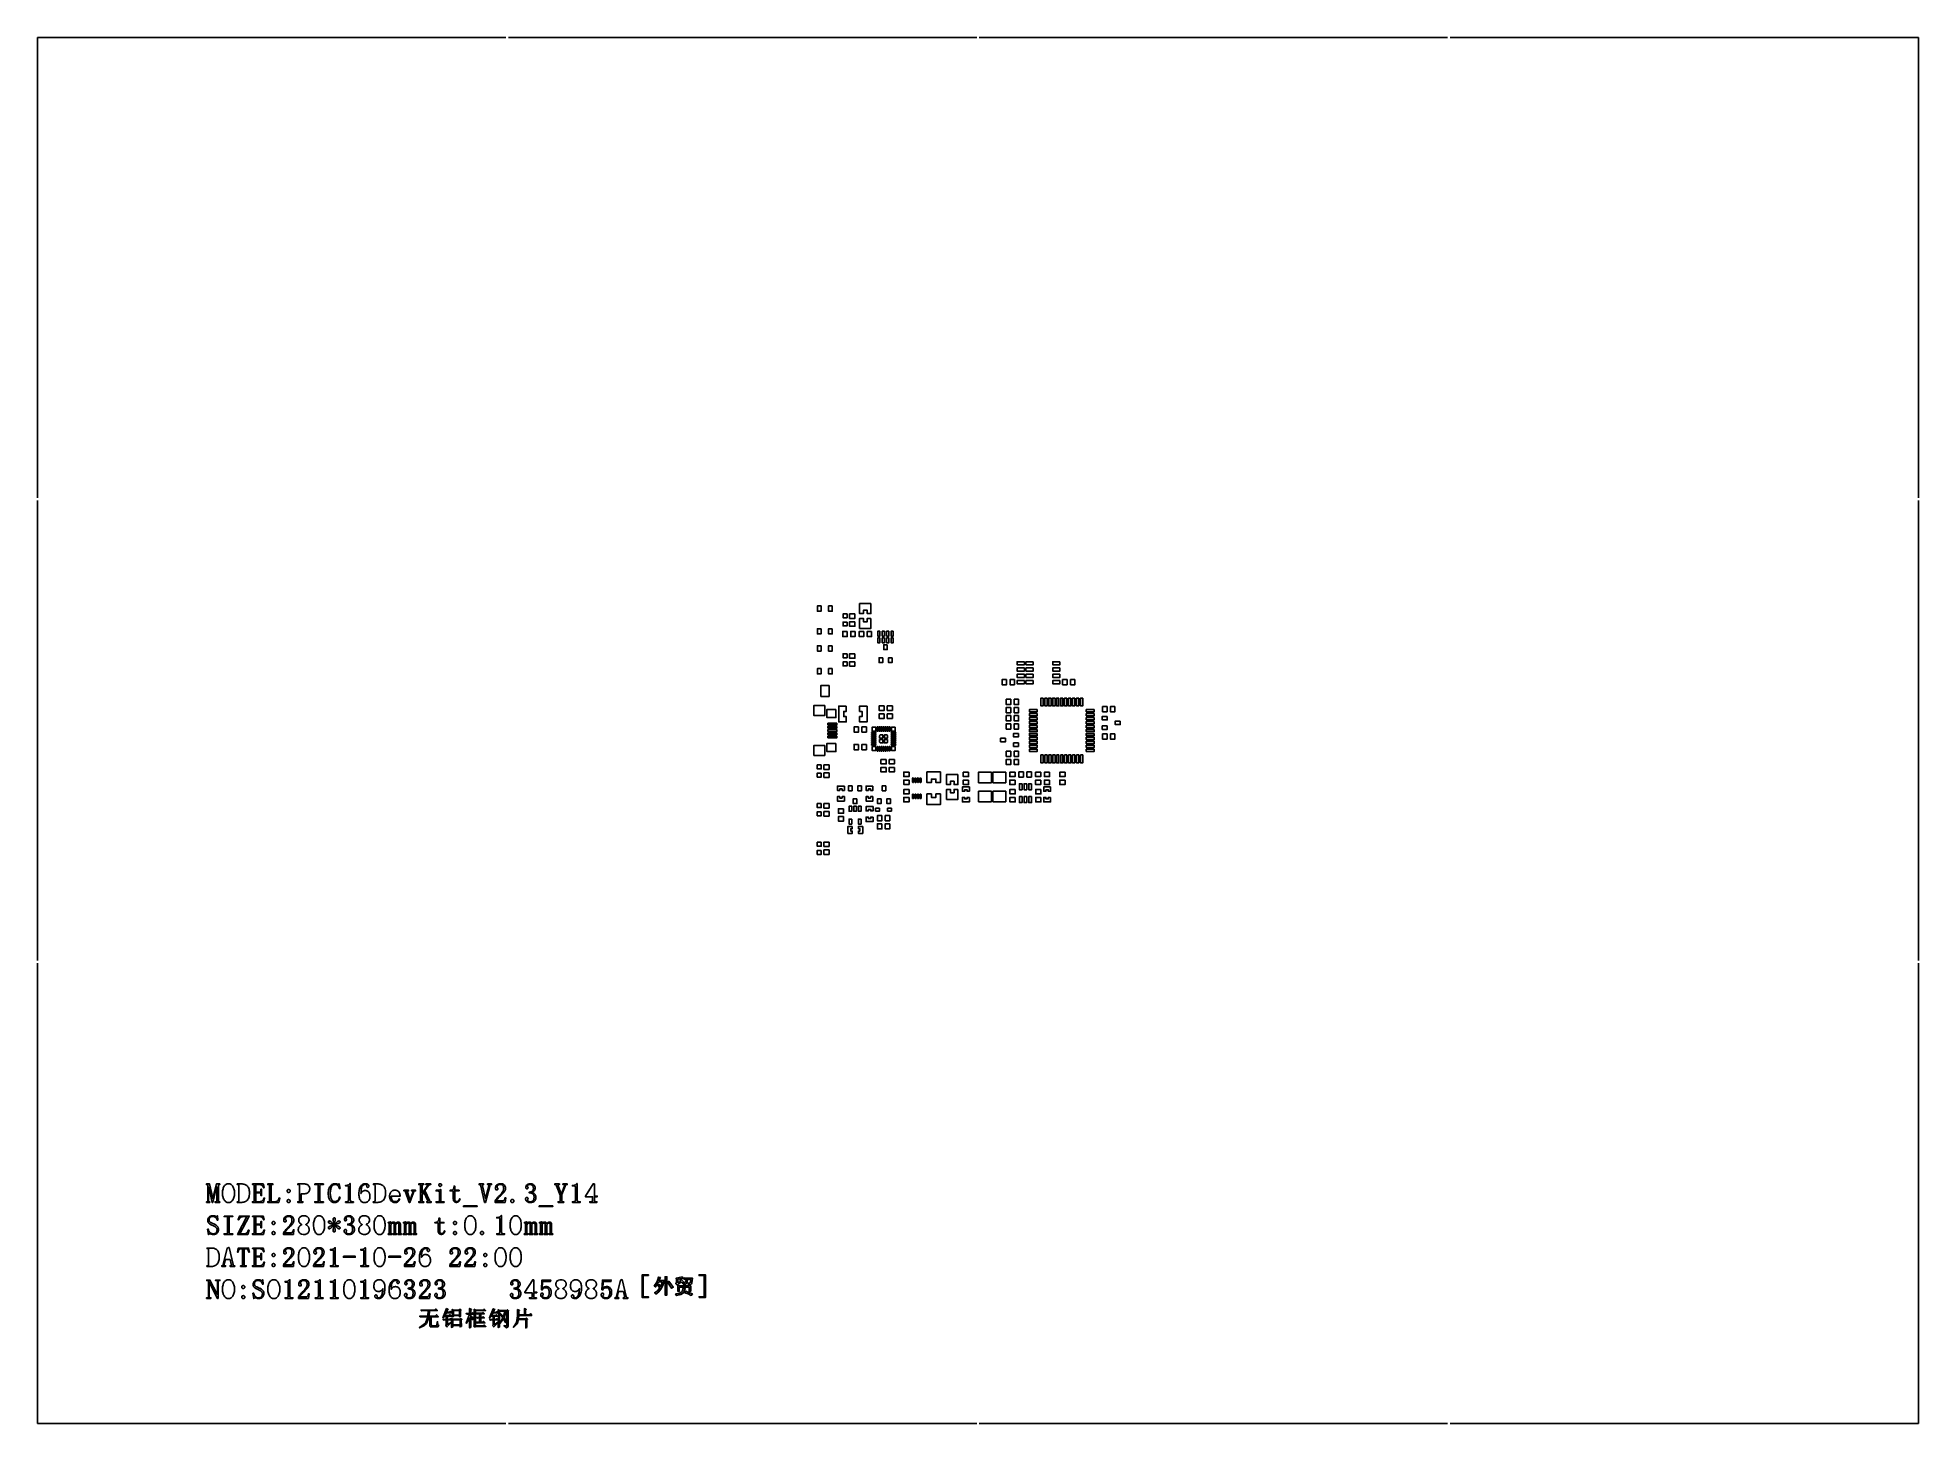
# Model space of a CAD drawing. Extents: x -171 to 209, y -140 to 140.
import ezdxf

# ---------------------------------------------------------------- set-up
doc = ezdxf.new("R2010")
doc.units = 0
doc.header["$MEASUREMENT"] = 0
doc.layers.get('0').update_dxf_attribs({"linetype": 'CONTINUOUS'})

msp = doc.modelspace()

# ---------------------------------------------------------------- linework, layer by layer
for points in [[(-170.530488, 139.697998), (-75.905493, 139.697998)], [(-170.530488, 46.697998), (-170.530488, 139.697998)], [(-75.405503, 139.697998), (19.219503, 139.697998)], [(19.719502, 139.697998), (114.344502, 139.697998)], [(114.844502, 139.697998), (209.469492, 139.697998), (209.469492, 139.697998), (209.469492, 46.697998)], [(-170.530488, -46.801997), (-170.530488, 46.197998)], [(209.469492, 46.197998), (209.469492, -46.801997)], [(-12.22, 24.87), (-12.97, 24.87), (-12.97, 24.87), (-12.97, 23.8), (-12.97, 23.8), (-12.22, 23.8), (-12.22, 23.8), (-12.22, 24.87)], [(-9.97, 24.87), (-10.72, 24.87), (-10.72, 24.87), (-10.72, 23.8), (-10.72, 23.8), (-9.97, 23.8), (-9.97, 23.8), (-9.97, 24.87)], [(-6.99, 23.27), (-7.79, 23.27), (-7.79, 23.27), (-7.79, 22.48), (-7.79, 22.48), (-6.99, 22.48), (-6.99, 22.48), (-6.99, 23.27)], [(-5.41, 23.26), (-6.46, 23.26), (-6.46, 23.26), (-6.46, 22.36), (-6.46, 22.36), (-5.41, 22.36), (-5.41, 22.36), (-5.41, 23.26)], [(-2.16, 25.35), (-4.44, 25.35), (-4.44, 25.35), (-4.44, 23.32), (-4.44, 23.32), (-3.68, 23.32), (-3.68, 23.32), (-3.68, 24), (-3.68, 24), (-2.92, 24), (-2.92, 24), (-2.92, 23.32), (-2.92, 23.32), (-2.16, 23.32), (-2.16, 23.32), (-2.16, 25.35)], [(-12.22, 20.27), (-12.97, 20.27), (-12.97, 20.27), (-12.97, 19.2), (-12.97, 19.2), (-12.22, 19.2), (-12.22, 19.2), (-12.22, 20.27)], [(-9.97, 20.27), (-10.72, 20.27), (-10.72, 20.27), (-10.72, 19.2), (-10.72, 19.2), (-9.97, 19.2), (-9.97, 19.2), (-9.97, 20.27)], [(-6.95, 19.72), (-7.85, 19.72), (-7.85, 19.72), (-7.85, 18.67), (-7.85, 18.67), (-6.95, 18.67), (-6.95, 18.67), (-6.95, 19.72)], [(-6.99, 21.62), (-7.79, 21.62), (-7.79, 21.62), (-7.79, 20.83), (-7.79, 20.83), (-6.99, 20.83), (-6.99, 20.83), (-6.99, 21.62)], [(-5.41, 21.66), (-6.46, 21.66), (-6.46, 21.66), (-6.46, 20.76), (-6.46, 20.76), (-5.41, 20.76), (-5.41, 20.76), (-5.41, 21.66)], [(-5.35, 19.72), (-6.25, 19.72), (-6.25, 19.72), (-6.25, 18.67), (-6.25, 18.67), (-5.35, 18.67), (-5.35, 18.67), (-5.35, 19.72)], [(-3.62, 19.72), (-4.52, 19.72), (-4.52, 19.72), (-4.52, 18.67), (-4.52, 18.67), (-3.62, 18.67), (-3.62, 18.67), (-3.62, 19.72)], [(-2.16, 22.35), (-2.92, 22.35), (-2.92, 22.35), (-2.92, 21.67), (-2.92, 21.67), (-3.68, 21.67), (-3.68, 21.67), (-3.68, 22.35), (-3.68, 22.35), (-4.44, 22.35), (-4.44, 22.35), (-4.44, 20.32), (-4.44, 20.32), (-2.16, 20.32), (-2.16, 20.32), (-2.16, 22.35)], [(-2.03, 19.72), (-2.92, 19.72), (-2.92, 19.72), (-2.92, 18.67), (-2.92, 18.67), (-2.03, 18.67), (-2.03, 18.67), (-2.03, 19.72)], [(-0.34, 19.74), (-0.79, 19.74), (-0.79, 19.74), (-0.79, 18.79), (-0.79, 18.79), (-0.34, 18.79), (-0.34, 18.79), (-0.34, 19.74)], [(0.56, 19.74), (0.11, 19.74), (0.11, 19.74), (0.11, 18.79), (0.11, 18.79), (0.56, 18.79), (0.56, 18.79), (0.56, 19.74)], [(1.46, 19.74), (1.01, 19.74), (1.01, 19.74), (1.01, 18.79), (1.01, 18.79), (1.46, 18.79), (1.46, 18.79), (1.46, 19.74)], [(2.36, 19.74), (1.91, 19.74), (1.91, 19.74), (1.91, 18.79), (1.91, 18.79), (2.36, 18.79), (2.36, 18.79), (2.36, 19.74)], [(-12.22, 16.81), (-12.97, 16.81), (-12.97, 16.81), (-12.97, 15.73), (-12.97, 15.73), (-12.22, 15.73), (-12.22, 15.73), (-12.22, 16.81)], [(-9.97, 16.81), (-10.72, 16.81), (-10.72, 16.81), (-10.72, 15.73), (-10.72, 15.73), (-9.97, 15.73), (-9.97, 15.73), (-9.97, 16.81)], [(-6.99, 15.21), (-7.79, 15.21), (-7.79, 15.21), (-7.79, 14.41), (-7.79, 14.41), (-6.99, 14.41), (-6.99, 14.41), (-6.99, 15.21)], [(-5.41, 15.2), (-6.46, 15.2), (-6.46, 15.2), (-6.46, 14.3), (-6.46, 14.3), (-5.41, 14.3), (-5.41, 14.3), (-5.41, 15.2)], [(-0.34, 18.39), (-0.79, 18.39), (-0.79, 18.39), (-0.79, 17.44), (-0.79, 17.44), (-0.34, 17.44), (-0.34, 17.44), (-0.34, 18.39)], [(0.56, 18.39), (0.11, 18.39), (0.11, 18.39), (0.11, 17.44), (0.11, 17.44), (0.56, 17.44), (0.56, 17.44), (0.56, 18.39)], [(1.15, 17.03), (0.44, 17.03), (0.44, 17.03), (0.44, 16.04), (0.44, 16.04), (1.15, 16.04), (1.15, 16.04), (1.15, 17.03)], [(1.46, 18.39), (1.01, 18.39), (1.01, 18.39), (1.01, 17.44), (1.01, 17.44), (1.46, 17.44), (1.46, 17.44), (1.46, 18.39)], [(2.36, 18.39), (1.91, 18.39), (1.91, 18.39), (1.91, 17.44), (1.91, 17.44), (2.36, 17.44), (2.36, 17.44), (2.36, 18.39)], [(-12.22, 12.21), (-12.97, 12.21), (-12.97, 12.21), (-12.97, 11.13), (-12.97, 11.13), (-12.22, 11.13), (-12.22, 11.13), (-12.22, 12.21)], [(-9.97, 12.21), (-10.72, 12.21), (-10.72, 12.21), (-10.72, 11.13), (-10.72, 11.13), (-9.97, 11.13), (-9.97, 11.13), (-9.97, 12.21)], [(-6.99, 13.56), (-7.79, 13.56), (-7.79, 13.56), (-7.79, 12.76), (-7.79, 12.76), (-6.99, 12.76), (-6.99, 12.76), (-6.99, 13.56)], [(-5.41, 13.6), (-6.46, 13.6), (-6.46, 13.6), (-6.46, 12.7), (-6.46, 12.7), (-5.41, 12.7), (-5.41, 12.7), (-5.41, 13.6)], [(0.21, 14.41), (-0.5, 14.41), (-0.5, 14.41), (-0.5, 13.42), (-0.5, 13.42), (0.21, 13.42), (0.21, 13.42), (0.21, 14.41)], [(2.12, 14.41), (1.41, 14.41), (1.41, 14.41), (1.41, 13.42), (1.41, 13.42), (2.12, 13.42), (2.12, 13.42), (2.12, 14.41)], [(28.86, 13.6), (27.38, 13.6), (27.38, 13.6), (27.38, 12.97), (27.38, 12.97), (28.86, 12.97), (28.86, 12.97), (28.86, 13.6)], [(28.86, 12.33), (27.38, 12.33), (27.38, 12.33), (27.38, 11.7), (27.38, 11.7), (28.86, 11.7), (28.86, 11.7), (28.86, 12.33)], [(30.63, 13.6), (29.16, 13.6), (29.16, 13.6), (29.16, 12.97), (29.16, 12.97), (30.63, 12.97), (30.63, 12.97), (30.63, 13.6)], [(30.63, 12.33), (29.16, 12.33), (29.16, 12.33), (29.16, 11.7), (29.16, 11.7), (30.63, 11.7), (30.63, 11.7), (30.63, 12.33)], [(36.03, 13.6), (34.56, 13.6), (34.56, 13.6), (34.56, 12.97), (34.56, 12.97), (36.03, 12.97), (36.03, 12.97), (36.03, 13.6)], [(36.03, 12.33), (34.56, 12.33), (34.56, 12.33), (34.56, 11.7), (34.56, 11.7), (36.03, 11.7), (36.03, 11.7), (36.03, 12.33)], [(-10.63, 8.8), (-12.28, 8.8), (-12.28, 8.8), (-12.28, 6.6), (-12.28, 6.6), (-10.63, 6.6), (-10.63, 6.6), (-10.63, 8.8)], [(25.24, 10), (24.34, 10), (24.34, 10), (24.34, 8.95), (24.34, 8.95), (25.24, 8.95), (25.24, 8.95), (25.24, 10)], [(26.84, 10), (25.94, 10), (25.94, 10), (25.94, 8.95), (25.94, 8.95), (26.84, 8.95), (26.84, 8.95), (26.84, 10)], [(28.86, 11.06), (27.38, 11.06), (27.38, 11.06), (27.38, 10.43), (27.38, 10.43), (28.86, 10.43), (28.86, 10.43), (28.86, 11.06)], [(28.86, 9.79), (27.38, 9.79), (27.38, 9.79), (27.38, 9.16), (27.38, 9.16), (28.86, 9.16), (28.86, 9.16), (28.86, 9.79)], [(30.63, 11.06), (29.16, 11.06), (29.16, 11.06), (29.16, 10.43), (29.16, 10.43), (30.63, 10.43), (30.63, 10.43), (30.63, 11.06)], [(30.63, 9.79), (29.16, 9.79), (29.16, 9.79), (29.16, 9.16), (29.16, 9.16), (30.63, 9.16), (30.63, 9.16), (30.63, 9.79)], [(36.03, 11.06), (34.56, 11.06), (34.56, 11.06), (34.56, 10.43), (34.56, 10.43), (36.03, 10.43), (36.03, 10.43), (36.03, 11.06)], [(36.03, 9.79), (34.56, 9.79), (34.56, 9.79), (34.56, 9.16), (34.56, 9.16), (36.03, 9.16), (36.03, 9.16), (36.03, 9.79)], [(37.46, 10), (36.56, 10), (36.56, 10), (36.56, 8.95), (36.56, 8.95), (37.46, 8.95), (37.46, 8.95), (37.46, 10)], [(39.06, 10), (38.16, 10), (38.16, 10), (38.16, 8.95), (38.16, 8.95), (39.06, 8.95), (39.06, 8.95), (39.06, 10)], [(-11.49, 4.75), (-13.69, 4.75), (-13.69, 4.75), (-13.69, 2.7), (-13.69, 2.7), (-11.49, 2.7), (-11.49, 2.7), (-11.49, 4.75)], [(-9.25, 3.95), (-11.05, 3.95), (-11.05, 3.95), (-11.05, 2.3), (-11.05, 2.3), (-9.25, 2.3), (-9.25, 2.3), (-9.25, 3.95)], [(-7.15, 4.63), (-8.65, 4.63), (-8.65, 4.63), (-8.65, 1.43), (-8.65, 1.43), (-7.15, 1.43), (-7.15, 1.43), (-7.15, 2.5), (-7.15, 2.5), (-7.65, 2.5), (-7.65, 2.5), (-7.65, 3.56), (-7.65, 3.56), (-7.15, 3.56), (-7.15, 3.56), (-7.15, 4.63)], [(-2.95, 4.63), (-4.45, 4.63), (-4.45, 4.63), (-4.45, 3.56), (-4.45, 3.56), (-3.95, 3.56), (-3.95, 3.56), (-3.95, 2.5), (-3.95, 2.5), (-4.45, 2.5), (-4.45, 2.5), (-4.45, 1.43), (-4.45, 1.43), (-2.95, 1.43), (-2.95, 1.43), (-2.95, 4.63)], [(0.52, 4.65), (-0.52, 4.65), (-0.52, 4.65), (-0.52, 3.75), (-0.52, 3.75), (0.52, 3.75), (0.52, 3.75), (0.52, 4.65)], [(2.18, 4.65), (1.13, 4.65), (1.13, 4.65), (1.13, 3.75), (1.13, 3.75), (2.18, 3.75), (2.18, 3.75), (2.18, 4.65)], [(26.08, 6), (25.18, 6), (25.18, 6), (25.18, 4.95), (25.18, 4.95), (26.08, 4.95), (26.08, 4.95), (26.08, 6)], [(26.08, 4.35), (25.18, 4.35), (25.18, 4.35), (25.18, 3.3), (25.18, 3.3), (26.08, 3.3), (26.08, 3.3), (26.08, 4.35)], [(27.68, 6), (26.78, 6), (26.78, 6), (26.78, 4.95), (26.78, 4.95), (27.68, 4.95), (27.68, 4.95), (27.68, 6)], [(27.68, 4.35), (26.78, 4.35), (26.78, 4.35), (26.78, 3.3), (26.78, 3.3), (27.68, 3.3), (27.68, 3.3), (27.68, 4.35)], [(31.45, 3.92), (29.85, 3.92), (29.85, 3.92), (29.85, 3.47), (29.85, 3.47), (31.45, 3.47), (31.45, 3.47), (31.45, 3.92)], [(32.63, 6.25), (32.18, 6.25), (32.18, 6.25), (32.18, 4.65), (32.18, 4.65), (32.63, 4.65), (32.63, 4.65), (32.63, 6.25)], [(33.43, 6.25), (32.98, 6.25), (32.98, 6.25), (32.98, 4.65), (32.98, 4.65), (33.43, 4.65), (33.43, 4.65), (33.43, 6.25)], [(34.23, 6.25), (33.78, 6.25), (33.78, 6.25), (33.78, 4.65), (33.78, 4.65), (34.23, 4.65), (34.23, 4.65), (34.23, 6.25)], [(35.03, 6.25), (34.58, 6.25), (34.58, 6.25), (34.58, 4.65), (34.58, 4.65), (35.03, 4.65), (35.03, 4.65), (35.03, 6.25)], [(35.83, 6.25), (35.38, 6.25), (35.38, 6.25), (35.38, 4.65), (35.38, 4.65), (35.83, 4.65), (35.83, 4.65), (35.83, 6.25)], [(36.63, 6.25), (36.18, 6.25), (36.18, 6.25), (36.18, 4.65), (36.18, 4.65), (36.63, 4.65), (36.63, 4.65), (36.63, 6.25)], [(37.43, 6.25), (36.98, 6.25), (36.98, 6.25), (36.98, 4.65), (36.98, 4.65), (37.43, 4.65), (37.43, 4.65), (37.43, 6.25)], [(38.23, 6.25), (37.78, 6.25), (37.78, 6.25), (37.78, 4.65), (37.78, 4.65), (38.23, 4.65), (38.23, 4.65), (38.23, 6.25)], [(39.03, 6.25), (38.58, 6.25), (38.58, 6.25), (38.58, 4.65), (38.58, 4.65), (39.03, 4.65), (39.03, 4.65), (39.03, 6.25)], [(39.83, 6.25), (39.38, 6.25), (39.38, 6.25), (39.38, 4.65), (39.38, 4.65), (39.83, 4.65), (39.83, 4.65), (39.83, 6.25)], [(40.63, 6.25), (40.18, 6.25), (40.18, 6.25), (40.18, 4.65), (40.18, 4.65), (40.63, 4.65), (40.63, 4.65), (40.63, 6.25)], [(42.95, 3.92), (41.35, 3.92), (41.35, 3.92), (41.35, 3.47), (41.35, 3.47), (42.95, 3.47), (42.95, 3.47), (42.95, 3.92)], [(45.54, 4.54), (44.64, 4.54), (44.64, 4.54), (44.64, 3.49), (44.64, 3.49), (45.54, 3.49), (45.54, 3.49), (45.54, 4.54)], [(47.14, 4.54), (46.24, 4.54), (46.24, 4.54), (46.24, 3.49), (46.24, 3.49), (47.14, 3.49), (47.14, 3.49), (47.14, 4.54)], [(-9.05, 1.17), (-10.84, 1.17), (-10.84, 1.17), (-10.84, 0.82), (-10.84, 0.82), (-9.05, 0.82), (-9.05, 0.82), (-9.05, 1.17)], [(-9.05, 0.52), (-10.84, 0.52), (-10.84, 0.52), (-10.84, 0.17), (-10.84, 0.17), (-9.05, 0.17), (-9.05, 0.17), (-9.05, 0.52)], [(-4.67, 0.42), (-5.57, 0.42), (-5.57, 0.42), (-5.57, -0.63), (-5.57, -0.63), (-4.67, -0.63), (-4.67, -0.63), (-4.67, 0.42)], [(-3.07, 0.42), (-3.97, 0.42), (-3.97, 0.42), (-3.97, -0.63), (-3.97, -0.63), (-3.07, -0.63), (-3.07, -0.63), (-3.07, 0.42)], [(-1.16, 0.34), (-1.94, 0.34), (-1.94, 0.34), (-1.94, -0.44), (-1.94, -0.44), (-1.16, -0.44), (-1.16, -0.44), (-1.16, 0.34)], [(0.52, 3.05), (-0.52, 3.05), (-0.52, 3.05), (-0.52, 2.15), (-0.52, 2.15), (0.52, 2.15), (0.52, 2.15), (0.52, 3.05)], [(2.18, 3.05), (1.13, 3.05), (1.13, 3.05), (1.13, 2.15), (1.13, 2.15), (2.18, 2.15), (2.18, 2.15), (2.18, 3.05)], [(2.74, 0.34), (1.96, 0.34), (1.96, 0.34), (1.96, -0.44), (1.96, -0.44), (2.74, -0.44), (2.74, -0.44), (2.74, 0.34)], [(26.08, 2.7), (25.18, 2.7), (25.18, 2.7), (25.18, 1.65), (25.18, 1.65), (26.08, 1.65), (26.08, 1.65), (26.08, 2.7)], [(26.08, 1.05), (25.18, 1.05), (25.18, 1.05), (25.18, 0), (25.18, 0), (26.08, 0), (26.08, 0), (26.08, 1.05)], [(27.68, 2.7), (26.78, 2.7), (26.78, 2.7), (26.78, 1.65), (26.78, 1.65), (27.68, 1.65), (27.68, 1.65), (27.68, 2.7)], [(27.68, 1.05), (26.78, 1.05), (26.78, 1.05), (26.78, 0), (26.78, 0), (27.68, 0), (27.68, 0), (27.68, 1.05)], [(31.45, 3.12), (29.85, 3.12), (29.85, 3.12), (29.85, 2.67), (29.85, 2.67), (31.45, 2.67), (31.45, 2.67), (31.45, 3.12)], [(31.45, 2.32), (29.85, 2.32), (29.85, 2.32), (29.85, 1.87), (29.85, 1.87), (31.45, 1.87), (31.45, 1.87), (31.45, 2.32)], [(31.45, 1.52), (29.85, 1.52), (29.85, 1.52), (29.85, 1.07), (29.85, 1.07), (31.45, 1.07), (31.45, 1.07), (31.45, 1.52)], [(31.45, 0.72), (29.85, 0.72), (29.85, 0.72), (29.85, 0.27), (29.85, 0.27), (31.45, 0.27), (31.45, 0.27), (31.45, 0.72)], [(42.95, 3.12), (41.35, 3.12), (41.35, 3.12), (41.35, 2.67), (41.35, 2.67), (42.95, 2.67), (42.95, 2.67), (42.95, 3.12)], [(42.95, 2.32), (41.35, 2.32), (41.35, 2.32), (41.35, 1.87), (41.35, 1.87), (42.95, 1.87), (42.95, 1.87), (42.95, 2.32)], [(42.95, 1.52), (41.35, 1.52), (41.35, 1.52), (41.35, 1.07), (41.35, 1.07), (42.95, 1.07), (42.95, 1.07), (42.95, 1.52)], [(42.95, 0.72), (41.35, 0.72), (41.35, 0.72), (41.35, 0.27), (41.35, 0.27), (42.95, 0.27), (42.95, 0.27), (42.95, 0.72)], [(45.58, 2.53), (44.59, 2.53), (44.59, 2.53), (44.59, 1.82), (44.59, 1.82), (45.58, 1.82), (45.58, 1.82), (45.58, 2.53)], [(45.58, 0.62), (44.59, 0.62), (44.59, 0.62), (44.59, -0.09), (44.59, -0.09), (45.58, -0.09), (45.58, -0.09), (45.58, 0.62)], [(48.2, 1.59), (47.21, 1.59), (47.21, 1.59), (47.21, 0.88), (47.21, 0.88), (48.2, 0.88), (48.2, 0.88), (48.2, 1.59)], [(-11.49, -3.3), (-13.69, -3.3), (-13.69, -3.3), (-13.69, -5.35), (-13.69, -5.35), (-11.49, -5.35), (-11.49, -5.35), (-11.49, -3.3)], [(-9.25, -2.9), (-11.05, -2.9), (-11.05, -2.9), (-11.05, -4.55), (-11.05, -4.55), (-9.25, -4.55), (-9.25, -4.55), (-9.25, -2.9)], [(-9.05, -0.13), (-10.84, -0.13), (-10.84, -0.13), (-10.84, -0.48), (-10.84, -0.48), (-9.05, -0.48), (-9.05, -0.48), (-9.05, -0.13)], [(-9.05, -0.78), (-10.84, -0.78), (-10.84, -0.78), (-10.84, -1.13), (-10.84, -1.13), (-9.05, -1.13), (-9.05, -1.13), (-9.05, -0.78)], [(-9.05, -1.43), (-10.84, -1.43), (-10.84, -1.43), (-10.84, -1.78), (-10.84, -1.78), (-9.05, -1.78), (-9.05, -1.78), (-9.05, -1.43)], [(-4.67, -3.13), (-5.57, -3.13), (-5.57, -3.13), (-5.57, -4.18), (-5.57, -4.18), (-4.67, -4.18), (-4.67, -4.18), (-4.67, -3.13)], [(-3.07, -3.13), (-3.97, -3.13), (-3.97, -3.13), (-3.97, -4.18), (-3.97, -4.18), (-3.07, -4.18), (-3.07, -4.18), (-3.07, -3.13)], [(-1.16, -3.56), (-1.94, -3.56), (-1.94, -3.56), (-1.94, -4.34), (-1.94, -4.34), (-1.16, -4.34), (-1.16, -4.34), (-1.16, -3.56)], [(0.25, -1.19), (-0.2, -1.19), (-0.2, -1.19), (-0.24, -1.2), (-0.24, -1.2), (-0.28, -1.21), (-0.28, -1.21), (-0.32, -1.23), (-0.32, -1.23), (-0.35, -1.25), (-0.35, -1.25), (-0.37, -1.28), (-0.37, -1.28), (-0.39, -1.32), (-0.39, -1.32), (-0.4, -1.36), (-0.4, -1.36), (-0.41, -1.4), (-0.41, -1.4), (-0.41, -1.85), (-0.41, -1.85), (0.25, -1.85), (0.25, -1.85), (0.25, -1.19)], [(0.25, -2.15), (-0.41, -2.15), (-0.41, -2.15), (-0.41, -2.6), (-0.41, -2.6), (-0.4, -2.64), (-0.4, -2.64), (-0.39, -2.68), (-0.39, -2.68), (-0.37, -2.72), (-0.37, -2.72), (-0.35, -2.75), (-0.35, -2.75), (-0.32, -2.77), (-0.32, -2.77), (-0.28, -2.79), (-0.28, -2.79), (-0.24, -2.8), (-0.24, -2.8), (-0.2, -2.81), (-0.2, -2.81), (0.25, -2.81), (0.25, -2.81), (0.25, -2.15)], [(1, -1.19), (0.55, -1.19), (0.55, -1.19), (0.55, -1.85), (0.55, -1.85), (1.21, -1.85), (1.21, -1.85), (1.21, -1.4), (1.21, -1.4), (1.2, -1.36), (1.2, -1.36), (1.19, -1.32), (1.19, -1.32), (1.17, -1.28), (1.17, -1.28), (1.15, -1.25), (1.15, -1.25), (1.12, -1.23), (1.12, -1.23), (1.08, -1.21), (1.08, -1.21), (1.04, -1.2), (1.04, -1.2), (1, -1.19)], [(1.21, -2.15), (0.55, -2.15), (0.55, -2.15), (0.55, -2.81), (0.55, -2.81), (1, -2.81), (1, -2.81), (1.04, -2.8), (1.04, -2.8), (1.08, -2.79), (1.08, -2.79), (1.12, -2.77), (1.12, -2.77), (1.15, -2.75), (1.15, -2.75), (1.17, -2.72), (1.17, -2.72), (1.19, -2.68), (1.19, -2.68), (1.2, -2.64), (1.2, -2.64), (1.21, -2.6), (1.21, -2.6), (1.21, -2.15)], [(2.74, -3.56), (1.96, -3.56), (1.96, -3.56), (1.96, -4.34), (1.96, -4.34), (2.74, -4.34), (2.74, -4.34), (2.74, -3.56)], [(25.03, -1.86), (24.04, -1.86), (24.04, -1.86), (24.04, -2.58), (24.04, -2.58), (25.03, -2.58), (25.03, -2.58), (25.03, -1.86)], [(27.65, -0.9), (26.66, -0.9), (26.66, -0.9), (26.66, -1.61), (26.66, -1.61), (27.65, -1.61), (27.65, -1.61), (27.65, -0.9)], [(27.65, -2.8), (26.66, -2.8), (26.66, -2.8), (26.66, -3.51), (26.66, -3.51), (27.65, -3.51), (27.65, -3.51), (27.65, -2.8)], [(31.45, -0.08), (29.85, -0.08), (29.85, -0.08), (29.85, -0.53), (29.85, -0.53), (31.45, -0.53), (31.45, -0.53), (31.45, -0.08)], [(31.45, -0.88), (29.85, -0.88), (29.85, -0.88), (29.85, -1.33), (29.85, -1.33), (31.45, -1.33), (31.45, -1.33), (31.45, -0.88)], [(31.45, -1.68), (29.85, -1.68), (29.85, -1.68), (29.85, -2.13), (29.85, -2.13), (31.45, -2.13), (31.45, -2.13), (31.45, -1.68)], [(31.45, -2.48), (29.85, -2.48), (29.85, -2.48), (29.85, -2.93), (29.85, -2.93), (31.45, -2.93), (31.45, -2.93), (31.45, -2.48)], [(31.45, -3.28), (29.85, -3.28), (29.85, -3.28), (29.85, -3.73), (29.85, -3.73), (31.45, -3.73), (31.45, -3.73), (31.45, -3.28)], [(42.95, -0.08), (41.35, -0.08), (41.35, -0.08), (41.35, -0.53), (41.35, -0.53), (42.95, -0.53), (42.95, -0.53), (42.95, -0.08)], [(42.95, -0.88), (41.35, -0.88), (41.35, -0.88), (41.35, -1.33), (41.35, -1.33), (42.95, -1.33), (42.95, -1.33), (42.95, -0.88)], [(42.95, -1.68), (41.35, -1.68), (41.35, -1.68), (41.35, -2.13), (41.35, -2.13), (42.95, -2.13), (42.95, -2.13), (42.95, -1.68)], [(42.95, -2.48), (41.35, -2.48), (41.35, -2.48), (41.35, -2.93), (41.35, -2.93), (42.95, -2.93), (42.95, -2.93), (42.95, -2.48)], [(42.95, -3.28), (41.35, -3.28), (41.35, -3.28), (41.35, -3.73), (41.35, -3.73), (42.95, -3.73), (42.95, -3.73), (42.95, -3.28)], [(45.54, -0.98), (44.64, -0.98), (44.64, -0.98), (44.64, -2.03), (44.64, -2.03), (45.54, -2.03), (45.54, -2.03), (45.54, -0.98)], [(47.14, -0.98), (46.24, -0.98), (46.24, -0.98), (46.24, -2.03), (46.24, -2.03), (47.14, -2.03), (47.14, -2.03), (47.14, -0.98)], [(-12.2, -7.27), (-13, -7.27), (-13, -7.27), (-13, -8.07), (-13, -8.07), (-12.2, -8.07), (-12.2, -8.07), (-12.2, -7.27)], [(-10.61, -7.27), (-11.66, -7.27), (-11.66, -7.27), (-11.66, -8.17), (-11.66, -8.17), (-10.61, -8.17), (-10.61, -8.17), (-10.61, -7.27)], [(0.93, -6.17), (-0.13, -6.17), (-0.13, -6.17), (-0.13, -7.07), (-0.13, -7.07), (0.93, -7.07), (0.93, -7.07), (0.93, -6.17)], [(2.58, -6.17), (1.53, -6.17), (1.53, -6.17), (1.53, -7.07), (1.53, -7.07), (2.58, -7.07), (2.58, -7.07), (2.58, -6.17)], [(26.08, -4.48), (25.18, -4.48), (25.18, -4.48), (25.18, -5.53), (25.18, -5.53), (26.08, -5.53), (26.08, -5.53), (26.08, -4.48)], [(26.08, -6.13), (25.18, -6.13), (25.18, -6.13), (25.18, -7.18), (25.18, -7.18), (26.08, -7.18), (26.08, -7.18), (26.08, -6.13)], [(27.68, -4.48), (26.78, -4.48), (26.78, -4.48), (26.78, -5.53), (26.78, -5.53), (27.68, -5.53), (27.68, -5.53), (27.68, -4.48)], [(27.68, -6.13), (26.78, -6.13), (26.78, -6.13), (26.78, -7.18), (26.78, -7.18), (27.68, -7.18), (27.68, -7.18), (27.68, -6.13)], [(31.45, -4.08), (29.85, -4.08), (29.85, -4.08), (29.85, -4.53), (29.85, -4.53), (31.45, -4.53), (31.45, -4.53), (31.45, -4.08)], [(32.63, -5.25), (32.18, -5.25), (32.18, -5.25), (32.18, -6.85), (32.18, -6.85), (32.63, -6.85), (32.63, -6.85), (32.63, -5.25)], [(33.43, -5.25), (32.98, -5.25), (32.98, -5.25), (32.98, -6.85), (32.98, -6.85), (33.43, -6.85), (33.43, -6.85), (33.43, -5.25)], [(34.23, -5.25), (33.78, -5.25), (33.78, -5.25), (33.78, -6.85), (33.78, -6.85), (34.23, -6.85), (34.23, -6.85), (34.23, -5.25)], [(35.03, -5.25), (34.58, -5.25), (34.58, -5.25), (34.58, -6.85), (34.58, -6.85), (35.03, -6.85), (35.03, -6.85), (35.03, -5.25)], [(35.83, -5.25), (35.38, -5.25), (35.38, -5.25), (35.38, -6.85), (35.38, -6.85), (35.83, -6.85), (35.83, -6.85), (35.83, -5.25)], [(36.63, -5.25), (36.18, -5.25), (36.18, -5.25), (36.18, -6.85), (36.18, -6.85), (36.63, -6.85), (36.63, -6.85), (36.63, -5.25)], [(37.43, -5.25), (36.98, -5.25), (36.98, -5.25), (36.98, -6.85), (36.98, -6.85), (37.43, -6.85), (37.43, -6.85), (37.43, -5.25)], [(38.23, -5.25), (37.78, -5.25), (37.78, -5.25), (37.78, -6.85), (37.78, -6.85), (38.23, -6.85), (38.23, -6.85), (38.23, -5.25)], [(39.03, -5.25), (38.58, -5.25), (38.58, -5.25), (38.58, -6.85), (38.58, -6.85), (39.03, -6.85), (39.03, -6.85), (39.03, -5.25)], [(39.83, -5.25), (39.38, -5.25), (39.38, -5.25), (39.38, -6.85), (39.38, -6.85), (39.83, -6.85), (39.83, -6.85), (39.83, -5.25)], [(40.63, -5.25), (40.18, -5.25), (40.18, -5.25), (40.18, -6.85), (40.18, -6.85), (40.63, -6.85), (40.63, -6.85), (40.63, -5.25)], [(42.95, -4.08), (41.35, -4.08), (41.35, -4.08), (41.35, -4.53), (41.35, -4.53), (42.95, -4.53), (42.95, -4.53), (42.95, -4.08)], [(-12.2, -8.92), (-13, -8.92), (-13, -8.92), (-13, -9.72), (-13, -9.72), (-12.2, -9.72), (-12.2, -9.72), (-12.2, -8.92)], [(-10.61, -8.87), (-11.66, -8.87), (-11.66, -8.87), (-11.66, -9.77), (-11.66, -9.77), (-10.61, -9.77), (-10.61, -9.77), (-10.61, -8.87)], [(0.93, -7.77), (-0.13, -7.77), (-0.13, -7.77), (-0.13, -8.67), (-0.13, -8.67), (0.93, -8.67), (0.93, -8.67), (0.93, -7.77)], [(2.58, -7.77), (1.53, -7.77), (1.53, -7.77), (1.53, -8.67), (1.53, -8.67), (2.58, -8.67), (2.58, -8.67), (2.58, -7.77)], [(5.53, -8.71), (4.48, -8.71), (4.48, -8.71), (4.48, -9.61), (4.48, -9.61), (5.53, -9.61), (5.53, -9.61), (5.53, -8.71)], [(5.53, -10.31), (4.48, -10.31), (4.48, -10.31), (4.48, -11.21), (4.48, -11.21), (5.53, -11.21), (5.53, -11.21), (5.53, -10.31)], [(11.89, -8.68), (9.14, -8.68), (9.14, -8.68), (9.14, -10.84), (9.14, -10.84), (10.06, -10.84), (10.06, -10.84), (10.06, -10.12), (10.06, -10.12), (10.97, -10.12), (10.97, -10.12), (10.97, -10.84), (10.97, -10.84), (11.89, -10.84), (11.89, -10.84), (11.89, -8.68)], [(15.41, -9.19), (13.12, -9.19), (13.12, -9.19), (13.12, -11.22), (13.12, -11.22), (13.88, -11.22), (13.88, -11.22), (13.88, -10.55), (13.88, -10.55), (14.64, -10.55), (14.64, -10.55), (14.64, -11.22), (14.64, -11.22), (15.41, -11.22), (15.41, -11.22), (15.41, -9.19)], [(17.56, -8.74), (16.5, -8.74), (16.5, -8.74), (16.5, -9.63), (16.5, -9.63), (17.56, -9.63), (17.56, -9.63), (17.56, -8.74)], [(17.56, -10.33), (16.5, -10.33), (16.5, -10.33), (16.5, -11.23), (16.5, -11.23), (17.56, -11.23), (17.56, -11.23), (17.56, -10.33)], [(22.18, -8.71), (19.58, -8.71), (19.58, -8.71), (19.58, -10.86), (19.58, -10.86), (22.18, -10.86), (22.18, -10.86), (22.18, -8.71)], [(25.08, -8.71), (22.48, -8.71), (22.48, -8.71), (22.48, -10.86), (22.48, -10.86), (25.08, -10.86), (25.08, -10.86), (25.08, -8.71)], [(26.95, -8.74), (25.9, -8.74), (25.9, -8.74), (25.9, -9.63), (25.9, -9.63), (26.95, -9.63), (26.95, -9.63), (26.95, -8.74)], [(26.95, -10.33), (25.9, -10.33), (25.9, -10.33), (25.9, -11.23), (25.9, -11.23), (26.95, -11.23), (26.95, -11.23), (26.95, -10.33)], [(28.66, -8.66), (27.75, -8.66), (27.75, -8.66), (27.75, -9.71), (27.75, -9.71), (28.66, -9.71), (28.66, -9.71), (28.66, -8.66)], [(28.39, -11.07), (27.84, -11.07), (27.84, -11.07), (27.84, -12.27), (27.84, -12.27), (28.39, -12.27), (28.39, -12.27), (28.39, -11.07)], [(29.33, -11.07), (28.78, -11.07), (28.78, -11.07), (28.78, -12.27), (28.78, -12.27), (29.33, -12.27), (29.33, -12.27), (29.33, -11.07)], [(30.25, -8.66), (29.36, -8.66), (29.36, -8.66), (29.36, -9.71), (29.36, -9.71), (30.25, -9.71), (30.25, -9.71), (30.25, -8.66)], [(30.28, -11.07), (29.73, -11.07), (29.73, -11.07), (29.73, -12.27), (29.73, -12.27), (30.28, -12.27), (30.28, -12.27), (30.28, -11.07)], [(32.16, -8.74), (31.11, -8.74), (31.11, -8.74), (31.11, -9.63), (31.11, -9.63), (32.16, -9.63), (32.16, -9.63), (32.16, -8.74)], [(32.16, -10.33), (31.11, -10.33), (31.11, -10.33), (31.11, -11.23), (31.11, -11.23), (32.16, -11.23), (32.16, -11.23), (32.16, -10.33)], [(33.94, -8.74), (32.89, -8.74), (32.89, -8.74), (32.89, -9.63), (32.89, -9.63), (33.94, -9.63), (33.94, -9.63), (33.94, -8.74)], [(33.94, -10.33), (32.89, -10.33), (32.89, -10.33), (32.89, -11.23), (32.89, -11.23), (33.94, -11.23), (33.94, -11.23), (33.94, -10.33)], [(37.05, -8.74), (36, -8.74), (36, -8.74), (36, -9.63), (36, -9.63), (37.05, -9.63), (37.05, -9.63), (37.05, -8.74)], [(37.05, -10.33), (36, -10.33), (36, -10.33), (36, -11.23), (36, -11.23), (37.05, -11.23), (37.05, -11.23), (37.05, -10.33)], [(-12.2, -15.08), (-13, -15.08), (-13, -15.08), (-13, -15.88), (-13, -15.88), (-12.2, -15.88), (-12.2, -15.88), (-12.2, -15.08)], [(-10.61, -15.08), (-11.66, -15.08), (-11.66, -15.08), (-11.66, -15.98), (-11.66, -15.98), (-10.61, -15.98), (-10.61, -15.98), (-10.61, -15.08)], [(-7.53, -11.53), (-8.93, -11.53), (-8.93, -11.53), (-8.93, -12.42), (-8.93, -12.42), (-8.47, -12.42), (-8.47, -12.42), (-8.47, -12.12), (-8.47, -12.12), (-8, -12.12), (-8, -12.12), (-8, -12.42), (-8, -12.42), (-7.53, -12.42), (-7.53, -12.42), (-7.53, -11.53)], [(-7.53, -13.66), (-8, -13.66), (-8, -13.66), (-8, -13.96), (-8, -13.96), (-8.47, -13.96), (-8.47, -13.96), (-8.47, -13.66), (-8.47, -13.66), (-8.93, -13.66), (-8.93, -13.66), (-8.93, -14.55), (-8.93, -14.55), (-7.53, -14.55), (-7.53, -14.55), (-7.53, -13.66)], [(-5.97, -11.48), (-6.68, -11.48), (-6.68, -11.48), (-6.68, -12.47), (-6.68, -12.47), (-5.97, -12.47), (-5.97, -12.47), (-5.97, -11.48)], [(-5, -14.09), (-5.72, -14.09), (-5.72, -14.09), (-5.72, -15.08), (-5.72, -15.08), (-5, -15.08), (-5, -15.08), (-5, -14.09)], [(-4.06, -11.48), (-4.78, -11.48), (-4.78, -11.48), (-4.78, -12.47), (-4.78, -12.47), (-4.06, -12.47), (-4.06, -12.47), (-4.06, -11.48)], [(-1.75, -11.53), (-3.15, -11.53), (-3.15, -11.53), (-3.15, -12.42), (-3.15, -12.42), (-2.68, -12.42), (-2.68, -12.42), (-2.68, -12.12), (-2.68, -12.12), (-2.22, -12.12), (-2.22, -12.12), (-2.22, -12.42), (-2.22, -12.42), (-1.75, -12.42), (-1.75, -12.42), (-1.75, -11.53)], [(-1.75, -13.66), (-2.22, -13.66), (-2.22, -13.66), (-2.22, -13.96), (-2.22, -13.96), (-2.69, -13.96), (-2.69, -13.96), (-2.69, -13.66), (-2.69, -13.66), (-3.15, -13.66), (-3.15, -13.66), (-3.15, -14.55), (-3.15, -14.55), (-1.75, -14.55), (-1.75, -14.55), (-1.75, -13.66)], [(-0.12, -14.09), (-0.83, -14.09), (-0.83, -14.09), (-0.83, -15.08), (-0.83, -15.08), (-0.12, -15.08), (-0.12, -15.08), (-0.12, -14.09)], [(0.82, -11.48), (0.11, -11.48), (0.11, -11.48), (0.11, -12.47), (0.11, -12.47), (0.82, -12.47), (0.82, -12.47), (0.82, -11.48)], [(1.79, -14.09), (1.08, -14.09), (1.08, -14.09), (1.08, -15.08), (1.08, -15.08), (1.79, -15.08), (1.79, -15.08), (1.79, -14.09)], [(5.53, -12.23), (4.48, -12.23), (4.48, -12.23), (4.48, -13.13), (4.48, -13.13), (5.53, -13.13), (5.53, -13.13), (5.53, -12.23)], [(5.53, -13.83), (4.48, -13.83), (4.48, -13.83), (4.48, -14.73), (4.48, -14.73), (5.53, -14.73), (5.53, -14.73), (5.53, -13.83)], [(11.89, -13.1), (10.97, -13.1), (10.97, -13.1), (10.97, -13.82), (10.97, -13.82), (10.06, -13.82), (10.06, -13.82), (10.06, -13.1), (10.06, -13.1), (9.14, -13.1), (9.14, -13.1), (9.14, -15.26), (9.14, -15.26), (11.89, -15.26), (11.89, -15.26), (11.89, -13.1)], [(15.41, -12.19), (14.64, -12.19), (14.64, -12.19), (14.64, -12.87), (14.64, -12.87), (13.88, -12.87), (13.88, -12.87), (13.88, -12.19), (13.88, -12.19), (13.12, -12.19), (13.12, -12.19), (13.12, -14.22), (13.12, -14.22), (15.41, -14.22), (15.41, -14.22), (15.41, -12.19)], [(17.73, -11.7), (16.33, -11.7), (16.33, -11.7), (16.33, -12.59), (16.33, -12.59), (16.8, -12.59), (16.8, -12.59), (16.8, -12.29), (16.8, -12.29), (17.26, -12.29), (17.26, -12.29), (17.26, -12.59), (17.26, -12.59), (17.73, -12.59), (17.73, -12.59), (17.73, -11.7)], [(17.73, -13.83), (17.26, -13.83), (17.26, -13.83), (17.26, -14.13), (17.26, -14.13), (16.8, -14.13), (16.8, -14.13), (16.8, -13.83), (16.8, -13.83), (16.33, -13.83), (16.33, -13.83), (16.33, -14.72), (16.33, -14.72), (17.73, -14.72), (17.73, -14.72), (17.73, -13.83)], [(22.18, -12.56), (19.58, -12.56), (19.58, -12.56), (19.58, -14.71), (19.58, -14.71), (22.18, -14.71), (22.18, -14.71), (22.18, -12.56)], [(25.08, -12.56), (22.48, -12.56), (22.48, -12.56), (22.48, -14.71), (22.48, -14.71), (25.08, -14.71), (25.08, -14.71), (25.08, -12.56)], [(26.98, -12.22), (25.93, -12.22), (25.93, -12.22), (25.93, -13.12), (25.93, -13.12), (26.98, -13.12), (26.98, -13.12), (26.98, -12.22)], [(26.98, -13.82), (25.93, -13.82), (25.93, -13.82), (25.93, -14.72), (25.93, -14.72), (26.98, -14.72), (26.98, -14.72), (26.98, -13.82)], [(28.39, -13.67), (27.84, -13.67), (27.84, -13.67), (27.84, -14.87), (27.84, -14.87), (28.39, -14.87), (28.39, -14.87), (28.39, -13.67)], [(29.33, -13.67), (28.78, -13.67), (28.78, -13.67), (28.78, -14.87), (28.78, -14.87), (29.33, -14.87), (29.33, -14.87), (29.33, -13.67)], [(30.28, -13.67), (29.73, -13.67), (29.73, -13.67), (29.73, -14.87), (29.73, -14.87), (30.28, -14.87), (30.28, -14.87), (30.28, -13.67)], [(32.18, -12.22), (31.14, -12.22), (31.14, -12.22), (31.14, -13.12), (31.14, -13.12), (32.18, -13.12), (32.18, -13.12), (32.18, -12.22)], [(32.18, -13.82), (31.14, -13.82), (31.14, -13.82), (31.14, -14.72), (31.14, -14.72), (32.18, -14.72), (32.18, -14.72), (32.18, -13.82)], [(34.14, -11.69), (32.74, -11.69), (32.74, -11.69), (32.74, -12.58), (32.74, -12.58), (33.2, -12.58), (33.2, -12.58), (33.2, -12.29), (33.2, -12.29), (33.67, -12.29), (33.67, -12.29), (33.67, -12.58), (33.67, -12.58), (34.14, -12.58), (34.14, -12.58), (34.14, -11.69)], [(34.14, -13.83), (33.67, -13.83), (33.67, -13.83), (33.67, -14.12), (33.67, -14.12), (33.2, -14.12), (33.2, -14.12), (33.2, -13.83), (33.2, -13.83), (32.74, -13.83), (32.74, -13.83), (32.74, -14.72), (32.74, -14.72), (34.14, -14.72), (34.14, -14.72), (34.14, -13.83)], [(-12.2, -16.73), (-13, -16.73), (-13, -16.73), (-13, -17.53), (-13, -17.53), (-12.2, -17.53), (-12.2, -17.53), (-12.2, -16.73)], [(-10.61, -16.68), (-11.66, -16.68), (-11.66, -16.68), (-11.66, -17.58), (-11.66, -17.58), (-10.61, -17.58), (-10.61, -17.58), (-10.61, -16.68)], [(-7.7, -16.11), (-8.74, -16.11), (-8.74, -16.11), (-8.74, -17.01), (-8.74, -17.01), (-7.7, -17.01), (-7.7, -17.01), (-7.7, -16.11)], [(-7.7, -17.71), (-8.74, -17.71), (-8.74, -17.71), (-8.74, -18.61), (-8.74, -18.61), (-7.7, -18.61), (-7.7, -18.61), (-7.7, -17.71)], [(-6.04, -15.61), (-6.59, -15.61), (-6.59, -15.61), (-6.59, -16.61), (-6.59, -16.61), (-6.04, -16.61), (-6.04, -16.61), (-6.04, -15.61)], [(-6.04, -18.21), (-6.59, -18.21), (-6.59, -18.21), (-6.59, -19.21), (-6.59, -19.21), (-6.04, -19.21), (-6.04, -19.21), (-6.04, -18.21)], [(-5.08, -15.61), (-5.63, -15.61), (-5.63, -15.61), (-5.63, -16.61), (-5.63, -16.61), (-5.08, -16.61), (-5.08, -16.61), (-5.08, -15.61)], [(-4.14, -15.61), (-4.69, -15.61), (-4.69, -15.61), (-4.69, -16.61), (-4.69, -16.61), (-4.14, -16.61), (-4.14, -16.61), (-4.14, -15.61)], [(-4.14, -18.21), (-4.69, -18.21), (-4.69, -18.21), (-4.69, -19.21), (-4.69, -19.21), (-4.14, -19.21), (-4.14, -19.21), (-4.14, -18.21)], [(-1.74, -15.67), (-3.14, -15.67), (-3.14, -15.67), (-3.14, -16.56), (-3.14, -16.56), (-2.67, -16.56), (-2.67, -16.56), (-2.67, -16.26), (-2.67, -16.26), (-2.21, -16.26), (-2.21, -16.26), (-2.21, -16.56), (-2.21, -16.56), (-1.74, -16.56), (-1.74, -16.56), (-1.74, -15.67)], [(-1.74, -17.8), (-2.21, -17.8), (-2.21, -17.8), (-2.21, -18.1), (-2.21, -18.1), (-2.68, -18.1), (-2.68, -18.1), (-2.68, -17.8), (-2.68, -17.8), (-3.14, -17.8), (-3.14, -17.8), (-3.14, -18.69), (-3.14, -18.69), (-1.74, -18.69), (-1.74, -18.69), (-1.74, -17.8)], [(-0.41, -16), (-1.21, -16), (-1.21, -16), (-1.21, -16.6), (-1.21, -16.6), (-0.41, -16.6), (-0.41, -16.6), (-0.41, -16)], [(0.04, -17.49), (-0.86, -17.49), (-0.86, -17.49), (-0.86, -18.54), (-0.86, -18.54), (0.04, -18.54), (0.04, -18.54), (0.04, -17.49)], [(1.64, -17.49), (0.74, -17.49), (0.74, -17.49), (0.74, -18.54), (0.74, -18.54), (1.64, -18.54), (1.64, -18.54), (1.64, -17.49)], [(1.99, -16), (1.19, -16), (1.19, -16), (1.19, -16.6), (1.19, -16.6), (1.99, -16.6), (1.99, -16.6), (1.99, -16)], [(-5.94, -19.69), (-6.83, -19.69), (-6.83, -19.69), (-6.83, -21.09), (-6.83, -21.09), (-5.94, -21.09), (-5.94, -21.09), (-5.94, -20.63), (-5.94, -20.63), (-6.24, -20.63), (-6.24, -20.63), (-6.24, -20.16), (-6.24, -20.16), (-5.94, -20.16), (-5.94, -20.16), (-5.94, -19.69)], [(-3.81, -19.69), (-4.7, -19.69), (-4.7, -19.69), (-4.7, -20.16), (-4.7, -20.16), (-4.4, -20.16), (-4.4, -20.16), (-4.4, -20.63), (-4.4, -20.63), (-4.7, -20.63), (-4.7, -20.63), (-4.7, -21.09), (-4.7, -21.09), (-3.81, -21.09), (-3.81, -21.09), (-3.81, -19.69)], [(0.04, -19.14), (-0.86, -19.14), (-0.86, -19.14), (-0.86, -20.19), (-0.86, -20.19), (0.04, -20.19), (0.04, -20.19), (0.04, -19.14)], [(1.64, -19.14), (0.74, -19.14), (0.74, -19.14), (0.74, -20.19), (0.74, -20.19), (1.64, -20.19), (1.64, -20.19), (1.64, -19.14)], [(-12.2, -22.89), (-13, -22.89), (-13, -22.89), (-13, -23.69), (-13, -23.69), (-12.2, -23.69), (-12.2, -23.69), (-12.2, -22.89)], [(-12.2, -24.54), (-13, -24.54), (-13, -24.54), (-13, -25.34), (-13, -25.34), (-12.2, -25.34), (-12.2, -25.34), (-12.2, -24.54)], [(-10.61, -22.84), (-11.66, -22.84), (-11.66, -22.84), (-11.66, -23.74), (-11.66, -23.74), (-10.61, -23.74), (-10.61, -23.74), (-10.61, -22.84)], [(-10.61, -24.44), (-11.66, -24.44), (-11.66, -24.44), (-11.66, -25.34), (-11.66, -25.34), (-10.61, -25.34), (-10.61, -25.34), (-10.61, -24.44)], [(-75.905493, -140.302002), (-170.530488, -140.302002), (-170.530488, -140.302002), (-170.530488, -47.302002)], [(209.469492, -47.302002), (209.469492, -140.302002), (209.469492, -140.302002), (114.844502, -140.302002)], [(-134, -95.36), (-134, -95.33), (-134, -95.33), (-134, -92.22), (-134, -92.22), (-134, -92.2), (-134, -92.2), (-134, -92.18), (-134, -92.18), (-134, -92.16), (-134, -92.16), (-133.99, -92.14), (-133.99, -92.14), (-133.98, -92.12), (-133.98, -92.12), (-133.97, -92.11), (-133.97, -92.11), (-133.96, -92.1), (-133.96, -92.1), (-133.94, -92.08), (-133.94, -92.08), (-133.93, -92.08), (-133.93, -92.08), (-133.91, -92.07), (-133.91, -92.07), (-133.88, -92.06), (-133.88, -92.06), (-133.86, -92.06), (-133.86, -92.06), (-133.84, -92.06), (-133.84, -92.06), (-133.81, -92.05), (-133.81, -92.05), (-133.73, -92.05), (-133.73, -92.05), (-133.73, -91.93), (-133.73, -91.93), (-134.42, -91.93), (-134.42, -91.93), (-135.1, -94.8), (-135.1, -94.8), (-135.14, -94.8), (-135.14, -94.8), (-135.78, -91.93), (-135.78, -91.93), (-136.41, -91.93), (-136.41, -91.93), (-136.41, -92.05), (-136.41, -92.05), (-136.32, -92.05), (-136.32, -92.05), (-136.29, -92.06), (-136.29, -92.06), (-136.26, -92.06), (-136.26, -92.06), (-136.24, -92.06), (-136.24, -92.06), (-136.22, -92.07), (-136.22, -92.07), (-136.2, -92.08), (-136.2, -92.08), (-136.18, -92.08), (-136.18, -92.08), (-136.17, -92.1), (-136.17, -92.1), (-136.16, -92.11), (-136.16, -92.11), (-136.14, -92.12), (-136.14, -92.12), (-136.13, -92.14), (-136.13, -92.14), (-136.12, -92.16), (-136.12, -92.16), (-136.12, -92.18), (-136.12, -92.18), (-136.12, -92.2), (-136.12, -92.2), (-136.11, -92.22), (-136.11, -92.22), (-136.11, -95.33), (-136.11, -95.33), (-136.12, -95.36), (-136.12, -95.36), (-136.12, -95.38), (-136.12, -95.38), (-136.12, -95.4), (-136.12, -95.4), (-136.13, -95.41), (-136.13, -95.41), (-136.14, -95.43), (-136.14, -95.43), (-136.16, -95.44), (-136.16, -95.44), (-136.17, -95.46), (-136.17, -95.46), (-136.18, -95.47), (-136.18, -95.47), (-136.2, -95.48), (-136.2, -95.48), (-136.22, -95.49), (-136.22, -95.49), (-136.24, -95.5), (-136.24, -95.5), (-136.26, -95.51), (-136.26, -95.51), (-136.29, -95.51), (-136.29, -95.51), (-136.32, -95.51), (-136.32, -95.51), (-136.38, -95.51), (-136.38, -95.51), (-136.38, -95.64), (-136.38, -95.64), (-135.74, -95.64), (-135.74, -95.64), (-135.74, -95.51), (-135.74, -95.51), (-135.79, -95.51), (-135.79, -95.51), (-135.82, -95.51), (-135.82, -95.51), (-135.85, -95.51), (-135.85, -95.51), (-135.87, -95.5), (-135.87, -95.5), (-135.89, -95.49), (-135.89, -95.49), (-135.91, -95.48), (-135.91, -95.48), (-135.93, -95.47), (-135.93, -95.47), (-135.95, -95.46), (-135.95, -95.46), (-135.96, -95.44), (-135.96, -95.44), (-135.97, -95.43), (-135.97, -95.43), (-135.98, -95.41), (-135.98, -95.41), (-135.98, -95.4), (-135.98, -95.4), (-135.99, -95.38), (-135.99, -95.38), (-135.99, -95.36), (-135.99, -95.36), (-135.99, -95.33), (-135.99, -95.33), (-135.99, -92.55), (-135.99, -92.55), (-135.95, -92.55), (-135.95, -92.55), (-135.28, -95.64), (-135.28, -95.64), (-135.14, -95.64), (-135.14, -95.64), (-134.41, -92.5), (-134.41, -92.5), (-134.35, -92.5), (-134.35, -92.5), (-134.35, -95.33), (-134.35, -95.33), (-134.35, -95.36), (-134.35, -95.36), (-134.35, -95.38), (-134.35, -95.38), (-134.36, -95.4), (-134.36, -95.4), (-134.37, -95.41), (-134.37, -95.41), (-134.38, -95.43), (-134.38, -95.43), (-134.39, -95.44), (-134.39, -95.44), (-134.41, -95.46), (-134.41, -95.46), (-134.42, -95.47), (-134.42, -95.47), (-134.44, -95.48), (-134.44, -95.48), (-134.45, -95.49), (-134.45, -95.49), (-134.48, -95.5), (-134.48, -95.5), (-134.5, -95.51), (-134.5, -95.51), (-134.53, -95.51), (-134.53, -95.51), (-134.56, -95.51), (-134.56, -95.51), (-134.67, -95.51), (-134.67, -95.51), (-134.67, -95.64), (-134.67, -95.64), (-133.73, -95.64), (-133.73, -95.64), (-133.73, -95.51), (-133.73, -95.51), (-133.81, -95.51), (-133.81, -95.51), (-133.84, -95.51), (-133.84, -95.51), (-133.86, -95.51), (-133.86, -95.51), (-133.88, -95.5), (-133.88, -95.5), (-133.91, -95.49), (-133.91, -95.49), (-133.93, -95.48), (-133.93, -95.48), (-133.94, -95.47), (-133.94, -95.47), (-133.96, -95.46), (-133.96, -95.46), (-133.97, -95.44), (-133.97, -95.44), (-133.98, -95.43), (-133.98, -95.43), (-133.99, -95.41), (-133.99, -95.41), (-134, -95.4), (-134, -95.4), (-134, -95.38), (-134, -95.38), (-134, -95.36)], [(-131.98, -91.87), (-132.13, -91.88), (-132.13, -91.88), (-132.27, -91.92), (-132.27, -91.92), (-132.4, -91.97), (-132.4, -91.97), (-132.53, -92.04), (-132.53, -92.04), (-132.64, -92.14), (-132.64, -92.14), (-132.75, -92.25), (-132.75, -92.25), (-132.85, -92.39), (-132.85, -92.39), (-132.94, -92.54), (-132.94, -92.54), (-133.01, -92.72), (-133.01, -92.72), (-133.07, -92.9), (-133.07, -92.9), (-133.12, -93.1), (-133.12, -93.1), (-133.16, -93.3), (-133.16, -93.3), (-133.18, -93.53), (-133.18, -93.53), (-133.18, -94), (-133.18, -94), (-133.16, -94.23), (-133.16, -94.23), (-133.12, -94.44), (-133.12, -94.44), (-133.07, -94.64), (-133.07, -94.64), (-133.01, -94.82), (-133.01, -94.82), (-132.93, -94.99), (-132.93, -94.99), (-132.84, -95.15), (-132.84, -95.15), (-132.73, -95.29), (-132.73, -95.29), (-132.62, -95.41), (-132.62, -95.41), (-132.5, -95.51), (-132.5, -95.51), (-132.38, -95.58), (-132.38, -95.58), (-132.25, -95.64), (-132.25, -95.64), (-132.12, -95.67), (-132.12, -95.67), (-131.98, -95.68), (-131.98, -95.68), (-131.83, -95.67), (-131.83, -95.67), (-131.69, -95.64), (-131.69, -95.64), (-131.56, -95.58), (-131.56, -95.58), (-131.43, -95.51), (-131.43, -95.51), (-131.31, -95.42), (-131.31, -95.42), (-131.2, -95.3), (-131.2, -95.3), (-131.1, -95.17), (-131.1, -95.17), (-131.01, -95.01), (-131.01, -95.01), (-130.93, -94.84), (-130.93, -94.84), (-130.87, -94.66), (-130.87, -94.66), (-130.82, -94.46), (-130.82, -94.46), (-130.78, -94.24), (-130.78, -94.24), (-130.76, -94.01), (-130.76, -94.01), (-130.75, -93.76), (-130.75, -93.76), (-130.76, -93.54), (-130.76, -93.54), (-130.78, -93.33), (-130.78, -93.33), (-130.81, -93.13), (-130.81, -93.13), (-130.86, -92.93), (-130.86, -92.93), (-130.92, -92.75), (-130.92, -92.75), (-131, -92.58), (-131, -92.58), (-131.09, -92.42), (-131.09, -92.42), (-131.18, -92.27), (-131.18, -92.27), (-131.29, -92.15), (-131.29, -92.15), (-131.41, -92.05), (-131.41, -92.05), (-131.53, -91.97), (-131.53, -91.97), (-131.67, -91.92), (-131.67, -91.92), (-131.82, -91.88), (-131.82, -91.88), (-131.98, -91.87)], [(-129.21, -91.93), (-130.18, -91.93), (-130.18, -91.93), (-130.18, -92.05), (-130.18, -92.05), (-130.06, -92.05), (-130.06, -92.05), (-130.03, -92.06), (-130.03, -92.06), (-129.99, -92.06), (-129.99, -92.06), (-129.95, -92.08), (-129.95, -92.08), (-129.93, -92.08), (-129.93, -92.08), (-129.92, -92.1), (-129.92, -92.1), (-129.91, -92.11), (-129.91, -92.11), (-129.89, -92.12), (-129.89, -92.12), (-129.87, -92.16), (-129.87, -92.16), (-129.87, -92.2), (-129.87, -92.2), (-129.86, -92.22), (-129.86, -92.22), (-129.86, -95.33), (-129.86, -95.33), (-129.87, -95.36), (-129.87, -95.36), (-129.87, -95.4), (-129.87, -95.4), (-129.88, -95.41), (-129.88, -95.41), (-129.89, -95.43), (-129.89, -95.43), (-129.91, -95.44), (-129.91, -95.44), (-129.92, -95.46), (-129.92, -95.46), (-129.93, -95.47), (-129.93, -95.47), (-130.01, -95.51), (-130.01, -95.51), (-130.21, -95.51), (-130.21, -95.51), (-130.21, -95.64), (-130.21, -95.64), (-129.28, -95.64), (-129.28, -95.64), (-129.07, -95.63), (-129.07, -95.63), (-128.88, -95.6), (-128.88, -95.6), (-128.7, -95.55), (-128.7, -95.55), (-128.54, -95.48), (-128.54, -95.48), (-128.39, -95.4), (-128.39, -95.4), (-128.26, -95.29), (-128.26, -95.29), (-128.14, -95.17), (-128.14, -95.17), (-128.04, -95.02), (-128.04, -95.02), (-127.94, -94.85), (-127.94, -94.85), (-127.87, -94.67), (-127.87, -94.67), (-127.81, -94.46), (-127.81, -94.46), (-127.77, -94.23), (-127.77, -94.23), (-127.75, -93.98), (-127.75, -93.98), (-127.74, -93.71), (-127.74, -93.71), (-127.75, -93.46), (-127.75, -93.46), (-127.77, -93.22), (-127.77, -93.22), (-127.81, -93.01), (-127.81, -93.01), (-127.87, -92.82), (-127.87, -92.82), (-127.94, -92.65), (-127.94, -92.65), (-128.04, -92.49), (-128.04, -92.49), (-128.14, -92.36), (-128.14, -92.36), (-128.26, -92.25), (-128.26, -92.25), (-128.39, -92.15), (-128.39, -92.15), (-128.54, -92.07), (-128.54, -92.07), (-128.69, -92.01), (-128.69, -92.01), (-128.85, -91.96), (-128.85, -91.96), (-129.03, -91.94), (-129.03, -91.94), (-129.21, -91.93)], [(-127.1, -91.93), (-127.1, -92.05), (-127.1, -92.05), (-127, -92.05), (-127, -92.05), (-126.97, -92.06), (-126.97, -92.06), (-126.95, -92.06), (-126.95, -92.06), (-126.92, -92.06), (-126.92, -92.06), (-126.9, -92.07), (-126.9, -92.07), (-126.88, -92.08), (-126.88, -92.08), (-126.86, -92.08), (-126.86, -92.08), (-126.85, -92.1), (-126.85, -92.1), (-126.84, -92.11), (-126.84, -92.11), (-126.82, -92.12), (-126.82, -92.12), (-126.81, -92.14), (-126.81, -92.14), (-126.8, -92.16), (-126.8, -92.16), (-126.8, -92.18), (-126.8, -92.18), (-126.8, -92.2), (-126.8, -92.2), (-126.79, -92.22), (-126.79, -92.22), (-126.79, -95.33), (-126.79, -95.33), (-126.8, -95.36), (-126.8, -95.36), (-126.8, -95.38), (-126.8, -95.38), (-126.8, -95.4), (-126.8, -95.4), (-126.81, -95.41), (-126.81, -95.41), (-126.82, -95.43), (-126.82, -95.43), (-126.84, -95.44), (-126.84, -95.44), (-126.85, -95.46), (-126.85, -95.46), (-126.86, -95.47), (-126.86, -95.47), (-126.88, -95.48), (-126.88, -95.48), (-126.9, -95.49), (-126.9, -95.49), (-126.92, -95.5), (-126.92, -95.5), (-126.95, -95.51), (-126.95, -95.51), (-126.97, -95.51), (-126.97, -95.51), (-127, -95.51), (-127, -95.51), (-127.13, -95.51), (-127.13, -95.51), (-127.13, -95.64), (-127.13, -95.64), (-124.92, -95.64), (-124.92, -95.64), (-124.67, -94.79), (-124.67, -94.79), (-124.78, -94.75), (-124.78, -94.75), (-124.82, -94.86), (-124.82, -94.86), (-124.87, -94.95), (-124.87, -94.95), (-124.92, -95.04), (-124.92, -95.04), (-124.97, -95.13), (-124.97, -95.13), (-125.02, -95.2), (-125.02, -95.2), (-125.08, -95.26), (-125.08, -95.26), (-125.14, -95.32), (-125.14, -95.32), (-125.21, -95.37), (-125.21, -95.37), (-125.28, -95.41), (-125.28, -95.41), (-125.35, -95.45), (-125.35, -95.45), (-125.43, -95.48), (-125.43, -95.48), (-125.52, -95.5), (-125.52, -95.5), (-125.6, -95.51), (-125.6, -95.51), (-125.7, -95.51), (-125.7, -95.51), (-126.25, -95.51), (-126.25, -95.51), (-126.28, -95.51), (-126.28, -95.51), (-126.31, -95.51), (-126.31, -95.51), (-126.33, -95.5), (-126.33, -95.5), (-126.35, -95.49), (-126.35, -95.49), (-126.37, -95.48), (-126.37, -95.48), (-126.39, -95.47), (-126.39, -95.47), (-126.41, -95.46), (-126.41, -95.46), (-126.42, -95.44), (-126.42, -95.44), (-126.43, -95.43), (-126.43, -95.43), (-126.43, -95.41), (-126.43, -95.41), (-126.44, -95.4), (-126.44, -95.4), (-126.44, -95.38), (-126.44, -95.38), (-126.45, -95.36), (-126.45, -95.36), (-126.45, -95.33), (-126.45, -95.33), (-126.45, -93.71), (-126.45, -93.71), (-125.82, -93.71), (-125.82, -93.71), (-125.77, -93.71), (-125.77, -93.71), (-125.71, -93.72), (-125.71, -93.72), (-125.66, -93.73), (-125.66, -93.73), (-125.62, -93.75), (-125.62, -93.75), (-125.58, -93.77), (-125.58, -93.77), (-125.55, -93.8), (-125.55, -93.8), (-125.52, -93.83), (-125.52, -93.83), (-125.49, -93.87), (-125.49, -93.87), (-125.46, -93.91), (-125.46, -93.91), (-125.44, -93.96), (-125.44, -93.96), (-125.43, -94.01), (-125.43, -94.01), (-125.41, -94.07), (-125.41, -94.07), (-125.41, -94.13), (-125.41, -94.13), (-125.41, -94.19), (-125.41, -94.19), (-125.41, -94.29), (-125.41, -94.29), (-125.28, -94.29), (-125.28, -94.29), (-125.28, -93.01), (-125.28, -93.01), (-125.41, -93.01), (-125.41, -93.01), (-125.41, -93.14), (-125.41, -93.14), (-125.41, -93.2), (-125.41, -93.2), (-125.41, -93.26), (-125.41, -93.26), (-125.43, -93.31), (-125.43, -93.31), (-125.44, -93.36), (-125.44, -93.36), (-125.46, -93.4), (-125.46, -93.4), (-125.49, -93.44), (-125.49, -93.44), (-125.52, -93.47), (-125.52, -93.47), (-125.55, -93.5), (-125.55, -93.5), (-125.58, -93.53), (-125.58, -93.53), (-125.62, -93.55), (-125.62, -93.55), (-125.66, -93.56), (-125.66, -93.56), (-125.71, -93.57), (-125.71, -93.57), (-125.77, -93.58), (-125.77, -93.58), (-125.82, -93.58), (-125.82, -93.58), (-126.45, -93.58), (-126.45, -93.58), (-126.45, -92.22), (-126.45, -92.22), (-126.45, -92.2), (-126.45, -92.2), (-126.44, -92.18), (-126.44, -92.18), (-126.44, -92.16), (-126.44, -92.16), (-126.43, -92.14), (-126.43, -92.14), (-126.43, -92.12), (-126.43, -92.12), (-126.42, -92.11), (-126.42, -92.11), (-126.41, -92.1), (-126.41, -92.1), (-126.39, -92.08), (-126.39, -92.08), (-126.37, -92.08), (-126.37, -92.08), (-126.35, -92.07), (-126.35, -92.07), (-126.33, -92.06), (-126.33, -92.06), (-126.31, -92.06), (-126.31, -92.06), (-126.28, -92.06), (-126.28, -92.06), (-126.25, -92.05), (-126.25, -92.05), (-125.66, -92.05), (-125.66, -92.05), (-125.59, -92.06), (-125.59, -92.06), (-125.52, -92.07), (-125.52, -92.07), (-125.46, -92.08), (-125.46, -92.08), (-125.4, -92.1), (-125.4, -92.1), (-125.34, -92.13), (-125.34, -92.13), (-125.28, -92.17), (-125.28, -92.17), (-125.23, -92.21), (-125.23, -92.21), (-125.17, -92.26), (-125.17, -92.26), (-125.12, -92.32), (-125.12, -92.32), (-125.06, -92.38), (-125.06, -92.38), (-125.01, -92.45), (-125.01, -92.45), (-124.95, -92.53), (-124.95, -92.53), (-124.9, -92.62), (-124.9, -92.62), (-124.85, -92.71), (-124.85, -92.71), (-124.74, -92.67), (-124.74, -92.67), (-124.99, -91.93), (-124.99, -91.93), (-127.1, -91.93)], [(-123.34, -95.36), (-123.34, -95.33), (-123.34, -95.33), (-123.34, -92.22), (-123.34, -92.22), (-123.34, -92.2), (-123.34, -92.2), (-123.33, -92.18), (-123.33, -92.18), (-123.33, -92.16), (-123.33, -92.16), (-123.32, -92.14), (-123.32, -92.14), (-123.32, -92.12), (-123.32, -92.12), (-123.31, -92.11), (-123.31, -92.11), (-123.29, -92.1), (-123.29, -92.1), (-123.28, -92.08), (-123.28, -92.08), (-123.26, -92.08), (-123.26, -92.08), (-123.24, -92.07), (-123.24, -92.07), (-123.22, -92.06), (-123.22, -92.06), (-123.19, -92.06), (-123.19, -92.06), (-123.17, -92.06), (-123.17, -92.06), (-123.14, -92.05), (-123.14, -92.05), (-122.99, -92.05), (-122.99, -92.05), (-122.99, -91.93), (-122.99, -91.93), (-124.02, -91.93), (-124.02, -91.93), (-124.02, -92.05), (-124.02, -92.05), (-123.89, -92.05), (-123.89, -92.05), (-123.86, -92.06), (-123.86, -92.06), (-123.83, -92.06), (-123.83, -92.06), (-123.81, -92.06), (-123.81, -92.06), (-123.79, -92.07), (-123.79, -92.07), (-123.77, -92.08), (-123.77, -92.08), (-123.75, -92.08), (-123.75, -92.08), (-123.74, -92.1), (-123.74, -92.1), (-123.72, -92.11), (-123.72, -92.11), (-123.71, -92.12), (-123.71, -92.12), (-123.7, -92.14), (-123.7, -92.14), (-123.69, -92.16), (-123.69, -92.16), (-123.69, -92.18), (-123.69, -92.18), (-123.68, -92.2), (-123.68, -92.2), (-123.68, -92.22), (-123.68, -92.22), (-123.68, -95.33), (-123.68, -95.33), (-123.68, -95.36), (-123.68, -95.36), (-123.69, -95.38), (-123.69, -95.38), (-123.69, -95.4), (-123.69, -95.4), (-123.7, -95.41), (-123.7, -95.41), (-123.71, -95.43), (-123.71, -95.43), (-123.72, -95.44), (-123.72, -95.44), (-123.74, -95.46), (-123.74, -95.46), (-123.75, -95.47), (-123.75, -95.47), (-123.77, -95.48), (-123.77, -95.48), (-123.79, -95.49), (-123.79, -95.49), (-123.81, -95.5), (-123.81, -95.5), (-123.83, -95.51), (-123.83, -95.51), (-123.86, -95.51), (-123.86, -95.51), (-123.89, -95.51), (-123.89, -95.51), (-124.03, -95.51), (-124.03, -95.51), (-124.03, -95.64), (-124.03, -95.64), (-121.81, -95.64), (-121.81, -95.64), (-121.61, -94.79), (-121.61, -94.79), (-121.73, -94.75), (-121.73, -94.75), (-121.76, -94.86), (-121.76, -94.86), (-121.8, -94.95), (-121.8, -94.95), (-121.84, -95.04), (-121.84, -95.04), (-121.89, -95.13), (-121.89, -95.13), (-121.94, -95.2), (-121.94, -95.2), (-122, -95.26), (-122, -95.26), (-122.06, -95.32), (-122.06, -95.32), (-122.12, -95.37), (-122.12, -95.37), (-122.19, -95.41), (-122.19, -95.41), (-122.26, -95.45), (-122.26, -95.45), (-122.33, -95.48), (-122.33, -95.48), (-122.41, -95.5), (-122.41, -95.5), (-122.49, -95.51), (-122.49, -95.51), (-122.57, -95.51), (-122.57, -95.51), (-123.16, -95.51), (-123.16, -95.51), (-123.18, -95.51), (-123.18, -95.51), (-123.2, -95.51), (-123.2, -95.51), (-123.22, -95.5), (-123.22, -95.5), (-123.24, -95.49), (-123.24, -95.49), (-123.26, -95.48), (-123.26, -95.48), (-123.28, -95.47), (-123.28, -95.47), (-123.29, -95.46), (-123.29, -95.46), (-123.31, -95.44), (-123.31, -95.44), (-123.32, -95.43), (-123.32, -95.43), (-123.32, -95.41), (-123.32, -95.41), (-123.33, -95.4), (-123.33, -95.4), (-123.33, -95.38), (-123.33, -95.38), (-123.34, -95.36)], [(-119.51, -93.38), (-119.5, -93.35), (-119.5, -93.35), (-119.51, -93.31), (-119.51, -93.31), (-119.51, -93.27), (-119.51, -93.27), (-119.52, -93.24), (-119.52, -93.24), (-119.53, -93.21), (-119.53, -93.21), (-119.55, -93.18), (-119.55, -93.18), (-119.57, -93.15), (-119.57, -93.15), (-119.6, -93.12), (-119.6, -93.12), (-119.62, -93.1), (-119.62, -93.1), (-119.65, -93.08), (-119.65, -93.08), (-119.68, -93.07), (-119.68, -93.07), (-119.71, -93.06), (-119.71, -93.06), (-119.74, -93.05), (-119.74, -93.05), (-119.77, -93.04), (-119.77, -93.04), (-119.81, -93.04), (-119.81, -93.04), (-119.85, -93.04), (-119.85, -93.04), (-119.88, -93.05), (-119.88, -93.05), (-119.92, -93.06), (-119.92, -93.06), (-119.95, -93.07), (-119.95, -93.07), (-119.98, -93.08), (-119.98, -93.08), (-120.01, -93.1), (-120.01, -93.1), (-120.03, -93.12), (-120.03, -93.12), (-120.05, -93.15), (-120.05, -93.15), (-120.07, -93.18), (-120.07, -93.18), (-120.09, -93.21), (-120.09, -93.21), (-120.1, -93.24), (-120.1, -93.24), (-120.11, -93.27), (-120.11, -93.27), (-120.11, -93.31), (-120.11, -93.31), (-120.11, -93.35), (-120.11, -93.35), (-120.11, -93.38), (-120.11, -93.38), (-120.11, -93.41), (-120.11, -93.41), (-120.1, -93.45), (-120.1, -93.45), (-120.09, -93.48), (-120.09, -93.48), (-120.07, -93.5), (-120.07, -93.5), (-120.05, -93.53), (-120.05, -93.53), (-120.03, -93.55), (-120.03, -93.55), (-120.01, -93.58), (-120.01, -93.58), (-119.98, -93.6), (-119.98, -93.6), (-119.95, -93.62), (-119.95, -93.62), (-119.92, -93.63), (-119.92, -93.63), (-119.88, -93.64), (-119.88, -93.64), (-119.85, -93.65), (-119.85, -93.65), (-119.81, -93.65), (-119.81, -93.65), (-119.77, -93.65), (-119.77, -93.65), (-119.74, -93.64), (-119.74, -93.64), (-119.71, -93.63), (-119.71, -93.63), (-119.68, -93.62), (-119.68, -93.62), (-119.65, -93.6), (-119.65, -93.6), (-119.62, -93.58), (-119.62, -93.58), (-119.6, -93.55), (-119.6, -93.55), (-119.57, -93.53), (-119.57, -93.53), (-119.55, -93.5), (-119.55, -93.5), (-119.53, -93.48), (-119.53, -93.48), (-119.52, -93.45), (-119.52, -93.45), (-119.51, -93.41), (-119.51, -93.41), (-119.51, -93.38)], [(-116.53, -91.93), (-117.96, -91.93), (-117.96, -91.93), (-117.96, -92.05), (-117.96, -92.05), (-117.84, -92.05), (-117.84, -92.05), (-117.81, -92.06), (-117.81, -92.06), (-117.75, -92.06), (-117.75, -92.06), (-117.71, -92.08), (-117.71, -92.08), (-117.7, -92.08), (-117.7, -92.08), (-117.66, -92.12), (-117.66, -92.12), (-117.63, -92.18), (-117.63, -92.18), (-117.63, -95.38), (-117.63, -95.38), (-117.64, -95.4), (-117.64, -95.4), (-117.65, -95.41), (-117.65, -95.41), (-117.66, -95.43), (-117.66, -95.43), (-117.67, -95.44), (-117.67, -95.44), (-117.68, -95.46), (-117.68, -95.46), (-117.7, -95.47), (-117.7, -95.47), (-117.71, -95.48), (-117.71, -95.48), (-117.75, -95.5), (-117.75, -95.5), (-117.78, -95.51), (-117.78, -95.51), (-117.98, -95.51), (-117.98, -95.51), (-117.98, -95.64), (-117.98, -95.64), (-116.93, -95.64), (-116.93, -95.64), (-116.93, -95.51), (-116.93, -95.51), (-117.14, -95.51), (-117.14, -95.51), (-117.24, -95.46), (-117.24, -95.46), (-117.25, -95.44), (-117.25, -95.44), (-117.26, -95.43), (-117.26, -95.43), (-117.27, -95.41), (-117.27, -95.41), (-117.27, -95.4), (-117.27, -95.4), (-117.28, -95.38), (-117.28, -95.38), (-117.28, -93.9), (-117.28, -93.9), (-116.49, -93.9), (-116.49, -93.9), (-116.38, -93.88), (-116.38, -93.88), (-116.16, -93.82), (-116.16, -93.82), (-116.06, -93.77), (-116.06, -93.77), (-115.96, -93.71), (-115.96, -93.71), (-115.86, -93.64), (-115.86, -93.64), (-115.78, -93.56), (-115.78, -93.56), (-115.71, -93.47), (-115.71, -93.47), (-115.65, -93.37), (-115.65, -93.37), (-115.6, -93.26), (-115.6, -93.26), (-115.57, -93.14), (-115.57, -93.14), (-115.55, -93.01), (-115.55, -93.01), (-115.54, -92.87), (-115.54, -92.87), (-115.55, -92.76), (-115.55, -92.76), (-115.57, -92.65), (-115.57, -92.65), (-115.6, -92.55), (-115.6, -92.55), (-115.64, -92.45), (-115.64, -92.45), (-115.7, -92.36), (-115.7, -92.36), (-115.77, -92.28), (-115.77, -92.28), (-115.85, -92.19), (-115.85, -92.19), (-115.94, -92.12), (-115.94, -92.12), (-116.04, -92.06), (-116.04, -92.06), (-116.15, -92.02), (-116.15, -92.02), (-116.27, -91.98), (-116.27, -91.98), (-116.39, -91.95), (-116.39, -91.95), (-116.53, -91.93)], [(-114.52, -91.93), (-114.52, -92.05), (-114.52, -92.05), (-114.03, -92.05), (-114.03, -92.05), (-114, -92.06), (-114, -92.06), (-113.97, -92.06), (-113.97, -92.06), (-113.95, -92.06), (-113.95, -92.06), (-113.93, -92.07), (-113.93, -92.07), (-113.91, -92.08), (-113.91, -92.08), (-113.89, -92.08), (-113.89, -92.08), (-113.88, -92.1), (-113.88, -92.1), (-113.86, -92.11), (-113.86, -92.11), (-113.85, -92.12), (-113.85, -92.12), (-113.84, -92.14), (-113.84, -92.14), (-113.83, -92.16), (-113.83, -92.16), (-113.83, -92.18), (-113.83, -92.18), (-113.82, -92.2), (-113.82, -92.2), (-113.82, -92.22), (-113.82, -92.22), (-113.82, -95.33), (-113.82, -95.33), (-113.82, -95.36), (-113.82, -95.36), (-113.83, -95.38), (-113.83, -95.38), (-113.83, -95.4), (-113.83, -95.4), (-113.84, -95.41), (-113.84, -95.41), (-113.85, -95.43), (-113.85, -95.43), (-113.86, -95.44), (-113.86, -95.44), (-113.88, -95.46), (-113.88, -95.46), (-113.89, -95.47), (-113.89, -95.47), (-113.91, -95.48), (-113.91, -95.48), (-113.93, -95.49), (-113.93, -95.49), (-113.95, -95.5), (-113.95, -95.5), (-113.97, -95.51), (-113.97, -95.51), (-114, -95.51), (-114, -95.51), (-114.03, -95.51), (-114.03, -95.51), (-114.52, -95.51), (-114.52, -95.51), (-114.52, -95.64), (-114.52, -95.64), (-112.78, -95.64), (-112.78, -95.64), (-112.78, -95.51), (-112.78, -95.51), (-113.28, -95.51), (-113.28, -95.51), (-113.31, -95.51), (-113.31, -95.51), (-113.33, -95.51), (-113.33, -95.51), (-113.36, -95.5), (-113.36, -95.5), (-113.38, -95.49), (-113.38, -95.49), (-113.4, -95.48), (-113.4, -95.48), (-113.42, -95.47), (-113.42, -95.47), (-113.43, -95.46), (-113.43, -95.46), (-113.44, -95.44), (-113.44, -95.44), (-113.45, -95.43), (-113.45, -95.43), (-113.46, -95.41), (-113.46, -95.41), (-113.47, -95.4), (-113.47, -95.4), (-113.47, -95.38), (-113.47, -95.38), (-113.47, -95.36), (-113.47, -95.36), (-113.48, -95.33), (-113.48, -95.33), (-113.48, -92.22), (-113.48, -92.22), (-113.47, -92.2), (-113.47, -92.2), (-113.47, -92.18), (-113.47, -92.18), (-113.47, -92.16), (-113.47, -92.16), (-113.46, -92.14), (-113.46, -92.14), (-113.45, -92.12), (-113.45, -92.12), (-113.44, -92.11), (-113.44, -92.11), (-113.43, -92.1), (-113.43, -92.1), (-113.42, -92.08), (-113.42, -92.08), (-113.4, -92.08), (-113.4, -92.08), (-113.38, -92.07), (-113.38, -92.07), (-113.36, -92.06), (-113.36, -92.06), (-113.33, -92.06), (-113.33, -92.06), (-113.31, -92.06), (-113.31, -92.06), (-113.28, -92.05), (-113.28, -92.05), (-112.78, -92.05), (-112.78, -92.05), (-112.78, -91.93), (-112.78, -91.93), (-114.52, -91.93)], [(-110.66, -95.67), (-110.49, -95.68), (-110.49, -95.68), (-110.38, -95.67), (-110.38, -95.67), (-110.27, -95.65), (-110.27, -95.65), (-110.17, -95.62), (-110.17, -95.62), (-110.08, -95.58), (-110.08, -95.58), (-109.98, -95.52), (-109.98, -95.52), (-109.89, -95.45), (-109.89, -95.45), (-109.81, -95.37), (-109.81, -95.37), (-109.73, -95.29), (-109.73, -95.29), (-109.66, -95.19), (-109.66, -95.19), (-109.59, -95.09), (-109.59, -95.09), (-109.53, -94.99), (-109.53, -94.99), (-109.48, -94.87), (-109.48, -94.87), (-109.44, -94.75), (-109.44, -94.75), (-109.41, -94.62), (-109.41, -94.62), (-109.54, -94.57), (-109.54, -94.57), (-109.57, -94.68), (-109.57, -94.68), (-109.61, -94.79), (-109.61, -94.79), (-109.65, -94.89), (-109.65, -94.89), (-109.69, -94.98), (-109.69, -94.98), (-109.75, -95.07), (-109.75, -95.07), (-109.81, -95.15), (-109.81, -95.15), (-109.88, -95.22), (-109.88, -95.22), (-109.95, -95.29), (-109.95, -95.29), (-110.03, -95.35), (-110.03, -95.35), (-110.11, -95.4), (-110.11, -95.4), (-110.2, -95.44), (-110.2, -95.44), (-110.28, -95.46), (-110.28, -95.46), (-110.38, -95.48), (-110.38, -95.48), (-110.48, -95.48), (-110.48, -95.48), (-110.61, -95.48), (-110.61, -95.48), (-110.73, -95.45), (-110.73, -95.45), (-110.84, -95.4), (-110.84, -95.4), (-110.94, -95.34), (-110.94, -95.34), (-111.04, -95.25), (-111.04, -95.25), (-111.11, -95.15), (-111.11, -95.15), (-111.18, -95.03), (-111.18, -95.03), (-111.24, -94.89), (-111.24, -94.89), (-111.29, -94.74), (-111.29, -94.74), (-111.32, -94.57), (-111.32, -94.57), (-111.35, -94.39), (-111.35, -94.39), (-111.37, -94.19), (-111.37, -94.19), (-111.39, -93.99), (-111.39, -93.99), (-111.39, -93.76), (-111.39, -93.76), (-111.39, -93.56), (-111.39, -93.56), (-111.37, -93.36), (-111.37, -93.36), (-111.35, -93.18), (-111.35, -93.18), (-111.31, -93), (-111.31, -93), (-111.27, -92.83), (-111.27, -92.83), (-111.22, -92.67), (-111.22, -92.67), (-111.16, -92.53), (-111.16, -92.53), (-111.08, -92.39), (-111.08, -92.39), (-111, -92.28), (-111, -92.28), (-110.9, -92.19), (-110.9, -92.19), (-110.8, -92.12), (-110.8, -92.12), (-110.69, -92.07), (-110.69, -92.07), (-110.57, -92.04), (-110.57, -92.04), (-110.45, -92.03), (-110.45, -92.03), (-110.35, -92.03), (-110.35, -92.03), (-110.26, -92.04), (-110.26, -92.04), (-110.18, -92.06), (-110.18, -92.06), (-110.1, -92.09), (-110.1, -92.09), (-110.02, -92.13), (-110.02, -92.13), (-109.95, -92.18), (-109.95, -92.18), (-109.89, -92.23), (-109.89, -92.23), (-109.83, -92.3), (-109.83, -92.3), (-109.77, -92.38), (-109.77, -92.38), (-109.72, -92.46), (-109.72, -92.46), (-109.67, -92.55), (-109.67, -92.55), (-109.62, -92.65), (-109.62, -92.65), (-109.58, -92.76), (-109.58, -92.76), (-109.54, -92.87), (-109.54, -92.87), (-109.41, -92.83), (-109.41, -92.83), (-109.61, -91.87), (-109.61, -91.87), (-109.63, -91.89), (-109.63, -91.89), (-109.64, -91.9), (-109.64, -91.9), (-109.65, -91.92), (-109.65, -91.92), (-109.67, -91.93), (-109.67, -91.93), (-109.68, -91.94), (-109.68, -91.94), (-109.7, -91.95), (-109.7, -91.95), (-109.71, -91.96), (-109.71, -91.96), (-109.72, -91.96), (-109.72, -91.96), (-109.74, -91.97), (-109.74, -91.97), (-109.76, -91.98), (-109.76, -91.98), (-109.78, -91.98), (-109.78, -91.98), (-109.8, -91.98), (-109.8, -91.98), (-109.82, -91.98), (-109.82, -91.98), (-109.85, -91.98), (-109.85, -91.98), (-109.88, -91.98), (-109.88, -91.98), (-109.91, -91.98), (-109.91, -91.98), (-109.94, -91.97), (-109.94, -91.97), (-109.98, -91.96), (-109.98, -91.96), (-110.02, -91.95), (-110.02, -91.95), (-110.06, -91.93), (-110.06, -91.93), (-110.1, -91.92), (-110.1, -91.92), (-110.14, -91.9), (-110.14, -91.9), (-110.19, -91.9), (-110.19, -91.9), (-110.23, -91.89), (-110.23, -91.89), (-110.27, -91.88), (-110.27, -91.88), (-110.32, -91.88), (-110.32, -91.88), (-110.36, -91.87), (-110.36, -91.87), (-110.41, -91.87), (-110.41, -91.87), (-110.59, -91.88), (-110.59, -91.88), (-110.76, -91.92), (-110.76, -91.92), (-110.91, -91.97), (-110.91, -91.97), (-111.06, -92.05), (-111.06, -92.05), (-111.2, -92.15), (-111.2, -92.15), (-111.32, -92.27), (-111.32, -92.27), (-111.43, -92.42), (-111.43, -92.42), (-111.53, -92.58), (-111.53, -92.58), (-111.62, -92.75), (-111.62, -92.75), (-111.69, -92.93), (-111.69, -92.93), (-111.74, -93.13), (-111.74, -93.13), (-111.78, -93.33), (-111.78, -93.33), (-111.8, -93.55), (-111.8, -93.55), (-111.81, -93.78), (-111.81, -93.78), (-111.8, -94.05), (-111.8, -94.05), (-111.78, -94.3), (-111.78, -94.3), (-111.74, -94.52), (-111.74, -94.52), (-111.7, -94.73), (-111.7, -94.73), (-111.63, -94.92), (-111.63, -94.92), (-111.55, -95.08), (-111.55, -95.08), (-111.46, -95.22), (-111.46, -95.22), (-111.35, -95.34), (-111.35, -95.34), (-111.23, -95.45), (-111.23, -95.45), (-111.11, -95.53), (-111.11, -95.53), (-110.97, -95.6), (-110.97, -95.6), (-110.82, -95.64), (-110.82, -95.64), (-110.66, -95.67)], [(-107.35, -95.15), (-107.35, -91.86), (-107.35, -91.86), (-107.45, -91.86), (-107.45, -91.86), (-107.47, -91.91), (-107.47, -91.91), (-107.5, -91.95), (-107.5, -91.95), (-107.53, -91.99), (-107.53, -91.99), (-107.57, -92.02), (-107.57, -92.02), (-107.61, -92.06), (-107.61, -92.06), (-107.65, -92.08), (-107.65, -92.08), (-107.7, -92.11), (-107.7, -92.11), (-107.74, -92.14), (-107.74, -92.14), (-107.79, -92.16), (-107.79, -92.16), (-107.85, -92.18), (-107.85, -92.18), (-107.91, -92.19), (-107.91, -92.19), (-107.97, -92.2), (-107.97, -92.2), (-108.04, -92.21), (-108.04, -92.21), (-108.11, -92.21), (-108.11, -92.21), (-108.31, -92.21), (-108.31, -92.21), (-108.31, -92.33), (-108.31, -92.33), (-107.92, -92.33), (-107.92, -92.33), (-107.89, -92.33), (-107.89, -92.33), (-107.86, -92.34), (-107.86, -92.34), (-107.83, -92.34), (-107.83, -92.34), (-107.81, -92.35), (-107.81, -92.35), (-107.79, -92.35), (-107.79, -92.35), (-107.77, -92.36), (-107.77, -92.36), (-107.75, -92.37), (-107.75, -92.37), (-107.74, -92.39), (-107.74, -92.39), (-107.73, -92.41), (-107.73, -92.41), (-107.72, -92.43), (-107.72, -92.43), (-107.71, -92.45), (-107.71, -92.45), (-107.7, -92.47), (-107.7, -92.47), (-107.7, -92.5), (-107.7, -92.5), (-107.7, -92.53), (-107.7, -92.53), (-107.7, -95.15), (-107.7, -95.15), (-107.7, -95.2), (-107.7, -95.2), (-107.71, -95.25), (-107.71, -95.25), (-107.72, -95.29), (-107.72, -95.29), (-107.73, -95.33), (-107.73, -95.33), (-107.75, -95.36), (-107.75, -95.36), (-107.78, -95.39), (-107.78, -95.39), (-107.81, -95.42), (-107.81, -95.42), (-107.84, -95.44), (-107.84, -95.44), (-107.87, -95.46), (-107.87, -95.46), (-107.91, -95.48), (-107.91, -95.48), (-107.96, -95.49), (-107.96, -95.49), (-108, -95.5), (-108, -95.5), (-108.06, -95.51), (-108.06, -95.51), (-108.11, -95.51), (-108.11, -95.51), (-108.31, -95.51), (-108.31, -95.51), (-108.31, -95.64), (-108.31, -95.64), (-106.73, -95.64), (-106.73, -95.64), (-106.73, -95.51), (-106.73, -95.51), (-106.95, -95.51), (-106.95, -95.51), (-107, -95.51), (-107, -95.51), (-107.05, -95.5), (-107.05, -95.5), (-107.1, -95.49), (-107.1, -95.49), (-107.14, -95.48), (-107.14, -95.48), (-107.18, -95.46), (-107.18, -95.46), (-107.22, -95.44), (-107.22, -95.44), (-107.25, -95.42), (-107.25, -95.42), (-107.28, -95.39), (-107.28, -95.39), (-107.3, -95.36), (-107.3, -95.36), (-107.32, -95.33), (-107.32, -95.33), (-107.33, -95.29), (-107.33, -95.29), (-107.34, -95.25), (-107.34, -95.25), (-107.35, -95.2), (-107.35, -95.2), (-107.35, -95.15)], [(-104.25, -91.87), (-104.43, -91.88), (-104.43, -91.88), (-104.59, -91.92), (-104.59, -91.92), (-104.74, -91.97), (-104.74, -91.97), (-104.89, -92.05), (-104.89, -92.05), (-105.02, -92.14), (-105.02, -92.14), (-105.14, -92.26), (-105.14, -92.26), (-105.25, -92.4), (-105.25, -92.4), (-105.35, -92.56), (-105.35, -92.56), (-105.43, -92.74), (-105.43, -92.74), (-105.5, -92.94), (-105.5, -92.94), (-105.55, -93.16), (-105.55, -93.16), (-105.58, -93.4), (-105.58, -93.4), (-105.61, -93.65), (-105.61, -93.65), (-105.61, -94.16), (-105.61, -94.16), (-105.59, -94.38), (-105.59, -94.38), (-105.56, -94.58), (-105.56, -94.58), (-105.52, -94.77), (-105.52, -94.77), (-105.47, -94.93), (-105.47, -94.93), (-105.4, -95.09), (-105.4, -95.09), (-105.32, -95.22), (-105.32, -95.22), (-105.23, -95.34), (-105.23, -95.34), (-105.13, -95.45), (-105.13, -95.45), (-105.01, -95.53), (-105.01, -95.53), (-104.88, -95.6), (-104.88, -95.6), (-104.74, -95.64), (-104.74, -95.64), (-104.59, -95.67), (-104.59, -95.67), (-104.43, -95.68), (-104.43, -95.68), (-104.32, -95.67), (-104.32, -95.67), (-104.2, -95.65), (-104.2, -95.65), (-104.09, -95.62), (-104.09, -95.62), (-103.99, -95.58), (-103.99, -95.58), (-103.89, -95.52), (-103.89, -95.52), (-103.79, -95.44), (-103.79, -95.44), (-103.7, -95.36), (-103.7, -95.36), (-103.61, -95.26), (-103.61, -95.26), (-103.54, -95.15), (-103.54, -95.15), (-103.48, -95.02), (-103.48, -95.02), (-103.44, -94.89), (-103.44, -94.89), (-103.4, -94.73), (-103.4, -94.73), (-103.38, -94.57), (-103.38, -94.57), (-103.38, -94.27), (-103.38, -94.27), (-103.42, -94.03), (-103.42, -94.03), (-103.46, -93.92), (-103.46, -93.92), (-103.5, -93.82), (-103.5, -93.82), (-103.55, -93.71), (-103.55, -93.71), (-103.61, -93.61), (-103.61, -93.61), (-103.68, -93.52), (-103.68, -93.52), (-103.77, -93.44), (-103.77, -93.44), (-103.86, -93.38), (-103.86, -93.38), (-103.97, -93.33), (-103.97, -93.33), (-104.09, -93.29), (-104.09, -93.29), (-104.22, -93.27), (-104.22, -93.27), (-104.36, -93.26), (-104.36, -93.26), (-104.44, -93.27), (-104.44, -93.27), (-104.51, -93.27), (-104.51, -93.27), (-104.65, -93.31), (-104.65, -93.31), (-104.71, -93.33), (-104.71, -93.33), (-104.78, -93.36), (-104.78, -93.36), (-104.85, -93.4), (-104.85, -93.4), (-104.91, -93.44), (-104.91, -93.44), (-104.97, -93.49), (-104.97, -93.49), (-105.07, -93.61), (-105.07, -93.61), (-105.12, -93.68), (-105.12, -93.68), (-105.16, -93.75), (-105.16, -93.75), (-105.19, -93.82), (-105.19, -93.82), (-105.2, -93.82), (-105.2, -93.82), (-105.19, -93.52), (-105.19, -93.52), (-105.18, -93.25), (-105.18, -93.25), (-105.15, -93), (-105.15, -93), (-105.12, -92.79), (-105.12, -92.79), (-105.07, -92.62), (-105.07, -92.62), (-105.01, -92.47), (-105.01, -92.47), (-104.95, -92.36), (-104.95, -92.36), (-104.87, -92.27), (-104.87, -92.27), (-104.79, -92.2), (-104.79, -92.2), (-104.7, -92.14), (-104.7, -92.14), (-104.61, -92.09), (-104.61, -92.09), (-104.52, -92.05), (-104.52, -92.05), (-104.42, -92.03), (-104.42, -92.03), (-104.19, -92.03), (-104.19, -92.03), (-104.1, -92.06), (-104.1, -92.06), (-104.09, -92.07), (-104.09, -92.07), (-104.07, -92.08), (-104.07, -92.08), (-104.05, -92.1), (-104.05, -92.1), (-104.04, -92.12), (-104.04, -92.12), (-104.03, -92.15), (-104.03, -92.15), (-104.02, -92.17), (-104.02, -92.17), (-104.02, -92.33), (-104.02, -92.33), (-104.03, -92.34), (-104.03, -92.34), (-104.03, -92.45), (-104.03, -92.45), (-104.02, -92.47), (-104.02, -92.47), (-104.02, -92.5), (-104.02, -92.5), (-104, -92.54), (-104, -92.54), (-103.97, -92.57), (-103.97, -92.57), (-103.91, -92.6), (-103.91, -92.6), (-103.88, -92.61), (-103.88, -92.61), (-103.78, -92.61), (-103.78, -92.61), (-103.75, -92.6), (-103.75, -92.6), (-103.72, -92.6), (-103.72, -92.6), (-103.69, -92.59), (-103.69, -92.59), (-103.67, -92.57), (-103.67, -92.57), (-103.65, -92.56), (-103.65, -92.56), (-103.61, -92.52), (-103.61, -92.52), (-103.6, -92.5), (-103.6, -92.5), (-103.58, -92.44), (-103.58, -92.44), (-103.58, -92.41), (-103.58, -92.41), (-103.57, -92.38), (-103.57, -92.38), (-103.57, -92.35), (-103.57, -92.35), (-103.58, -92.31), (-103.58, -92.31), (-103.59, -92.26), (-103.59, -92.26), (-103.61, -92.22), (-103.61, -92.22), (-103.64, -92.18), (-103.64, -92.18), (-103.67, -92.13), (-103.67, -92.13), (-103.72, -92.09), (-103.72, -92.09), (-103.77, -92.04), (-103.77, -92.04), (-103.82, -92), (-103.82, -92), (-103.88, -91.96), (-103.88, -91.96), (-103.94, -91.93), (-103.94, -91.93), (-104.01, -91.9), (-104.01, -91.9), (-104.25, -91.87)], [(-101.71, -91.93), (-102.68, -91.93), (-102.68, -91.93), (-102.68, -92.05), (-102.68, -92.05), (-102.56, -92.05), (-102.56, -92.05), (-102.53, -92.06), (-102.53, -92.06), (-102.49, -92.06), (-102.49, -92.06), (-102.45, -92.08), (-102.45, -92.08), (-102.43, -92.08), (-102.43, -92.08), (-102.42, -92.1), (-102.42, -92.1), (-102.41, -92.11), (-102.41, -92.11), (-102.39, -92.12), (-102.39, -92.12), (-102.37, -92.16), (-102.37, -92.16), (-102.37, -92.2), (-102.37, -92.2), (-102.36, -92.22), (-102.36, -92.22), (-102.36, -95.33), (-102.36, -95.33), (-102.37, -95.36), (-102.37, -95.36), (-102.37, -95.4), (-102.37, -95.4), (-102.38, -95.41), (-102.38, -95.41), (-102.39, -95.43), (-102.39, -95.43), (-102.41, -95.44), (-102.41, -95.44), (-102.42, -95.46), (-102.42, -95.46), (-102.43, -95.47), (-102.43, -95.47), (-102.51, -95.51), (-102.51, -95.51), (-102.71, -95.51), (-102.71, -95.51), (-102.71, -95.64), (-102.71, -95.64), (-101.78, -95.64), (-101.78, -95.64), (-101.57, -95.63), (-101.57, -95.63), (-101.38, -95.6), (-101.38, -95.6), (-101.2, -95.55), (-101.2, -95.55), (-101.04, -95.48), (-101.04, -95.48), (-100.89, -95.4), (-100.89, -95.4), (-100.76, -95.29), (-100.76, -95.29), (-100.64, -95.17), (-100.64, -95.17), (-100.54, -95.02), (-100.54, -95.02), (-100.44, -94.85), (-100.44, -94.85), (-100.37, -94.67), (-100.37, -94.67), (-100.31, -94.46), (-100.31, -94.46), (-100.27, -94.23), (-100.27, -94.23), (-100.25, -93.98), (-100.25, -93.98), (-100.24, -93.71), (-100.24, -93.71), (-100.25, -93.46), (-100.25, -93.46), (-100.27, -93.22), (-100.27, -93.22), (-100.31, -93.01), (-100.31, -93.01), (-100.37, -92.82), (-100.37, -92.82), (-100.44, -92.65), (-100.44, -92.65), (-100.54, -92.49), (-100.54, -92.49), (-100.64, -92.36), (-100.64, -92.36), (-100.76, -92.25), (-100.76, -92.25), (-100.89, -92.15), (-100.89, -92.15), (-101.04, -92.07), (-101.04, -92.07), (-101.19, -92.01), (-101.19, -92.01), (-101.35, -91.96), (-101.35, -91.96), (-101.53, -91.94), (-101.53, -91.94), (-101.71, -91.93)], [(-98.22, -93.17), (-98.46, -93.17), (-98.46, -93.17), (-98.59, -93.19), (-98.59, -93.19), (-98.7, -93.23), (-98.7, -93.23), (-98.81, -93.28), (-98.81, -93.28), (-98.92, -93.34), (-98.92, -93.34), (-99.02, -93.42), (-99.02, -93.42), (-99.11, -93.51), (-99.11, -93.51), (-99.2, -93.62), (-99.2, -93.62), (-99.26, -93.73), (-99.26, -93.73), (-99.32, -93.86), (-99.32, -93.86), (-99.36, -93.98), (-99.36, -93.98), (-99.39, -94.12), (-99.39, -94.12), (-99.41, -94.26), (-99.41, -94.26), (-99.42, -94.42), (-99.42, -94.42), (-99.41, -94.58), (-99.41, -94.58), (-99.39, -94.74), (-99.39, -94.74), (-99.36, -94.89), (-99.36, -94.89), (-99.32, -95.02), (-99.32, -95.02), (-99.26, -95.14), (-99.26, -95.14), (-99.2, -95.25), (-99.2, -95.25), (-99.11, -95.35), (-99.11, -95.35), (-99.02, -95.43), (-99.02, -95.43), (-98.92, -95.51), (-98.92, -95.51), (-98.81, -95.57), (-98.81, -95.57), (-98.69, -95.62), (-98.69, -95.62), (-98.57, -95.65), (-98.57, -95.65), (-98.43, -95.67), (-98.43, -95.67), (-98.29, -95.68), (-98.29, -95.68), (-98.09, -95.66), (-98.09, -95.66), (-97.99, -95.64), (-97.99, -95.64), (-97.9, -95.6), (-97.9, -95.6), (-97.82, -95.56), (-97.82, -95.56), (-97.75, -95.51), (-97.75, -95.51), (-97.62, -95.38), (-97.62, -95.38), (-97.56, -95.31), (-97.56, -95.31), (-97.51, -95.24), (-97.51, -95.24), (-97.47, -95.17), (-97.47, -95.17), (-97.43, -95.11), (-97.43, -95.11), (-97.4, -95.04), (-97.4, -95.04), (-97.38, -94.97), (-97.38, -94.97), (-97.49, -94.93), (-97.49, -94.93), (-97.52, -95), (-97.52, -95), (-97.55, -95.06), (-97.55, -95.06), (-97.63, -95.18), (-97.63, -95.18), (-97.78, -95.33), (-97.78, -95.33), (-97.84, -95.38), (-97.84, -95.38), (-97.96, -95.44), (-97.96, -95.44), (-98.03, -95.47), (-98.03, -95.47), (-98.1, -95.49), (-98.1, -95.49), (-98.18, -95.5), (-98.18, -95.5), (-98.25, -95.5), (-98.25, -95.5), (-98.36, -95.49), (-98.36, -95.49), (-98.45, -95.48), (-98.45, -95.48), (-98.55, -95.45), (-98.55, -95.45), (-98.63, -95.42), (-98.63, -95.42), (-98.71, -95.37), (-98.71, -95.37), (-98.78, -95.32), (-98.78, -95.32), (-98.85, -95.25), (-98.85, -95.25), (-98.91, -95.17), (-98.91, -95.17), (-98.96, -95.08), (-98.96, -95.08), (-99, -94.97), (-99, -94.97), (-99.03, -94.85), (-99.03, -94.85), (-99.05, -94.72), (-99.05, -94.72), (-99.07, -94.58), (-99.07, -94.58), (-99.07, -94.42), (-99.07, -94.42), (-97.31, -94.42), (-97.31, -94.42), (-97.31, -94.23), (-97.31, -94.23), (-97.33, -94.05), (-97.33, -94.05), (-97.36, -93.9), (-97.36, -93.9), (-97.41, -93.76), (-97.41, -93.76), (-97.46, -93.64), (-97.46, -93.64), (-97.53, -93.53), (-97.53, -93.53), (-97.61, -93.44), (-97.61, -93.44), (-97.7, -93.37), (-97.7, -93.37), (-97.8, -93.31), (-97.8, -93.31), (-97.9, -93.26), (-97.9, -93.26), (-98, -93.22), (-98, -93.22), (-98.11, -93.19), (-98.11, -93.19), (-98.22, -93.17)], [(-95.43, -95.65), (-95.31, -95.65), (-95.31, -95.65), (-94.57, -93.62), (-94.57, -93.62), (-94.55, -93.58), (-94.55, -93.58), (-94.53, -93.54), (-94.53, -93.54), (-94.51, -93.51), (-94.51, -93.51), (-94.49, -93.48), (-94.49, -93.48), (-94.47, -93.45), (-94.47, -93.45), (-94.44, -93.42), (-94.44, -93.42), (-94.42, -93.4), (-94.42, -93.4), (-94.4, -93.38), (-94.4, -93.38), (-94.38, -93.37), (-94.38, -93.37), (-94.35, -93.35), (-94.35, -93.35), (-94.32, -93.34), (-94.32, -93.34), (-94.29, -93.34), (-94.29, -93.34), (-94.26, -93.33), (-94.26, -93.33), (-94.23, -93.33), (-94.23, -93.33), (-94.17, -93.33), (-94.17, -93.33), (-94.17, -93.21), (-94.17, -93.21), (-94.96, -93.21), (-94.96, -93.21), (-94.96, -93.33), (-94.96, -93.33), (-94.92, -93.33), (-94.92, -93.33), (-94.88, -93.33), (-94.88, -93.33), (-94.85, -93.34), (-94.85, -93.34), (-94.82, -93.34), (-94.82, -93.34), (-94.79, -93.35), (-94.79, -93.35), (-94.77, -93.36), (-94.77, -93.36), (-94.75, -93.37), (-94.75, -93.37), (-94.74, -93.39), (-94.74, -93.39), (-94.73, -93.41), (-94.73, -93.41), (-94.72, -93.42), (-94.72, -93.42), (-94.71, -93.44), (-94.71, -93.44), (-94.71, -93.45), (-94.71, -93.45), (-94.7, -93.46), (-94.7, -93.46), (-94.7, -93.47), (-94.7, -93.47), (-94.7, -93.49), (-94.7, -93.49), (-94.7, -93.51), (-94.7, -93.51), (-94.71, -93.53), (-94.71, -93.53), (-94.71, -93.55), (-94.71, -93.55), (-94.72, -93.57), (-94.72, -93.57), (-94.73, -93.6), (-94.73, -93.6), (-94.74, -93.62), (-94.74, -93.62), (-95.27, -95.15), (-95.27, -95.15), (-95.31, -95.15), (-95.31, -95.15), (-95.82, -93.61), (-95.82, -93.61), (-95.83, -93.59), (-95.83, -93.59), (-95.84, -93.57), (-95.84, -93.57), (-95.84, -93.55), (-95.84, -93.55), (-95.85, -93.53), (-95.85, -93.53), (-95.85, -93.5), (-95.85, -93.5), (-95.85, -93.48), (-95.85, -93.48), (-95.85, -93.46), (-95.85, -93.46), (-95.85, -93.45), (-95.85, -93.45), (-95.85, -93.43), (-95.85, -93.43), (-95.85, -93.42), (-95.85, -93.42), (-95.84, -93.41), (-95.84, -93.41), (-95.84, -93.4), (-95.84, -93.4), (-95.83, -93.39), (-95.83, -93.39), (-95.82, -93.37), (-95.82, -93.37), (-95.82, -93.36), (-95.82, -93.36), (-95.81, -93.35), (-95.81, -93.35), (-95.79, -93.35), (-95.79, -93.35), (-95.77, -93.34), (-95.77, -93.34), (-95.75, -93.34), (-95.75, -93.34), (-95.72, -93.33), (-95.72, -93.33), (-95.68, -93.33), (-95.68, -93.33), (-95.59, -93.33), (-95.59, -93.33), (-95.59, -93.21), (-95.59, -93.21), (-96.52, -93.21), (-96.52, -93.21), (-96.52, -93.33), (-96.52, -93.33), (-96.42, -93.33), (-96.42, -93.33), (-96.39, -93.33), (-96.39, -93.33), (-96.37, -93.34), (-96.37, -93.34), (-96.34, -93.34), (-96.34, -93.34), (-96.32, -93.35), (-96.32, -93.35), (-96.3, -93.35), (-96.3, -93.35), (-96.28, -93.36), (-96.28, -93.36), (-96.27, -93.37), (-96.27, -93.37), (-96.25, -93.39), (-96.25, -93.39), (-96.23, -93.41), (-96.23, -93.41), (-96.22, -93.43), (-96.22, -93.43), (-96.2, -93.45), (-96.2, -93.45), (-96.19, -93.47), (-96.19, -93.47), (-96.18, -93.5), (-96.18, -93.5), (-96.17, -93.53), (-96.17, -93.53), (-95.43, -95.65)], [(-91.92, -95.64), (-90.99, -95.64), (-90.99, -95.64), (-90.99, -95.51), (-90.99, -95.51), (-91.1, -95.51), (-91.1, -95.51), (-91.11, -95.51), (-91.11, -95.51), (-91.13, -95.51), (-91.13, -95.51), (-91.14, -95.5), (-91.14, -95.5), (-91.16, -95.49), (-91.16, -95.49), (-91.18, -95.48), (-91.18, -95.48), (-91.2, -95.47), (-91.2, -95.47), (-91.23, -95.46), (-91.23, -95.46), (-91.25, -95.44), (-91.25, -95.44), (-91.27, -95.42), (-91.27, -95.42), (-91.28, -95.39), (-91.28, -95.39), (-91.3, -95.37), (-91.3, -95.37), (-91.32, -95.34), (-91.32, -95.34), (-91.34, -95.3), (-91.34, -95.3), (-91.36, -95.26), (-91.36, -95.26), (-92.29, -93.26), (-92.29, -93.26), (-91.6, -92.3), (-91.6, -92.3), (-91.57, -92.27), (-91.57, -92.27), (-91.54, -92.24), (-91.54, -92.24), (-91.51, -92.21), (-91.51, -92.21), (-91.47, -92.18), (-91.47, -92.18), (-91.44, -92.15), (-91.44, -92.15), (-91.41, -92.13), (-91.41, -92.13), (-91.38, -92.11), (-91.38, -92.11), (-91.35, -92.1), (-91.35, -92.1), (-91.32, -92.08), (-91.32, -92.08), (-91.29, -92.07), (-91.29, -92.07), (-91.26, -92.06), (-91.26, -92.06), (-91.23, -92.06), (-91.23, -92.06), (-91.2, -92.06), (-91.2, -92.06), (-91.17, -92.05), (-91.17, -92.05), (-91.11, -92.05), (-91.11, -92.05), (-91.11, -91.93), (-91.11, -91.93), (-92.06, -91.93), (-92.06, -91.93), (-92.06, -92.05), (-92.06, -92.05), (-91.96, -92.05), (-91.96, -92.05), (-91.92, -92.06), (-91.92, -92.06), (-91.88, -92.06), (-91.88, -92.06), (-91.85, -92.07), (-91.85, -92.07), (-91.82, -92.08), (-91.82, -92.08), (-91.8, -92.09), (-91.8, -92.09), (-91.78, -92.11), (-91.78, -92.11), (-91.77, -92.12), (-91.77, -92.12), (-91.76, -92.15), (-91.76, -92.15), (-91.76, -92.18), (-91.76, -92.18), (-91.76, -92.21), (-91.76, -92.21), (-91.77, -92.24), (-91.77, -92.24), (-91.79, -92.28), (-91.79, -92.28), (-91.81, -92.32), (-91.81, -92.32), (-91.84, -92.36), (-91.84, -92.36), (-92.85, -93.78), (-92.85, -93.78), (-92.85, -92.22), (-92.85, -92.22), (-92.85, -92.2), (-92.85, -92.2), (-92.85, -92.18), (-92.85, -92.18), (-92.84, -92.16), (-92.84, -92.16), (-92.84, -92.14), (-92.84, -92.14), (-92.83, -92.12), (-92.83, -92.12), (-92.82, -92.11), (-92.82, -92.11), (-92.81, -92.1), (-92.81, -92.1), (-92.79, -92.08), (-92.79, -92.08), (-92.77, -92.08), (-92.77, -92.08), (-92.75, -92.07), (-92.75, -92.07), (-92.73, -92.06), (-92.73, -92.06), (-92.71, -92.06), (-92.71, -92.06), (-92.68, -92.06), (-92.68, -92.06), (-92.66, -92.05), (-92.66, -92.05), (-92.53, -92.05), (-92.53, -92.05), (-92.53, -91.93), (-92.53, -91.93), (-93.53, -91.93), (-93.53, -91.93), (-93.53, -92.05), (-93.53, -92.05), (-93.41, -92.05), (-93.41, -92.05), (-93.38, -92.06), (-93.38, -92.06), (-93.35, -92.06), (-93.35, -92.06), (-93.32, -92.06), (-93.32, -92.06), (-93.3, -92.07), (-93.3, -92.07), (-93.28, -92.08), (-93.28, -92.08), (-93.27, -92.08), (-93.27, -92.08), (-93.25, -92.1), (-93.25, -92.1), (-93.24, -92.11), (-93.24, -92.11), (-93.23, -92.12), (-93.23, -92.12), (-93.22, -92.14), (-93.22, -92.14), (-93.21, -92.16), (-93.21, -92.16), (-93.2, -92.18), (-93.2, -92.18), (-93.2, -92.2), (-93.2, -92.2), (-93.2, -92.22), (-93.2, -92.22), (-93.2, -95.33), (-93.2, -95.33), (-93.2, -95.36), (-93.2, -95.36), (-93.2, -95.38), (-93.2, -95.38), (-93.21, -95.4), (-93.21, -95.4), (-93.22, -95.41), (-93.22, -95.41), (-93.23, -95.43), (-93.23, -95.43), (-93.24, -95.44), (-93.24, -95.44), (-93.25, -95.46), (-93.25, -95.46), (-93.27, -95.47), (-93.27, -95.47), (-93.28, -95.48), (-93.28, -95.48), (-93.3, -95.49), (-93.3, -95.49), (-93.32, -95.5), (-93.32, -95.5), (-93.35, -95.51), (-93.35, -95.51), (-93.38, -95.51), (-93.38, -95.51), (-93.41, -95.51), (-93.41, -95.51), (-93.53, -95.51), (-93.53, -95.51), (-93.53, -95.64), (-93.53, -95.64), (-92.53, -95.64), (-92.53, -95.64), (-92.53, -95.51), (-92.53, -95.51), (-92.66, -95.51), (-92.66, -95.51), (-92.68, -95.51), (-92.68, -95.51), (-92.71, -95.51), (-92.71, -95.51), (-92.73, -95.5), (-92.73, -95.5), (-92.75, -95.49), (-92.75, -95.49), (-92.77, -95.48), (-92.77, -95.48), (-92.79, -95.47), (-92.79, -95.47), (-92.81, -95.46), (-92.81, -95.46), (-92.82, -95.44), (-92.82, -95.44), (-92.83, -95.43), (-92.83, -95.43), (-92.84, -95.41), (-92.84, -95.41), (-92.84, -95.4), (-92.84, -95.4), (-92.85, -95.38), (-92.85, -95.38), (-92.85, -95.36), (-92.85, -95.36), (-92.85, -95.33), (-92.85, -95.33), (-92.85, -94.1), (-92.85, -94.1), (-92.5, -93.6), (-92.5, -93.6), (-91.77, -95.18), (-91.77, -95.18), (-91.75, -95.22), (-91.75, -95.22), (-91.73, -95.26), (-91.73, -95.26), (-91.72, -95.3), (-91.72, -95.3), (-91.71, -95.33), (-91.71, -95.33), (-91.7, -95.36), (-91.7, -95.36), (-91.71, -95.39), (-91.71, -95.39), (-91.71, -95.42), (-91.71, -95.42), (-91.72, -95.44), (-91.72, -95.44), (-91.73, -95.46), (-91.73, -95.46), (-91.75, -95.48), (-91.75, -95.48), (-91.77, -95.49), (-91.77, -95.49), (-91.8, -95.5), (-91.8, -95.5), (-91.83, -95.51), (-91.83, -95.51), (-91.86, -95.51), (-91.86, -95.51), (-91.92, -95.51), (-91.92, -95.51), (-91.92, -95.64)], [(-89.37, -93.51), (-89.36, -93.54), (-89.36, -93.54), (-89.36, -95.33), (-89.36, -95.33), (-89.37, -95.36), (-89.37, -95.36), (-89.37, -95.38), (-89.37, -95.38), (-89.37, -95.4), (-89.37, -95.4), (-89.38, -95.41), (-89.38, -95.41), (-89.39, -95.43), (-89.39, -95.43), (-89.41, -95.44), (-89.41, -95.44), (-89.42, -95.46), (-89.42, -95.46), (-89.43, -95.47), (-89.43, -95.47), (-89.45, -95.48), (-89.45, -95.48), (-89.47, -95.49), (-89.47, -95.49), (-89.49, -95.5), (-89.49, -95.5), (-89.51, -95.51), (-89.51, -95.51), (-89.54, -95.51), (-89.54, -95.51), (-89.57, -95.51), (-89.57, -95.51), (-90.02, -95.51), (-90.02, -95.51), (-90.02, -95.64), (-90.02, -95.64), (-88.42, -95.64), (-88.42, -95.64), (-88.42, -95.51), (-88.42, -95.51), (-88.86, -95.51), (-88.86, -95.51), (-88.89, -95.51), (-88.89, -95.51), (-88.92, -95.51), (-88.92, -95.51), (-88.94, -95.5), (-88.94, -95.5), (-88.96, -95.49), (-88.96, -95.49), (-88.98, -95.48), (-88.98, -95.48), (-89, -95.47), (-89, -95.47), (-89.02, -95.46), (-89.02, -95.46), (-89.03, -95.44), (-89.03, -95.44), (-89.04, -95.43), (-89.04, -95.43), (-89.05, -95.41), (-89.05, -95.41), (-89.05, -95.4), (-89.05, -95.4), (-89.06, -95.38), (-89.06, -95.38), (-89.06, -95.36), (-89.06, -95.36), (-89.06, -95.33), (-89.06, -95.33), (-89.06, -93.05), (-89.06, -93.05), (-89.11, -93.05), (-89.11, -93.05), (-89.16, -93.08), (-89.16, -93.08), (-89.2, -93.1), (-89.2, -93.1), (-89.25, -93.12), (-89.25, -93.12), (-89.29, -93.13), (-89.29, -93.13), (-89.34, -93.15), (-89.34, -93.15), (-89.39, -93.16), (-89.39, -93.16), (-89.43, -93.17), (-89.43, -93.17), (-89.49, -93.18), (-89.49, -93.18), (-89.54, -93.19), (-89.54, -93.19), (-89.59, -93.19), (-89.59, -93.19), (-89.64, -93.2), (-89.64, -93.2), (-89.7, -93.2), (-89.7, -93.2), (-89.75, -93.21), (-89.75, -93.21), (-89.81, -93.21), (-89.81, -93.21), (-90.02, -93.21), (-90.02, -93.21), (-90.02, -93.33), (-90.02, -93.33), (-89.57, -93.35), (-89.57, -93.35), (-89.54, -93.35), (-89.54, -93.35), (-89.51, -93.35), (-89.51, -93.35), (-89.49, -93.35), (-89.49, -93.35), (-89.47, -93.36), (-89.47, -93.36), (-89.45, -93.37), (-89.45, -93.37), (-89.43, -93.38), (-89.43, -93.38), (-89.42, -93.39), (-89.42, -93.39), (-89.41, -93.4), (-89.41, -93.4), (-89.39, -93.42), (-89.39, -93.42), (-89.38, -93.44), (-89.38, -93.44), (-89.37, -93.46), (-89.37, -93.46), (-89.37, -93.49), (-89.37, -93.49), (-89.37, -93.51)], [(-89.17, -91.88), (-89.2, -91.87), (-89.2, -91.87), (-89.23, -91.88), (-89.23, -91.88), (-89.26, -91.88), (-89.26, -91.88), (-89.29, -91.89), (-89.29, -91.89), (-89.32, -91.9), (-89.32, -91.9), (-89.34, -91.91), (-89.34, -91.91), (-89.37, -91.92), (-89.37, -91.92), (-89.39, -91.94), (-89.39, -91.94), (-89.41, -91.96), (-89.41, -91.96), (-89.43, -91.99), (-89.43, -91.99), (-89.45, -92.01), (-89.45, -92.01), (-89.46, -92.04), (-89.46, -92.04), (-89.47, -92.06), (-89.47, -92.06), (-89.47, -92.09), (-89.47, -92.09), (-89.48, -92.12), (-89.48, -92.12), (-89.47, -92.15), (-89.47, -92.15), (-89.47, -92.18), (-89.47, -92.18), (-89.46, -92.21), (-89.46, -92.21), (-89.45, -92.24), (-89.45, -92.24), (-89.43, -92.27), (-89.43, -92.27), (-89.41, -92.29), (-89.41, -92.29), (-89.39, -92.32), (-89.39, -92.32), (-89.37, -92.34), (-89.37, -92.34), (-89.34, -92.37), (-89.34, -92.37), (-89.32, -92.38), (-89.32, -92.38), (-89.29, -92.4), (-89.29, -92.4), (-89.26, -92.41), (-89.26, -92.41), (-89.23, -92.41), (-89.23, -92.41), (-89.2, -92.42), (-89.2, -92.42), (-89.17, -92.41), (-89.17, -92.41), (-89.14, -92.41), (-89.14, -92.41), (-89.11, -92.4), (-89.11, -92.4), (-89.08, -92.38), (-89.08, -92.38), (-89.05, -92.37), (-89.05, -92.37), (-89.03, -92.34), (-89.03, -92.34), (-89, -92.32), (-89, -92.32), (-88.98, -92.29), (-88.98, -92.29), (-88.96, -92.27), (-88.96, -92.27), (-88.94, -92.24), (-88.94, -92.24), (-88.92, -92.21), (-88.92, -92.21), (-88.91, -92.18), (-88.91, -92.18), (-88.91, -92.15), (-88.91, -92.15), (-88.91, -92.12), (-88.91, -92.12), (-88.91, -92.09), (-88.91, -92.09), (-88.91, -92.06), (-88.91, -92.06), (-88.92, -92.04), (-88.92, -92.04), (-88.94, -92.01), (-88.94, -92.01), (-88.96, -91.99), (-88.96, -91.99), (-88.98, -91.96), (-88.98, -91.96), (-89, -91.94), (-89, -91.94), (-89.03, -91.92), (-89.03, -91.92), (-89.05, -91.91), (-89.05, -91.91), (-89.08, -91.9), (-89.08, -91.9), (-89.11, -91.89), (-89.11, -91.89), (-89.14, -91.88), (-89.14, -91.88), (-89.17, -91.88)], [(-86.24, -95.01), (-86.24, -94.93), (-86.24, -94.93), (-86.24, -93.33), (-86.24, -93.33), (-85.38, -93.33), (-85.38, -93.33), (-85.38, -93.21), (-85.38, -93.21), (-86.24, -93.21), (-86.24, -93.21), (-86.24, -92.36), (-86.24, -92.36), (-86.38, -92.36), (-86.38, -92.36), (-86.39, -92.53), (-86.39, -92.53), (-86.41, -92.62), (-86.41, -92.62), (-86.43, -92.71), (-86.43, -92.71), (-86.46, -92.79), (-86.46, -92.79), (-86.49, -92.86), (-86.49, -92.86), (-86.52, -92.93), (-86.52, -92.93), (-86.56, -92.99), (-86.56, -92.99), (-86.6, -93.04), (-86.6, -93.04), (-86.65, -93.08), (-86.65, -93.08), (-86.7, -93.12), (-86.7, -93.12), (-86.76, -93.15), (-86.76, -93.15), (-86.82, -93.18), (-86.82, -93.18), (-86.89, -93.19), (-86.89, -93.19), (-86.96, -93.2), (-86.96, -93.2), (-87.03, -93.21), (-87.03, -93.21), (-87.2, -93.21), (-87.2, -93.21), (-87.2, -93.33), (-87.2, -93.33), (-86.54, -93.33), (-86.54, -93.33), (-86.54, -94.85), (-86.54, -94.85), (-86.54, -94.96), (-86.54, -94.96), (-86.53, -95.06), (-86.53, -95.06), (-86.52, -95.15), (-86.52, -95.15), (-86.49, -95.24), (-86.49, -95.24), (-86.47, -95.32), (-86.47, -95.32), (-86.43, -95.38), (-86.43, -95.38), (-86.39, -95.44), (-86.39, -95.44), (-86.34, -95.5), (-86.34, -95.5), (-86.28, -95.55), (-86.28, -95.55), (-86.22, -95.58), (-86.22, -95.58), (-86.15, -95.61), (-86.15, -95.61), (-86.08, -95.63), (-86.08, -95.63), (-85.99, -95.65), (-85.99, -95.65), (-85.91, -95.65), (-85.91, -95.65), (-85.82, -95.65), (-85.82, -95.65), (-85.74, -95.63), (-85.74, -95.63), (-85.67, -95.61), (-85.67, -95.61), (-85.6, -95.58), (-85.6, -95.58), (-85.53, -95.55), (-85.53, -95.55), (-85.47, -95.5), (-85.47, -95.5), (-85.42, -95.44), (-85.42, -95.44), (-85.37, -95.39), (-85.37, -95.39), (-85.33, -95.32), (-85.33, -95.32), (-85.29, -95.26), (-85.29, -95.26), (-85.25, -95.19), (-85.25, -95.19), (-85.23, -95.12), (-85.23, -95.12), (-85.2, -95.04), (-85.2, -95.04), (-85.18, -94.96), (-85.18, -94.96), (-85.29, -94.9), (-85.29, -94.9), (-85.31, -94.97), (-85.31, -94.97), (-85.33, -95.04), (-85.33, -95.04), (-85.35, -95.1), (-85.35, -95.1), (-85.37, -95.16), (-85.37, -95.16), (-85.4, -95.21), (-85.4, -95.21), (-85.44, -95.26), (-85.44, -95.26), (-85.48, -95.3), (-85.48, -95.3), (-85.51, -95.34), (-85.51, -95.34), (-85.55, -95.38), (-85.55, -95.38), (-85.6, -95.41), (-85.6, -95.41), (-85.65, -95.43), (-85.65, -95.43), (-85.7, -95.44), (-85.7, -95.44), (-85.75, -95.45), (-85.75, -95.45), (-85.81, -95.46), (-85.81, -95.46), (-85.87, -95.45), (-85.87, -95.45), (-85.93, -95.45), (-85.93, -95.45), (-85.98, -95.44), (-85.98, -95.44), (-86.03, -95.42), (-86.03, -95.42), (-86.07, -95.4), (-86.07, -95.4), (-86.11, -95.38), (-86.11, -95.38), (-86.14, -95.35), (-86.14, -95.35), (-86.17, -95.31), (-86.17, -95.31), (-86.19, -95.27), (-86.19, -95.27), (-86.21, -95.22), (-86.21, -95.22), (-86.22, -95.16), (-86.22, -95.16), (-86.23, -95.09), (-86.23, -95.09), (-86.24, -95.01)], [(-79.6, -91.93), (-79.6, -92.05), (-79.6, -92.05), (-79.53, -92.05), (-79.53, -92.05), (-79.5, -92.06), (-79.5, -92.06), (-79.47, -92.06), (-79.47, -92.06), (-79.44, -92.06), (-79.44, -92.06), (-79.42, -92.07), (-79.42, -92.07), (-79.39, -92.08), (-79.39, -92.08), (-79.38, -92.08), (-79.38, -92.08), (-79.36, -92.1), (-79.36, -92.1), (-79.36, -92.11), (-79.36, -92.11), (-79.35, -92.13), (-79.35, -92.13), (-79.35, -92.15), (-79.35, -92.15), (-79.34, -92.16), (-79.34, -92.16), (-79.34, -92.18), (-79.34, -92.18), (-79.34, -92.2), (-79.34, -92.2), (-79.34, -92.22), (-79.34, -92.22), (-79.34, -92.23), (-79.34, -92.23), (-79.34, -92.25), (-79.34, -92.25), (-79.34, -92.26), (-79.34, -92.26), (-79.35, -92.28), (-79.35, -92.28), (-79.35, -92.3), (-79.35, -92.3), (-79.36, -92.32), (-79.36, -92.32), (-79.36, -92.35), (-79.36, -92.35), (-80.02, -94.83), (-80.02, -94.83), (-80.06, -94.83), (-80.06, -94.83), (-80.66, -92.29), (-80.66, -92.29), (-80.66, -92.26), (-80.66, -92.26), (-80.67, -92.23), (-80.67, -92.23), (-80.67, -92.2), (-80.67, -92.2), (-80.67, -92.18), (-80.67, -92.18), (-80.67, -92.15), (-80.67, -92.15), (-80.66, -92.13), (-80.66, -92.13), (-80.66, -92.11), (-80.66, -92.11), (-80.64, -92.1), (-80.64, -92.1), (-80.63, -92.08), (-80.63, -92.08), (-80.61, -92.07), (-80.61, -92.07), (-80.59, -92.06), (-80.59, -92.06), (-80.57, -92.06), (-80.57, -92.06), (-80.54, -92.06), (-80.54, -92.06), (-80.52, -92.05), (-80.52, -92.05), (-80.42, -92.05), (-80.42, -92.05), (-80.42, -91.93), (-80.42, -91.93), (-81.35, -91.93), (-81.35, -91.93), (-81.35, -92.05), (-81.35, -92.05), (-81.25, -92.05), (-81.25, -92.05), (-81.22, -92.06), (-81.22, -92.06), (-81.19, -92.06), (-81.19, -92.06), (-81.17, -92.07), (-81.17, -92.07), (-81.14, -92.08), (-81.14, -92.08), (-81.12, -92.09), (-81.12, -92.09), (-81.1, -92.11), (-81.1, -92.11), (-81.09, -92.12), (-81.09, -92.12), (-81.07, -92.15), (-81.07, -92.15), (-81.06, -92.17), (-81.06, -92.17), (-81.04, -92.2), (-81.04, -92.2), (-81.03, -92.23), (-81.03, -92.23), (-81.02, -92.27), (-81.02, -92.27), (-81.01, -92.3), (-81.01, -92.3), (-81, -92.35), (-81, -92.35), (-80.21, -95.64), (-80.21, -95.64), (-80.07, -95.64), (-80.07, -95.64), (-79.18, -92.35), (-79.18, -92.35), (-79.17, -92.3), (-79.17, -92.3), (-79.16, -92.26), (-79.16, -92.26), (-79.14, -92.22), (-79.14, -92.22), (-79.12, -92.19), (-79.12, -92.19), (-79.1, -92.16), (-79.1, -92.16), (-79.08, -92.13), (-79.08, -92.13), (-79.06, -92.11), (-79.06, -92.11), (-79.04, -92.1), (-79.04, -92.1), (-79.02, -92.08), (-79.02, -92.08), (-79, -92.07), (-79, -92.07), (-78.97, -92.06), (-78.97, -92.06), (-78.95, -92.06), (-78.95, -92.06), (-78.93, -92.06), (-78.93, -92.06), (-78.91, -92.05), (-78.91, -92.05), (-78.81, -92.05), (-78.81, -92.05), (-78.81, -91.93), (-78.81, -91.93), (-79.6, -91.93)], [(-76.37, -92.72), (-76.36, -92.83), (-76.36, -92.83), (-76.37, -92.91), (-76.37, -92.91), (-76.38, -92.99), (-76.38, -92.99), (-76.4, -93.08), (-76.4, -93.08), (-76.42, -93.16), (-76.42, -93.16), (-76.46, -93.25), (-76.46, -93.25), (-76.5, -93.34), (-76.5, -93.34), (-76.54, -93.43), (-76.54, -93.43), (-76.6, -93.53), (-76.6, -93.53), (-76.66, -93.62), (-76.66, -93.62), (-76.73, -93.72), (-76.73, -93.72), (-76.8, -93.82), (-76.8, -93.82), (-76.89, -93.93), (-76.89, -93.93), (-76.98, -94.03), (-76.98, -94.03), (-77.09, -94.14), (-77.09, -94.14), (-77.2, -94.25), (-77.2, -94.25), (-77.31, -94.36), (-77.31, -94.36), (-77.41, -94.47), (-77.41, -94.47), (-77.51, -94.57), (-77.51, -94.57), (-77.6, -94.66), (-77.6, -94.66), (-77.68, -94.76), (-77.68, -94.76), (-77.75, -94.85), (-77.75, -94.85), (-77.82, -94.93), (-77.82, -94.93), (-77.88, -95.01), (-77.88, -95.01), (-77.94, -95.09), (-77.94, -95.09), (-77.99, -95.16), (-77.99, -95.16), (-78.03, -95.23), (-78.03, -95.23), (-78.07, -95.3), (-78.07, -95.3), (-78.1, -95.36), (-78.1, -95.36), (-78.1, -95.64), (-78.1, -95.64), (-76.09, -95.64), (-76.09, -95.64), (-75.95, -94.71), (-75.95, -94.71), (-76.09, -94.71), (-76.09, -94.71), (-76.1, -94.79), (-76.1, -94.79), (-76.12, -94.87), (-76.12, -94.87), (-76.14, -94.94), (-76.14, -94.94), (-76.16, -95.01), (-76.16, -95.01), (-76.19, -95.07), (-76.19, -95.07), (-76.22, -95.12), (-76.22, -95.12), (-76.25, -95.17), (-76.25, -95.17), (-76.29, -95.21), (-76.29, -95.21), (-76.34, -95.24), (-76.34, -95.24), (-76.38, -95.27), (-76.38, -95.27), (-76.43, -95.29), (-76.43, -95.29), (-76.48, -95.31), (-76.48, -95.31), (-76.53, -95.32), (-76.53, -95.32), (-76.59, -95.32), (-76.59, -95.32), (-77.86, -95.32), (-77.86, -95.32), (-77.84, -95.27), (-77.84, -95.27), (-77.8, -95.22), (-77.8, -95.22), (-77.76, -95.16), (-77.76, -95.16), (-77.7, -95.08), (-77.7, -95.08), (-77.63, -95), (-77.63, -95), (-77.55, -94.91), (-77.55, -94.91), (-77.46, -94.8), (-77.46, -94.8), (-77.36, -94.69), (-77.36, -94.69), (-77.25, -94.56), (-77.25, -94.56), (-77.12, -94.43), (-77.12, -94.43), (-76.98, -94.29), (-76.98, -94.29), (-76.83, -94.14), (-76.83, -94.14), (-76.67, -93.97), (-76.67, -93.97), (-76.49, -93.8), (-76.49, -93.8), (-76.42, -93.74), (-76.42, -93.74), (-76.36, -93.67), (-76.36, -93.67), (-76.3, -93.6), (-76.3, -93.6), (-76.24, -93.53), (-76.24, -93.53), (-76.2, -93.45), (-76.2, -93.45), (-76.15, -93.38), (-76.15, -93.38), (-76.11, -93.3), (-76.11, -93.3), (-76.08, -93.23), (-76.08, -93.23), (-76.05, -93.15), (-76.05, -93.15), (-76.03, -93.08), (-76.03, -93.08), (-76.01, -93), (-76.01, -93), (-76, -92.93), (-76, -92.93), (-75.99, -92.85), (-75.99, -92.85), (-75.99, -92.78), (-75.99, -92.78), (-75.99, -92.67), (-75.99, -92.67), (-76.01, -92.56), (-76.01, -92.56), (-76.04, -92.47), (-76.04, -92.47), (-76.07, -92.37), (-76.07, -92.37), (-76.12, -92.28), (-76.12, -92.28), (-76.17, -92.2), (-76.17, -92.2), (-76.24, -92.12), (-76.24, -92.12), (-76.32, -92.06), (-76.32, -92.06), (-76.4, -92), (-76.4, -92), (-76.5, -91.96), (-76.5, -91.96), (-76.62, -91.92), (-76.62, -91.92), (-76.74, -91.89), (-76.74, -91.89), (-76.87, -91.88), (-76.87, -91.88), (-77.02, -91.87), (-77.02, -91.87), (-77.12, -91.88), (-77.12, -91.88), (-77.23, -91.89), (-77.23, -91.89), (-77.33, -91.92), (-77.33, -91.92), (-77.43, -91.95), (-77.43, -91.95), (-77.52, -91.99), (-77.52, -91.99), (-77.62, -92.05), (-77.62, -92.05), (-77.71, -92.11), (-77.71, -92.11), (-77.8, -92.18), (-77.8, -92.18), (-77.87, -92.26), (-77.87, -92.26), (-77.93, -92.35), (-77.93, -92.35), (-77.97, -92.45), (-77.97, -92.45), (-78, -92.56), (-78, -92.56), (-78.02, -92.68), (-78.02, -92.68), (-78.03, -92.8), (-78.03, -92.8), (-78.03, -92.85), (-78.03, -92.85), (-78.03, -92.9), (-78.03, -92.9), (-78.02, -92.94), (-78.02, -92.94), (-78.01, -92.97), (-78.01, -92.97), (-78, -93.01), (-78, -93.01), (-77.98, -93.03), (-77.98, -93.03), (-77.96, -93.05), (-77.96, -93.05), (-77.94, -93.08), (-77.94, -93.08), (-77.92, -93.1), (-77.92, -93.1), (-77.89, -93.11), (-77.89, -93.11), (-77.86, -93.12), (-77.86, -93.12), (-77.83, -93.13), (-77.83, -93.13), (-77.79, -93.14), (-77.79, -93.14), (-77.75, -93.14), (-77.75, -93.14), (-77.72, -93.14), (-77.72, -93.14), (-77.69, -93.13), (-77.69, -93.13), (-77.67, -93.13), (-77.67, -93.13), (-77.64, -93.12), (-77.64, -93.12), (-77.62, -93.11), (-77.62, -93.11), (-77.6, -93.1), (-77.6, -93.1), (-77.59, -93.08), (-77.59, -93.08), (-77.57, -93.07), (-77.57, -93.07), (-77.56, -93.05), (-77.56, -93.05), (-77.55, -93.02), (-77.55, -93.02), (-77.54, -93), (-77.54, -93), (-77.54, -92.97), (-77.54, -92.97), (-77.53, -92.95), (-77.53, -92.95), (-77.53, -92.92), (-77.53, -92.92), (-77.53, -92.89), (-77.53, -92.89), (-77.54, -92.87), (-77.54, -92.87), (-77.54, -92.84), (-77.54, -92.84), (-77.55, -92.82), (-77.55, -92.82), (-77.57, -92.79), (-77.57, -92.79), (-77.58, -92.76), (-77.58, -92.76), (-77.6, -92.73), (-77.6, -92.73), (-77.62, -92.71), (-77.62, -92.71), (-77.64, -92.68), (-77.64, -92.68), (-77.66, -92.66), (-77.66, -92.66), (-77.67, -92.63), (-77.67, -92.63), (-77.68, -92.59), (-77.68, -92.59), (-77.68, -92.56), (-77.68, -92.56), (-77.68, -92.53), (-77.68, -92.53), (-77.68, -92.46), (-77.68, -92.46), (-77.67, -92.41), (-77.67, -92.41), (-77.65, -92.35), (-77.65, -92.35), (-77.62, -92.3), (-77.62, -92.3), (-77.59, -92.25), (-77.59, -92.25), (-77.55, -92.21), (-77.55, -92.21), (-77.5, -92.17), (-77.5, -92.17), (-77.45, -92.13), (-77.45, -92.13), (-77.39, -92.1), (-77.39, -92.1), (-77.33, -92.07), (-77.33, -92.07), (-77.27, -92.05), (-77.27, -92.05), (-77.2, -92.04), (-77.2, -92.04), (-77.13, -92.03), (-77.13, -92.03), (-77.06, -92.03), (-77.06, -92.03), (-76.96, -92.03), (-76.96, -92.03), (-76.87, -92.04), (-76.87, -92.04), (-76.79, -92.06), (-76.79, -92.06), (-76.72, -92.09), (-76.72, -92.09), (-76.65, -92.13), (-76.65, -92.13), (-76.6, -92.17), (-76.6, -92.17), (-76.54, -92.22), (-76.54, -92.22), (-76.5, -92.28), (-76.5, -92.28), (-76.46, -92.36), (-76.46, -92.36), (-76.42, -92.44), (-76.42, -92.44), (-76.4, -92.52), (-76.4, -92.52), (-76.38, -92.62), (-76.38, -92.62), (-76.37, -92.72)], [(-69.84, -94.74), (-69.84, -94.62), (-69.84, -94.62), (-69.84, -94.54), (-69.84, -94.54), (-69.85, -94.47), (-69.85, -94.47), (-69.87, -94.39), (-69.87, -94.39), (-69.9, -94.31), (-69.9, -94.31), (-69.93, -94.23), (-69.93, -94.23), (-69.97, -94.15), (-69.97, -94.15), (-70.02, -94.07), (-70.02, -94.07), (-70.07, -93.99), (-70.07, -93.99), (-70.14, -93.91), (-70.14, -93.91), (-70.23, -93.84), (-70.23, -93.84), (-70.32, -93.78), (-70.32, -93.78), (-70.42, -93.72), (-70.42, -93.72), (-70.54, -93.66), (-70.54, -93.66), (-70.67, -93.61), (-70.67, -93.61), (-70.57, -93.58), (-70.57, -93.58), (-70.49, -93.54), (-70.49, -93.54), (-70.41, -93.49), (-70.41, -93.49), (-70.33, -93.44), (-70.33, -93.44), (-70.27, -93.39), (-70.27, -93.39), (-70.21, -93.33), (-70.21, -93.33), (-70.16, -93.26), (-70.16, -93.26), (-70.11, -93.2), (-70.11, -93.2), (-70.07, -93.13), (-70.07, -93.13), (-70.04, -93.05), (-70.04, -93.05), (-70.02, -92.98), (-70.02, -92.98), (-70, -92.9), (-70, -92.9), (-69.99, -92.81), (-69.99, -92.81), (-69.99, -92.72), (-69.99, -92.72), (-69.99, -92.63), (-69.99, -92.63), (-70.01, -92.55), (-70.01, -92.55), (-70.04, -92.46), (-70.04, -92.46), (-70.08, -92.38), (-70.08, -92.38), (-70.12, -92.3), (-70.12, -92.3), (-70.18, -92.22), (-70.18, -92.22), (-70.25, -92.14), (-70.25, -92.14), (-70.33, -92.07), (-70.33, -92.07), (-70.42, -92.01), (-70.42, -92.01), (-70.51, -91.96), (-70.51, -91.96), (-70.61, -91.92), (-70.61, -91.92), (-70.72, -91.9), (-70.72, -91.9), (-70.83, -91.88), (-70.83, -91.88), (-70.95, -91.87), (-70.95, -91.87), (-71.05, -91.88), (-71.05, -91.88), (-71.15, -91.89), (-71.15, -91.89), (-71.25, -91.91), (-71.25, -91.91), (-71.34, -91.94), (-71.34, -91.94), (-71.43, -91.97), (-71.43, -91.97), (-71.52, -92.02), (-71.52, -92.02), (-71.6, -92.07), (-71.6, -92.07), (-71.67, -92.13), (-71.67, -92.13), (-71.74, -92.2), (-71.74, -92.2), (-71.79, -92.27), (-71.79, -92.27), (-71.83, -92.35), (-71.83, -92.35), (-71.86, -92.43), (-71.86, -92.43), (-71.87, -92.52), (-71.87, -92.52), (-71.88, -92.61), (-71.88, -92.61), (-71.88, -92.66), (-71.88, -92.66), (-71.87, -92.7), (-71.87, -92.7), (-71.87, -92.73), (-71.87, -92.73), (-71.86, -92.77), (-71.86, -92.77), (-71.84, -92.8), (-71.84, -92.8), (-71.83, -92.82), (-71.83, -92.82), (-71.81, -92.85), (-71.81, -92.85), (-71.79, -92.86), (-71.79, -92.86), (-71.77, -92.88), (-71.77, -92.88), (-71.74, -92.89), (-71.74, -92.89), (-71.72, -92.9), (-71.72, -92.9), (-71.7, -92.91), (-71.7, -92.91), (-71.67, -92.91), (-71.67, -92.91), (-71.64, -92.92), (-71.64, -92.92), (-71.62, -92.91), (-71.62, -92.91), (-71.59, -92.91), (-71.59, -92.91), (-71.57, -92.9), (-71.57, -92.9), (-71.55, -92.89), (-71.55, -92.89), (-71.53, -92.88), (-71.53, -92.88), (-71.52, -92.86), (-71.52, -92.86), (-71.5, -92.85), (-71.5, -92.85), (-71.49, -92.83), (-71.49, -92.83), (-71.48, -92.8), (-71.48, -92.8), (-71.47, -92.78), (-71.47, -92.78), (-71.46, -92.75), (-71.46, -92.75), (-71.45, -92.73), (-71.45, -92.73), (-71.45, -92.7), (-71.45, -92.7), (-71.45, -92.67), (-71.45, -92.67), (-71.45, -92.65), (-71.45, -92.65), (-71.45, -92.63), (-71.45, -92.63), (-71.46, -92.62), (-71.46, -92.62), (-71.47, -92.61), (-71.47, -92.61), (-71.48, -92.59), (-71.48, -92.59), (-71.49, -92.58), (-71.49, -92.58), (-71.5, -92.57), (-71.5, -92.57), (-71.51, -92.55), (-71.51, -92.55), (-71.52, -92.53), (-71.52, -92.53), (-71.53, -92.5), (-71.53, -92.5), (-71.54, -92.47), (-71.54, -92.47), (-71.54, -92.43), (-71.54, -92.43), (-71.54, -92.39), (-71.54, -92.39), (-71.54, -92.35), (-71.54, -92.35), (-71.54, -92.3), (-71.54, -92.3), (-71.53, -92.25), (-71.53, -92.25), (-71.51, -92.21), (-71.51, -92.21), (-71.49, -92.18), (-71.49, -92.18), (-71.45, -92.14), (-71.45, -92.14), (-71.41, -92.12), (-71.41, -92.12), (-71.36, -92.1), (-71.36, -92.1), (-71.32, -92.08), (-71.32, -92.08), (-71.27, -92.06), (-71.27, -92.06), (-71.22, -92.05), (-71.22, -92.05), (-71.18, -92.04), (-71.18, -92.04), (-71.13, -92.03), (-71.13, -92.03), (-71.09, -92.03), (-71.09, -92.03), (-71.04, -92.03), (-71.04, -92.03), (-70.95, -92.03), (-70.95, -92.03), (-70.86, -92.04), (-70.86, -92.04), (-70.78, -92.07), (-70.78, -92.07), (-70.71, -92.1), (-70.71, -92.1), (-70.64, -92.14), (-70.64, -92.14), (-70.58, -92.19), (-70.58, -92.19), (-70.53, -92.25), (-70.53, -92.25), (-70.49, -92.31), (-70.49, -92.31), (-70.45, -92.38), (-70.45, -92.38), (-70.42, -92.45), (-70.42, -92.45), (-70.39, -92.53), (-70.39, -92.53), (-70.38, -92.61), (-70.38, -92.61), (-70.37, -92.69), (-70.37, -92.69), (-70.36, -92.78), (-70.36, -92.78), (-70.37, -92.88), (-70.37, -92.88), (-70.38, -92.98), (-70.38, -92.98), (-70.4, -93.07), (-70.4, -93.07), (-70.43, -93.15), (-70.43, -93.15), (-70.47, -93.23), (-70.47, -93.23), (-70.52, -93.3), (-70.52, -93.3), (-70.57, -93.36), (-70.57, -93.36), (-70.64, -93.42), (-70.64, -93.42), (-70.71, -93.46), (-70.71, -93.46), (-70.79, -93.5), (-70.79, -93.5), (-70.88, -93.53), (-70.88, -93.53), (-70.98, -93.55), (-70.98, -93.55), (-71.09, -93.56), (-71.09, -93.56), (-71.21, -93.57), (-71.21, -93.57), (-71.21, -93.72), (-71.21, -93.72), (-71.06, -93.73), (-71.06, -93.73), (-70.92, -93.74), (-70.92, -93.74), (-70.79, -93.76), (-70.79, -93.76), (-70.68, -93.8), (-70.68, -93.8), (-70.58, -93.84), (-70.58, -93.84), (-70.5, -93.89), (-70.5, -93.89), (-70.43, -93.96), (-70.43, -93.96), (-70.38, -94.03), (-70.38, -94.03), (-70.33, -94.1), (-70.33, -94.1), (-70.29, -94.19), (-70.29, -94.19), (-70.26, -94.28), (-70.26, -94.28), (-70.24, -94.37), (-70.24, -94.37), (-70.23, -94.47), (-70.23, -94.47), (-70.23, -94.58), (-70.23, -94.58), (-70.23, -94.72), (-70.23, -94.72), (-70.24, -94.84), (-70.24, -94.84), (-70.26, -94.95), (-70.26, -94.95), (-70.29, -95.05), (-70.29, -95.05), (-70.33, -95.14), (-70.33, -95.14), (-70.38, -95.22), (-70.38, -95.22), (-70.43, -95.29), (-70.43, -95.29), (-70.49, -95.35), (-70.49, -95.35), (-70.56, -95.41), (-70.56, -95.41), (-70.64, -95.45), (-70.64, -95.45), (-70.72, -95.48), (-70.72, -95.48), (-70.81, -95.51), (-70.81, -95.51), (-70.91, -95.52), (-70.91, -95.52), (-71.02, -95.53), (-71.02, -95.53), (-71.07, -95.52), (-71.07, -95.52), (-71.13, -95.52), (-71.13, -95.52), (-71.18, -95.51), (-71.18, -95.51), (-71.23, -95.49), (-71.23, -95.49), (-71.28, -95.48), (-71.28, -95.48), (-71.33, -95.46), (-71.33, -95.46), (-71.38, -95.43), (-71.38, -95.43), (-71.42, -95.4), (-71.42, -95.4), (-71.46, -95.38), (-71.46, -95.38), (-71.49, -95.35), (-71.49, -95.35), (-71.51, -95.32), (-71.51, -95.32), (-71.53, -95.29), (-71.53, -95.29), (-71.54, -95.26), (-71.54, -95.26), (-71.54, -95.22), (-71.54, -95.22), (-71.54, -95.2), (-71.54, -95.2), (-71.54, -95.18), (-71.54, -95.18), (-71.54, -95.16), (-71.54, -95.16), (-71.53, -95.14), (-71.53, -95.14), (-71.52, -95.11), (-71.52, -95.11), (-71.51, -95.09), (-71.51, -95.09), (-71.5, -95.07), (-71.5, -95.07), (-71.49, -95.05), (-71.49, -95.05), (-71.48, -95.03), (-71.48, -95.03), (-71.47, -95), (-71.47, -95), (-71.46, -94.98), (-71.46, -94.98), (-71.45, -94.95), (-71.45, -94.95), (-71.45, -94.92), (-71.45, -94.92), (-71.45, -94.89), (-71.45, -94.89), (-71.45, -94.87), (-71.45, -94.87), (-71.45, -94.85), (-71.45, -94.85), (-71.46, -94.83), (-71.46, -94.83), (-71.47, -94.81), (-71.47, -94.81), (-71.48, -94.79), (-71.48, -94.79), (-71.49, -94.76), (-71.49, -94.76), (-71.5, -94.73), (-71.5, -94.73), (-71.52, -94.71), (-71.52, -94.71), (-71.54, -94.69), (-71.54, -94.69), (-71.57, -94.67), (-71.57, -94.67), (-71.59, -94.66), (-71.59, -94.66), (-71.62, -94.65), (-71.62, -94.65), (-71.66, -94.64), (-71.66, -94.64), (-71.7, -94.64), (-71.7, -94.64), (-71.72, -94.64), (-71.72, -94.64), (-71.75, -94.65), (-71.75, -94.65), (-71.77, -94.66), (-71.77, -94.66), (-71.79, -94.67), (-71.79, -94.67), (-71.82, -94.69), (-71.82, -94.69), (-71.84, -94.71), (-71.84, -94.71), (-71.86, -94.73), (-71.86, -94.73), (-71.89, -94.76), (-71.89, -94.76), (-71.91, -94.79), (-71.91, -94.79), (-71.92, -94.82), (-71.92, -94.82), (-71.93, -94.86), (-71.93, -94.86), (-71.94, -94.89), (-71.94, -94.89), (-71.95, -94.92), (-71.95, -94.92), (-71.95, -94.96), (-71.95, -94.96), (-71.94, -95.04), (-71.94, -95.04), (-71.92, -95.11), (-71.92, -95.11), (-71.9, -95.18), (-71.9, -95.18), (-71.86, -95.26), (-71.86, -95.26), (-71.81, -95.33), (-71.81, -95.33), (-71.74, -95.39), (-71.74, -95.39), (-71.67, -95.46), (-71.67, -95.46), (-71.59, -95.52), (-71.59, -95.52), (-71.5, -95.57), (-71.5, -95.57), (-71.41, -95.61), (-71.41, -95.61), (-71.32, -95.64), (-71.32, -95.64), (-71.22, -95.66), (-71.22, -95.66), (-71.11, -95.67), (-71.11, -95.67), (-71, -95.68), (-71, -95.68), (-70.85, -95.67), (-70.85, -95.67), (-70.71, -95.65), (-70.71, -95.65), (-70.57, -95.62), (-70.57, -95.62), (-70.45, -95.58), (-70.45, -95.58), (-70.34, -95.52), (-70.34, -95.52), (-70.23, -95.44), (-70.23, -95.44), (-70.14, -95.36), (-70.14, -95.36), (-70.06, -95.27), (-70.06, -95.27), (-69.99, -95.17), (-69.99, -95.17), (-69.94, -95.07), (-69.94, -95.07), (-69.89, -94.96), (-69.89, -94.96), (-69.86, -94.85), (-69.86, -94.85), (-69.84, -94.74)], [(-64.1, -92.27), (-64.1, -92.3), (-64.1, -92.3), (-64.71, -93.92), (-64.71, -93.92), (-64.75, -93.92), (-64.75, -93.92), (-65.34, -92.3), (-65.34, -92.3), (-65.35, -92.27), (-65.35, -92.27), (-65.36, -92.24), (-65.36, -92.24), (-65.37, -92.21), (-65.37, -92.21), (-65.37, -92.18), (-65.37, -92.18), (-65.37, -92.15), (-65.37, -92.15), (-65.37, -92.13), (-65.37, -92.13), (-65.36, -92.11), (-65.36, -92.11), (-65.35, -92.1), (-65.35, -92.1), (-65.34, -92.08), (-65.34, -92.08), (-65.32, -92.07), (-65.32, -92.07), (-65.3, -92.06), (-65.3, -92.06), (-65.27, -92.06), (-65.27, -92.06), (-65.25, -92.06), (-65.25, -92.06), (-65.21, -92.05), (-65.21, -92.05), (-65.09, -92.05), (-65.09, -92.05), (-65.09, -91.93), (-65.09, -91.93), (-66.03, -91.93), (-66.03, -91.93), (-66.03, -92.05), (-66.03, -92.05), (-65.99, -92.05), (-65.99, -92.05), (-65.96, -92.06), (-65.96, -92.06), (-65.94, -92.06), (-65.94, -92.06), (-65.91, -92.06), (-65.91, -92.06), (-65.89, -92.07), (-65.89, -92.07), (-65.86, -92.08), (-65.86, -92.08), (-65.84, -92.1), (-65.84, -92.1), (-65.82, -92.11), (-65.82, -92.11), (-65.8, -92.13), (-65.8, -92.13), (-65.79, -92.15), (-65.79, -92.15), (-65.77, -92.18), (-65.77, -92.18), (-65.75, -92.2), (-65.75, -92.2), (-65.74, -92.23), (-65.74, -92.23), (-65.72, -92.26), (-65.72, -92.26), (-65.71, -92.29), (-65.71, -92.29), (-64.96, -94.19), (-64.96, -94.19), (-64.96, -95.33), (-64.96, -95.33), (-64.96, -95.36), (-64.96, -95.36), (-64.97, -95.38), (-64.97, -95.38), (-64.97, -95.4), (-64.97, -95.4), (-64.98, -95.41), (-64.98, -95.41), (-64.99, -95.43), (-64.99, -95.43), (-65, -95.44), (-65, -95.44), (-65.02, -95.46), (-65.02, -95.46), (-65.03, -95.47), (-65.03, -95.47), (-65.05, -95.48), (-65.05, -95.48), (-65.07, -95.49), (-65.07, -95.49), (-65.09, -95.5), (-65.09, -95.5), (-65.11, -95.51), (-65.11, -95.51), (-65.14, -95.51), (-65.14, -95.51), (-65.17, -95.51), (-65.17, -95.51), (-65.36, -95.51), (-65.36, -95.51), (-65.36, -95.64), (-65.36, -95.64), (-64.23, -95.64), (-64.23, -95.64), (-64.23, -95.51), (-64.23, -95.51), (-64.42, -95.51), (-64.42, -95.51), (-64.45, -95.51), (-64.45, -95.51), (-64.47, -95.51), (-64.47, -95.51), (-64.5, -95.5), (-64.5, -95.5), (-64.52, -95.49), (-64.52, -95.49), (-64.54, -95.48), (-64.54, -95.48), (-64.56, -95.47), (-64.56, -95.47), (-64.57, -95.46), (-64.57, -95.46), (-64.58, -95.44), (-64.58, -95.44), (-64.59, -95.43), (-64.59, -95.43), (-64.6, -95.41), (-64.6, -95.41), (-64.61, -95.4), (-64.61, -95.4), (-64.61, -95.38), (-64.61, -95.38), (-64.61, -95.36), (-64.61, -95.36), (-64.61, -95.33), (-64.61, -95.33), (-64.61, -94.07), (-64.61, -94.07), (-63.95, -92.35), (-63.95, -92.35), (-63.93, -92.3), (-63.93, -92.3), (-63.91, -92.27), (-63.91, -92.27), (-63.89, -92.23), (-63.89, -92.23), (-63.86, -92.2), (-63.86, -92.2), (-63.84, -92.17), (-63.84, -92.17), (-63.82, -92.15), (-63.82, -92.15), (-63.79, -92.12), (-63.79, -92.12), (-63.77, -92.11), (-63.77, -92.11), (-63.74, -92.09), (-63.74, -92.09), (-63.72, -92.08), (-63.72, -92.08), (-63.69, -92.07), (-63.69, -92.07), (-63.66, -92.06), (-63.66, -92.06), (-63.63, -92.06), (-63.63, -92.06), (-63.6, -92.05), (-63.6, -92.05), (-63.53, -92.05), (-63.53, -92.05), (-63.53, -91.93), (-63.53, -91.93), (-64.38, -91.93), (-64.38, -91.93), (-64.38, -92.05), (-64.38, -92.05), (-64.34, -92.05), (-64.34, -92.05), (-64.29, -92.06), (-64.29, -92.06), (-64.26, -92.06), (-64.26, -92.06), (-64.22, -92.06), (-64.22, -92.06), (-64.19, -92.07), (-64.19, -92.07), (-64.17, -92.08), (-64.17, -92.08), (-64.15, -92.1), (-64.15, -92.1), (-64.13, -92.11), (-64.13, -92.11), (-64.12, -92.13), (-64.12, -92.13), (-64.11, -92.15), (-64.11, -92.15), (-64.1, -92.18), (-64.1, -92.18), (-64.1, -92.21), (-64.1, -92.21), (-64.1, -92.24), (-64.1, -92.24), (-64.1, -92.27)], [(-61.52, -95.15), (-61.52, -91.86), (-61.52, -91.86), (-61.61, -91.86), (-61.61, -91.86), (-61.64, -91.91), (-61.64, -91.91), (-61.67, -91.95), (-61.67, -91.95), (-61.7, -91.99), (-61.7, -91.99), (-61.74, -92.02), (-61.74, -92.02), (-61.78, -92.06), (-61.78, -92.06), (-61.82, -92.08), (-61.82, -92.08), (-61.86, -92.11), (-61.86, -92.11), (-61.91, -92.14), (-61.91, -92.14), (-61.96, -92.16), (-61.96, -92.16), (-62.02, -92.18), (-62.02, -92.18), (-62.08, -92.19), (-62.08, -92.19), (-62.14, -92.2), (-62.14, -92.2), (-62.21, -92.21), (-62.21, -92.21), (-62.28, -92.21), (-62.28, -92.21), (-62.48, -92.21), (-62.48, -92.21), (-62.48, -92.33), (-62.48, -92.33), (-62.09, -92.33), (-62.09, -92.33), (-62.06, -92.33), (-62.06, -92.33), (-62.03, -92.34), (-62.03, -92.34), (-62, -92.34), (-62, -92.34), (-61.98, -92.35), (-61.98, -92.35), (-61.96, -92.35), (-61.96, -92.35), (-61.94, -92.36), (-61.94, -92.36), (-61.92, -92.37), (-61.92, -92.37), (-61.91, -92.39), (-61.91, -92.39), (-61.89, -92.41), (-61.89, -92.41), (-61.88, -92.43), (-61.88, -92.43), (-61.87, -92.45), (-61.87, -92.45), (-61.87, -92.47), (-61.87, -92.47), (-61.87, -92.5), (-61.87, -92.5), (-61.86, -92.53), (-61.86, -92.53), (-61.86, -95.15), (-61.86, -95.15), (-61.87, -95.2), (-61.87, -95.2), (-61.87, -95.25), (-61.87, -95.25), (-61.88, -95.29), (-61.88, -95.29), (-61.9, -95.33), (-61.9, -95.33), (-61.92, -95.36), (-61.92, -95.36), (-61.95, -95.39), (-61.95, -95.39), (-61.98, -95.42), (-61.98, -95.42), (-62.01, -95.44), (-62.01, -95.44), (-62.04, -95.46), (-62.04, -95.46), (-62.08, -95.48), (-62.08, -95.48), (-62.12, -95.49), (-62.12, -95.49), (-62.17, -95.5), (-62.17, -95.5), (-62.22, -95.51), (-62.22, -95.51), (-62.28, -95.51), (-62.28, -95.51), (-62.48, -95.51), (-62.48, -95.51), (-62.48, -95.64), (-62.48, -95.64), (-60.89, -95.64), (-60.89, -95.64), (-60.89, -95.51), (-60.89, -95.51), (-61.11, -95.51), (-61.11, -95.51), (-61.17, -95.51), (-61.17, -95.51), (-61.22, -95.5), (-61.22, -95.5), (-61.27, -95.49), (-61.27, -95.49), (-61.31, -95.48), (-61.31, -95.48), (-61.35, -95.46), (-61.35, -95.46), (-61.39, -95.44), (-61.39, -95.44), (-61.42, -95.42), (-61.42, -95.42), (-61.45, -95.39), (-61.45, -95.39), (-61.47, -95.36), (-61.47, -95.36), (-61.49, -95.33), (-61.49, -95.33), (-61.5, -95.29), (-61.5, -95.29), (-61.51, -95.25), (-61.51, -95.25), (-61.52, -95.2), (-61.52, -95.2), (-61.52, -95.15)], [(-58.04, -91.87), (-58.27, -91.87), (-58.27, -91.87), (-59.85, -94.39), (-59.85, -94.39), (-59.85, -94.5), (-59.85, -94.5), (-58.39, -94.5), (-58.39, -94.5), (-58.39, -95.26), (-58.39, -95.26), (-58.41, -95.34), (-58.41, -95.34), (-58.43, -95.4), (-58.43, -95.4), (-58.45, -95.42), (-58.45, -95.42), (-58.48, -95.44), (-58.48, -95.44), (-58.52, -95.48), (-58.52, -95.48), (-58.56, -95.49), (-58.56, -95.49), (-58.59, -95.5), (-58.59, -95.5), (-58.63, -95.51), (-58.63, -95.51), (-58.96, -95.51), (-58.96, -95.51), (-58.96, -95.64), (-58.96, -95.64), (-57.53, -95.64), (-57.53, -95.64), (-57.53, -95.51), (-57.53, -95.51), (-57.81, -95.51), (-57.81, -95.51), (-57.84, -95.5), (-57.84, -95.5), (-57.88, -95.49), (-57.88, -95.49), (-57.91, -95.48), (-57.91, -95.48), (-57.94, -95.46), (-57.94, -95.46), (-58, -95.4), (-58, -95.4), (-58.02, -95.37), (-58.02, -95.37), (-58.03, -95.34), (-58.03, -95.34), (-58.04, -95.3), (-58.04, -95.3), (-58.04, -94.5), (-58.04, -94.5), (-57.46, -94.5), (-57.46, -94.5), (-57.46, -94.37), (-57.46, -94.37), (-58.04, -94.37), (-58.04, -94.37), (-58.04, -91.87)], [(-135.3, -100.24), (-135.14, -100.32), (-135.14, -100.32), (-135.02, -100.37), (-135.02, -100.37), (-134.91, -100.43), (-134.91, -100.43), (-134.8, -100.48), (-134.8, -100.48), (-134.71, -100.54), (-134.71, -100.54), (-134.63, -100.6), (-134.63, -100.6), (-134.55, -100.66), (-134.55, -100.66), (-134.49, -100.72), (-134.49, -100.72), (-134.43, -100.78), (-134.43, -100.78), (-134.39, -100.84), (-134.39, -100.84), (-134.35, -100.9), (-134.35, -100.9), (-134.32, -100.96), (-134.32, -100.96), (-134.3, -101.02), (-134.3, -101.02), (-134.29, -101.08), (-134.29, -101.08), (-134.28, -101.13), (-134.28, -101.13), (-134.28, -101.25), (-134.28, -101.25), (-134.3, -101.36), (-134.3, -101.36), (-134.32, -101.46), (-134.32, -101.46), (-134.34, -101.55), (-134.34, -101.55), (-134.38, -101.63), (-134.38, -101.63), (-134.42, -101.71), (-134.42, -101.71), (-134.48, -101.77), (-134.48, -101.77), (-134.53, -101.83), (-134.53, -101.83), (-134.59, -101.88), (-134.59, -101.88), (-134.67, -101.92), (-134.67, -101.92), (-134.75, -101.96), (-134.75, -101.96), (-134.83, -101.98), (-134.83, -101.98), (-134.93, -101.99), (-134.93, -101.99), (-135.03, -102), (-135.03, -102), (-135.13, -101.99), (-135.13, -101.99), (-135.22, -101.98), (-135.22, -101.98), (-135.32, -101.96), (-135.32, -101.96), (-135.41, -101.93), (-135.41, -101.93), (-135.49, -101.89), (-135.49, -101.89), (-135.58, -101.84), (-135.58, -101.84), (-135.66, -101.79), (-135.66, -101.79), (-135.73, -101.72), (-135.73, -101.72), (-135.8, -101.64), (-135.8, -101.64), (-135.86, -101.55), (-135.86, -101.55), (-135.92, -101.44), (-135.92, -101.44), (-135.98, -101.32), (-135.98, -101.32), (-136.03, -101.19), (-136.03, -101.19), (-136.07, -101.04), (-136.07, -101.04), (-136.2, -101.08), (-136.2, -101.08), (-136.03, -102.15), (-136.03, -102.15), (-136.01, -102.13), (-136.01, -102.13), (-135.98, -102.11), (-135.98, -102.11), (-135.96, -102.09), (-135.96, -102.09), (-135.94, -102.08), (-135.94, -102.08), (-135.92, -102.06), (-135.92, -102.06), (-135.9, -102.05), (-135.9, -102.05), (-135.88, -102.04), (-135.88, -102.04), (-135.86, -102.03), (-135.86, -102.03), (-135.84, -102.02), (-135.84, -102.02), (-135.82, -102.01), (-135.82, -102.01), (-135.8, -102), (-135.8, -102), (-135.79, -102), (-135.79, -102), (-135.77, -102), (-135.77, -102), (-135.75, -102), (-135.75, -102), (-135.72, -102), (-135.72, -102), (-135.68, -102), (-135.68, -102), (-135.64, -102.01), (-135.64, -102.01), (-135.6, -102.01), (-135.6, -102.01), (-135.55, -102.02), (-135.55, -102.02), (-135.5, -102.04), (-135.5, -102.04), (-135.45, -102.05), (-135.45, -102.05), (-135.4, -102.08), (-135.4, -102.08), (-135.34, -102.1), (-135.34, -102.1), (-135.29, -102.12), (-135.29, -102.12), (-135.23, -102.13), (-135.23, -102.13), (-135.17, -102.14), (-135.17, -102.14), (-135.11, -102.15), (-135.11, -102.15), (-135.04, -102.15), (-135.04, -102.15), (-134.9, -102.14), (-134.9, -102.14), (-134.77, -102.12), (-134.77, -102.12), (-134.65, -102.09), (-134.65, -102.09), (-134.53, -102.04), (-134.53, -102.04), (-134.43, -101.99), (-134.43, -101.99), (-134.34, -101.91), (-134.34, -101.91), (-134.25, -101.83), (-134.25, -101.83), (-134.18, -101.74), (-134.18, -101.74), (-134.12, -101.65), (-134.12, -101.65), (-134.07, -101.55), (-134.07, -101.55), (-134.03, -101.45), (-134.03, -101.45), (-134, -101.35), (-134, -101.35), (-133.98, -101.24), (-133.98, -101.24), (-133.98, -101.13), (-133.98, -101.13), (-133.98, -101.03), (-133.98, -101.03), (-133.99, -100.93), (-133.99, -100.93), (-134.02, -100.83), (-134.02, -100.83), (-134.05, -100.74), (-134.05, -100.74), (-134.1, -100.66), (-134.1, -100.66), (-134.15, -100.57), (-134.15, -100.57), (-134.21, -100.5), (-134.21, -100.5), (-134.28, -100.42), (-134.28, -100.42), (-134.37, -100.34), (-134.37, -100.34), (-134.46, -100.27), (-134.46, -100.27), (-134.57, -100.2), (-134.57, -100.2), (-134.69, -100.13), (-134.69, -100.13), (-134.82, -100.07), (-134.82, -100.07), (-134.96, -100.01), (-134.96, -100.01), (-135.13, -99.93), (-135.13, -99.93), (-135.29, -99.86), (-135.29, -99.86), (-135.42, -99.8), (-135.42, -99.8), (-135.53, -99.74), (-135.53, -99.74), (-135.62, -99.68), (-135.62, -99.68), (-135.69, -99.64), (-135.69, -99.64), (-135.74, -99.59), (-135.74, -99.59), (-135.78, -99.55), (-135.78, -99.55), (-135.81, -99.5), (-135.81, -99.5), (-135.83, -99.45), (-135.83, -99.45), (-135.85, -99.39), (-135.85, -99.39), (-135.87, -99.33), (-135.87, -99.33), (-135.88, -99.27), (-135.88, -99.27), (-135.88, -99.2), (-135.88, -99.2), (-135.87, -99.13), (-135.87, -99.13), (-135.87, -99.06), (-135.87, -99.06), (-135.85, -98.99), (-135.85, -98.99), (-135.83, -98.92), (-135.83, -98.92), (-135.8, -98.85), (-135.8, -98.85), (-135.77, -98.78), (-135.77, -98.78), (-135.73, -98.72), (-135.73, -98.72), (-135.68, -98.66), (-135.68, -98.66), (-135.62, -98.61), (-135.62, -98.61), (-135.55, -98.57), (-135.55, -98.57), (-135.46, -98.54), (-135.46, -98.54), (-135.37, -98.51), (-135.37, -98.51), (-135.27, -98.5), (-135.27, -98.5), (-135.16, -98.5), (-135.16, -98.5), (-135.07, -98.5), (-135.07, -98.5), (-134.98, -98.51), (-134.98, -98.51), (-134.9, -98.52), (-134.9, -98.52), (-134.83, -98.55), (-134.83, -98.55), (-134.76, -98.57), (-134.76, -98.57), (-134.69, -98.61), (-134.69, -98.61), (-134.63, -98.65), (-134.63, -98.65), (-134.57, -98.7), (-134.57, -98.7), (-134.51, -98.77), (-134.51, -98.77), (-134.45, -98.85), (-134.45, -98.85), (-134.39, -98.93), (-134.39, -98.93), (-134.33, -99.04), (-134.33, -99.04), (-134.27, -99.15), (-134.27, -99.15), (-134.21, -99.27), (-134.21, -99.27), (-134.1, -99.23), (-134.1, -99.23), (-134.2, -98.34), (-134.2, -98.34), (-134.21, -98.37), (-134.21, -98.37), (-134.22, -98.39), (-134.22, -98.39), (-134.24, -98.4), (-134.24, -98.4), (-134.25, -98.42), (-134.25, -98.42), (-134.26, -98.43), (-134.26, -98.43), (-134.28, -98.45), (-134.28, -98.45), (-134.29, -98.45), (-134.29, -98.45), (-134.31, -98.47), (-134.31, -98.47), (-134.33, -98.47), (-134.33, -98.47), (-134.34, -98.48), (-134.34, -98.48), (-134.36, -98.49), (-134.36, -98.49), (-134.38, -98.49), (-134.38, -98.49), (-134.4, -98.5), (-134.4, -98.5), (-134.42, -98.5), (-134.42, -98.5), (-134.45, -98.49), (-134.45, -98.49), (-134.48, -98.49), (-134.48, -98.49), (-134.51, -98.48), (-134.51, -98.48), (-134.55, -98.46), (-134.55, -98.46), (-134.6, -98.45), (-134.6, -98.45), (-134.64, -98.42), (-134.64, -98.42), (-134.7, -98.4), (-134.7, -98.4), (-134.75, -98.38), (-134.75, -98.38), (-134.81, -98.37), (-134.81, -98.37), (-134.87, -98.36), (-134.87, -98.36), (-134.93, -98.35), (-134.93, -98.35), (-134.99, -98.35), (-134.99, -98.35), (-135.05, -98.34), (-135.05, -98.34), (-135.11, -98.34), (-135.11, -98.34), (-135.25, -98.35), (-135.25, -98.35), (-135.38, -98.37), (-135.38, -98.37), (-135.5, -98.4), (-135.5, -98.4), (-135.61, -98.44), (-135.61, -98.44), (-135.72, -98.49), (-135.72, -98.49), (-135.81, -98.56), (-135.81, -98.56), (-135.89, -98.63), (-135.89, -98.63), (-135.96, -98.72), (-135.96, -98.72), (-136.02, -98.8), (-136.02, -98.8), (-136.07, -98.89), (-136.07, -98.89), (-136.11, -98.98), (-136.11, -98.98), (-136.13, -99.07), (-136.13, -99.07), (-136.15, -99.16), (-136.15, -99.16), (-136.16, -99.25), (-136.16, -99.25), (-136.15, -99.36), (-136.15, -99.36), (-136.14, -99.47), (-136.14, -99.47), (-136.12, -99.56), (-136.12, -99.56), (-136.09, -99.65), (-136.09, -99.65), (-136.05, -99.73), (-136.05, -99.73), (-136, -99.8), (-136, -99.8), (-135.95, -99.86), (-135.95, -99.86), (-135.88, -99.91), (-135.88, -99.91), (-135.79, -99.97), (-135.79, -99.97), (-135.69, -100.04), (-135.69, -100.04), (-135.58, -100.1), (-135.58, -100.1), (-135.45, -100.17), (-135.45, -100.17), (-135.3, -100.24)], [(-132.85, -98.4), (-132.85, -98.52), (-132.85, -98.52), (-132.36, -98.52), (-132.36, -98.52), (-132.33, -98.52), (-132.33, -98.52), (-132.31, -98.53), (-132.31, -98.53), (-132.28, -98.53), (-132.28, -98.53), (-132.26, -98.54), (-132.26, -98.54), (-132.24, -98.55), (-132.24, -98.55), (-132.22, -98.55), (-132.22, -98.55), (-132.21, -98.57), (-132.21, -98.57), (-132.2, -98.58), (-132.2, -98.58), (-132.18, -98.59), (-132.18, -98.59), (-132.17, -98.61), (-132.17, -98.61), (-132.17, -98.63), (-132.17, -98.63), (-132.16, -98.65), (-132.16, -98.65), (-132.16, -98.67), (-132.16, -98.67), (-132.16, -98.69), (-132.16, -98.69), (-132.16, -101.8), (-132.16, -101.8), (-132.16, -101.82), (-132.16, -101.82), (-132.16, -101.85), (-132.16, -101.85), (-132.17, -101.87), (-132.17, -101.87), (-132.17, -101.88), (-132.17, -101.88), (-132.18, -101.9), (-132.18, -101.9), (-132.2, -101.91), (-132.2, -101.91), (-132.21, -101.93), (-132.21, -101.93), (-132.22, -101.94), (-132.22, -101.94), (-132.24, -101.95), (-132.24, -101.95), (-132.26, -101.96), (-132.26, -101.96), (-132.28, -101.97), (-132.28, -101.97), (-132.31, -101.98), (-132.31, -101.98), (-132.33, -101.98), (-132.33, -101.98), (-132.36, -101.98), (-132.36, -101.98), (-132.85, -101.98), (-132.85, -101.98), (-132.85, -102.11), (-132.85, -102.11), (-131.11, -102.11), (-131.11, -102.11), (-131.11, -101.98), (-131.11, -101.98), (-131.61, -101.98), (-131.61, -101.98), (-131.64, -101.98), (-131.64, -101.98), (-131.67, -101.98), (-131.67, -101.98), (-131.69, -101.97), (-131.69, -101.97), (-131.71, -101.96), (-131.71, -101.96), (-131.73, -101.95), (-131.73, -101.95), (-131.75, -101.94), (-131.75, -101.94), (-131.77, -101.93), (-131.77, -101.93), (-131.78, -101.91), (-131.78, -101.91), (-131.79, -101.9), (-131.79, -101.9), (-131.8, -101.88), (-131.8, -101.88), (-131.8, -101.87), (-131.8, -101.87), (-131.81, -101.85), (-131.81, -101.85), (-131.81, -101.82), (-131.81, -101.82), (-131.81, -101.8), (-131.81, -101.8), (-131.81, -98.69), (-131.81, -98.69), (-131.81, -98.67), (-131.81, -98.67), (-131.81, -98.65), (-131.81, -98.65), (-131.8, -98.63), (-131.8, -98.63), (-131.8, -98.61), (-131.8, -98.61), (-131.79, -98.59), (-131.79, -98.59), (-131.78, -98.58), (-131.78, -98.58), (-131.77, -98.57), (-131.77, -98.57), (-131.75, -98.55), (-131.75, -98.55), (-131.73, -98.55), (-131.73, -98.55), (-131.71, -98.54), (-131.71, -98.54), (-131.69, -98.53), (-131.69, -98.53), (-131.67, -98.53), (-131.67, -98.53), (-131.64, -98.52), (-131.64, -98.52), (-131.61, -98.52), (-131.61, -98.52), (-131.11, -98.52), (-131.11, -98.52), (-131.11, -98.4), (-131.11, -98.4), (-132.85, -98.4)], [(-128.69, -101.98), (-128.77, -101.98), (-128.77, -101.98), (-129.7, -101.98), (-129.7, -101.98), (-127.78, -98.4), (-127.78, -98.4), (-129.77, -98.4), (-129.77, -98.4), (-130.02, -99.13), (-130.02, -99.13), (-129.89, -99.18), (-129.89, -99.18), (-129.84, -99.08), (-129.84, -99.08), (-129.79, -99), (-129.79, -99), (-129.74, -98.92), (-129.74, -98.92), (-129.68, -98.85), (-129.68, -98.85), (-129.62, -98.79), (-129.62, -98.79), (-129.56, -98.73), (-129.56, -98.73), (-129.49, -98.68), (-129.49, -98.68), (-129.42, -98.64), (-129.42, -98.64), (-129.36, -98.6), (-129.36, -98.6), (-129.29, -98.57), (-129.29, -98.57), (-129.21, -98.55), (-129.21, -98.55), (-129.14, -98.54), (-129.14, -98.54), (-129.06, -98.53), (-129.06, -98.53), (-128.98, -98.52), (-128.98, -98.52), (-128.23, -98.52), (-128.23, -98.52), (-130.13, -102.11), (-130.13, -102.11), (-128.06, -102.11), (-128.06, -102.11), (-127.81, -101.27), (-127.81, -101.27), (-127.95, -101.25), (-127.95, -101.25), (-127.98, -101.35), (-127.98, -101.35), (-128.03, -101.44), (-128.03, -101.44), (-128.07, -101.52), (-128.07, -101.52), (-128.12, -101.6), (-128.12, -101.6), (-128.17, -101.67), (-128.17, -101.67), (-128.22, -101.73), (-128.22, -101.73), (-128.28, -101.79), (-128.28, -101.79), (-128.34, -101.84), (-128.34, -101.84), (-128.41, -101.88), (-128.41, -101.88), (-128.47, -101.92), (-128.47, -101.92), (-128.54, -101.95), (-128.54, -101.95), (-128.61, -101.97), (-128.61, -101.97), (-128.69, -101.98)], [(-127.1, -98.4), (-127.1, -98.52), (-127.1, -98.52), (-127, -98.52), (-127, -98.52), (-126.97, -98.52), (-126.97, -98.52), (-126.95, -98.53), (-126.95, -98.53), (-126.92, -98.53), (-126.92, -98.53), (-126.9, -98.54), (-126.9, -98.54), (-126.88, -98.55), (-126.88, -98.55), (-126.86, -98.55), (-126.86, -98.55), (-126.85, -98.57), (-126.85, -98.57), (-126.84, -98.58), (-126.84, -98.58), (-126.82, -98.59), (-126.82, -98.59), (-126.81, -98.61), (-126.81, -98.61), (-126.8, -98.63), (-126.8, -98.63), (-126.8, -98.65), (-126.8, -98.65), (-126.8, -98.67), (-126.8, -98.67), (-126.79, -98.69), (-126.79, -98.69), (-126.79, -101.8), (-126.79, -101.8), (-126.8, -101.82), (-126.8, -101.82), (-126.8, -101.85), (-126.8, -101.85), (-126.8, -101.87), (-126.8, -101.87), (-126.81, -101.88), (-126.81, -101.88), (-126.82, -101.9), (-126.82, -101.9), (-126.84, -101.91), (-126.84, -101.91), (-126.85, -101.93), (-126.85, -101.93), (-126.86, -101.94), (-126.86, -101.94), (-126.88, -101.95), (-126.88, -101.95), (-126.9, -101.96), (-126.9, -101.96), (-126.92, -101.97), (-126.92, -101.97), (-126.95, -101.98), (-126.95, -101.98), (-126.97, -101.98), (-126.97, -101.98), (-127, -101.98), (-127, -101.98), (-127.13, -101.98), (-127.13, -101.98), (-127.13, -102.11), (-127.13, -102.11), (-124.92, -102.11), (-124.92, -102.11), (-124.67, -101.26), (-124.67, -101.26), (-124.78, -101.22), (-124.78, -101.22), (-124.82, -101.33), (-124.82, -101.33), (-124.87, -101.42), (-124.87, -101.42), (-124.92, -101.51), (-124.92, -101.51), (-124.97, -101.59), (-124.97, -101.59), (-125.02, -101.67), (-125.02, -101.67), (-125.08, -101.73), (-125.08, -101.73), (-125.14, -101.79), (-125.14, -101.79), (-125.21, -101.84), (-125.21, -101.84), (-125.28, -101.88), (-125.28, -101.88), (-125.35, -101.92), (-125.35, -101.92), (-125.43, -101.95), (-125.43, -101.95), (-125.52, -101.97), (-125.52, -101.97), (-125.6, -101.98), (-125.6, -101.98), (-125.7, -101.98), (-125.7, -101.98), (-126.25, -101.98), (-126.25, -101.98), (-126.28, -101.98), (-126.28, -101.98), (-126.31, -101.98), (-126.31, -101.98), (-126.33, -101.97), (-126.33, -101.97), (-126.35, -101.96), (-126.35, -101.96), (-126.37, -101.95), (-126.37, -101.95), (-126.39, -101.94), (-126.39, -101.94), (-126.41, -101.93), (-126.41, -101.93), (-126.42, -101.91), (-126.42, -101.91), (-126.43, -101.9), (-126.43, -101.9), (-126.43, -101.88), (-126.43, -101.88), (-126.44, -101.87), (-126.44, -101.87), (-126.44, -101.85), (-126.44, -101.85), (-126.45, -101.82), (-126.45, -101.82), (-126.45, -101.8), (-126.45, -101.8), (-126.45, -100.18), (-126.45, -100.18), (-125.82, -100.18), (-125.82, -100.18), (-125.77, -100.18), (-125.77, -100.18), (-125.71, -100.19), (-125.71, -100.19), (-125.66, -100.2), (-125.66, -100.2), (-125.62, -100.22), (-125.62, -100.22), (-125.58, -100.24), (-125.58, -100.24), (-125.55, -100.27), (-125.55, -100.27), (-125.52, -100.3), (-125.52, -100.3), (-125.49, -100.34), (-125.49, -100.34), (-125.46, -100.38), (-125.46, -100.38), (-125.44, -100.43), (-125.44, -100.43), (-125.43, -100.48), (-125.43, -100.48), (-125.41, -100.54), (-125.41, -100.54), (-125.41, -100.6), (-125.41, -100.6), (-125.41, -100.66), (-125.41, -100.66), (-125.41, -100.76), (-125.41, -100.76), (-125.28, -100.76), (-125.28, -100.76), (-125.28, -99.48), (-125.28, -99.48), (-125.41, -99.48), (-125.41, -99.48), (-125.41, -99.61), (-125.41, -99.61), (-125.41, -99.67), (-125.41, -99.67), (-125.41, -99.73), (-125.41, -99.73), (-125.43, -99.78), (-125.43, -99.78), (-125.44, -99.82), (-125.44, -99.82), (-125.46, -99.87), (-125.46, -99.87), (-125.49, -99.91), (-125.49, -99.91), (-125.52, -99.94), (-125.52, -99.94), (-125.55, -99.97), (-125.55, -99.97), (-125.58, -99.99), (-125.58, -99.99), (-125.62, -100.02), (-125.62, -100.02), (-125.66, -100.03), (-125.66, -100.03), (-125.71, -100.04), (-125.71, -100.04), (-125.77, -100.05), (-125.77, -100.05), (-125.82, -100.05), (-125.82, -100.05), (-126.45, -100.05), (-126.45, -100.05), (-126.45, -98.69), (-126.45, -98.69), (-126.45, -98.67), (-126.45, -98.67), (-126.44, -98.65), (-126.44, -98.65), (-126.44, -98.63), (-126.44, -98.63), (-126.43, -98.61), (-126.43, -98.61), (-126.43, -98.59), (-126.43, -98.59), (-126.42, -98.58), (-126.42, -98.58), (-126.41, -98.57), (-126.41, -98.57), (-126.39, -98.55), (-126.39, -98.55), (-126.37, -98.55), (-126.37, -98.55), (-126.35, -98.54), (-126.35, -98.54), (-126.33, -98.53), (-126.33, -98.53), (-126.31, -98.53), (-126.31, -98.53), (-126.28, -98.52), (-126.28, -98.52), (-126.25, -98.52), (-126.25, -98.52), (-125.66, -98.52), (-125.66, -98.52), (-125.59, -98.53), (-125.59, -98.53), (-125.52, -98.54), (-125.52, -98.54), (-125.46, -98.55), (-125.46, -98.55), (-125.4, -98.57), (-125.4, -98.57), (-125.34, -98.6), (-125.34, -98.6), (-125.28, -98.64), (-125.28, -98.64), (-125.23, -98.68), (-125.23, -98.68), (-125.17, -98.73), (-125.17, -98.73), (-125.12, -98.79), (-125.12, -98.79), (-125.06, -98.85), (-125.06, -98.85), (-125.01, -98.92), (-125.01, -98.92), (-124.95, -99), (-124.95, -99), (-124.9, -99.08), (-124.9, -99.08), (-124.85, -99.18), (-124.85, -99.18), (-124.74, -99.13), (-124.74, -99.13), (-124.99, -98.4), (-124.99, -98.4), (-127.1, -98.4)], [(-119.15, -99.19), (-119.14, -99.3), (-119.14, -99.3), (-119.15, -99.38), (-119.15, -99.38), (-119.16, -99.46), (-119.16, -99.46), (-119.18, -99.55), (-119.18, -99.55), (-119.2, -99.63), (-119.2, -99.63), (-119.23, -99.72), (-119.23, -99.72), (-119.27, -99.81), (-119.27, -99.81), (-119.32, -99.9), (-119.32, -99.9), (-119.37, -99.99), (-119.37, -99.99), (-119.43, -100.09), (-119.43, -100.09), (-119.5, -100.19), (-119.5, -100.19), (-119.58, -100.29), (-119.58, -100.29), (-119.67, -100.4), (-119.67, -100.4), (-119.76, -100.5), (-119.76, -100.5), (-119.86, -100.61), (-119.86, -100.61), (-119.98, -100.72), (-119.98, -100.72), (-120.09, -100.83), (-120.09, -100.83), (-120.19, -100.93), (-120.19, -100.93), (-120.29, -101.04), (-120.29, -101.04), (-120.37, -101.13), (-120.37, -101.13), (-120.46, -101.23), (-120.46, -101.23), (-120.53, -101.32), (-120.53, -101.32), (-120.6, -101.4), (-120.6, -101.4), (-120.66, -101.48), (-120.66, -101.48), (-120.72, -101.56), (-120.72, -101.56), (-120.77, -101.63), (-120.77, -101.63), (-120.81, -101.7), (-120.81, -101.7), (-120.85, -101.77), (-120.85, -101.77), (-120.88, -101.83), (-120.88, -101.83), (-120.88, -102.11), (-120.88, -102.11), (-118.86, -102.11), (-118.86, -102.11), (-118.73, -101.18), (-118.73, -101.18), (-118.86, -101.18), (-118.86, -101.18), (-118.88, -101.26), (-118.88, -101.26), (-118.89, -101.34), (-118.89, -101.34), (-118.92, -101.41), (-118.92, -101.41), (-118.94, -101.48), (-118.94, -101.48), (-118.97, -101.54), (-118.97, -101.54), (-119, -101.59), (-119, -101.59), (-119.03, -101.63), (-119.03, -101.63), (-119.07, -101.68), (-119.07, -101.68), (-119.11, -101.71), (-119.11, -101.71), (-119.16, -101.74), (-119.16, -101.74), (-119.21, -101.76), (-119.21, -101.76), (-119.26, -101.78), (-119.26, -101.78), (-119.31, -101.78), (-119.31, -101.78), (-119.36, -101.79), (-119.36, -101.79), (-120.64, -101.79), (-120.64, -101.79), (-120.62, -101.74), (-120.62, -101.74), (-120.58, -101.69), (-120.58, -101.69), (-120.53, -101.63), (-120.53, -101.63), (-120.48, -101.55), (-120.48, -101.55), (-120.41, -101.47), (-120.41, -101.47), (-120.33, -101.38), (-120.33, -101.38), (-120.24, -101.27), (-120.24, -101.27), (-120.14, -101.16), (-120.14, -101.16), (-120.02, -101.03), (-120.02, -101.03), (-119.9, -100.9), (-119.9, -100.9), (-119.76, -100.76), (-119.76, -100.76), (-119.61, -100.6), (-119.61, -100.6), (-119.44, -100.44), (-119.44, -100.44), (-119.27, -100.27), (-119.27, -100.27), (-119.2, -100.21), (-119.2, -100.21), (-119.13, -100.14), (-119.13, -100.14), (-119.08, -100.07), (-119.08, -100.07), (-119.02, -99.99), (-119.02, -99.99), (-118.97, -99.92), (-118.97, -99.92), (-118.93, -99.85), (-118.93, -99.85), (-118.89, -99.77), (-118.89, -99.77), (-118.86, -99.7), (-118.86, -99.7), (-118.83, -99.62), (-118.83, -99.62), (-118.81, -99.55), (-118.81, -99.55), (-118.79, -99.47), (-118.79, -99.47), (-118.78, -99.4), (-118.78, -99.4), (-118.77, -99.32), (-118.77, -99.32), (-118.77, -99.25), (-118.77, -99.25), (-118.77, -99.14), (-118.77, -99.14), (-118.79, -99.03), (-118.79, -99.03), (-118.81, -98.94), (-118.81, -98.94), (-118.85, -98.84), (-118.85, -98.84), (-118.89, -98.75), (-118.89, -98.75), (-118.95, -98.67), (-118.95, -98.67), (-119.02, -98.59), (-119.02, -98.59), (-119.09, -98.53), (-119.09, -98.53), (-119.18, -98.47), (-119.18, -98.47), (-119.28, -98.42), (-119.28, -98.42), (-119.39, -98.39), (-119.39, -98.39), (-119.52, -98.36), (-119.52, -98.36), (-119.65, -98.35), (-119.65, -98.35), (-119.79, -98.34), (-119.79, -98.34), (-119.9, -98.35), (-119.9, -98.35), (-120, -98.36), (-120, -98.36), (-120.11, -98.39), (-120.11, -98.39), (-120.21, -98.42), (-120.21, -98.42), (-120.3, -98.46), (-120.3, -98.46), (-120.4, -98.52), (-120.4, -98.52), (-120.49, -98.58), (-120.49, -98.58), (-120.57, -98.65), (-120.57, -98.65), (-120.65, -98.73), (-120.65, -98.73), (-120.7, -98.82), (-120.7, -98.82), (-120.75, -98.92), (-120.75, -98.92), (-120.78, -99.03), (-120.78, -99.03), (-120.8, -99.15), (-120.8, -99.15), (-120.81, -99.27), (-120.81, -99.27), (-120.81, -99.32), (-120.81, -99.32), (-120.8, -99.37), (-120.8, -99.37), (-120.8, -99.41), (-120.8, -99.41), (-120.79, -99.44), (-120.79, -99.44), (-120.77, -99.48), (-120.77, -99.48), (-120.76, -99.5), (-120.76, -99.5), (-120.74, -99.52), (-120.74, -99.52), (-120.72, -99.55), (-120.72, -99.55), (-120.69, -99.56), (-120.69, -99.56), (-120.67, -99.58), (-120.67, -99.58), (-120.64, -99.59), (-120.64, -99.59), (-120.6, -99.6), (-120.6, -99.6), (-120.57, -99.61), (-120.57, -99.61), (-120.53, -99.61), (-120.53, -99.61), (-120.5, -99.61), (-120.5, -99.61), (-120.47, -99.6), (-120.47, -99.6), (-120.45, -99.6), (-120.45, -99.6), (-120.42, -99.59), (-120.42, -99.59), (-120.4, -99.58), (-120.4, -99.58), (-120.38, -99.57), (-120.38, -99.57), (-120.36, -99.55), (-120.36, -99.55), (-120.35, -99.53), (-120.35, -99.53), (-120.34, -99.52), (-120.34, -99.52), (-120.33, -99.49), (-120.33, -99.49), (-120.32, -99.47), (-120.32, -99.47), (-120.31, -99.44), (-120.31, -99.44), (-120.31, -99.42), (-120.31, -99.42), (-120.31, -99.38), (-120.31, -99.38), (-120.31, -99.36), (-120.31, -99.36), (-120.31, -99.34), (-120.31, -99.34), (-120.32, -99.31), (-120.32, -99.31), (-120.33, -99.29), (-120.33, -99.29), (-120.34, -99.26), (-120.34, -99.26), (-120.36, -99.23), (-120.36, -99.23), (-120.38, -99.2), (-120.38, -99.2), (-120.4, -99.18), (-120.4, -99.18), (-120.42, -99.15), (-120.42, -99.15), (-120.43, -99.13), (-120.43, -99.13), (-120.45, -99.1), (-120.45, -99.1), (-120.45, -99.06), (-120.45, -99.06), (-120.46, -99.03), (-120.46, -99.03), (-120.46, -99), (-120.46, -99), (-120.46, -98.93), (-120.46, -98.93), (-120.45, -98.88), (-120.45, -98.88), (-120.43, -98.82), (-120.43, -98.82), (-120.4, -98.77), (-120.4, -98.77), (-120.37, -98.72), (-120.37, -98.72), (-120.33, -98.68), (-120.33, -98.68), (-120.28, -98.63), (-120.28, -98.63), (-120.23, -98.6), (-120.23, -98.6), (-120.17, -98.57), (-120.17, -98.57), (-120.11, -98.54), (-120.11, -98.54), (-120.05, -98.52), (-120.05, -98.52), (-119.98, -98.51), (-119.98, -98.51), (-119.91, -98.5), (-119.91, -98.5), (-119.84, -98.5), (-119.84, -98.5), (-119.74, -98.5), (-119.74, -98.5), (-119.65, -98.51), (-119.65, -98.51), (-119.57, -98.53), (-119.57, -98.53), (-119.5, -98.56), (-119.5, -98.56), (-119.43, -98.6), (-119.43, -98.6), (-119.37, -98.64), (-119.37, -98.64), (-119.32, -98.69), (-119.32, -98.69), (-119.27, -98.75), (-119.27, -98.75), (-119.23, -98.83), (-119.23, -98.83), (-119.2, -98.9), (-119.2, -98.9), (-119.18, -98.99), (-119.18, -98.99), (-119.16, -99.09), (-119.16, -99.09), (-119.15, -99.19)], [(-119.51, -95.42), (-119.5, -95.39), (-119.5, -95.39), (-119.51, -95.35), (-119.51, -95.35), (-119.51, -95.31), (-119.51, -95.31), (-119.52, -95.28), (-119.52, -95.28), (-119.53, -95.25), (-119.53, -95.25), (-119.55, -95.22), (-119.55, -95.22), (-119.57, -95.19), (-119.57, -95.19), (-119.6, -95.17), (-119.6, -95.17), (-119.62, -95.14), (-119.62, -95.14), (-119.65, -95.12), (-119.65, -95.12), (-119.68, -95.11), (-119.68, -95.11), (-119.71, -95.1), (-119.71, -95.1), (-119.74, -95.09), (-119.74, -95.09), (-119.77, -95.08), (-119.77, -95.08), (-119.81, -95.08), (-119.81, -95.08), (-119.85, -95.08), (-119.85, -95.08), (-119.88, -95.09), (-119.88, -95.09), (-119.92, -95.1), (-119.92, -95.1), (-119.95, -95.11), (-119.95, -95.11), (-119.98, -95.12), (-119.98, -95.12), (-120.01, -95.14), (-120.01, -95.14), (-120.03, -95.17), (-120.03, -95.17), (-120.05, -95.19), (-120.05, -95.19), (-120.07, -95.22), (-120.07, -95.22), (-120.09, -95.25), (-120.09, -95.25), (-120.1, -95.28), (-120.1, -95.28), (-120.11, -95.31), (-120.11, -95.31), (-120.11, -95.35), (-120.11, -95.35), (-120.11, -95.39), (-120.11, -95.39), (-120.11, -95.42), (-120.11, -95.42), (-120.11, -95.46), (-120.11, -95.46), (-120.1, -95.49), (-120.1, -95.49), (-120.09, -95.52), (-120.09, -95.52), (-120.07, -95.54), (-120.07, -95.54), (-120.05, -95.57), (-120.05, -95.57), (-120.03, -95.6), (-120.03, -95.6), (-120.01, -95.62), (-120.01, -95.62), (-119.98, -95.64), (-119.98, -95.64), (-119.95, -95.66), (-119.95, -95.66), (-119.92, -95.68), (-119.92, -95.68), (-119.88, -95.69), (-119.88, -95.69), (-119.85, -95.69), (-119.85, -95.69), (-119.81, -95.69), (-119.81, -95.69), (-119.77, -95.69), (-119.77, -95.69), (-119.74, -95.69), (-119.74, -95.69), (-119.71, -95.68), (-119.71, -95.68), (-119.68, -95.66), (-119.68, -95.66), (-119.65, -95.64), (-119.65, -95.64), (-119.62, -95.62), (-119.62, -95.62), (-119.6, -95.6), (-119.6, -95.6), (-119.57, -95.57), (-119.57, -95.57), (-119.55, -95.54), (-119.55, -95.54), (-119.53, -95.52), (-119.53, -95.52), (-119.52, -95.49), (-119.52, -95.49), (-119.51, -95.46), (-119.51, -95.46), (-119.51, -95.42)], [(-116.71, -98.34), (-116.99, -98.36), (-116.99, -98.36), (-117.11, -98.39), (-117.11, -98.39), (-117.22, -98.42), (-117.22, -98.42), (-117.33, -98.47), (-117.33, -98.47), (-117.42, -98.53), (-117.42, -98.53), (-117.5, -98.59), (-117.5, -98.59), (-117.58, -98.67), (-117.58, -98.67), (-117.64, -98.75), (-117.64, -98.75), (-117.69, -98.84), (-117.69, -98.84), (-117.73, -98.93), (-117.73, -98.93), (-117.76, -99.03), (-117.76, -99.03), (-117.78, -99.13), (-117.78, -99.13), (-117.78, -99.31), (-117.78, -99.31), (-117.77, -99.39), (-117.77, -99.39), (-117.73, -99.53), (-117.73, -99.53), (-117.67, -99.67), (-117.67, -99.67), (-117.63, -99.73), (-117.63, -99.73), (-117.58, -99.8), (-117.58, -99.8), (-117.46, -99.92), (-117.46, -99.92), (-117.39, -99.97), (-117.39, -99.97), (-117.32, -100.03), (-117.32, -100.03), (-117.24, -100.08), (-117.24, -100.08), (-117.16, -100.12), (-117.16, -100.12), (-117.34, -100.24), (-117.34, -100.24), (-117.42, -100.3), (-117.42, -100.3), (-117.5, -100.37), (-117.5, -100.37), (-117.57, -100.43), (-117.57, -100.43), (-117.63, -100.51), (-117.63, -100.51), (-117.68, -100.58), (-117.68, -100.58), (-117.73, -100.66), (-117.73, -100.66), (-117.81, -100.82), (-117.81, -100.82), (-117.83, -100.91), (-117.83, -100.91), (-117.85, -101.01), (-117.85, -101.01), (-117.86, -101.1), (-117.86, -101.1), (-117.86, -101.31), (-117.86, -101.31), (-117.84, -101.41), (-117.84, -101.41), (-117.81, -101.51), (-117.81, -101.51), (-117.76, -101.6), (-117.76, -101.6), (-117.7, -101.69), (-117.7, -101.69), (-117.63, -101.78), (-117.63, -101.78), (-117.54, -101.86), (-117.54, -101.86), (-117.45, -101.93), (-117.45, -101.93), (-117.34, -102), (-117.34, -102), (-117.24, -102.05), (-117.24, -102.05), (-117.12, -102.1), (-117.12, -102.1), (-116.88, -102.14), (-116.88, -102.14), (-116.75, -102.15), (-116.75, -102.15), (-116.61, -102.14), (-116.61, -102.14), (-116.48, -102.12), (-116.48, -102.12), (-116.36, -102.1), (-116.36, -102.1), (-116.14, -102), (-116.14, -102), (-116.04, -101.93), (-116.04, -101.93), (-115.95, -101.86), (-115.95, -101.86), (-115.87, -101.77), (-115.87, -101.77), (-115.8, -101.69), (-115.8, -101.69), (-115.74, -101.59), (-115.74, -101.59), (-115.7, -101.49), (-115.7, -101.49), (-115.67, -101.39), (-115.67, -101.39), (-115.65, -101.28), (-115.65, -101.28), (-115.64, -101.16), (-115.64, -101.16), (-115.65, -101.08), (-115.65, -101.08), (-115.66, -100.99), (-115.66, -100.99), (-115.7, -100.83), (-115.7, -100.83), (-115.73, -100.75), (-115.73, -100.75), (-115.77, -100.67), (-115.77, -100.67), (-115.82, -100.59), (-115.82, -100.59), (-115.94, -100.45), (-115.94, -100.45), (-116.01, -100.38), (-116.01, -100.38), (-116.09, -100.32), (-116.09, -100.32), (-116.17, -100.25), (-116.17, -100.25), (-116.26, -100.19), (-116.26, -100.19), (-116.36, -100.12), (-116.36, -100.12), (-116.27, -100.07), (-116.27, -100.07), (-116.18, -100.01), (-116.18, -100.01), (-116.1, -99.96), (-116.1, -99.96), (-115.96, -99.84), (-115.96, -99.84), (-115.9, -99.78), (-115.9, -99.78), (-115.85, -99.72), (-115.85, -99.72), (-115.77, -99.58), (-115.77, -99.58), (-115.71, -99.44), (-115.71, -99.44), (-115.68, -99.23), (-115.68, -99.23), (-115.69, -99.13), (-115.69, -99.13), (-115.71, -99.03), (-115.71, -99.03), (-115.74, -98.93), (-115.74, -98.93), (-115.78, -98.84), (-115.78, -98.84), (-115.83, -98.75), (-115.83, -98.75), (-115.9, -98.67), (-115.9, -98.67), (-115.98, -98.59), (-115.98, -98.59), (-116.06, -98.53), (-116.06, -98.53), (-116.15, -98.47), (-116.15, -98.47), (-116.25, -98.42), (-116.25, -98.42), (-116.35, -98.39), (-116.35, -98.39), (-116.46, -98.36), (-116.46, -98.36), (-116.58, -98.35), (-116.58, -98.35), (-116.71, -98.34)], [(-113.66, -98.34), (-113.8, -98.35), (-113.8, -98.35), (-113.93, -98.39), (-113.93, -98.39), (-114.05, -98.44), (-114.05, -98.44), (-114.17, -98.51), (-114.17, -98.51), (-114.28, -98.61), (-114.28, -98.61), (-114.38, -98.72), (-114.38, -98.72), (-114.48, -98.86), (-114.48, -98.86), (-114.56, -99.01), (-114.56, -99.01), (-114.62, -99.18), (-114.62, -99.18), (-114.68, -99.37), (-114.68, -99.37), (-114.72, -99.56), (-114.72, -99.56), (-114.76, -99.77), (-114.76, -99.77), (-114.78, -100.23), (-114.78, -100.23), (-114.77, -100.48), (-114.77, -100.48), (-114.75, -100.72), (-114.75, -100.72), (-114.72, -100.93), (-114.72, -100.93), (-114.68, -101.13), (-114.68, -101.13), (-114.62, -101.32), (-114.62, -101.32), (-114.55, -101.48), (-114.55, -101.48), (-114.46, -101.63), (-114.46, -101.63), (-114.37, -101.77), (-114.37, -101.77), (-114.27, -101.89), (-114.27, -101.89), (-114.16, -101.98), (-114.16, -101.98), (-114.04, -102.05), (-114.04, -102.05), (-113.92, -102.11), (-113.92, -102.11), (-113.79, -102.14), (-113.79, -102.14), (-113.66, -102.15), (-113.66, -102.15), (-113.52, -102.14), (-113.52, -102.14), (-113.4, -102.11), (-113.4, -102.11), (-113.28, -102.05), (-113.28, -102.05), (-113.17, -101.98), (-113.17, -101.98), (-113.06, -101.89), (-113.06, -101.89), (-112.96, -101.77), (-112.96, -101.77), (-112.86, -101.63), (-112.86, -101.63), (-112.78, -101.48), (-112.78, -101.48), (-112.71, -101.31), (-112.71, -101.31), (-112.65, -101.13), (-112.65, -101.13), (-112.6, -100.93), (-112.6, -100.93), (-112.57, -100.71), (-112.57, -100.71), (-112.55, -100.48), (-112.55, -100.48), (-112.54, -100.23), (-112.54, -100.23), (-112.55, -99.99), (-112.55, -99.99), (-112.57, -99.76), (-112.57, -99.76), (-112.6, -99.54), (-112.6, -99.54), (-112.65, -99.34), (-112.65, -99.34), (-112.71, -99.16), (-112.71, -99.16), (-112.78, -98.99), (-112.78, -98.99), (-112.86, -98.84), (-112.86, -98.84), (-112.96, -98.71), (-112.96, -98.71), (-113.06, -98.6), (-113.06, -98.6), (-113.17, -98.51), (-113.17, -98.51), (-113.28, -98.44), (-113.28, -98.44), (-113.4, -98.38), (-113.4, -98.38), (-113.52, -98.35), (-113.52, -98.35), (-113.66, -98.34)], [(-110.53, -100.19), (-109.79, -99.91), (-109.79, -99.91), (-109.72, -99.88), (-109.72, -99.88), (-109.66, -99.85), (-109.66, -99.85), (-109.6, -99.83), (-109.6, -99.83), (-109.55, -99.8), (-109.55, -99.8), (-109.52, -99.78), (-109.52, -99.78), (-109.49, -99.76), (-109.49, -99.76), (-109.48, -99.75), (-109.48, -99.75), (-109.46, -99.73), (-109.46, -99.73), (-109.45, -99.71), (-109.45, -99.71), (-109.44, -99.69), (-109.44, -99.69), (-109.43, -99.67), (-109.43, -99.67), (-109.42, -99.65), (-109.42, -99.65), (-109.42, -99.63), (-109.42, -99.63), (-109.42, -99.61), (-109.42, -99.61), (-109.42, -99.58), (-109.42, -99.58), (-109.42, -99.56), (-109.42, -99.56), (-109.43, -99.54), (-109.43, -99.54), (-109.44, -99.52), (-109.44, -99.52), (-109.45, -99.5), (-109.45, -99.5), (-109.46, -99.47), (-109.46, -99.47), (-109.48, -99.45), (-109.48, -99.45), (-109.49, -99.44), (-109.49, -99.44), (-109.51, -99.43), (-109.51, -99.43), (-109.53, -99.42), (-109.53, -99.42), (-109.55, -99.41), (-109.55, -99.41), (-109.58, -99.4), (-109.58, -99.4), (-109.6, -99.4), (-109.6, -99.4), (-109.63, -99.4), (-109.63, -99.4), (-109.64, -99.4), (-109.64, -99.4), (-109.66, -99.4), (-109.66, -99.4), (-109.68, -99.4), (-109.68, -99.4), (-109.7, -99.4), (-109.7, -99.4), (-109.71, -99.41), (-109.71, -99.41), (-109.73, -99.41), (-109.73, -99.41), (-109.75, -99.41), (-109.75, -99.41), (-109.77, -99.42), (-109.77, -99.42), (-109.79, -99.43), (-109.79, -99.43), (-109.82, -99.45), (-109.82, -99.45), (-109.84, -99.46), (-109.84, -99.46), (-109.86, -99.48), (-109.86, -99.48), (-109.88, -99.5), (-109.88, -99.5), (-109.91, -99.52), (-109.91, -99.52), (-110.59, -100.12), (-110.59, -100.12), (-110.41, -99.22), (-110.41, -99.22), (-110.4, -99.21), (-110.4, -99.21), (-110.4, -99.19), (-110.4, -99.19), (-110.4, -99.18), (-110.4, -99.18), (-110.39, -99.17), (-110.39, -99.17), (-110.39, -99.15), (-110.39, -99.15), (-110.39, -99.14), (-110.39, -99.14), (-110.39, -99.12), (-110.39, -99.12), (-110.39, -99.11), (-110.39, -99.11), (-110.39, -99.09), (-110.39, -99.09), (-110.39, -99.08), (-110.39, -99.08), (-110.39, -99.06), (-110.39, -99.06), (-110.39, -99.05), (-110.39, -99.05), (-110.39, -99.04), (-110.39, -99.04), (-110.39, -99.02), (-110.39, -99.02), (-110.39, -99), (-110.39, -99), (-110.4, -98.98), (-110.4, -98.98), (-110.4, -98.96), (-110.4, -98.96), (-110.41, -98.94), (-110.41, -98.94), (-110.41, -98.92), (-110.41, -98.92), (-110.42, -98.89), (-110.42, -98.89), (-110.43, -98.87), (-110.43, -98.87), (-110.45, -98.85), (-110.45, -98.85), (-110.46, -98.83), (-110.46, -98.83), (-110.48, -98.81), (-110.48, -98.81), (-110.51, -98.8), (-110.51, -98.8), (-110.54, -98.79), (-110.54, -98.79), (-110.57, -98.79), (-110.57, -98.79), (-110.6, -98.79), (-110.6, -98.79), (-110.62, -98.79), (-110.62, -98.79), (-110.65, -98.79), (-110.65, -98.79), (-110.67, -98.8), (-110.67, -98.8), (-110.69, -98.81), (-110.69, -98.81), (-110.71, -98.82), (-110.71, -98.82), (-110.73, -98.84), (-110.73, -98.84), (-110.75, -98.86), (-110.75, -98.86), (-110.77, -98.88), (-110.77, -98.88), (-110.79, -98.9), (-110.79, -98.9), (-110.8, -98.93), (-110.8, -98.93), (-110.81, -98.95), (-110.81, -98.95), (-110.82, -98.98), (-110.82, -98.98), (-110.82, -99), (-110.82, -99), (-110.82, -99.02), (-110.82, -99.02), (-110.82, -99.04), (-110.82, -99.04), (-110.82, -99.05), (-110.82, -99.05), (-110.82, -99.06), (-110.82, -99.06), (-110.81, -99.07), (-110.81, -99.07), (-110.81, -99.08), (-110.81, -99.08), (-110.8, -99.1), (-110.8, -99.1), (-110.79, -99.11), (-110.79, -99.11), (-110.79, -99.12), (-110.79, -99.12), (-110.79, -99.13), (-110.79, -99.13), (-110.79, -99.15), (-110.79, -99.15), (-110.79, -99.16), (-110.79, -99.16), (-110.79, -99.18), (-110.79, -99.18), (-110.79, -99.2), (-110.79, -99.2), (-110.79, -99.22), (-110.79, -99.22), (-110.64, -100.13), (-110.64, -100.13), (-111.32, -99.52), (-111.32, -99.52), (-111.34, -99.5), (-111.34, -99.5), (-111.36, -99.49), (-111.36, -99.49), (-111.38, -99.47), (-111.38, -99.47), (-111.4, -99.46), (-111.4, -99.46), (-111.42, -99.45), (-111.42, -99.45), (-111.44, -99.44), (-111.44, -99.44), (-111.46, -99.43), (-111.46, -99.43), (-111.48, -99.42), (-111.48, -99.42), (-111.51, -99.41), (-111.51, -99.41), (-111.53, -99.41), (-111.53, -99.41), (-111.55, -99.4), (-111.55, -99.4), (-111.57, -99.4), (-111.57, -99.4), (-111.58, -99.4), (-111.58, -99.4), (-111.6, -99.4), (-111.6, -99.4), (-111.62, -99.4), (-111.62, -99.4), (-111.64, -99.4), (-111.64, -99.4), (-111.66, -99.41), (-111.66, -99.41), (-111.68, -99.41), (-111.68, -99.41), (-111.7, -99.42), (-111.7, -99.42), (-111.72, -99.43), (-111.72, -99.43), (-111.74, -99.44), (-111.74, -99.44), (-111.75, -99.46), (-111.75, -99.46), (-111.77, -99.48), (-111.77, -99.48), (-111.78, -99.5), (-111.78, -99.5), (-111.78, -99.52), (-111.78, -99.52), (-111.79, -99.55), (-111.79, -99.55), (-111.79, -99.58), (-111.79, -99.58), (-111.79, -99.61), (-111.79, -99.61), (-111.79, -99.64), (-111.79, -99.64), (-111.79, -99.67), (-111.79, -99.67), (-111.78, -99.7), (-111.78, -99.7), (-111.76, -99.73), (-111.76, -99.73), (-111.75, -99.75), (-111.75, -99.75), (-111.72, -99.77), (-111.72, -99.77), (-111.7, -99.79), (-111.7, -99.79), (-111.66, -99.8), (-111.66, -99.8), (-111.63, -99.82), (-111.63, -99.82), (-111.59, -99.84), (-111.59, -99.84), (-111.56, -99.86), (-111.56, -99.86), (-111.52, -99.87), (-111.52, -99.87), (-111.48, -99.89), (-111.48, -99.89), (-111.43, -99.91), (-111.43, -99.91), (-110.68, -100.19), (-110.68, -100.19), (-111.43, -100.47), (-111.43, -100.47), (-111.5, -100.49), (-111.5, -100.49), (-111.55, -100.51), (-111.55, -100.51), (-111.61, -100.54), (-111.61, -100.54), (-111.65, -100.56), (-111.65, -100.56), (-111.69, -100.58), (-111.69, -100.58), (-111.72, -100.6), (-111.72, -100.6), (-111.74, -100.62), (-111.74, -100.62), (-111.75, -100.64), (-111.75, -100.64), (-111.77, -100.66), (-111.77, -100.66), (-111.78, -100.68), (-111.78, -100.68), (-111.78, -100.7), (-111.78, -100.7), (-111.79, -100.73), (-111.79, -100.73), (-111.79, -100.75), (-111.79, -100.75), (-111.79, -100.77), (-111.79, -100.77), (-111.79, -100.81), (-111.79, -100.81), (-111.79, -100.84), (-111.79, -100.84), (-111.78, -100.87), (-111.78, -100.87), (-111.78, -100.89), (-111.78, -100.89), (-111.77, -100.91), (-111.77, -100.91), (-111.75, -100.93), (-111.75, -100.93), (-111.74, -100.94), (-111.74, -100.94), (-111.72, -100.96), (-111.72, -100.96), (-111.7, -100.97), (-111.7, -100.97), (-111.68, -100.98), (-111.68, -100.98), (-111.66, -100.99), (-111.66, -100.99), (-111.64, -100.99), (-111.64, -100.99), (-111.62, -100.99), (-111.62, -100.99), (-111.6, -101), (-111.6, -101), (-111.58, -100.99), (-111.58, -100.99), (-111.57, -100.99), (-111.57, -100.99), (-111.55, -100.99), (-111.55, -100.99), (-111.53, -100.98), (-111.53, -100.98), (-111.51, -100.97), (-111.51, -100.97), (-111.48, -100.96), (-111.48, -100.96), (-111.46, -100.94), (-111.46, -100.94), (-111.44, -100.93), (-111.44, -100.93), (-111.42, -100.92), (-111.42, -100.92), (-111.4, -100.9), (-111.4, -100.9), (-111.38, -100.89), (-111.38, -100.89), (-111.36, -100.88), (-111.36, -100.88), (-111.34, -100.87), (-111.34, -100.87), (-111.32, -100.86), (-111.32, -100.86), (-110.64, -100.26), (-110.64, -100.26), (-110.82, -101.16), (-110.82, -101.16), (-110.82, -101.18), (-110.82, -101.18), (-110.82, -101.2), (-110.82, -101.2), (-110.82, -101.22), (-110.82, -101.22), (-110.82, -101.23), (-110.82, -101.23), (-110.82, -101.25), (-110.82, -101.25), (-110.82, -101.26), (-110.82, -101.26), (-110.82, -101.27), (-110.82, -101.27), (-110.83, -101.29), (-110.83, -101.29), (-110.83, -101.3), (-110.83, -101.3), (-110.83, -101.31), (-110.83, -101.31), (-110.83, -101.32), (-110.83, -101.32), (-110.84, -101.33), (-110.84, -101.33), (-110.84, -101.35), (-110.84, -101.35), (-110.84, -101.36), (-110.84, -101.36), (-110.84, -101.4), (-110.84, -101.4), (-110.83, -101.44), (-110.83, -101.44), (-110.82, -101.47), (-110.82, -101.47), (-110.81, -101.5), (-110.81, -101.5), (-110.8, -101.52), (-110.8, -101.52), (-110.79, -101.54), (-110.79, -101.54), (-110.77, -101.55), (-110.77, -101.55), (-110.74, -101.57), (-110.74, -101.57), (-110.72, -101.58), (-110.72, -101.58), (-110.7, -101.59), (-110.7, -101.59), (-110.68, -101.6), (-110.68, -101.6), (-110.66, -101.6), (-110.66, -101.6), (-110.64, -101.61), (-110.64, -101.61), (-110.63, -101.61), (-110.63, -101.61), (-110.6, -101.61), (-110.6, -101.61), (-110.58, -101.6), (-110.58, -101.6), (-110.56, -101.6), (-110.56, -101.6), (-110.54, -101.59), (-110.54, -101.59), (-110.52, -101.58), (-110.52, -101.58), (-110.5, -101.57), (-110.5, -101.57), (-110.48, -101.55), (-110.48, -101.55), (-110.46, -101.53), (-110.46, -101.53), (-110.44, -101.51), (-110.44, -101.51), (-110.43, -101.49), (-110.43, -101.49), (-110.42, -101.46), (-110.42, -101.46), (-110.41, -101.43), (-110.41, -101.43), (-110.41, -101.4), (-110.41, -101.4), (-110.41, -101.36), (-110.41, -101.36), (-110.41, -101.35), (-110.41, -101.35), (-110.41, -101.34), (-110.41, -101.34), (-110.41, -101.33), (-110.41, -101.33), (-110.41, -101.32), (-110.41, -101.32), (-110.41, -101.3), (-110.41, -101.3), (-110.41, -101.29), (-110.41, -101.29), (-110.41, -101.27), (-110.41, -101.27), (-110.41, -101.25), (-110.41, -101.25), (-110.41, -101.24), (-110.41, -101.24), (-110.41, -101.22), (-110.41, -101.22), (-110.42, -101.2), (-110.42, -101.2), (-110.43, -101.18), (-110.43, -101.18), (-110.43, -101.16), (-110.43, -101.16), (-110.59, -100.26), (-110.59, -100.26), (-109.91, -100.86), (-109.91, -100.86), (-109.88, -100.88), (-109.88, -100.88), (-109.86, -100.89), (-109.86, -100.89), (-109.84, -100.91), (-109.84, -100.91), (-109.82, -100.92), (-109.82, -100.92), (-109.79, -100.94), (-109.79, -100.94), (-109.77, -100.95), (-109.77, -100.95), (-109.75, -100.95), (-109.75, -100.95), (-109.73, -100.97), (-109.73, -100.97), (-109.71, -100.97), (-109.71, -100.97), (-109.7, -100.98), (-109.7, -100.98), (-109.68, -100.99), (-109.68, -100.99), (-109.66, -100.99), (-109.66, -100.99), (-109.64, -101), (-109.64, -101), (-109.63, -101), (-109.63, -101), (-109.61, -101), (-109.61, -101), (-109.59, -100.99), (-109.59, -100.99), (-109.57, -100.99), (-109.57, -100.99), (-109.55, -100.99), (-109.55, -100.99), (-109.53, -100.98), (-109.53, -100.98), (-109.51, -100.98), (-109.51, -100.98), (-109.49, -100.97), (-109.49, -100.97), (-109.47, -100.96), (-109.47, -100.96), (-109.46, -100.94), (-109.46, -100.94), (-109.44, -100.92), (-109.44, -100.92), (-109.43, -100.89), (-109.43, -100.89), (-109.43, -100.86), (-109.43, -100.86), (-109.42, -100.82), (-109.42, -100.82), (-109.42, -100.77), (-109.42, -100.77), (-109.42, -100.75), (-109.42, -100.75), (-109.42, -100.74), (-109.42, -100.74), (-109.43, -100.72), (-109.43, -100.72), (-109.44, -100.7), (-109.44, -100.7), (-109.45, -100.68), (-109.45, -100.68), (-109.46, -100.66), (-109.46, -100.66), (-109.48, -100.65), (-109.48, -100.65), (-109.49, -100.63), (-109.49, -100.63), (-109.52, -100.61), (-109.52, -100.61), (-109.55, -100.58), (-109.55, -100.58), (-109.6, -100.56), (-109.6, -100.56), (-109.66, -100.53), (-109.66, -100.53), (-109.72, -100.5), (-109.72, -100.5), (-109.79, -100.47), (-109.79, -100.47), (-110.53, -100.19)], [(-106.51, -101.21), (-106.5, -101.09), (-106.5, -101.09), (-106.51, -101.01), (-106.51, -101.01), (-106.52, -100.93), (-106.52, -100.93), (-106.54, -100.86), (-106.54, -100.86), (-106.56, -100.78), (-106.56, -100.78), (-106.6, -100.7), (-106.6, -100.7), (-106.64, -100.62), (-106.64, -100.62), (-106.68, -100.54), (-106.68, -100.54), (-106.74, -100.46), (-106.74, -100.46), (-106.81, -100.38), (-106.81, -100.38), (-106.89, -100.31), (-106.89, -100.31), (-106.99, -100.25), (-106.99, -100.25), (-107.09, -100.18), (-107.09, -100.18), (-107.21, -100.13), (-107.21, -100.13), (-107.34, -100.08), (-107.34, -100.08), (-107.24, -100.05), (-107.24, -100.05), (-107.15, -100.01), (-107.15, -100.01), (-107.07, -99.96), (-107.07, -99.96), (-107, -99.91), (-107, -99.91), (-106.93, -99.86), (-106.93, -99.86), (-106.87, -99.8), (-106.87, -99.8), (-106.82, -99.73), (-106.82, -99.73), (-106.78, -99.67), (-106.78, -99.67), (-106.74, -99.6), (-106.74, -99.6), (-106.71, -99.52), (-106.71, -99.52), (-106.69, -99.45), (-106.69, -99.45), (-106.67, -99.37), (-106.67, -99.37), (-106.66, -99.28), (-106.66, -99.28), (-106.66, -99.19), (-106.66, -99.19), (-106.66, -99.1), (-106.66, -99.1), (-106.68, -99.02), (-106.68, -99.02), (-106.7, -98.93), (-106.7, -98.93), (-106.74, -98.85), (-106.74, -98.85), (-106.79, -98.77), (-106.79, -98.77), (-106.85, -98.69), (-106.85, -98.69), (-106.92, -98.61), (-106.92, -98.61), (-107, -98.54), (-107, -98.54), (-107.08, -98.48), (-107.08, -98.48), (-107.18, -98.43), (-107.18, -98.43), (-107.28, -98.39), (-107.28, -98.39), (-107.38, -98.36), (-107.38, -98.36), (-107.49, -98.35), (-107.49, -98.35), (-107.61, -98.34), (-107.61, -98.34), (-107.72, -98.35), (-107.72, -98.35), (-107.82, -98.36), (-107.82, -98.36), (-107.92, -98.38), (-107.92, -98.38), (-108.01, -98.41), (-108.01, -98.41), (-108.1, -98.44), (-108.1, -98.44), (-108.19, -98.49), (-108.19, -98.49), (-108.27, -98.54), (-108.27, -98.54), (-108.34, -98.6), (-108.34, -98.6), (-108.4, -98.67), (-108.4, -98.67), (-108.45, -98.74), (-108.45, -98.74), (-108.49, -98.82), (-108.49, -98.82), (-108.52, -98.9), (-108.52, -98.9), (-108.54, -98.99), (-108.54, -98.99), (-108.54, -99.08), (-108.54, -99.08), (-108.54, -99.12), (-108.54, -99.12), (-108.54, -99.17), (-108.54, -99.17), (-108.53, -99.2), (-108.53, -99.2), (-108.52, -99.24), (-108.52, -99.24), (-108.51, -99.27), (-108.51, -99.27), (-108.49, -99.29), (-108.49, -99.29), (-108.48, -99.32), (-108.48, -99.32), (-108.45, -99.33), (-108.45, -99.33), (-108.43, -99.35), (-108.43, -99.35), (-108.41, -99.36), (-108.41, -99.36), (-108.39, -99.37), (-108.39, -99.37), (-108.36, -99.38), (-108.36, -99.38), (-108.34, -99.38), (-108.34, -99.38), (-108.31, -99.38), (-108.31, -99.38), (-108.28, -99.38), (-108.28, -99.38), (-108.26, -99.38), (-108.26, -99.38), (-108.24, -99.37), (-108.24, -99.37), (-108.22, -99.36), (-108.22, -99.36), (-108.2, -99.35), (-108.2, -99.35), (-108.18, -99.33), (-108.18, -99.33), (-108.17, -99.32), (-108.17, -99.32), (-108.16, -99.29), (-108.16, -99.29), (-108.14, -99.27), (-108.14, -99.27), (-108.13, -99.25), (-108.13, -99.25), (-108.12, -99.22), (-108.12, -99.22), (-108.12, -99.19), (-108.12, -99.19), (-108.12, -99.17), (-108.12, -99.17), (-108.11, -99.13), (-108.11, -99.13), (-108.12, -99.12), (-108.12, -99.12), (-108.12, -99.1), (-108.12, -99.1), (-108.12, -99.09), (-108.12, -99.09), (-108.13, -99.08), (-108.13, -99.08), (-108.14, -99.06), (-108.14, -99.06), (-108.16, -99.05), (-108.16, -99.05), (-108.17, -99.04), (-108.17, -99.04), (-108.18, -99.02), (-108.18, -99.02), (-108.19, -99), (-108.19, -99), (-108.2, -98.97), (-108.2, -98.97), (-108.2, -98.94), (-108.2, -98.94), (-108.21, -98.9), (-108.21, -98.9), (-108.21, -98.86), (-108.21, -98.86), (-108.21, -98.82), (-108.21, -98.82), (-108.21, -98.77), (-108.21, -98.77), (-108.2, -98.72), (-108.2, -98.72), (-108.18, -98.68), (-108.18, -98.68), (-108.15, -98.65), (-108.15, -98.65), (-108.12, -98.61), (-108.12, -98.61), (-108.08, -98.59), (-108.08, -98.59), (-108.03, -98.57), (-108.03, -98.57), (-107.98, -98.55), (-107.98, -98.55), (-107.94, -98.53), (-107.94, -98.53), (-107.89, -98.52), (-107.89, -98.52), (-107.84, -98.51), (-107.84, -98.51), (-107.8, -98.5), (-107.8, -98.5), (-107.76, -98.5), (-107.76, -98.5), (-107.71, -98.5), (-107.71, -98.5), (-107.62, -98.5), (-107.62, -98.5), (-107.53, -98.51), (-107.53, -98.51), (-107.45, -98.54), (-107.45, -98.54), (-107.37, -98.57), (-107.37, -98.57), (-107.31, -98.61), (-107.31, -98.61), (-107.25, -98.66), (-107.25, -98.66), (-107.2, -98.72), (-107.2, -98.72), (-107.15, -98.78), (-107.15, -98.78), (-107.12, -98.85), (-107.12, -98.85), (-107.09, -98.92), (-107.09, -98.92), (-107.06, -99), (-107.06, -99), (-107.04, -99.08), (-107.04, -99.08), (-107.03, -99.16), (-107.03, -99.16), (-107.03, -99.25), (-107.03, -99.25), (-107.04, -99.35), (-107.04, -99.35), (-107.05, -99.45), (-107.05, -99.45), (-107.07, -99.54), (-107.07, -99.54), (-107.1, -99.62), (-107.1, -99.62), (-107.14, -99.7), (-107.14, -99.7), (-107.18, -99.77), (-107.18, -99.77), (-107.24, -99.83), (-107.24, -99.83), (-107.3, -99.88), (-107.3, -99.88), (-107.38, -99.93), (-107.38, -99.93), (-107.46, -99.97), (-107.46, -99.97), (-107.55, -100), (-107.55, -100), (-107.65, -100.02), (-107.65, -100.02), (-107.76, -100.03), (-107.76, -100.03), (-107.88, -100.04), (-107.88, -100.04), (-107.88, -100.19), (-107.88, -100.19), (-107.72, -100.2), (-107.72, -100.2), (-107.58, -100.21), (-107.58, -100.21), (-107.46, -100.23), (-107.46, -100.23), (-107.35, -100.27), (-107.35, -100.27), (-107.25, -100.31), (-107.25, -100.31), (-107.17, -100.36), (-107.17, -100.36), (-107.1, -100.43), (-107.1, -100.43), (-107.05, -100.5), (-107.05, -100.5), (-107, -100.57), (-107, -100.57), (-106.96, -100.66), (-106.96, -100.66), (-106.93, -100.75), (-106.93, -100.75), (-106.91, -100.84), (-106.91, -100.84), (-106.9, -100.94), (-106.9, -100.94), (-106.89, -101.05), (-106.89, -101.05), (-106.9, -101.19), (-106.9, -101.19), (-106.91, -101.31), (-106.91, -101.31), (-106.93, -101.42), (-106.93, -101.42), (-106.96, -101.52), (-106.96, -101.52), (-107, -101.61), (-107, -101.61), (-107.05, -101.69), (-107.05, -101.69), (-107.1, -101.76), (-107.1, -101.76), (-107.16, -101.82), (-107.16, -101.82), (-107.23, -101.88), (-107.23, -101.88), (-107.3, -101.92), (-107.3, -101.92), (-107.39, -101.95), (-107.39, -101.95), (-107.48, -101.98), (-107.48, -101.98), (-107.58, -101.99), (-107.58, -101.99), (-107.68, -102), (-107.68, -102), (-107.74, -101.99), (-107.74, -101.99), (-107.79, -101.99), (-107.79, -101.99), (-107.85, -101.98), (-107.85, -101.98), (-107.9, -101.96), (-107.9, -101.96), (-107.95, -101.95), (-107.95, -101.95), (-108, -101.92), (-108, -101.92), (-108.04, -101.9), (-108.04, -101.9), (-108.09, -101.87), (-108.09, -101.87), (-108.13, -101.85), (-108.13, -101.85), (-108.16, -101.82), (-108.16, -101.82), (-108.18, -101.79), (-108.18, -101.79), (-108.2, -101.76), (-108.2, -101.76), (-108.21, -101.73), (-108.21, -101.73), (-108.21, -101.69), (-108.21, -101.69), (-108.21, -101.67), (-108.21, -101.67), (-108.21, -101.65), (-108.21, -101.65), (-108.2, -101.63), (-108.2, -101.63), (-108.2, -101.61), (-108.2, -101.61), (-108.19, -101.58), (-108.19, -101.58), (-108.18, -101.56), (-108.18, -101.56), (-108.17, -101.54), (-108.17, -101.54), (-108.16, -101.52), (-108.16, -101.52), (-108.14, -101.49), (-108.14, -101.49), (-108.13, -101.47), (-108.13, -101.47), (-108.12, -101.44), (-108.12, -101.44), (-108.12, -101.42), (-108.12, -101.42), (-108.12, -101.39), (-108.12, -101.39), (-108.11, -101.36), (-108.11, -101.36), (-108.12, -101.34), (-108.12, -101.34), (-108.12, -101.32), (-108.12, -101.32), (-108.12, -101.3), (-108.12, -101.3), (-108.13, -101.28), (-108.13, -101.28), (-108.14, -101.26), (-108.14, -101.26), (-108.16, -101.23), (-108.16, -101.23), (-108.17, -101.2), (-108.17, -101.2), (-108.19, -101.18), (-108.19, -101.18), (-108.21, -101.16), (-108.21, -101.16), (-108.23, -101.14), (-108.23, -101.14), (-108.26, -101.12), (-108.26, -101.12), (-108.29, -101.12), (-108.29, -101.12), (-108.33, -101.11), (-108.33, -101.11), (-108.36, -101.11), (-108.36, -101.11), (-108.39, -101.11), (-108.39, -101.11), (-108.41, -101.12), (-108.41, -101.12), (-108.44, -101.12), (-108.44, -101.12), (-108.46, -101.14), (-108.46, -101.14), (-108.48, -101.16), (-108.48, -101.16), (-108.51, -101.18), (-108.51, -101.18), (-108.53, -101.2), (-108.53, -101.2), (-108.55, -101.23), (-108.55, -101.23), (-108.57, -101.26), (-108.57, -101.26), (-108.59, -101.29), (-108.59, -101.29), (-108.6, -101.32), (-108.6, -101.32), (-108.61, -101.36), (-108.61, -101.36), (-108.61, -101.39), (-108.61, -101.39), (-108.61, -101.43), (-108.61, -101.43), (-108.61, -101.5), (-108.61, -101.5), (-108.59, -101.58), (-108.59, -101.58), (-108.56, -101.65), (-108.56, -101.65), (-108.52, -101.73), (-108.52, -101.73), (-108.47, -101.8), (-108.47, -101.8), (-108.41, -101.86), (-108.41, -101.86), (-108.34, -101.93), (-108.34, -101.93), (-108.25, -101.99), (-108.25, -101.99), (-108.17, -102.04), (-108.17, -102.04), (-108.08, -102.08), (-108.08, -102.08), (-107.98, -102.11), (-107.98, -102.11), (-107.88, -102.13), (-107.88, -102.13), (-107.78, -102.14), (-107.78, -102.14), (-107.67, -102.15), (-107.67, -102.15), (-107.52, -102.14), (-107.52, -102.14), (-107.37, -102.12), (-107.37, -102.12), (-107.24, -102.09), (-107.24, -102.09), (-107.12, -102.04), (-107.12, -102.04), (-107, -101.99), (-107, -101.99), (-106.9, -101.91), (-106.9, -101.91), (-106.81, -101.83), (-106.81, -101.83), (-106.73, -101.74), (-106.73, -101.74), (-106.66, -101.64), (-106.66, -101.64), (-106.6, -101.54), (-106.6, -101.54), (-106.56, -101.43), (-106.56, -101.43), (-106.53, -101.32), (-106.53, -101.32), (-106.51, -101.21)], [(-104.49, -98.34), (-104.63, -98.35), (-104.63, -98.35), (-104.76, -98.36), (-104.76, -98.36), (-104.89, -98.39), (-104.89, -98.39), (-105, -98.42), (-105, -98.42), (-105.1, -98.47), (-105.1, -98.47), (-105.2, -98.53), (-105.2, -98.53), (-105.28, -98.59), (-105.28, -98.59), (-105.42, -98.75), (-105.42, -98.75), (-105.47, -98.84), (-105.47, -98.84), (-105.51, -98.93), (-105.51, -98.93), (-105.54, -99.03), (-105.54, -99.03), (-105.56, -99.23), (-105.56, -99.23), (-105.56, -99.31), (-105.56, -99.31), (-105.55, -99.39), (-105.55, -99.39), (-105.51, -99.53), (-105.51, -99.53), (-105.45, -99.67), (-105.45, -99.67), (-105.41, -99.73), (-105.41, -99.73), (-105.36, -99.8), (-105.36, -99.8), (-105.24, -99.92), (-105.24, -99.92), (-105.17, -99.97), (-105.17, -99.97), (-105.1, -100.03), (-105.1, -100.03), (-105.02, -100.08), (-105.02, -100.08), (-104.93, -100.12), (-104.93, -100.12), (-105.03, -100.18), (-105.03, -100.18), (-105.12, -100.24), (-105.12, -100.24), (-105.2, -100.3), (-105.2, -100.3), (-105.28, -100.37), (-105.28, -100.37), (-105.34, -100.43), (-105.34, -100.43), (-105.41, -100.51), (-105.41, -100.51), (-105.46, -100.58), (-105.46, -100.58), (-105.51, -100.66), (-105.51, -100.66), (-105.55, -100.74), (-105.55, -100.74), (-105.58, -100.82), (-105.58, -100.82), (-105.61, -100.91), (-105.61, -100.91), (-105.63, -101.01), (-105.63, -101.01), (-105.64, -101.1), (-105.64, -101.1), (-105.64, -101.31), (-105.64, -101.31), (-105.62, -101.41), (-105.62, -101.41), (-105.58, -101.51), (-105.58, -101.51), (-105.54, -101.6), (-105.54, -101.6), (-105.48, -101.69), (-105.48, -101.69), (-105.41, -101.78), (-105.41, -101.78), (-105.32, -101.86), (-105.32, -101.86), (-105.12, -102), (-105.12, -102), (-104.9, -102.1), (-104.9, -102.1), (-104.66, -102.14), (-104.66, -102.14), (-104.53, -102.15), (-104.53, -102.15), (-104.39, -102.14), (-104.39, -102.14), (-104.26, -102.12), (-104.26, -102.12), (-104.14, -102.1), (-104.14, -102.1), (-104.02, -102.05), (-104.02, -102.05), (-103.92, -102), (-103.92, -102), (-103.82, -101.93), (-103.82, -101.93), (-103.73, -101.86), (-103.73, -101.86), (-103.64, -101.77), (-103.64, -101.77), (-103.58, -101.69), (-103.58, -101.69), (-103.52, -101.59), (-103.52, -101.59), (-103.44, -101.39), (-103.44, -101.39), (-103.43, -101.28), (-103.43, -101.28), (-103.42, -101.16), (-103.42, -101.16), (-103.42, -101.08), (-103.42, -101.08), (-103.43, -100.99), (-103.43, -100.99), (-103.45, -100.91), (-103.45, -100.91), (-103.51, -100.75), (-103.51, -100.75), (-103.55, -100.67), (-103.55, -100.67), (-103.6, -100.59), (-103.6, -100.59), (-103.72, -100.45), (-103.72, -100.45), (-103.79, -100.38), (-103.79, -100.38), (-103.87, -100.32), (-103.87, -100.32), (-103.95, -100.25), (-103.95, -100.25), (-104.04, -100.19), (-104.04, -100.19), (-104.14, -100.12), (-104.14, -100.12), (-104.05, -100.07), (-104.05, -100.07), (-103.96, -100.01), (-103.96, -100.01), (-103.88, -99.96), (-103.88, -99.96), (-103.8, -99.9), (-103.8, -99.9), (-103.68, -99.78), (-103.68, -99.78), (-103.63, -99.72), (-103.63, -99.72), (-103.58, -99.65), (-103.58, -99.65), (-103.49, -99.44), (-103.49, -99.44), (-103.48, -99.37), (-103.48, -99.37), (-103.46, -99.3), (-103.46, -99.3), (-103.46, -99.23), (-103.46, -99.23), (-103.47, -99.13), (-103.47, -99.13), (-103.49, -99.03), (-103.49, -99.03), (-103.52, -98.93), (-103.52, -98.93), (-103.56, -98.84), (-103.56, -98.84), (-103.61, -98.75), (-103.61, -98.75), (-103.75, -98.59), (-103.75, -98.59), (-103.93, -98.47), (-103.93, -98.47), (-104.02, -98.42), (-104.02, -98.42), (-104.24, -98.36), (-104.24, -98.36), (-104.36, -98.35), (-104.36, -98.35), (-104.49, -98.34)], [(-101.43, -98.34), (-101.57, -98.35), (-101.57, -98.35), (-101.7, -98.39), (-101.7, -98.39), (-101.83, -98.44), (-101.83, -98.44), (-101.95, -98.51), (-101.95, -98.51), (-102.06, -98.61), (-102.06, -98.61), (-102.16, -98.72), (-102.16, -98.72), (-102.25, -98.86), (-102.25, -98.86), (-102.33, -99.01), (-102.33, -99.01), (-102.4, -99.18), (-102.4, -99.18), (-102.46, -99.37), (-102.46, -99.37), (-102.5, -99.56), (-102.5, -99.56), (-102.53, -99.77), (-102.53, -99.77), (-102.55, -100), (-102.55, -100), (-102.56, -100.23), (-102.56, -100.23), (-102.55, -100.48), (-102.55, -100.48), (-102.53, -100.72), (-102.53, -100.72), (-102.5, -100.93), (-102.5, -100.93), (-102.45, -101.13), (-102.45, -101.13), (-102.4, -101.32), (-102.4, -101.32), (-102.32, -101.48), (-102.32, -101.48), (-102.24, -101.63), (-102.24, -101.63), (-102.14, -101.77), (-102.14, -101.77), (-102.04, -101.89), (-102.04, -101.89), (-101.93, -101.98), (-101.93, -101.98), (-101.82, -102.05), (-101.82, -102.05), (-101.7, -102.11), (-101.7, -102.11), (-101.57, -102.14), (-101.57, -102.14), (-101.43, -102.15), (-101.43, -102.15), (-101.3, -102.14), (-101.3, -102.14), (-101.18, -102.11), (-101.18, -102.11), (-101.06, -102.05), (-101.06, -102.05), (-100.94, -101.98), (-100.94, -101.98), (-100.84, -101.89), (-100.84, -101.89), (-100.74, -101.77), (-100.74, -101.77), (-100.64, -101.63), (-100.64, -101.63), (-100.56, -101.48), (-100.56, -101.48), (-100.49, -101.31), (-100.49, -101.31), (-100.43, -101.13), (-100.43, -101.13), (-100.38, -100.93), (-100.38, -100.93), (-100.35, -100.71), (-100.35, -100.71), (-100.33, -100.48), (-100.33, -100.48), (-100.32, -100.23), (-100.32, -100.23), (-100.33, -99.99), (-100.33, -99.99), (-100.35, -99.76), (-100.35, -99.76), (-100.38, -99.54), (-100.38, -99.54), (-100.43, -99.34), (-100.43, -99.34), (-100.49, -99.16), (-100.49, -99.16), (-100.56, -98.99), (-100.56, -98.99), (-100.64, -98.84), (-100.64, -98.84), (-100.74, -98.71), (-100.74, -98.71), (-100.84, -98.6), (-100.84, -98.6), (-100.94, -98.51), (-100.94, -98.51), (-101.06, -98.44), (-101.06, -98.44), (-101.18, -98.38), (-101.18, -98.38), (-101.3, -98.35), (-101.3, -98.35), (-101.43, -98.34)], [(-84.49, -96.36), (-84.49, -96.48), (-84.49, -96.48), (-81.74, -96.48), (-81.74, -96.48), (-81.74, -96.36), (-81.74, -96.36), (-84.49, -96.36)], [(-83.1, -98.34), (-83.24, -98.35), (-83.24, -98.35), (-83.37, -98.39), (-83.37, -98.39), (-83.5, -98.44), (-83.5, -98.44), (-83.61, -98.51), (-83.61, -98.51), (-83.72, -98.61), (-83.72, -98.61), (-83.82, -98.72), (-83.82, -98.72), (-83.92, -98.86), (-83.92, -98.86), (-84, -99.01), (-84, -99.01), (-84.07, -99.18), (-84.07, -99.18), (-84.13, -99.37), (-84.13, -99.37), (-84.17, -99.56), (-84.17, -99.56), (-84.2, -99.77), (-84.2, -99.77), (-84.22, -100), (-84.22, -100), (-84.23, -100.23), (-84.23, -100.23), (-84.22, -100.48), (-84.22, -100.48), (-84.2, -100.72), (-84.2, -100.72), (-84.17, -100.93), (-84.17, -100.93), (-84.12, -101.13), (-84.12, -101.13), (-84.06, -101.32), (-84.06, -101.32), (-83.99, -101.48), (-83.99, -101.48), (-83.91, -101.63), (-83.91, -101.63), (-83.81, -101.77), (-83.81, -101.77), (-83.71, -101.89), (-83.71, -101.89), (-83.6, -101.98), (-83.6, -101.98), (-83.49, -102.05), (-83.49, -102.05), (-83.36, -102.11), (-83.36, -102.11), (-83.24, -102.14), (-83.24, -102.14), (-83.1, -102.15), (-83.1, -102.15), (-82.97, -102.14), (-82.97, -102.14), (-82.84, -102.11), (-82.84, -102.11), (-82.72, -102.05), (-82.72, -102.05), (-82.61, -101.98), (-82.61, -101.98), (-82.5, -101.89), (-82.5, -101.89), (-82.4, -101.77), (-82.4, -101.77), (-82.31, -101.63), (-82.31, -101.63), (-82.22, -101.48), (-82.22, -101.48), (-82.15, -101.31), (-82.15, -101.31), (-82.09, -101.13), (-82.09, -101.13), (-82.05, -100.93), (-82.05, -100.93), (-82.02, -100.71), (-82.02, -100.71), (-82, -100.48), (-82, -100.48), (-81.99, -100.23), (-81.99, -100.23), (-82, -99.99), (-82, -99.99), (-82.02, -99.76), (-82.02, -99.76), (-82.05, -99.54), (-82.05, -99.54), (-82.09, -99.34), (-82.09, -99.34), (-82.15, -99.16), (-82.15, -99.16), (-82.22, -98.99), (-82.22, -98.99), (-82.31, -98.84), (-82.31, -98.84), (-82.4, -98.71), (-82.4, -98.71), (-82.5, -98.6), (-82.5, -98.6), (-82.61, -98.51), (-82.61, -98.51), (-82.72, -98.44), (-82.72, -98.44), (-82.84, -98.38), (-82.84, -98.38), (-82.97, -98.35), (-82.97, -98.35), (-83.1, -98.34)], [(-76.79, -101.62), (-76.79, -98.33), (-76.79, -98.33), (-76.89, -98.33), (-76.89, -98.33), (-76.92, -98.38), (-76.92, -98.38), (-76.95, -98.42), (-76.95, -98.42), (-76.98, -98.46), (-76.98, -98.46), (-77.01, -98.49), (-77.01, -98.49), (-77.05, -98.52), (-77.05, -98.52), (-77.1, -98.55), (-77.1, -98.55), (-77.14, -98.58), (-77.14, -98.58), (-77.19, -98.61), (-77.19, -98.61), (-77.24, -98.63), (-77.24, -98.63), (-77.29, -98.64), (-77.29, -98.64), (-77.35, -98.66), (-77.35, -98.66), (-77.42, -98.67), (-77.42, -98.67), (-77.49, -98.67), (-77.49, -98.67), (-77.56, -98.68), (-77.56, -98.68), (-77.75, -98.68), (-77.75, -98.68), (-77.75, -98.8), (-77.75, -98.8), (-77.36, -98.8), (-77.36, -98.8), (-77.33, -98.8), (-77.33, -98.8), (-77.31, -98.8), (-77.31, -98.8), (-77.28, -98.81), (-77.28, -98.81), (-77.26, -98.82), (-77.26, -98.82), (-77.23, -98.82), (-77.23, -98.82), (-77.21, -98.83), (-77.21, -98.83), (-77.2, -98.84), (-77.2, -98.84), (-77.18, -98.86), (-77.18, -98.86), (-77.17, -98.88), (-77.17, -98.88), (-77.16, -98.9), (-77.16, -98.9), (-77.15, -98.92), (-77.15, -98.92), (-77.15, -98.94), (-77.15, -98.94), (-77.14, -98.97), (-77.14, -98.97), (-77.14, -99), (-77.14, -99), (-77.14, -101.62), (-77.14, -101.62), (-77.14, -101.67), (-77.14, -101.67), (-77.15, -101.72), (-77.15, -101.72), (-77.16, -101.76), (-77.16, -101.76), (-77.18, -101.8), (-77.18, -101.8), (-77.2, -101.83), (-77.2, -101.83), (-77.22, -101.86), (-77.22, -101.86), (-77.25, -101.88), (-77.25, -101.88), (-77.28, -101.91), (-77.28, -101.91), (-77.32, -101.93), (-77.32, -101.93), (-77.36, -101.95), (-77.36, -101.95), (-77.4, -101.96), (-77.4, -101.96), (-77.45, -101.97), (-77.45, -101.97), (-77.5, -101.98), (-77.5, -101.98), (-77.56, -101.98), (-77.56, -101.98), (-77.75, -101.98), (-77.75, -101.98), (-77.75, -102.11), (-77.75, -102.11), (-76.17, -102.11), (-76.17, -102.11), (-76.17, -101.98), (-76.17, -101.98), (-76.39, -101.98), (-76.39, -101.98), (-76.45, -101.98), (-76.45, -101.98), (-76.5, -101.97), (-76.5, -101.97), (-76.54, -101.96), (-76.54, -101.96), (-76.59, -101.95), (-76.59, -101.95), (-76.63, -101.93), (-76.63, -101.93), (-76.66, -101.91), (-76.66, -101.91), (-76.7, -101.88), (-76.7, -101.88), (-76.72, -101.86), (-76.72, -101.86), (-76.75, -101.83), (-76.75, -101.83), (-76.76, -101.8), (-76.76, -101.8), (-76.78, -101.76), (-76.78, -101.76), (-76.79, -101.72), (-76.79, -101.72), (-76.79, -101.67), (-76.79, -101.67), (-76.79, -101.62)], [(-73.93, -98.34), (-74.07, -98.35), (-74.07, -98.35), (-74.2, -98.39), (-74.2, -98.39), (-74.33, -98.44), (-74.33, -98.44), (-74.45, -98.51), (-74.45, -98.51), (-74.56, -98.61), (-74.56, -98.61), (-74.66, -98.72), (-74.66, -98.72), (-74.75, -98.86), (-74.75, -98.86), (-74.83, -99.01), (-74.83, -99.01), (-74.9, -99.18), (-74.9, -99.18), (-74.96, -99.37), (-74.96, -99.37), (-75, -99.56), (-75, -99.56), (-75.03, -99.77), (-75.03, -99.77), (-75.05, -100), (-75.05, -100), (-75.06, -100.23), (-75.06, -100.23), (-75.05, -100.48), (-75.05, -100.48), (-75.03, -100.72), (-75.03, -100.72), (-75, -100.93), (-75, -100.93), (-74.95, -101.13), (-74.95, -101.13), (-74.9, -101.32), (-74.9, -101.32), (-74.82, -101.48), (-74.82, -101.48), (-74.74, -101.63), (-74.74, -101.63), (-74.64, -101.77), (-74.64, -101.77), (-74.54, -101.89), (-74.54, -101.89), (-74.43, -101.98), (-74.43, -101.98), (-74.32, -102.05), (-74.32, -102.05), (-74.2, -102.11), (-74.2, -102.11), (-74.07, -102.14), (-74.07, -102.14), (-73.93, -102.15), (-73.93, -102.15), (-73.8, -102.14), (-73.8, -102.14), (-73.68, -102.11), (-73.68, -102.11), (-73.56, -102.05), (-73.56, -102.05), (-73.44, -101.98), (-73.44, -101.98), (-73.34, -101.89), (-73.34, -101.89), (-73.24, -101.77), (-73.24, -101.77), (-73.14, -101.63), (-73.14, -101.63), (-73.06, -101.48), (-73.06, -101.48), (-72.99, -101.31), (-72.99, -101.31), (-72.93, -101.13), (-72.93, -101.13), (-72.88, -100.93), (-72.88, -100.93), (-72.85, -100.71), (-72.85, -100.71), (-72.83, -100.48), (-72.83, -100.48), (-72.82, -100.23), (-72.82, -100.23), (-72.83, -99.99), (-72.83, -99.99), (-72.85, -99.76), (-72.85, -99.76), (-72.88, -99.54), (-72.88, -99.54), (-72.93, -99.34), (-72.93, -99.34), (-72.99, -99.16), (-72.99, -99.16), (-73.06, -98.99), (-73.06, -98.99), (-73.14, -98.84), (-73.14, -98.84), (-73.24, -98.71), (-73.24, -98.71), (-73.34, -98.6), (-73.34, -98.6), (-73.44, -98.51), (-73.44, -98.51), (-73.56, -98.44), (-73.56, -98.44), (-73.68, -98.38), (-73.68, -98.38), (-73.8, -98.35), (-73.8, -98.35), (-73.93, -98.34)], [(-74.66, -95.69), (-74.63, -95.69), (-74.63, -95.69), (-74.59, -95.69), (-74.59, -95.69), (-74.56, -95.69), (-74.56, -95.69), (-74.53, -95.68), (-74.53, -95.68), (-74.49, -95.66), (-74.49, -95.66), (-74.46, -95.64), (-74.46, -95.64), (-74.43, -95.62), (-74.43, -95.62), (-74.41, -95.6), (-74.41, -95.6), (-74.38, -95.57), (-74.38, -95.57), (-74.35, -95.54), (-74.35, -95.54), (-74.33, -95.51), (-74.33, -95.51), (-74.32, -95.48), (-74.32, -95.48), (-74.3, -95.44), (-74.3, -95.44), (-74.3, -95.4), (-74.3, -95.4), (-74.29, -95.36), (-74.29, -95.36), (-74.3, -95.32), (-74.3, -95.32), (-74.3, -95.29), (-74.3, -95.29), (-74.32, -95.26), (-74.32, -95.26), (-74.33, -95.23), (-74.33, -95.23), (-74.35, -95.2), (-74.35, -95.2), (-74.38, -95.17), (-74.38, -95.17), (-74.41, -95.14), (-74.41, -95.14), (-74.43, -95.11), (-74.43, -95.11), (-74.46, -95.09), (-74.46, -95.09), (-74.49, -95.07), (-74.49, -95.07), (-74.53, -95.06), (-74.53, -95.06), (-74.56, -95.05), (-74.56, -95.05), (-74.59, -95.04), (-74.59, -95.04), (-74.63, -95.04), (-74.63, -95.04), (-74.66, -95.04), (-74.66, -95.04), (-74.7, -95.05), (-74.7, -95.05), (-74.73, -95.06), (-74.73, -95.06), (-74.76, -95.07), (-74.76, -95.07), (-74.79, -95.08), (-74.79, -95.08), (-74.82, -95.1), (-74.82, -95.1), (-74.85, -95.12), (-74.85, -95.12), (-74.88, -95.15), (-74.88, -95.15), (-74.9, -95.18), (-74.9, -95.18), (-74.92, -95.21), (-74.92, -95.21), (-74.93, -95.24), (-74.93, -95.24), (-74.94, -95.28), (-74.94, -95.28), (-74.95, -95.32), (-74.95, -95.32), (-74.95, -95.36), (-74.95, -95.36), (-74.95, -95.4), (-74.95, -95.4), (-74.94, -95.44), (-74.94, -95.44), (-74.93, -95.48), (-74.93, -95.48), (-74.92, -95.51), (-74.92, -95.51), (-74.9, -95.54), (-74.9, -95.54), (-74.88, -95.57), (-74.88, -95.57), (-74.85, -95.6), (-74.85, -95.6), (-74.82, -95.62), (-74.82, -95.62), (-74.79, -95.64), (-74.79, -95.64), (-74.76, -95.66), (-74.76, -95.66), (-74.73, -95.68), (-74.73, -95.68), (-74.7, -95.69), (-74.7, -95.69), (-74.66, -95.69)], [(-69.21, -96.36), (-69.21, -96.48), (-69.21, -96.48), (-66.46, -96.48), (-66.46, -96.48), (-66.46, -96.36), (-66.46, -96.36), (-69.21, -96.36)], [(-122.56, -99.85), (-122.56, -99.82), (-122.56, -99.82), (-122.56, -99.78), (-122.56, -99.78), (-122.57, -99.74), (-122.57, -99.74), (-122.58, -99.71), (-122.58, -99.71), (-122.59, -99.67), (-122.59, -99.67), (-122.61, -99.65), (-122.61, -99.65), (-122.63, -99.62), (-122.63, -99.62), (-122.66, -99.59), (-122.66, -99.59), (-122.68, -99.57), (-122.68, -99.57), (-122.71, -99.55), (-122.71, -99.55), (-122.73, -99.54), (-122.73, -99.54), (-122.76, -99.53), (-122.76, -99.53), (-122.8, -99.52), (-122.8, -99.52), (-122.83, -99.51), (-122.83, -99.51), (-122.86, -99.51), (-122.86, -99.51), (-122.9, -99.51), (-122.9, -99.51), (-122.94, -99.52), (-122.94, -99.52), (-122.97, -99.53), (-122.97, -99.53), (-123, -99.54), (-123, -99.54), (-123.03, -99.55), (-123.03, -99.55), (-123.06, -99.57), (-123.06, -99.57), (-123.09, -99.59), (-123.09, -99.59), (-123.11, -99.62), (-123.11, -99.62), (-123.13, -99.65), (-123.13, -99.65), (-123.14, -99.67), (-123.14, -99.67), (-123.15, -99.71), (-123.15, -99.71), (-123.16, -99.74), (-123.16, -99.74), (-123.17, -99.78), (-123.17, -99.78), (-123.17, -99.82), (-123.17, -99.82), (-123.17, -99.85), (-123.17, -99.85), (-123.16, -99.88), (-123.16, -99.88), (-123.15, -99.91), (-123.15, -99.91), (-123.14, -99.94), (-123.14, -99.94), (-123.13, -99.97), (-123.13, -99.97), (-123.11, -100), (-123.11, -100), (-123.09, -100.02), (-123.09, -100.02), (-123.06, -100.05), (-123.06, -100.05), (-123.03, -100.07), (-123.03, -100.07), (-123, -100.09), (-123, -100.09), (-122.97, -100.1), (-122.97, -100.1), (-122.94, -100.11), (-122.94, -100.11), (-122.9, -100.12), (-122.9, -100.12), (-122.86, -100.12), (-122.86, -100.12), (-122.83, -100.12), (-122.83, -100.12), (-122.8, -100.11), (-122.8, -100.11), (-122.76, -100.1), (-122.76, -100.1), (-122.73, -100.09), (-122.73, -100.09), (-122.71, -100.07), (-122.71, -100.07), (-122.68, -100.05), (-122.68, -100.05), (-122.66, -100.02), (-122.66, -100.02), (-122.63, -100), (-122.63, -100), (-122.61, -99.97), (-122.61, -99.97), (-122.59, -99.94), (-122.59, -99.94), (-122.58, -99.91), (-122.58, -99.91), (-122.57, -99.88), (-122.57, -99.88), (-122.56, -99.85)], [(-122.56, -101.89), (-122.56, -101.86), (-122.56, -101.86), (-122.56, -101.82), (-122.56, -101.82), (-122.57, -101.78), (-122.57, -101.78), (-122.58, -101.75), (-122.58, -101.75), (-122.59, -101.72), (-122.59, -101.72), (-122.61, -101.69), (-122.61, -101.69), (-122.63, -101.66), (-122.63, -101.66), (-122.66, -101.63), (-122.66, -101.63), (-122.68, -101.61), (-122.68, -101.61), (-122.71, -101.59), (-122.71, -101.59), (-122.73, -101.58), (-122.73, -101.58), (-122.76, -101.57), (-122.76, -101.57), (-122.8, -101.56), (-122.8, -101.56), (-122.83, -101.55), (-122.83, -101.55), (-122.86, -101.55), (-122.86, -101.55), (-122.9, -101.55), (-122.9, -101.55), (-122.94, -101.56), (-122.94, -101.56), (-122.97, -101.57), (-122.97, -101.57), (-123, -101.58), (-123, -101.58), (-123.03, -101.59), (-123.03, -101.59), (-123.06, -101.61), (-123.06, -101.61), (-123.09, -101.63), (-123.09, -101.63), (-123.11, -101.66), (-123.11, -101.66), (-123.13, -101.69), (-123.13, -101.69), (-123.14, -101.72), (-123.14, -101.72), (-123.15, -101.75), (-123.15, -101.75), (-123.16, -101.78), (-123.16, -101.78), (-123.17, -101.82), (-123.17, -101.82), (-123.17, -101.86), (-123.17, -101.86), (-123.17, -101.89), (-123.17, -101.89), (-123.16, -101.93), (-123.16, -101.93), (-123.15, -101.96), (-123.15, -101.96), (-123.14, -101.99), (-123.14, -101.99), (-123.13, -102.01), (-123.13, -102.01), (-123.11, -102.04), (-123.11, -102.04), (-123.09, -102.07), (-123.09, -102.07), (-123.06, -102.09), (-123.06, -102.09), (-123.03, -102.11), (-123.03, -102.11), (-123, -102.13), (-123, -102.13), (-122.97, -102.14), (-122.97, -102.14), (-122.94, -102.15), (-122.94, -102.15), (-122.9, -102.16), (-122.9, -102.16), (-122.86, -102.16), (-122.86, -102.16), (-122.83, -102.16), (-122.83, -102.16), (-122.8, -102.15), (-122.8, -102.15), (-122.76, -102.14), (-122.76, -102.14), (-122.73, -102.13), (-122.73, -102.13), (-122.71, -102.11), (-122.71, -102.11), (-122.68, -102.09), (-122.68, -102.09), (-122.66, -102.07), (-122.66, -102.07), (-122.63, -102.04), (-122.63, -102.04), (-122.61, -102.01), (-122.61, -102.01), (-122.59, -101.99), (-122.59, -101.99), (-122.58, -101.96), (-122.58, -101.96), (-122.57, -101.93), (-122.57, -101.93), (-122.56, -101.89)], [(-99.58, -99.68), (-99.61, -99.68), (-99.61, -99.68), (-99.68, -99.68), (-99.68, -99.68), (-99.68, -99.8), (-99.68, -99.8), (-99.59, -99.8), (-99.59, -99.8), (-99.57, -99.8), (-99.57, -99.8), (-99.56, -99.8), (-99.56, -99.8), (-99.54, -99.81), (-99.54, -99.81), (-99.53, -99.81), (-99.53, -99.81), (-99.52, -99.82), (-99.52, -99.82), (-99.51, -99.82), (-99.51, -99.82), (-99.5, -99.83), (-99.5, -99.83), (-99.5, -99.84), (-99.5, -99.84), (-99.49, -99.85), (-99.49, -99.85), (-99.48, -99.86), (-99.48, -99.86), (-99.48, -99.87), (-99.48, -99.87), (-99.48, -99.89), (-99.48, -99.89), (-99.48, -99.91), (-99.48, -99.91), (-99.48, -99.93), (-99.48, -99.93), (-99.48, -101.83), (-99.48, -101.83), (-99.48, -101.85), (-99.48, -101.85), (-99.48, -101.87), (-99.48, -101.87), (-99.49, -101.89), (-99.49, -101.89), (-99.49, -101.91), (-99.49, -101.91), (-99.5, -101.92), (-99.5, -101.92), (-99.52, -101.93), (-99.52, -101.93), (-99.53, -101.94), (-99.53, -101.94), (-99.54, -101.95), (-99.54, -101.95), (-99.56, -101.96), (-99.56, -101.96), (-99.57, -101.97), (-99.57, -101.97), (-99.59, -101.97), (-99.59, -101.97), (-99.61, -101.98), (-99.61, -101.98), (-99.63, -101.98), (-99.63, -101.98), (-99.66, -101.98), (-99.66, -101.98), (-99.7, -101.98), (-99.7, -101.98), (-99.7, -102.11), (-99.7, -102.11), (-98.96, -102.11), (-98.96, -102.11), (-98.96, -101.98), (-98.96, -101.98), (-99, -101.98), (-99, -101.98), (-99.03, -101.98), (-99.03, -101.98), (-99.05, -101.98), (-99.05, -101.98), (-99.07, -101.97), (-99.07, -101.97), (-99.08, -101.97), (-99.08, -101.97), (-99.1, -101.96), (-99.1, -101.96), (-99.12, -101.95), (-99.12, -101.95), (-99.13, -101.94), (-99.13, -101.94), (-99.14, -101.93), (-99.14, -101.93), (-99.15, -101.92), (-99.15, -101.92), (-99.16, -101.91), (-99.16, -101.91), (-99.16, -101.89), (-99.16, -101.89), (-99.17, -101.87), (-99.17, -101.87), (-99.17, -101.85), (-99.17, -101.85), (-99.17, -101.83), (-99.17, -101.83), (-99.17, -100.25), (-99.17, -100.25), (-99.15, -100.18), (-99.15, -100.18), (-99.13, -100.13), (-99.13, -100.13), (-99.11, -100.08), (-99.11, -100.08), (-99.08, -100.03), (-99.08, -100.03), (-99.05, -99.99), (-99.05, -99.99), (-99.02, -99.95), (-99.02, -99.95), (-98.99, -99.91), (-98.99, -99.91), (-98.96, -99.89), (-98.96, -99.89), (-98.92, -99.87), (-98.92, -99.87), (-98.89, -99.85), (-98.89, -99.85), (-98.85, -99.83), (-98.85, -99.83), (-98.81, -99.82), (-98.81, -99.82), (-98.77, -99.82), (-98.77, -99.82), (-98.73, -99.82), (-98.73, -99.82), (-98.69, -99.82), (-98.69, -99.82), (-98.66, -99.82), (-98.66, -99.82), (-98.63, -99.83), (-98.63, -99.83), (-98.61, -99.85), (-98.61, -99.85), (-98.59, -99.87), (-98.59, -99.87), (-98.57, -99.89), (-98.57, -99.89), (-98.56, -99.91), (-98.56, -99.91), (-98.54, -99.94), (-98.54, -99.94), (-98.53, -99.98), (-98.53, -99.98), (-98.52, -100.01), (-98.52, -100.01), (-98.51, -100.06), (-98.51, -100.06), (-98.51, -100.1), (-98.51, -100.1), (-98.5, -100.15), (-98.5, -100.15), (-98.5, -100.2), (-98.5, -100.2), (-98.5, -101.83), (-98.5, -101.83), (-98.5, -101.85), (-98.5, -101.85), (-98.51, -101.87), (-98.51, -101.87), (-98.51, -101.89), (-98.51, -101.89), (-98.52, -101.91), (-98.52, -101.91), (-98.53, -101.92), (-98.53, -101.92), (-98.54, -101.93), (-98.54, -101.93), (-98.56, -101.94), (-98.56, -101.94), (-98.57, -101.95), (-98.57, -101.95), (-98.59, -101.96), (-98.59, -101.96), (-98.6, -101.97), (-98.6, -101.97), (-98.62, -101.97), (-98.62, -101.97), (-98.64, -101.98), (-98.64, -101.98), (-98.66, -101.98), (-98.66, -101.98), (-98.68, -101.98), (-98.68, -101.98), (-98.73, -101.98), (-98.73, -101.98), (-98.73, -102.11), (-98.73, -102.11), (-97.99, -102.11), (-97.99, -102.11), (-97.99, -101.98), (-97.99, -101.98), (-98.03, -101.98), (-98.03, -101.98), (-98.05, -101.98), (-98.05, -101.98), (-98.08, -101.98), (-98.08, -101.98), (-98.09, -101.97), (-98.09, -101.97), (-98.11, -101.97), (-98.11, -101.97), (-98.13, -101.96), (-98.13, -101.96), (-98.14, -101.95), (-98.14, -101.95), (-98.16, -101.94), (-98.16, -101.94), (-98.17, -101.93), (-98.17, -101.93), (-98.18, -101.92), (-98.18, -101.92), (-98.18, -101.91), (-98.18, -101.91), (-98.19, -101.89), (-98.19, -101.89), (-98.19, -101.87), (-98.19, -101.87), (-98.2, -101.85), (-98.2, -101.85), (-98.2, -101.83), (-98.2, -101.83), (-98.2, -100.22), (-98.2, -100.22), (-98.18, -100.16), (-98.18, -100.16), (-98.16, -100.11), (-98.16, -100.11), (-98.14, -100.07), (-98.14, -100.07), (-98.11, -100.02), (-98.11, -100.02), (-98.08, -99.98), (-98.08, -99.98), (-98.05, -99.95), (-98.05, -99.95), (-98.02, -99.91), (-98.02, -99.91), (-97.98, -99.89), (-97.98, -99.89), (-97.95, -99.87), (-97.95, -99.87), (-97.91, -99.85), (-97.91, -99.85), (-97.88, -99.83), (-97.88, -99.83), (-97.84, -99.82), (-97.84, -99.82), (-97.8, -99.82), (-97.8, -99.82), (-97.75, -99.82), (-97.75, -99.82), (-97.72, -99.82), (-97.72, -99.82), (-97.69, -99.82), (-97.69, -99.82), (-97.67, -99.83), (-97.67, -99.83), (-97.64, -99.84), (-97.64, -99.84), (-97.62, -99.85), (-97.62, -99.85), (-97.6, -99.87), (-97.6, -99.87), (-97.59, -99.88), (-97.59, -99.88), (-97.57, -99.91), (-97.57, -99.91), (-97.56, -99.94), (-97.56, -99.94), (-97.55, -99.98), (-97.55, -99.98), (-97.54, -100.02), (-97.54, -100.02), (-97.54, -100.08), (-97.54, -100.08), (-97.53, -100.14), (-97.53, -100.14), (-97.53, -100.2), (-97.53, -100.2), (-97.53, -101.83), (-97.53, -101.83), (-97.53, -101.85), (-97.53, -101.85), (-97.54, -101.87), (-97.54, -101.87), (-97.54, -101.89), (-97.54, -101.89), (-97.55, -101.91), (-97.55, -101.91), (-97.56, -101.92), (-97.56, -101.92), (-97.57, -101.93), (-97.57, -101.93), (-97.59, -101.94), (-97.59, -101.94), (-97.6, -101.95), (-97.6, -101.95), (-97.61, -101.96), (-97.61, -101.96), (-97.63, -101.97), (-97.63, -101.97), (-97.65, -101.97), (-97.65, -101.97), (-97.67, -101.98), (-97.67, -101.98), (-97.69, -101.98), (-97.69, -101.98), (-97.71, -101.98), (-97.71, -101.98), (-97.75, -101.98), (-97.75, -101.98), (-97.75, -102.11), (-97.75, -102.11), (-97.02, -102.11), (-97.02, -102.11), (-97.02, -101.98), (-97.02, -101.98), (-97.06, -101.98), (-97.06, -101.98), (-97.08, -101.98), (-97.08, -101.98), (-97.1, -101.98), (-97.1, -101.98), (-97.12, -101.97), (-97.12, -101.97), (-97.14, -101.97), (-97.14, -101.97), (-97.16, -101.96), (-97.16, -101.96), (-97.17, -101.95), (-97.17, -101.95), (-97.18, -101.94), (-97.18, -101.94), (-97.19, -101.93), (-97.19, -101.93), (-97.2, -101.92), (-97.2, -101.92), (-97.21, -101.91), (-97.21, -101.91), (-97.22, -101.89), (-97.22, -101.89), (-97.22, -101.87), (-97.22, -101.87), (-97.22, -101.85), (-97.22, -101.85), (-97.23, -101.83), (-97.23, -101.83), (-97.23, -100.18), (-97.23, -100.18), (-97.23, -100.11), (-97.23, -100.11), (-97.23, -100.04), (-97.23, -100.04), (-97.24, -99.98), (-97.24, -99.98), (-97.26, -99.92), (-97.26, -99.92), (-97.27, -99.87), (-97.27, -99.87), (-97.3, -99.82), (-97.3, -99.82), (-97.32, -99.77), (-97.32, -99.77), (-97.35, -99.74), (-97.35, -99.74), (-97.39, -99.71), (-97.39, -99.71), (-97.44, -99.68), (-97.44, -99.68), (-97.49, -99.66), (-97.49, -99.66), (-97.55, -99.65), (-97.55, -99.65), (-97.61, -99.64), (-97.61, -99.64), (-97.68, -99.63), (-97.68, -99.63), (-97.73, -99.64), (-97.73, -99.64), (-97.77, -99.64), (-97.77, -99.64), (-97.81, -99.65), (-97.81, -99.65), (-97.85, -99.66), (-97.85, -99.66), (-97.89, -99.67), (-97.89, -99.67), (-97.94, -99.69), (-97.94, -99.69), (-97.98, -99.7), (-97.98, -99.7), (-98.01, -99.73), (-98.01, -99.73), (-98.05, -99.76), (-98.05, -99.76), (-98.09, -99.79), (-98.09, -99.79), (-98.12, -99.83), (-98.12, -99.83), (-98.16, -99.87), (-98.16, -99.87), (-98.19, -99.91), (-98.19, -99.91), (-98.23, -99.95), (-98.23, -99.95), (-98.23, -99.91), (-98.23, -99.91), (-98.25, -99.87), (-98.25, -99.87), (-98.26, -99.83), (-98.26, -99.83), (-98.28, -99.79), (-98.28, -99.79), (-98.3, -99.76), (-98.3, -99.76), (-98.32, -99.73), (-98.32, -99.73), (-98.35, -99.7), (-98.35, -99.7), (-98.38, -99.69), (-98.38, -99.69), (-98.42, -99.67), (-98.42, -99.67), (-98.46, -99.66), (-98.46, -99.66), (-98.5, -99.65), (-98.5, -99.65), (-98.55, -99.64), (-98.55, -99.64), (-98.6, -99.64), (-98.6, -99.64), (-98.66, -99.63), (-98.66, -99.63), (-98.7, -99.64), (-98.7, -99.64), (-98.74, -99.64), (-98.74, -99.64), (-98.78, -99.65), (-98.78, -99.65), (-98.82, -99.66), (-98.82, -99.66), (-98.86, -99.67), (-98.86, -99.67), (-98.9, -99.69), (-98.9, -99.69), (-98.93, -99.7), (-98.93, -99.7), (-98.97, -99.73), (-98.97, -99.73), (-99.01, -99.76), (-99.01, -99.76), (-99.05, -99.79), (-99.05, -99.79), (-99.08, -99.83), (-99.08, -99.83), (-99.11, -99.87), (-99.11, -99.87), (-99.14, -99.91), (-99.14, -99.91), (-99.17, -99.95), (-99.17, -99.95), (-99.17, -99.59), (-99.17, -99.59), (-99.23, -99.59), (-99.23, -99.59), (-99.24, -99.6), (-99.24, -99.6), (-99.26, -99.61), (-99.26, -99.61), (-99.28, -99.62), (-99.28, -99.62), (-99.31, -99.63), (-99.31, -99.63), (-99.33, -99.64), (-99.33, -99.64), (-99.36, -99.64), (-99.36, -99.64), (-99.39, -99.65), (-99.39, -99.65), (-99.42, -99.66), (-99.42, -99.66), (-99.46, -99.66), (-99.46, -99.66), (-99.49, -99.67), (-99.49, -99.67), (-99.52, -99.67), (-99.52, -99.67), (-99.55, -99.67), (-99.55, -99.67), (-99.58, -99.68)], [(-96.53, -99.68), (-96.56, -99.68), (-96.56, -99.68), (-96.63, -99.68), (-96.63, -99.68), (-96.63, -99.8), (-96.63, -99.8), (-96.53, -99.8), (-96.53, -99.8), (-96.52, -99.8), (-96.52, -99.8), (-96.5, -99.8), (-96.5, -99.8), (-96.49, -99.81), (-96.49, -99.81), (-96.48, -99.81), (-96.48, -99.81), (-96.47, -99.82), (-96.47, -99.82), (-96.46, -99.82), (-96.46, -99.82), (-96.45, -99.83), (-96.45, -99.83), (-96.44, -99.84), (-96.44, -99.84), (-96.43, -99.85), (-96.43, -99.85), (-96.43, -99.86), (-96.43, -99.86), (-96.42, -99.87), (-96.42, -99.87), (-96.42, -99.89), (-96.42, -99.89), (-96.42, -99.91), (-96.42, -99.91), (-96.42, -99.93), (-96.42, -99.93), (-96.42, -101.83), (-96.42, -101.83), (-96.42, -101.85), (-96.42, -101.85), (-96.42, -101.87), (-96.42, -101.87), (-96.43, -101.89), (-96.43, -101.89), (-96.44, -101.91), (-96.44, -101.91), (-96.45, -101.92), (-96.45, -101.92), (-96.46, -101.93), (-96.46, -101.93), (-96.48, -101.94), (-96.48, -101.94), (-96.49, -101.95), (-96.49, -101.95), (-96.5, -101.96), (-96.5, -101.96), (-96.52, -101.97), (-96.52, -101.97), (-96.54, -101.97), (-96.54, -101.97), (-96.56, -101.98), (-96.56, -101.98), (-96.58, -101.98), (-96.58, -101.98), (-96.6, -101.98), (-96.6, -101.98), (-96.64, -101.98), (-96.64, -101.98), (-96.64, -102.11), (-96.64, -102.11), (-95.91, -102.11), (-95.91, -102.11), (-95.91, -101.98), (-95.91, -101.98), (-95.95, -101.98), (-95.95, -101.98), (-95.97, -101.98), (-95.97, -101.98), (-95.99, -101.98), (-95.99, -101.98), (-96.01, -101.97), (-96.01, -101.97), (-96.03, -101.97), (-96.03, -101.97), (-96.05, -101.96), (-96.05, -101.96), (-96.06, -101.95), (-96.06, -101.95), (-96.07, -101.94), (-96.07, -101.94), (-96.08, -101.93), (-96.08, -101.93), (-96.09, -101.92), (-96.09, -101.92), (-96.1, -101.91), (-96.1, -101.91), (-96.11, -101.89), (-96.11, -101.89), (-96.11, -101.87), (-96.11, -101.87), (-96.11, -101.85), (-96.11, -101.85), (-96.11, -101.83), (-96.11, -101.83), (-96.11, -100.25), (-96.11, -100.25), (-96.1, -100.18), (-96.1, -100.18), (-96.08, -100.13), (-96.08, -100.13), (-96.05, -100.08), (-96.05, -100.08), (-96.03, -100.03), (-96.03, -100.03), (-96, -99.99), (-96, -99.99), (-95.97, -99.95), (-95.97, -99.95), (-95.93, -99.91), (-95.93, -99.91), (-95.9, -99.89), (-95.9, -99.89), (-95.87, -99.87), (-95.87, -99.87), (-95.83, -99.85), (-95.83, -99.85), (-95.79, -99.83), (-95.79, -99.83), (-95.75, -99.82), (-95.75, -99.82), (-95.71, -99.82), (-95.71, -99.82), (-95.67, -99.82), (-95.67, -99.82), (-95.64, -99.82), (-95.64, -99.82), (-95.61, -99.82), (-95.61, -99.82), (-95.58, -99.83), (-95.58, -99.83), (-95.55, -99.85), (-95.55, -99.85), (-95.53, -99.87), (-95.53, -99.87), (-95.52, -99.89), (-95.52, -99.89), (-95.5, -99.91), (-95.5, -99.91), (-95.49, -99.94), (-95.49, -99.94), (-95.48, -99.98), (-95.48, -99.98), (-95.47, -100.01), (-95.47, -100.01), (-95.46, -100.06), (-95.46, -100.06), (-95.45, -100.1), (-95.45, -100.1), (-95.45, -100.15), (-95.45, -100.15), (-95.45, -100.2), (-95.45, -100.2), (-95.45, -101.83), (-95.45, -101.83), (-95.45, -101.85), (-95.45, -101.85), (-95.45, -101.87), (-95.45, -101.87), (-95.46, -101.89), (-95.46, -101.89), (-95.47, -101.91), (-95.47, -101.91), (-95.48, -101.92), (-95.48, -101.92), (-95.49, -101.93), (-95.49, -101.93), (-95.5, -101.94), (-95.5, -101.94), (-95.52, -101.95), (-95.52, -101.95), (-95.53, -101.96), (-95.53, -101.96), (-95.55, -101.97), (-95.55, -101.97), (-95.56, -101.97), (-95.56, -101.97), (-95.58, -101.98), (-95.58, -101.98), (-95.61, -101.98), (-95.61, -101.98), (-95.63, -101.98), (-95.63, -101.98), (-95.67, -101.98), (-95.67, -101.98), (-95.67, -102.11), (-95.67, -102.11), (-94.93, -102.11), (-94.93, -102.11), (-94.93, -101.98), (-94.93, -101.98), (-94.98, -101.98), (-94.98, -101.98), (-95, -101.98), (-95, -101.98), (-95.02, -101.98), (-95.02, -101.98), (-95.04, -101.97), (-95.04, -101.97), (-95.06, -101.97), (-95.06, -101.97), (-95.07, -101.96), (-95.07, -101.96), (-95.09, -101.95), (-95.09, -101.95), (-95.1, -101.94), (-95.1, -101.94), (-95.11, -101.93), (-95.11, -101.93), (-95.12, -101.92), (-95.12, -101.92), (-95.13, -101.91), (-95.13, -101.91), (-95.13, -101.89), (-95.13, -101.89), (-95.14, -101.87), (-95.14, -101.87), (-95.14, -101.85), (-95.14, -101.85), (-95.14, -101.83), (-95.14, -101.83), (-95.14, -100.22), (-95.14, -100.22), (-95.12, -100.16), (-95.12, -100.16), (-95.1, -100.11), (-95.1, -100.11), (-95.08, -100.07), (-95.08, -100.07), (-95.06, -100.02), (-95.06, -100.02), (-95.03, -99.98), (-95.03, -99.98), (-95, -99.95), (-95, -99.95), (-94.96, -99.91), (-94.96, -99.91), (-94.93, -99.89), (-94.93, -99.89), (-94.89, -99.87), (-94.89, -99.87), (-94.86, -99.85), (-94.86, -99.85), (-94.82, -99.83), (-94.82, -99.83), (-94.78, -99.82), (-94.78, -99.82), (-94.74, -99.82), (-94.74, -99.82), (-94.7, -99.82), (-94.7, -99.82), (-94.67, -99.82), (-94.67, -99.82), (-94.64, -99.82), (-94.64, -99.82), (-94.61, -99.83), (-94.61, -99.83), (-94.59, -99.84), (-94.59, -99.84), (-94.57, -99.85), (-94.57, -99.85), (-94.55, -99.87), (-94.55, -99.87), (-94.53, -99.88), (-94.53, -99.88), (-94.52, -99.91), (-94.52, -99.91), (-94.5, -99.94), (-94.5, -99.94), (-94.49, -99.98), (-94.49, -99.98), (-94.49, -100.02), (-94.49, -100.02), (-94.48, -100.08), (-94.48, -100.08), (-94.48, -100.14), (-94.48, -100.14), (-94.48, -100.2), (-94.48, -100.2), (-94.48, -101.83), (-94.48, -101.83), (-94.48, -101.85), (-94.48, -101.85), (-94.48, -101.87), (-94.48, -101.87), (-94.49, -101.89), (-94.49, -101.89), (-94.49, -101.91), (-94.49, -101.91), (-94.5, -101.92), (-94.5, -101.92), (-94.52, -101.93), (-94.52, -101.93), (-94.53, -101.94), (-94.53, -101.94), (-94.54, -101.95), (-94.54, -101.95), (-94.56, -101.96), (-94.56, -101.96), (-94.57, -101.97), (-94.57, -101.97), (-94.59, -101.97), (-94.59, -101.97), (-94.61, -101.98), (-94.61, -101.98), (-94.63, -101.98), (-94.63, -101.98), (-94.66, -101.98), (-94.66, -101.98), (-94.7, -101.98), (-94.7, -101.98), (-94.7, -102.11), (-94.7, -102.11), (-93.96, -102.11), (-93.96, -102.11), (-93.96, -101.98), (-93.96, -101.98), (-94, -101.98), (-94, -101.98), (-94.03, -101.98), (-94.03, -101.98), (-94.05, -101.98), (-94.05, -101.98), (-94.07, -101.97), (-94.07, -101.97), (-94.08, -101.97), (-94.08, -101.97), (-94.1, -101.96), (-94.1, -101.96), (-94.12, -101.95), (-94.12, -101.95), (-94.13, -101.94), (-94.13, -101.94), (-94.14, -101.93), (-94.14, -101.93), (-94.15, -101.92), (-94.15, -101.92), (-94.16, -101.91), (-94.16, -101.91), (-94.16, -101.89), (-94.16, -101.89), (-94.17, -101.87), (-94.17, -101.87), (-94.17, -101.85), (-94.17, -101.85), (-94.17, -101.83), (-94.17, -101.83), (-94.17, -100.18), (-94.17, -100.18), (-94.17, -100.11), (-94.17, -100.11), (-94.18, -100.04), (-94.18, -100.04), (-94.19, -99.98), (-94.19, -99.98), (-94.2, -99.92), (-94.2, -99.92), (-94.22, -99.87), (-94.22, -99.87), (-94.24, -99.82), (-94.24, -99.82), (-94.27, -99.77), (-94.27, -99.77), (-94.3, -99.74), (-94.3, -99.74), (-94.34, -99.71), (-94.34, -99.71), (-94.38, -99.68), (-94.38, -99.68), (-94.43, -99.66), (-94.43, -99.66), (-94.49, -99.65), (-94.49, -99.65), (-94.56, -99.64), (-94.56, -99.64), (-94.63, -99.63), (-94.63, -99.63), (-94.67, -99.64), (-94.67, -99.64), (-94.71, -99.64), (-94.71, -99.64), (-94.76, -99.65), (-94.76, -99.65), (-94.8, -99.66), (-94.8, -99.66), (-94.84, -99.67), (-94.84, -99.67), (-94.88, -99.69), (-94.88, -99.69), (-94.92, -99.7), (-94.92, -99.7), (-94.96, -99.73), (-94.96, -99.73), (-95, -99.76), (-95, -99.76), (-95.03, -99.79), (-95.03, -99.79), (-95.07, -99.83), (-95.07, -99.83), (-95.1, -99.87), (-95.1, -99.87), (-95.14, -99.91), (-95.14, -99.91), (-95.17, -99.95), (-95.17, -99.95), (-95.18, -99.91), (-95.18, -99.91), (-95.19, -99.87), (-95.19, -99.87), (-95.21, -99.83), (-95.21, -99.83), (-95.22, -99.79), (-95.22, -99.79), (-95.24, -99.76), (-95.24, -99.76), (-95.27, -99.73), (-95.27, -99.73), (-95.29, -99.7), (-95.29, -99.7), (-95.33, -99.69), (-95.33, -99.69), (-95.37, -99.67), (-95.37, -99.67), (-95.41, -99.66), (-95.41, -99.66), (-95.45, -99.65), (-95.45, -99.65), (-95.5, -99.64), (-95.5, -99.64), (-95.55, -99.64), (-95.55, -99.64), (-95.6, -99.63), (-95.6, -99.63), (-95.64, -99.64), (-95.64, -99.64), (-95.69, -99.64), (-95.69, -99.64), (-95.73, -99.65), (-95.73, -99.65), (-95.77, -99.66), (-95.77, -99.66), (-95.8, -99.67), (-95.8, -99.67), (-95.84, -99.69), (-95.84, -99.69), (-95.88, -99.7), (-95.88, -99.7), (-95.92, -99.73), (-95.92, -99.73), (-95.95, -99.76), (-95.95, -99.76), (-95.99, -99.79), (-95.99, -99.79), (-96.02, -99.83), (-96.02, -99.83), (-96.06, -99.87), (-96.06, -99.87), (-96.09, -99.91), (-96.09, -99.91), (-96.11, -99.95), (-96.11, -99.95), (-96.11, -99.59), (-96.11, -99.59), (-96.17, -99.59), (-96.17, -99.59), (-96.19, -99.6), (-96.19, -99.6), (-96.21, -99.61), (-96.21, -99.61), (-96.23, -99.62), (-96.23, -99.62), (-96.25, -99.63), (-96.25, -99.63), (-96.28, -99.64), (-96.28, -99.64), (-96.31, -99.64), (-96.31, -99.64), (-96.34, -99.65), (-96.34, -99.65), (-96.37, -99.66), (-96.37, -99.66), (-96.4, -99.66), (-96.4, -99.66), (-96.43, -99.67), (-96.43, -99.67), (-96.46, -99.67), (-96.46, -99.67), (-96.5, -99.67), (-96.5, -99.67), (-96.53, -99.68)], [(-89.29, -101.48), (-89.29, -101.4), (-89.29, -101.4), (-89.29, -99.8), (-89.29, -99.8), (-88.43, -99.8), (-88.43, -99.8), (-88.43, -99.68), (-88.43, -99.68), (-89.29, -99.68), (-89.29, -99.68), (-89.29, -98.83), (-89.29, -98.83), (-89.43, -98.83), (-89.43, -98.83), (-89.45, -99), (-89.45, -99), (-89.47, -99.09), (-89.47, -99.09), (-89.49, -99.18), (-89.49, -99.18), (-89.51, -99.26), (-89.51, -99.26), (-89.54, -99.33), (-89.54, -99.33), (-89.58, -99.4), (-89.58, -99.4), (-89.61, -99.46), (-89.61, -99.46), (-89.66, -99.51), (-89.66, -99.51), (-89.71, -99.55), (-89.71, -99.55), (-89.76, -99.59), (-89.76, -99.59), (-89.82, -99.62), (-89.82, -99.62), (-89.88, -99.65), (-89.88, -99.65), (-89.94, -99.66), (-89.94, -99.66), (-90.01, -99.67), (-90.01, -99.67), (-90.09, -99.68), (-90.09, -99.68), (-90.25, -99.68), (-90.25, -99.68), (-90.25, -99.8), (-90.25, -99.8), (-89.6, -99.8), (-89.6, -99.8), (-89.6, -101.32), (-89.6, -101.32), (-89.6, -101.43), (-89.6, -101.43), (-89.59, -101.53), (-89.59, -101.53), (-89.57, -101.62), (-89.57, -101.62), (-89.55, -101.71), (-89.55, -101.71), (-89.52, -101.78), (-89.52, -101.78), (-89.49, -101.85), (-89.49, -101.85), (-89.45, -101.91), (-89.45, -101.91), (-89.4, -101.97), (-89.4, -101.97), (-89.34, -102.01), (-89.34, -102.01), (-89.28, -102.05), (-89.28, -102.05), (-89.21, -102.08), (-89.21, -102.08), (-89.13, -102.1), (-89.13, -102.1), (-89.05, -102.12), (-89.05, -102.12), (-88.96, -102.12), (-88.96, -102.12), (-88.88, -102.12), (-88.88, -102.12), (-88.8, -102.1), (-88.8, -102.1), (-88.72, -102.08), (-88.72, -102.08), (-88.65, -102.05), (-88.65, -102.05), (-88.59, -102.01), (-88.59, -102.01), (-88.53, -101.97), (-88.53, -101.97), (-88.48, -101.91), (-88.48, -101.91), (-88.43, -101.86), (-88.43, -101.86), (-88.38, -101.79), (-88.38, -101.79), (-88.34, -101.73), (-88.34, -101.73), (-88.31, -101.66), (-88.31, -101.66), (-88.28, -101.59), (-88.28, -101.59), (-88.26, -101.51), (-88.26, -101.51), (-88.24, -101.43), (-88.24, -101.43), (-88.35, -101.37), (-88.35, -101.37), (-88.36, -101.44), (-88.36, -101.44), (-88.38, -101.51), (-88.38, -101.51), (-88.4, -101.57), (-88.4, -101.57), (-88.43, -101.63), (-88.43, -101.63), (-88.46, -101.68), (-88.46, -101.68), (-88.49, -101.73), (-88.49, -101.73), (-88.53, -101.77), (-88.53, -101.77), (-88.57, -101.81), (-88.57, -101.81), (-88.61, -101.85), (-88.61, -101.85), (-88.65, -101.88), (-88.65, -101.88), (-88.7, -101.9), (-88.7, -101.9), (-88.75, -101.91), (-88.75, -101.91), (-88.81, -101.92), (-88.81, -101.92), (-88.86, -101.93), (-88.86, -101.93), (-88.93, -101.92), (-88.93, -101.92), (-88.98, -101.92), (-88.98, -101.92), (-89.03, -101.91), (-89.03, -101.91), (-89.08, -101.89), (-89.08, -101.89), (-89.12, -101.87), (-89.12, -101.87), (-89.16, -101.84), (-89.16, -101.84), (-89.2, -101.82), (-89.2, -101.82), (-89.22, -101.78), (-89.22, -101.78), (-89.25, -101.74), (-89.25, -101.74), (-89.26, -101.68), (-89.26, -101.68), (-89.28, -101.62), (-89.28, -101.62), (-89.29, -101.56), (-89.29, -101.56), (-89.29, -101.48)], [(-85.89, -99.85), (-85.89, -99.82), (-85.89, -99.82), (-85.89, -99.78), (-85.89, -99.78), (-85.9, -99.74), (-85.9, -99.74), (-85.91, -99.71), (-85.91, -99.71), (-85.92, -99.67), (-85.92, -99.67), (-85.94, -99.65), (-85.94, -99.65), (-85.96, -99.62), (-85.96, -99.62), (-85.99, -99.59), (-85.99, -99.59), (-86.01, -99.57), (-86.01, -99.57), (-86.04, -99.55), (-86.04, -99.55), (-86.07, -99.54), (-86.07, -99.54), (-86.1, -99.53), (-86.1, -99.53), (-86.13, -99.52), (-86.13, -99.52), (-86.16, -99.51), (-86.16, -99.51), (-86.2, -99.51), (-86.2, -99.51), (-86.24, -99.51), (-86.24, -99.51), (-86.27, -99.52), (-86.27, -99.52), (-86.31, -99.53), (-86.31, -99.53), (-86.34, -99.54), (-86.34, -99.54), (-86.37, -99.55), (-86.37, -99.55), (-86.39, -99.57), (-86.39, -99.57), (-86.42, -99.59), (-86.42, -99.59), (-86.44, -99.62), (-86.44, -99.62), (-86.46, -99.65), (-86.46, -99.65), (-86.48, -99.67), (-86.48, -99.67), (-86.49, -99.71), (-86.49, -99.71), (-86.5, -99.74), (-86.5, -99.74), (-86.5, -99.78), (-86.5, -99.78), (-86.5, -99.82), (-86.5, -99.82), (-86.5, -99.85), (-86.5, -99.85), (-86.5, -99.88), (-86.5, -99.88), (-86.49, -99.91), (-86.49, -99.91), (-86.48, -99.94), (-86.48, -99.94), (-86.46, -99.97), (-86.46, -99.97), (-86.44, -100), (-86.44, -100), (-86.42, -100.02), (-86.42, -100.02), (-86.39, -100.05), (-86.39, -100.05), (-86.37, -100.07), (-86.37, -100.07), (-86.34, -100.09), (-86.34, -100.09), (-86.31, -100.1), (-86.31, -100.1), (-86.27, -100.11), (-86.27, -100.11), (-86.24, -100.12), (-86.24, -100.12), (-86.2, -100.12), (-86.2, -100.12), (-86.16, -100.12), (-86.16, -100.12), (-86.13, -100.11), (-86.13, -100.11), (-86.1, -100.1), (-86.1, -100.1), (-86.07, -100.09), (-86.07, -100.09), (-86.04, -100.07), (-86.04, -100.07), (-86.01, -100.05), (-86.01, -100.05), (-85.99, -100.02), (-85.99, -100.02), (-85.96, -100), (-85.96, -100), (-85.94, -99.97), (-85.94, -99.97), (-85.92, -99.94), (-85.92, -99.94), (-85.91, -99.91), (-85.91, -99.91), (-85.9, -99.88), (-85.9, -99.88), (-85.89, -99.85)], [(-85.89, -101.89), (-85.89, -101.86), (-85.89, -101.86), (-85.89, -101.82), (-85.89, -101.82), (-85.9, -101.78), (-85.9, -101.78), (-85.91, -101.75), (-85.91, -101.75), (-85.92, -101.72), (-85.92, -101.72), (-85.94, -101.69), (-85.94, -101.69), (-85.96, -101.66), (-85.96, -101.66), (-85.99, -101.63), (-85.99, -101.63), (-86.01, -101.61), (-86.01, -101.61), (-86.04, -101.59), (-86.04, -101.59), (-86.07, -101.58), (-86.07, -101.58), (-86.1, -101.57), (-86.1, -101.57), (-86.13, -101.56), (-86.13, -101.56), (-86.16, -101.55), (-86.16, -101.55), (-86.2, -101.55), (-86.2, -101.55), (-86.24, -101.55), (-86.24, -101.55), (-86.27, -101.56), (-86.27, -101.56), (-86.31, -101.57), (-86.31, -101.57), (-86.34, -101.58), (-86.34, -101.58), (-86.37, -101.59), (-86.37, -101.59), (-86.39, -101.61), (-86.39, -101.61), (-86.42, -101.63), (-86.42, -101.63), (-86.44, -101.66), (-86.44, -101.66), (-86.46, -101.69), (-86.46, -101.69), (-86.48, -101.72), (-86.48, -101.72), (-86.49, -101.75), (-86.49, -101.75), (-86.5, -101.78), (-86.5, -101.78), (-86.5, -101.82), (-86.5, -101.82), (-86.5, -101.86), (-86.5, -101.86), (-86.5, -101.89), (-86.5, -101.89), (-86.5, -101.93), (-86.5, -101.93), (-86.49, -101.96), (-86.49, -101.96), (-86.48, -101.99), (-86.48, -101.99), (-86.46, -102.01), (-86.46, -102.01), (-86.44, -102.04), (-86.44, -102.04), (-86.42, -102.07), (-86.42, -102.07), (-86.39, -102.09), (-86.39, -102.09), (-86.37, -102.11), (-86.37, -102.11), (-86.34, -102.13), (-86.34, -102.13), (-86.31, -102.14), (-86.31, -102.14), (-86.27, -102.15), (-86.27, -102.15), (-86.24, -102.16), (-86.24, -102.16), (-86.2, -102.16), (-86.2, -102.16), (-86.16, -102.16), (-86.16, -102.16), (-86.13, -102.15), (-86.13, -102.15), (-86.1, -102.14), (-86.1, -102.14), (-86.07, -102.13), (-86.07, -102.13), (-86.04, -102.11), (-86.04, -102.11), (-86.01, -102.09), (-86.01, -102.09), (-85.99, -102.07), (-85.99, -102.07), (-85.96, -102.04), (-85.96, -102.04), (-85.94, -102.01), (-85.94, -102.01), (-85.92, -101.99), (-85.92, -101.99), (-85.91, -101.96), (-85.91, -101.96), (-85.9, -101.93), (-85.9, -101.93), (-85.89, -101.89)], [(-80.77, -102.16), (-80.74, -102.16), (-80.74, -102.16), (-80.7, -102.16), (-80.7, -102.16), (-80.67, -102.15), (-80.67, -102.15), (-80.64, -102.14), (-80.64, -102.14), (-80.61, -102.13), (-80.61, -102.13), (-80.57, -102.11), (-80.57, -102.11), (-80.55, -102.09), (-80.55, -102.09), (-80.52, -102.07), (-80.52, -102.07), (-80.49, -102.04), (-80.49, -102.04), (-80.46, -102.01), (-80.46, -102.01), (-80.44, -101.98), (-80.44, -101.98), (-80.43, -101.95), (-80.43, -101.95), (-80.41, -101.91), (-80.41, -101.91), (-80.41, -101.87), (-80.41, -101.87), (-80.41, -101.83), (-80.41, -101.83), (-80.41, -101.79), (-80.41, -101.79), (-80.41, -101.76), (-80.41, -101.76), (-80.43, -101.73), (-80.43, -101.73), (-80.44, -101.7), (-80.44, -101.7), (-80.46, -101.66), (-80.46, -101.66), (-80.49, -101.64), (-80.49, -101.64), (-80.52, -101.61), (-80.52, -101.61), (-80.55, -101.58), (-80.55, -101.58), (-80.57, -101.56), (-80.57, -101.56), (-80.61, -101.54), (-80.61, -101.54), (-80.64, -101.53), (-80.64, -101.53), (-80.67, -101.52), (-80.67, -101.52), (-80.7, -101.51), (-80.7, -101.51), (-80.74, -101.51), (-80.74, -101.51), (-80.77, -101.51), (-80.77, -101.51), (-80.81, -101.52), (-80.81, -101.52), (-80.84, -101.53), (-80.84, -101.53), (-80.87, -101.54), (-80.87, -101.54), (-80.9, -101.55), (-80.9, -101.55), (-80.93, -101.57), (-80.93, -101.57), (-80.96, -101.59), (-80.96, -101.59), (-80.99, -101.62), (-80.99, -101.62), (-81.01, -101.65), (-81.01, -101.65), (-81.03, -101.68), (-81.03, -101.68), (-81.04, -101.71), (-81.04, -101.71), (-81.05, -101.75), (-81.05, -101.75), (-81.06, -101.79), (-81.06, -101.79), (-81.06, -101.83), (-81.06, -101.83), (-81.06, -101.87), (-81.06, -101.87), (-81.05, -101.91), (-81.05, -101.91), (-81.04, -101.95), (-81.04, -101.95), (-81.03, -101.98), (-81.03, -101.98), (-81.01, -102.01), (-81.01, -102.01), (-80.99, -102.04), (-80.99, -102.04), (-80.96, -102.07), (-80.96, -102.07), (-80.93, -102.09), (-80.93, -102.09), (-80.9, -102.11), (-80.9, -102.11), (-80.87, -102.13), (-80.87, -102.13), (-80.84, -102.14), (-80.84, -102.14), (-80.81, -102.15), (-80.81, -102.15), (-80.77, -102.16)], [(-72.08, -99.68), (-72.11, -99.68), (-72.11, -99.68), (-72.18, -99.68), (-72.18, -99.68), (-72.18, -99.8), (-72.18, -99.8), (-72.09, -99.8), (-72.09, -99.8), (-72.07, -99.8), (-72.07, -99.8), (-72.06, -99.8), (-72.06, -99.8), (-72.04, -99.81), (-72.04, -99.81), (-72.03, -99.81), (-72.03, -99.81), (-72.02, -99.82), (-72.02, -99.82), (-72.01, -99.82), (-72.01, -99.82), (-72, -99.83), (-72, -99.83), (-72, -99.84), (-72, -99.84), (-71.99, -99.85), (-71.99, -99.85), (-71.98, -99.86), (-71.98, -99.86), (-71.98, -99.87), (-71.98, -99.87), (-71.98, -99.89), (-71.98, -99.89), (-71.98, -99.91), (-71.98, -99.91), (-71.98, -99.93), (-71.98, -99.93), (-71.98, -101.83), (-71.98, -101.83), (-71.98, -101.85), (-71.98, -101.85), (-71.98, -101.87), (-71.98, -101.87), (-71.99, -101.89), (-71.99, -101.89), (-71.99, -101.91), (-71.99, -101.91), (-72, -101.92), (-72, -101.92), (-72.02, -101.93), (-72.02, -101.93), (-72.03, -101.94), (-72.03, -101.94), (-72.04, -101.95), (-72.04, -101.95), (-72.06, -101.96), (-72.06, -101.96), (-72.07, -101.97), (-72.07, -101.97), (-72.09, -101.97), (-72.09, -101.97), (-72.11, -101.98), (-72.11, -101.98), (-72.13, -101.98), (-72.13, -101.98), (-72.16, -101.98), (-72.16, -101.98), (-72.2, -101.98), (-72.2, -101.98), (-72.2, -102.11), (-72.2, -102.11), (-71.46, -102.11), (-71.46, -102.11), (-71.46, -101.98), (-71.46, -101.98), (-71.5, -101.98), (-71.5, -101.98), (-71.53, -101.98), (-71.53, -101.98), (-71.55, -101.98), (-71.55, -101.98), (-71.57, -101.97), (-71.57, -101.97), (-71.58, -101.97), (-71.58, -101.97), (-71.6, -101.96), (-71.6, -101.96), (-71.62, -101.95), (-71.62, -101.95), (-71.63, -101.94), (-71.63, -101.94), (-71.64, -101.93), (-71.64, -101.93), (-71.65, -101.92), (-71.65, -101.92), (-71.66, -101.91), (-71.66, -101.91), (-71.66, -101.89), (-71.66, -101.89), (-71.67, -101.87), (-71.67, -101.87), (-71.67, -101.85), (-71.67, -101.85), (-71.67, -101.83), (-71.67, -101.83), (-71.67, -100.25), (-71.67, -100.25), (-71.65, -100.18), (-71.65, -100.18), (-71.63, -100.13), (-71.63, -100.13), (-71.61, -100.08), (-71.61, -100.08), (-71.58, -100.03), (-71.58, -100.03), (-71.55, -99.99), (-71.55, -99.99), (-71.52, -99.95), (-71.52, -99.95), (-71.49, -99.91), (-71.49, -99.91), (-71.46, -99.89), (-71.46, -99.89), (-71.42, -99.87), (-71.42, -99.87), (-71.39, -99.85), (-71.39, -99.85), (-71.35, -99.83), (-71.35, -99.83), (-71.31, -99.82), (-71.31, -99.82), (-71.27, -99.82), (-71.27, -99.82), (-71.23, -99.82), (-71.23, -99.82), (-71.19, -99.82), (-71.19, -99.82), (-71.16, -99.82), (-71.16, -99.82), (-71.13, -99.83), (-71.13, -99.83), (-71.11, -99.85), (-71.11, -99.85), (-71.09, -99.87), (-71.09, -99.87), (-71.07, -99.89), (-71.07, -99.89), (-71.06, -99.91), (-71.06, -99.91), (-71.04, -99.94), (-71.04, -99.94), (-71.03, -99.98), (-71.03, -99.98), (-71.02, -100.01), (-71.02, -100.01), (-71.01, -100.06), (-71.01, -100.06), (-71.01, -100.1), (-71.01, -100.1), (-71, -100.15), (-71, -100.15), (-71, -100.2), (-71, -100.2), (-71, -101.83), (-71, -101.83), (-71, -101.85), (-71, -101.85), (-71.01, -101.87), (-71.01, -101.87), (-71.01, -101.89), (-71.01, -101.89), (-71.02, -101.91), (-71.02, -101.91), (-71.03, -101.92), (-71.03, -101.92), (-71.04, -101.93), (-71.04, -101.93), (-71.06, -101.94), (-71.06, -101.94), (-71.07, -101.95), (-71.07, -101.95), (-71.09, -101.96), (-71.09, -101.96), (-71.1, -101.97), (-71.1, -101.97), (-71.12, -101.97), (-71.12, -101.97), (-71.14, -101.98), (-71.14, -101.98), (-71.16, -101.98), (-71.16, -101.98), (-71.18, -101.98), (-71.18, -101.98), (-71.23, -101.98), (-71.23, -101.98), (-71.23, -102.11), (-71.23, -102.11), (-70.49, -102.11), (-70.49, -102.11), (-70.49, -101.98), (-70.49, -101.98), (-70.53, -101.98), (-70.53, -101.98), (-70.55, -101.98), (-70.55, -101.98), (-70.58, -101.98), (-70.58, -101.98), (-70.59, -101.97), (-70.59, -101.97), (-70.61, -101.97), (-70.61, -101.97), (-70.63, -101.96), (-70.63, -101.96), (-70.64, -101.95), (-70.64, -101.95), (-70.66, -101.94), (-70.66, -101.94), (-70.67, -101.93), (-70.67, -101.93), (-70.68, -101.92), (-70.68, -101.92), (-70.68, -101.91), (-70.68, -101.91), (-70.69, -101.89), (-70.69, -101.89), (-70.69, -101.87), (-70.69, -101.87), (-70.7, -101.85), (-70.7, -101.85), (-70.7, -101.83), (-70.7, -101.83), (-70.7, -100.22), (-70.7, -100.22), (-70.68, -100.16), (-70.68, -100.16), (-70.66, -100.11), (-70.66, -100.11), (-70.64, -100.07), (-70.64, -100.07), (-70.61, -100.02), (-70.61, -100.02), (-70.58, -99.98), (-70.58, -99.98), (-70.55, -99.95), (-70.55, -99.95), (-70.52, -99.91), (-70.52, -99.91), (-70.48, -99.89), (-70.48, -99.89), (-70.45, -99.87), (-70.45, -99.87), (-70.41, -99.85), (-70.41, -99.85), (-70.38, -99.83), (-70.38, -99.83), (-70.34, -99.82), (-70.34, -99.82), (-70.3, -99.82), (-70.3, -99.82), (-70.25, -99.82), (-70.25, -99.82), (-70.22, -99.82), (-70.22, -99.82), (-70.19, -99.82), (-70.19, -99.82), (-70.17, -99.83), (-70.17, -99.83), (-70.14, -99.84), (-70.14, -99.84), (-70.12, -99.85), (-70.12, -99.85), (-70.1, -99.87), (-70.1, -99.87), (-70.09, -99.88), (-70.09, -99.88), (-70.07, -99.91), (-70.07, -99.91), (-70.06, -99.94), (-70.06, -99.94), (-70.05, -99.98), (-70.05, -99.98), (-70.04, -100.02), (-70.04, -100.02), (-70.04, -100.08), (-70.04, -100.08), (-70.03, -100.14), (-70.03, -100.14), (-70.03, -100.2), (-70.03, -100.2), (-70.03, -101.83), (-70.03, -101.83), (-70.03, -101.85), (-70.03, -101.85), (-70.04, -101.87), (-70.04, -101.87), (-70.04, -101.89), (-70.04, -101.89), (-70.05, -101.91), (-70.05, -101.91), (-70.06, -101.92), (-70.06, -101.92), (-70.07, -101.93), (-70.07, -101.93), (-70.09, -101.94), (-70.09, -101.94), (-70.1, -101.95), (-70.1, -101.95), (-70.11, -101.96), (-70.11, -101.96), (-70.13, -101.97), (-70.13, -101.97), (-70.15, -101.97), (-70.15, -101.97), (-70.17, -101.98), (-70.17, -101.98), (-70.19, -101.98), (-70.19, -101.98), (-70.21, -101.98), (-70.21, -101.98), (-70.25, -101.98), (-70.25, -101.98), (-70.25, -102.11), (-70.25, -102.11), (-69.52, -102.11), (-69.52, -102.11), (-69.52, -101.98), (-69.52, -101.98), (-69.56, -101.98), (-69.56, -101.98), (-69.58, -101.98), (-69.58, -101.98), (-69.6, -101.98), (-69.6, -101.98), (-69.62, -101.97), (-69.62, -101.97), (-69.64, -101.97), (-69.64, -101.97), (-69.66, -101.96), (-69.66, -101.96), (-69.67, -101.95), (-69.67, -101.95), (-69.68, -101.94), (-69.68, -101.94), (-69.69, -101.93), (-69.69, -101.93), (-69.7, -101.92), (-69.7, -101.92), (-69.71, -101.91), (-69.71, -101.91), (-69.72, -101.89), (-69.72, -101.89), (-69.72, -101.87), (-69.72, -101.87), (-69.72, -101.85), (-69.72, -101.85), (-69.73, -101.83), (-69.73, -101.83), (-69.73, -100.18), (-69.73, -100.18), (-69.73, -100.11), (-69.73, -100.11), (-69.73, -100.04), (-69.73, -100.04), (-69.74, -99.98), (-69.74, -99.98), (-69.76, -99.92), (-69.76, -99.92), (-69.77, -99.87), (-69.77, -99.87), (-69.8, -99.82), (-69.8, -99.82), (-69.82, -99.77), (-69.82, -99.77), (-69.85, -99.74), (-69.85, -99.74), (-69.89, -99.71), (-69.89, -99.71), (-69.94, -99.68), (-69.94, -99.68), (-69.99, -99.66), (-69.99, -99.66), (-70.05, -99.65), (-70.05, -99.65), (-70.11, -99.64), (-70.11, -99.64), (-70.18, -99.63), (-70.18, -99.63), (-70.23, -99.64), (-70.23, -99.64), (-70.27, -99.64), (-70.27, -99.64), (-70.31, -99.65), (-70.31, -99.65), (-70.35, -99.66), (-70.35, -99.66), (-70.39, -99.67), (-70.39, -99.67), (-70.44, -99.69), (-70.44, -99.69), (-70.48, -99.7), (-70.48, -99.7), (-70.51, -99.73), (-70.51, -99.73), (-70.55, -99.76), (-70.55, -99.76), (-70.59, -99.79), (-70.59, -99.79), (-70.62, -99.83), (-70.62, -99.83), (-70.66, -99.87), (-70.66, -99.87), (-70.69, -99.91), (-70.69, -99.91), (-70.73, -99.95), (-70.73, -99.95), (-70.73, -99.91), (-70.73, -99.91), (-70.75, -99.87), (-70.75, -99.87), (-70.76, -99.83), (-70.76, -99.83), (-70.78, -99.79), (-70.78, -99.79), (-70.8, -99.76), (-70.8, -99.76), (-70.82, -99.73), (-70.82, -99.73), (-70.85, -99.7), (-70.85, -99.7), (-70.88, -99.69), (-70.88, -99.69), (-70.92, -99.67), (-70.92, -99.67), (-70.96, -99.66), (-70.96, -99.66), (-71, -99.65), (-71, -99.65), (-71.05, -99.64), (-71.05, -99.64), (-71.1, -99.64), (-71.1, -99.64), (-71.16, -99.63), (-71.16, -99.63), (-71.2, -99.64), (-71.2, -99.64), (-71.24, -99.64), (-71.24, -99.64), (-71.28, -99.65), (-71.28, -99.65), (-71.32, -99.66), (-71.32, -99.66), (-71.36, -99.67), (-71.36, -99.67), (-71.4, -99.69), (-71.4, -99.69), (-71.43, -99.7), (-71.43, -99.7), (-71.47, -99.73), (-71.47, -99.73), (-71.51, -99.76), (-71.51, -99.76), (-71.55, -99.79), (-71.55, -99.79), (-71.58, -99.83), (-71.58, -99.83), (-71.61, -99.87), (-71.61, -99.87), (-71.64, -99.91), (-71.64, -99.91), (-71.67, -99.95), (-71.67, -99.95), (-71.67, -99.59), (-71.67, -99.59), (-71.73, -99.59), (-71.73, -99.59), (-71.74, -99.6), (-71.74, -99.6), (-71.76, -99.61), (-71.76, -99.61), (-71.78, -99.62), (-71.78, -99.62), (-71.81, -99.63), (-71.81, -99.63), (-71.83, -99.64), (-71.83, -99.64), (-71.86, -99.64), (-71.86, -99.64), (-71.89, -99.65), (-71.89, -99.65), (-71.92, -99.66), (-71.92, -99.66), (-71.96, -99.66), (-71.96, -99.66), (-71.99, -99.67), (-71.99, -99.67), (-72.02, -99.67), (-72.02, -99.67), (-72.05, -99.67), (-72.05, -99.67), (-72.08, -99.68)], [(-69.03, -99.68), (-69.06, -99.68), (-69.06, -99.68), (-69.13, -99.68), (-69.13, -99.68), (-69.13, -99.8), (-69.13, -99.8), (-69.03, -99.8), (-69.03, -99.8), (-69.02, -99.8), (-69.02, -99.8), (-69, -99.8), (-69, -99.8), (-68.99, -99.81), (-68.99, -99.81), (-68.98, -99.81), (-68.98, -99.81), (-68.97, -99.82), (-68.97, -99.82), (-68.96, -99.82), (-68.96, -99.82), (-68.95, -99.83), (-68.95, -99.83), (-68.94, -99.84), (-68.94, -99.84), (-68.93, -99.85), (-68.93, -99.85), (-68.93, -99.86), (-68.93, -99.86), (-68.92, -99.87), (-68.92, -99.87), (-68.92, -99.89), (-68.92, -99.89), (-68.92, -99.91), (-68.92, -99.91), (-68.92, -99.93), (-68.92, -99.93), (-68.92, -101.83), (-68.92, -101.83), (-68.92, -101.85), (-68.92, -101.85), (-68.92, -101.87), (-68.92, -101.87), (-68.93, -101.89), (-68.93, -101.89), (-68.94, -101.91), (-68.94, -101.91), (-68.95, -101.92), (-68.95, -101.92), (-68.96, -101.93), (-68.96, -101.93), (-68.98, -101.94), (-68.98, -101.94), (-68.99, -101.95), (-68.99, -101.95), (-69, -101.96), (-69, -101.96), (-69.02, -101.97), (-69.02, -101.97), (-69.04, -101.97), (-69.04, -101.97), (-69.06, -101.98), (-69.06, -101.98), (-69.08, -101.98), (-69.08, -101.98), (-69.1, -101.98), (-69.1, -101.98), (-69.14, -101.98), (-69.14, -101.98), (-69.14, -102.11), (-69.14, -102.11), (-68.41, -102.11), (-68.41, -102.11), (-68.41, -101.98), (-68.41, -101.98), (-68.45, -101.98), (-68.45, -101.98), (-68.47, -101.98), (-68.47, -101.98), (-68.49, -101.98), (-68.49, -101.98), (-68.51, -101.97), (-68.51, -101.97), (-68.53, -101.97), (-68.53, -101.97), (-68.55, -101.96), (-68.55, -101.96), (-68.56, -101.95), (-68.56, -101.95), (-68.57, -101.94), (-68.57, -101.94), (-68.58, -101.93), (-68.58, -101.93), (-68.59, -101.92), (-68.59, -101.92), (-68.6, -101.91), (-68.6, -101.91), (-68.61, -101.89), (-68.61, -101.89), (-68.61, -101.87), (-68.61, -101.87), (-68.61, -101.85), (-68.61, -101.85), (-68.61, -101.83), (-68.61, -101.83), (-68.61, -100.25), (-68.61, -100.25), (-68.6, -100.18), (-68.6, -100.18), (-68.58, -100.13), (-68.58, -100.13), (-68.55, -100.08), (-68.55, -100.08), (-68.53, -100.03), (-68.53, -100.03), (-68.5, -99.99), (-68.5, -99.99), (-68.47, -99.95), (-68.47, -99.95), (-68.43, -99.91), (-68.43, -99.91), (-68.4, -99.89), (-68.4, -99.89), (-68.37, -99.87), (-68.37, -99.87), (-68.33, -99.85), (-68.33, -99.85), (-68.29, -99.83), (-68.29, -99.83), (-68.25, -99.82), (-68.25, -99.82), (-68.21, -99.82), (-68.21, -99.82), (-68.17, -99.82), (-68.17, -99.82), (-68.14, -99.82), (-68.14, -99.82), (-68.11, -99.82), (-68.11, -99.82), (-68.08, -99.83), (-68.08, -99.83), (-68.05, -99.85), (-68.05, -99.85), (-68.03, -99.87), (-68.03, -99.87), (-68.02, -99.89), (-68.02, -99.89), (-68, -99.91), (-68, -99.91), (-67.99, -99.94), (-67.99, -99.94), (-67.98, -99.98), (-67.98, -99.98), (-67.97, -100.01), (-67.97, -100.01), (-67.96, -100.06), (-67.96, -100.06), (-67.95, -100.1), (-67.95, -100.1), (-67.95, -100.15), (-67.95, -100.15), (-67.95, -100.2), (-67.95, -100.2), (-67.95, -101.83), (-67.95, -101.83), (-67.95, -101.85), (-67.95, -101.85), (-67.95, -101.87), (-67.95, -101.87), (-67.96, -101.89), (-67.96, -101.89), (-67.97, -101.91), (-67.97, -101.91), (-67.98, -101.92), (-67.98, -101.92), (-67.99, -101.93), (-67.99, -101.93), (-68, -101.94), (-68, -101.94), (-68.02, -101.95), (-68.02, -101.95), (-68.03, -101.96), (-68.03, -101.96), (-68.05, -101.97), (-68.05, -101.97), (-68.06, -101.97), (-68.06, -101.97), (-68.08, -101.98), (-68.08, -101.98), (-68.11, -101.98), (-68.11, -101.98), (-68.13, -101.98), (-68.13, -101.98), (-68.17, -101.98), (-68.17, -101.98), (-68.17, -102.11), (-68.17, -102.11), (-67.43, -102.11), (-67.43, -102.11), (-67.43, -101.98), (-67.43, -101.98), (-67.48, -101.98), (-67.48, -101.98), (-67.5, -101.98), (-67.5, -101.98), (-67.52, -101.98), (-67.52, -101.98), (-67.54, -101.97), (-67.54, -101.97), (-67.56, -101.97), (-67.56, -101.97), (-67.57, -101.96), (-67.57, -101.96), (-67.59, -101.95), (-67.59, -101.95), (-67.6, -101.94), (-67.6, -101.94), (-67.61, -101.93), (-67.61, -101.93), (-67.62, -101.92), (-67.62, -101.92), (-67.63, -101.91), (-67.63, -101.91), (-67.63, -101.89), (-67.63, -101.89), (-67.64, -101.87), (-67.64, -101.87), (-67.64, -101.85), (-67.64, -101.85), (-67.64, -101.83), (-67.64, -101.83), (-67.64, -100.22), (-67.64, -100.22), (-67.62, -100.16), (-67.62, -100.16), (-67.6, -100.11), (-67.6, -100.11), (-67.58, -100.07), (-67.58, -100.07), (-67.56, -100.02), (-67.56, -100.02), (-67.53, -99.98), (-67.53, -99.98), (-67.5, -99.95), (-67.5, -99.95), (-67.46, -99.91), (-67.46, -99.91), (-67.43, -99.89), (-67.43, -99.89), (-67.39, -99.87), (-67.39, -99.87), (-67.36, -99.85), (-67.36, -99.85), (-67.32, -99.83), (-67.32, -99.83), (-67.28, -99.82), (-67.28, -99.82), (-67.24, -99.82), (-67.24, -99.82), (-67.2, -99.82), (-67.2, -99.82), (-67.17, -99.82), (-67.17, -99.82), (-67.14, -99.82), (-67.14, -99.82), (-67.11, -99.83), (-67.11, -99.83), (-67.09, -99.84), (-67.09, -99.84), (-67.07, -99.85), (-67.07, -99.85), (-67.05, -99.87), (-67.05, -99.87), (-67.03, -99.88), (-67.03, -99.88), (-67.02, -99.91), (-67.02, -99.91), (-67, -99.94), (-67, -99.94), (-66.99, -99.98), (-66.99, -99.98), (-66.99, -100.02), (-66.99, -100.02), (-66.98, -100.08), (-66.98, -100.08), (-66.98, -100.14), (-66.98, -100.14), (-66.98, -100.2), (-66.98, -100.2), (-66.98, -101.83), (-66.98, -101.83), (-66.98, -101.85), (-66.98, -101.85), (-66.98, -101.87), (-66.98, -101.87), (-66.99, -101.89), (-66.99, -101.89), (-66.99, -101.91), (-66.99, -101.91), (-67, -101.92), (-67, -101.92), (-67.02, -101.93), (-67.02, -101.93), (-67.03, -101.94), (-67.03, -101.94), (-67.04, -101.95), (-67.04, -101.95), (-67.06, -101.96), (-67.06, -101.96), (-67.07, -101.97), (-67.07, -101.97), (-67.09, -101.97), (-67.09, -101.97), (-67.11, -101.98), (-67.11, -101.98), (-67.13, -101.98), (-67.13, -101.98), (-67.16, -101.98), (-67.16, -101.98), (-67.2, -101.98), (-67.2, -101.98), (-67.2, -102.11), (-67.2, -102.11), (-66.46, -102.11), (-66.46, -102.11), (-66.46, -101.98), (-66.46, -101.98), (-66.5, -101.98), (-66.5, -101.98), (-66.53, -101.98), (-66.53, -101.98), (-66.55, -101.98), (-66.55, -101.98), (-66.57, -101.97), (-66.57, -101.97), (-66.58, -101.97), (-66.58, -101.97), (-66.6, -101.96), (-66.6, -101.96), (-66.62, -101.95), (-66.62, -101.95), (-66.63, -101.94), (-66.63, -101.94), (-66.64, -101.93), (-66.64, -101.93), (-66.65, -101.92), (-66.65, -101.92), (-66.66, -101.91), (-66.66, -101.91), (-66.66, -101.89), (-66.66, -101.89), (-66.67, -101.87), (-66.67, -101.87), (-66.67, -101.85), (-66.67, -101.85), (-66.67, -101.83), (-66.67, -101.83), (-66.67, -100.18), (-66.67, -100.18), (-66.67, -100.11), (-66.67, -100.11), (-66.68, -100.04), (-66.68, -100.04), (-66.69, -99.98), (-66.69, -99.98), (-66.7, -99.92), (-66.7, -99.92), (-66.72, -99.87), (-66.72, -99.87), (-66.74, -99.82), (-66.74, -99.82), (-66.77, -99.77), (-66.77, -99.77), (-66.8, -99.74), (-66.8, -99.74), (-66.84, -99.71), (-66.84, -99.71), (-66.88, -99.68), (-66.88, -99.68), (-66.93, -99.66), (-66.93, -99.66), (-66.99, -99.65), (-66.99, -99.65), (-67.06, -99.64), (-67.06, -99.64), (-67.13, -99.63), (-67.13, -99.63), (-67.17, -99.64), (-67.17, -99.64), (-67.21, -99.64), (-67.21, -99.64), (-67.26, -99.65), (-67.26, -99.65), (-67.3, -99.66), (-67.3, -99.66), (-67.34, -99.67), (-67.34, -99.67), (-67.38, -99.69), (-67.38, -99.69), (-67.42, -99.7), (-67.42, -99.7), (-67.46, -99.73), (-67.46, -99.73), (-67.5, -99.76), (-67.5, -99.76), (-67.53, -99.79), (-67.53, -99.79), (-67.57, -99.83), (-67.57, -99.83), (-67.6, -99.87), (-67.6, -99.87), (-67.64, -99.91), (-67.64, -99.91), (-67.67, -99.95), (-67.67, -99.95), (-67.68, -99.91), (-67.68, -99.91), (-67.69, -99.87), (-67.69, -99.87), (-67.71, -99.83), (-67.71, -99.83), (-67.72, -99.79), (-67.72, -99.79), (-67.74, -99.76), (-67.74, -99.76), (-67.77, -99.73), (-67.77, -99.73), (-67.79, -99.7), (-67.79, -99.7), (-67.83, -99.69), (-67.83, -99.69), (-67.87, -99.67), (-67.87, -99.67), (-67.91, -99.66), (-67.91, -99.66), (-67.95, -99.65), (-67.95, -99.65), (-68, -99.64), (-68, -99.64), (-68.05, -99.64), (-68.05, -99.64), (-68.1, -99.63), (-68.1, -99.63), (-68.14, -99.64), (-68.14, -99.64), (-68.19, -99.64), (-68.19, -99.64), (-68.23, -99.65), (-68.23, -99.65), (-68.27, -99.66), (-68.27, -99.66), (-68.3, -99.67), (-68.3, -99.67), (-68.34, -99.69), (-68.34, -99.69), (-68.38, -99.7), (-68.38, -99.7), (-68.42, -99.73), (-68.42, -99.73), (-68.45, -99.76), (-68.45, -99.76), (-68.49, -99.79), (-68.49, -99.79), (-68.52, -99.83), (-68.52, -99.83), (-68.56, -99.87), (-68.56, -99.87), (-68.59, -99.91), (-68.59, -99.91), (-68.61, -99.95), (-68.61, -99.95), (-68.61, -99.59), (-68.61, -99.59), (-68.67, -99.59), (-68.67, -99.59), (-68.69, -99.6), (-68.69, -99.6), (-68.71, -99.61), (-68.71, -99.61), (-68.73, -99.62), (-68.73, -99.62), (-68.75, -99.63), (-68.75, -99.63), (-68.78, -99.64), (-68.78, -99.64), (-68.81, -99.64), (-68.81, -99.64), (-68.84, -99.65), (-68.84, -99.65), (-68.87, -99.66), (-68.87, -99.66), (-68.9, -99.66), (-68.9, -99.66), (-68.93, -99.67), (-68.93, -99.67), (-68.96, -99.67), (-68.96, -99.67), (-69, -99.67), (-69, -99.67), (-69.03, -99.68)], [(-135.32, -104.87), (-136.29, -104.87), (-136.29, -104.87), (-136.29, -104.99), (-136.29, -104.99), (-136.14, -104.99), (-136.14, -104.99), (-136.12, -105), (-136.12, -105), (-136.1, -105), (-136.1, -105), (-136.08, -105.01), (-136.08, -105.01), (-136.06, -105.01), (-136.06, -105.01), (-136.04, -105.02), (-136.04, -105.02), (-136.03, -105.03), (-136.03, -105.03), (-136.02, -105.05), (-136.02, -105.05), (-136, -105.06), (-136, -105.06), (-135.99, -105.08), (-135.99, -105.08), (-135.99, -105.1), (-135.99, -105.1), (-135.98, -105.12), (-135.98, -105.12), (-135.98, -108.32), (-135.98, -108.32), (-135.99, -108.33), (-135.99, -108.33), (-135.99, -108.35), (-135.99, -108.35), (-136, -108.37), (-136, -108.37), (-136.02, -108.38), (-136.02, -108.38), (-136.03, -108.4), (-136.03, -108.4), (-136.04, -108.41), (-136.04, -108.41), (-136.1, -108.44), (-136.1, -108.44), (-136.13, -108.45), (-136.13, -108.45), (-136.32, -108.45), (-136.32, -108.45), (-136.32, -108.58), (-136.32, -108.58), (-135.39, -108.58), (-135.39, -108.58), (-135.19, -108.57), (-135.19, -108.57), (-134.99, -108.54), (-134.99, -108.54), (-134.82, -108.49), (-134.82, -108.49), (-134.65, -108.42), (-134.65, -108.42), (-134.5, -108.34), (-134.5, -108.34), (-134.37, -108.23), (-134.37, -108.23), (-134.25, -108.1), (-134.25, -108.1), (-134.15, -107.96), (-134.15, -107.96), (-134.06, -107.79), (-134.06, -107.79), (-133.98, -107.61), (-133.98, -107.61), (-133.92, -107.4), (-133.92, -107.4), (-133.88, -107.17), (-133.88, -107.17), (-133.86, -106.92), (-133.86, -106.92), (-133.85, -106.65), (-133.85, -106.65), (-133.86, -106.39), (-133.86, -106.39), (-133.88, -106.16), (-133.88, -106.16), (-133.92, -105.95), (-133.92, -105.95), (-133.98, -105.76), (-133.98, -105.76), (-134.06, -105.58), (-134.06, -105.58), (-134.15, -105.43), (-134.15, -105.43), (-134.25, -105.3), (-134.25, -105.3), (-134.37, -105.18), (-134.37, -105.18), (-134.5, -105.09), (-134.5, -105.09), (-134.65, -105.01), (-134.65, -105.01), (-134.8, -104.95), (-134.8, -104.95), (-134.96, -104.9), (-134.96, -104.9), (-135.14, -104.88), (-135.14, -104.88), (-135.32, -104.87)], [(-131.86, -104.78), (-131.89, -104.78), (-131.89, -104.78), (-132.2, -104.88), (-132.2, -104.88), (-133.04, -108.2), (-133.04, -108.2), (-133.05, -108.24), (-133.05, -108.24), (-133.06, -108.27), (-133.06, -108.27), (-133.07, -108.31), (-133.07, -108.31), (-133.08, -108.33), (-133.08, -108.33), (-133.09, -108.36), (-133.09, -108.36), (-133.13, -108.4), (-133.13, -108.4), (-133.23, -108.45), (-133.23, -108.45), (-133.34, -108.45), (-133.34, -108.45), (-133.34, -108.58), (-133.34, -108.58), (-132.54, -108.58), (-132.54, -108.58), (-132.54, -108.45), (-132.54, -108.45), (-132.64, -108.45), (-132.64, -108.45), (-132.68, -108.44), (-132.68, -108.44), (-132.74, -108.42), (-132.74, -108.42), (-132.78, -108.38), (-132.78, -108.38), (-132.79, -108.35), (-132.79, -108.35), (-132.81, -108.31), (-132.81, -108.31), (-132.81, -108.28), (-132.81, -108.28), (-132.82, -108.26), (-132.82, -108.26), (-132.82, -108.12), (-132.82, -108.12), (-132.81, -108.09), (-132.81, -108.09), (-132.81, -108.07), (-132.81, -108.07), (-132.79, -108.01), (-132.79, -108.01), (-132.6, -107.19), (-132.6, -107.19), (-131.63, -107.19), (-131.63, -107.19), (-131.41, -108.15), (-131.41, -108.15), (-131.4, -108.16), (-131.4, -108.16), (-131.4, -108.2), (-131.4, -108.2), (-131.39, -108.22), (-131.39, -108.22), (-131.39, -108.34), (-131.39, -108.34), (-131.4, -108.35), (-131.4, -108.35), (-131.4, -108.38), (-131.4, -108.38), (-131.41, -108.4), (-131.41, -108.4), (-131.43, -108.42), (-131.43, -108.42), (-131.47, -108.44), (-131.47, -108.44), (-131.5, -108.45), (-131.5, -108.45), (-131.66, -108.45), (-131.66, -108.45), (-131.66, -108.58), (-131.66, -108.58), (-130.71, -108.58), (-130.71, -108.58), (-130.71, -108.45), (-130.71, -108.45), (-130.83, -108.45), (-130.83, -108.45), (-130.93, -108.4), (-130.93, -108.4), (-130.97, -108.36), (-130.97, -108.36), (-130.99, -108.33), (-130.99, -108.33), (-131.02, -108.27), (-131.02, -108.27), (-131.03, -108.24), (-131.03, -108.24), (-131.04, -108.2), (-131.04, -108.2), (-131.86, -104.78)], [(-129.53, -108.58), (-128.39, -108.58), (-128.39, -108.58), (-128.39, -108.45), (-128.39, -108.45), (-128.59, -108.45), (-128.59, -108.45), (-128.61, -108.45), (-128.61, -108.45), (-128.64, -108.45), (-128.64, -108.45), (-128.66, -108.44), (-128.66, -108.44), (-128.68, -108.43), (-128.68, -108.43), (-128.7, -108.42), (-128.7, -108.42), (-128.72, -108.41), (-128.72, -108.41), (-128.74, -108.4), (-128.74, -108.4), (-128.75, -108.38), (-128.75, -108.38), (-128.76, -108.37), (-128.76, -108.37), (-128.77, -108.35), (-128.77, -108.35), (-128.77, -108.33), (-128.77, -108.33), (-128.78, -108.32), (-128.78, -108.32), (-128.78, -108.29), (-128.78, -108.29), (-128.78, -108.27), (-128.78, -108.27), (-128.78, -105.26), (-128.78, -105.26), (-128.78, -105.2), (-128.78, -105.2), (-128.78, -105.16), (-128.78, -105.16), (-128.78, -105.12), (-128.78, -105.12), (-128.78, -105.09), (-128.78, -105.09), (-128.77, -105.06), (-128.77, -105.06), (-128.77, -105.05), (-128.77, -105.05), (-128.77, -105.03), (-128.77, -105.03), (-128.76, -105.03), (-128.76, -105.03), (-128.74, -105.03), (-128.74, -105.03), (-128.71, -105.03), (-128.71, -105.03), (-128.68, -105.02), (-128.68, -105.02), (-128.64, -105.02), (-128.64, -105.02), (-128.59, -105.02), (-128.59, -105.02), (-128.53, -105.02), (-128.53, -105.02), (-128.45, -105.02), (-128.45, -105.02), (-128.37, -105.03), (-128.37, -105.03), (-128.31, -105.04), (-128.31, -105.04), (-128.25, -105.06), (-128.25, -105.06), (-128.2, -105.08), (-128.2, -105.08), (-128.16, -105.1), (-128.16, -105.1), (-128.13, -105.13), (-128.13, -105.13), (-128.1, -105.17), (-128.1, -105.17), (-128.07, -105.23), (-128.07, -105.23), (-128.03, -105.3), (-128.03, -105.3), (-127.99, -105.38), (-127.99, -105.38), (-127.95, -105.48), (-127.95, -105.48), (-127.9, -105.59), (-127.9, -105.59), (-127.85, -105.72), (-127.85, -105.72), (-127.74, -105.69), (-127.74, -105.69), (-127.92, -104.87), (-127.92, -104.87), (-129.98, -104.87), (-129.98, -104.87), (-130.17, -105.69), (-130.17, -105.69), (-130.04, -105.72), (-130.04, -105.72), (-130, -105.58), (-130, -105.58), (-129.95, -105.47), (-129.95, -105.47), (-129.91, -105.37), (-129.91, -105.37), (-129.87, -105.28), (-129.87, -105.28), (-129.83, -105.21), (-129.83, -105.21), (-129.79, -105.16), (-129.79, -105.16), (-129.75, -105.12), (-129.75, -105.12), (-129.71, -105.09), (-129.71, -105.09), (-129.67, -105.07), (-129.67, -105.07), (-129.62, -105.05), (-129.62, -105.05), (-129.56, -105.04), (-129.56, -105.04), (-129.49, -105.03), (-129.49, -105.03), (-129.42, -105.02), (-129.42, -105.02), (-129.34, -105.02), (-129.34, -105.02), (-129.3, -105.02), (-129.3, -105.02), (-129.26, -105.02), (-129.26, -105.02), (-129.23, -105.02), (-129.23, -105.02), (-129.2, -105.03), (-129.2, -105.03), (-129.18, -105.03), (-129.18, -105.03), (-129.17, -105.03), (-129.17, -105.03), (-129.16, -105.03), (-129.16, -105.03), (-129.15, -105.05), (-129.15, -105.05), (-129.14, -105.06), (-129.14, -105.06), (-129.14, -105.08), (-129.14, -105.08), (-129.13, -105.11), (-129.13, -105.11), (-129.13, -105.15), (-129.13, -105.15), (-129.13, -105.18), (-129.13, -105.18), (-129.13, -105.23), (-129.13, -105.23), (-129.13, -108.27), (-129.13, -108.27), (-129.13, -108.29), (-129.13, -108.29), (-129.13, -108.32), (-129.13, -108.32), (-129.14, -108.33), (-129.14, -108.33), (-129.15, -108.35), (-129.15, -108.35), (-129.16, -108.37), (-129.16, -108.37), (-129.17, -108.38), (-129.17, -108.38), (-129.18, -108.4), (-129.18, -108.4), (-129.2, -108.41), (-129.2, -108.41), (-129.21, -108.42), (-129.21, -108.42), (-129.23, -108.43), (-129.23, -108.43), (-129.25, -108.44), (-129.25, -108.44), (-129.28, -108.45), (-129.28, -108.45), (-129.31, -108.45), (-129.31, -108.45), (-129.34, -108.45), (-129.34, -108.45), (-129.53, -108.45), (-129.53, -108.45), (-129.53, -108.58)], [(-127.1, -104.87), (-127.1, -104.99), (-127.1, -104.99), (-127, -104.99), (-127, -104.99), (-126.97, -104.99), (-126.97, -104.99), (-126.95, -105), (-126.95, -105), (-126.92, -105), (-126.92, -105), (-126.9, -105.01), (-126.9, -105.01), (-126.88, -105.01), (-126.88, -105.01), (-126.86, -105.02), (-126.86, -105.02), (-126.85, -105.03), (-126.85, -105.03), (-126.84, -105.05), (-126.84, -105.05), (-126.82, -105.06), (-126.82, -105.06), (-126.81, -105.08), (-126.81, -105.08), (-126.8, -105.1), (-126.8, -105.1), (-126.8, -105.12), (-126.8, -105.12), (-126.8, -105.14), (-126.8, -105.14), (-126.79, -105.16), (-126.79, -105.16), (-126.79, -108.27), (-126.79, -108.27), (-126.8, -108.29), (-126.8, -108.29), (-126.8, -108.32), (-126.8, -108.32), (-126.8, -108.33), (-126.8, -108.33), (-126.81, -108.35), (-126.81, -108.35), (-126.82, -108.37), (-126.82, -108.37), (-126.84, -108.38), (-126.84, -108.38), (-126.85, -108.4), (-126.85, -108.4), (-126.86, -108.41), (-126.86, -108.41), (-126.88, -108.42), (-126.88, -108.42), (-126.9, -108.43), (-126.9, -108.43), (-126.92, -108.44), (-126.92, -108.44), (-126.95, -108.45), (-126.95, -108.45), (-126.97, -108.45), (-126.97, -108.45), (-127, -108.45), (-127, -108.45), (-127.13, -108.45), (-127.13, -108.45), (-127.13, -108.58), (-127.13, -108.58), (-124.92, -108.58), (-124.92, -108.58), (-124.67, -107.73), (-124.67, -107.73), (-124.78, -107.69), (-124.78, -107.69), (-124.82, -107.79), (-124.82, -107.79), (-124.87, -107.89), (-124.87, -107.89), (-124.92, -107.98), (-124.92, -107.98), (-124.97, -108.06), (-124.97, -108.06), (-125.02, -108.14), (-125.02, -108.14), (-125.08, -108.2), (-125.08, -108.2), (-125.14, -108.26), (-125.14, -108.26), (-125.21, -108.31), (-125.21, -108.31), (-125.28, -108.35), (-125.28, -108.35), (-125.35, -108.39), (-125.35, -108.39), (-125.43, -108.42), (-125.43, -108.42), (-125.52, -108.44), (-125.52, -108.44), (-125.6, -108.45), (-125.6, -108.45), (-125.7, -108.45), (-125.7, -108.45), (-126.25, -108.45), (-126.25, -108.45), (-126.28, -108.45), (-126.28, -108.45), (-126.31, -108.45), (-126.31, -108.45), (-126.33, -108.44), (-126.33, -108.44), (-126.35, -108.43), (-126.35, -108.43), (-126.37, -108.42), (-126.37, -108.42), (-126.39, -108.41), (-126.39, -108.41), (-126.41, -108.4), (-126.41, -108.4), (-126.42, -108.38), (-126.42, -108.38), (-126.43, -108.37), (-126.43, -108.37), (-126.43, -108.35), (-126.43, -108.35), (-126.44, -108.33), (-126.44, -108.33), (-126.44, -108.32), (-126.44, -108.32), (-126.45, -108.29), (-126.45, -108.29), (-126.45, -108.27), (-126.45, -108.27), (-126.45, -106.65), (-126.45, -106.65), (-125.82, -106.65), (-125.82, -106.65), (-125.77, -106.65), (-125.77, -106.65), (-125.71, -106.66), (-125.71, -106.66), (-125.66, -106.67), (-125.66, -106.67), (-125.62, -106.69), (-125.62, -106.69), (-125.58, -106.71), (-125.58, -106.71), (-125.55, -106.74), (-125.55, -106.74), (-125.52, -106.77), (-125.52, -106.77), (-125.49, -106.81), (-125.49, -106.81), (-125.46, -106.85), (-125.46, -106.85), (-125.44, -106.9), (-125.44, -106.9), (-125.43, -106.95), (-125.43, -106.95), (-125.41, -107.01), (-125.41, -107.01), (-125.41, -107.07), (-125.41, -107.07), (-125.41, -107.13), (-125.41, -107.13), (-125.41, -107.23), (-125.41, -107.23), (-125.28, -107.23), (-125.28, -107.23), (-125.28, -105.95), (-125.28, -105.95), (-125.41, -105.95), (-125.41, -105.95), (-125.41, -106.08), (-125.41, -106.08), (-125.41, -106.14), (-125.41, -106.14), (-125.41, -106.19), (-125.41, -106.19), (-125.43, -106.25), (-125.43, -106.25), (-125.44, -106.29), (-125.44, -106.29), (-125.46, -106.34), (-125.46, -106.34), (-125.49, -106.38), (-125.49, -106.38), (-125.52, -106.41), (-125.52, -106.41), (-125.55, -106.44), (-125.55, -106.44), (-125.58, -106.46), (-125.58, -106.46), (-125.62, -106.48), (-125.62, -106.48), (-125.66, -106.5), (-125.66, -106.5), (-125.71, -106.51), (-125.71, -106.51), (-125.77, -106.52), (-125.77, -106.52), (-125.82, -106.52), (-125.82, -106.52), (-126.45, -106.52), (-126.45, -106.52), (-126.45, -105.16), (-126.45, -105.16), (-126.45, -105.14), (-126.45, -105.14), (-126.44, -105.12), (-126.44, -105.12), (-126.44, -105.1), (-126.44, -105.1), (-126.43, -105.08), (-126.43, -105.08), (-126.43, -105.06), (-126.43, -105.06), (-126.42, -105.05), (-126.42, -105.05), (-126.41, -105.03), (-126.41, -105.03), (-126.39, -105.02), (-126.39, -105.02), (-126.37, -105.01), (-126.37, -105.01), (-126.35, -105.01), (-126.35, -105.01), (-126.33, -105), (-126.33, -105), (-126.31, -105), (-126.31, -105), (-126.28, -104.99), (-126.28, -104.99), (-126.25, -104.99), (-126.25, -104.99), (-125.66, -104.99), (-125.66, -104.99), (-125.59, -105), (-125.59, -105), (-125.52, -105.01), (-125.52, -105.01), (-125.46, -105.02), (-125.46, -105.02), (-125.4, -105.04), (-125.4, -105.04), (-125.34, -105.07), (-125.34, -105.07), (-125.28, -105.11), (-125.28, -105.11), (-125.23, -105.15), (-125.23, -105.15), (-125.17, -105.2), (-125.17, -105.2), (-125.12, -105.25), (-125.12, -105.25), (-125.06, -105.32), (-125.06, -105.32), (-125.01, -105.39), (-125.01, -105.39), (-124.95, -105.47), (-124.95, -105.47), (-124.9, -105.55), (-124.9, -105.55), (-124.85, -105.65), (-124.85, -105.65), (-124.74, -105.6), (-124.74, -105.6), (-124.99, -104.87), (-124.99, -104.87), (-127.1, -104.87)], [(-122.56, -106.32), (-122.56, -106.28), (-122.56, -106.28), (-122.56, -106.25), (-122.56, -106.25), (-122.57, -106.21), (-122.57, -106.21), (-122.58, -106.18), (-122.58, -106.18), (-122.59, -106.14), (-122.59, -106.14), (-122.61, -106.11), (-122.61, -106.11), (-122.63, -106.09), (-122.63, -106.09), (-122.66, -106.06), (-122.66, -106.06), (-122.68, -106.04), (-122.68, -106.04), (-122.71, -106.02), (-122.71, -106.02), (-122.73, -106.01), (-122.73, -106.01), (-122.76, -105.99), (-122.76, -105.99), (-122.8, -105.99), (-122.8, -105.99), (-122.83, -105.98), (-122.83, -105.98), (-122.86, -105.98), (-122.86, -105.98), (-122.9, -105.98), (-122.9, -105.98), (-122.94, -105.99), (-122.94, -105.99), (-122.97, -105.99), (-122.97, -105.99), (-123, -106.01), (-123, -106.01), (-123.03, -106.02), (-123.03, -106.02), (-123.06, -106.04), (-123.06, -106.04), (-123.09, -106.06), (-123.09, -106.06), (-123.11, -106.09), (-123.11, -106.09), (-123.13, -106.11), (-123.13, -106.11), (-123.14, -106.14), (-123.14, -106.14), (-123.15, -106.18), (-123.15, -106.18), (-123.16, -106.21), (-123.16, -106.21), (-123.17, -106.25), (-123.17, -106.25), (-123.17, -106.28), (-123.17, -106.28), (-123.17, -106.32), (-123.17, -106.32), (-123.16, -106.35), (-123.16, -106.35), (-123.15, -106.38), (-123.15, -106.38), (-123.14, -106.41), (-123.14, -106.41), (-123.13, -106.44), (-123.13, -106.44), (-123.11, -106.47), (-123.11, -106.47), (-123.09, -106.49), (-123.09, -106.49), (-123.06, -106.52), (-123.06, -106.52), (-123.03, -106.54), (-123.03, -106.54), (-123, -106.56), (-123, -106.56), (-122.97, -106.57), (-122.97, -106.57), (-122.94, -106.58), (-122.94, -106.58), (-122.9, -106.59), (-122.9, -106.59), (-122.86, -106.59), (-122.86, -106.59), (-122.83, -106.59), (-122.83, -106.59), (-122.8, -106.58), (-122.8, -106.58), (-122.76, -106.57), (-122.76, -106.57), (-122.73, -106.56), (-122.73, -106.56), (-122.71, -106.54), (-122.71, -106.54), (-122.68, -106.52), (-122.68, -106.52), (-122.66, -106.49), (-122.66, -106.49), (-122.63, -106.47), (-122.63, -106.47), (-122.61, -106.44), (-122.61, -106.44), (-122.59, -106.41), (-122.59, -106.41), (-122.58, -106.38), (-122.58, -106.38), (-122.57, -106.35), (-122.57, -106.35), (-122.56, -106.32)], [(-119.15, -105.66), (-119.14, -105.77), (-119.14, -105.77), (-119.15, -105.85), (-119.15, -105.85), (-119.16, -105.93), (-119.16, -105.93), (-119.18, -106.02), (-119.18, -106.02), (-119.2, -106.1), (-119.2, -106.1), (-119.23, -106.19), (-119.23, -106.19), (-119.27, -106.28), (-119.27, -106.28), (-119.32, -106.37), (-119.32, -106.37), (-119.37, -106.46), (-119.37, -106.46), (-119.43, -106.56), (-119.43, -106.56), (-119.5, -106.66), (-119.5, -106.66), (-119.58, -106.76), (-119.58, -106.76), (-119.67, -106.87), (-119.67, -106.87), (-119.76, -106.97), (-119.76, -106.97), (-119.86, -107.08), (-119.86, -107.08), (-119.98, -107.19), (-119.98, -107.19), (-120.09, -107.3), (-120.09, -107.3), (-120.19, -107.4), (-120.19, -107.4), (-120.29, -107.51), (-120.29, -107.51), (-120.37, -107.6), (-120.37, -107.6), (-120.46, -107.7), (-120.46, -107.7), (-120.53, -107.78), (-120.53, -107.78), (-120.6, -107.87), (-120.6, -107.87), (-120.66, -107.95), (-120.66, -107.95), (-120.72, -108.03), (-120.72, -108.03), (-120.77, -108.1), (-120.77, -108.1), (-120.81, -108.17), (-120.81, -108.17), (-120.85, -108.24), (-120.85, -108.24), (-120.88, -108.3), (-120.88, -108.3), (-120.88, -108.58), (-120.88, -108.58), (-118.86, -108.58), (-118.86, -108.58), (-118.73, -107.65), (-118.73, -107.65), (-118.86, -107.65), (-118.86, -107.65), (-118.88, -107.73), (-118.88, -107.73), (-118.89, -107.81), (-118.89, -107.81), (-118.92, -107.88), (-118.92, -107.88), (-118.94, -107.95), (-118.94, -107.95), (-118.97, -108), (-118.97, -108), (-119, -108.06), (-119, -108.06), (-119.03, -108.1), (-119.03, -108.1), (-119.07, -108.14), (-119.07, -108.14), (-119.11, -108.18), (-119.11, -108.18), (-119.16, -108.21), (-119.16, -108.21), (-119.21, -108.23), (-119.21, -108.23), (-119.26, -108.24), (-119.26, -108.24), (-119.31, -108.25), (-119.31, -108.25), (-119.36, -108.26), (-119.36, -108.26), (-120.64, -108.26), (-120.64, -108.26), (-120.62, -108.21), (-120.62, -108.21), (-120.58, -108.16), (-120.58, -108.16), (-120.53, -108.09), (-120.53, -108.09), (-120.48, -108.02), (-120.48, -108.02), (-120.41, -107.94), (-120.41, -107.94), (-120.33, -107.85), (-120.33, -107.85), (-120.24, -107.74), (-120.24, -107.74), (-120.14, -107.63), (-120.14, -107.63), (-120.02, -107.5), (-120.02, -107.5), (-119.9, -107.37), (-119.9, -107.37), (-119.76, -107.23), (-119.76, -107.23), (-119.61, -107.07), (-119.61, -107.07), (-119.44, -106.91), (-119.44, -106.91), (-119.27, -106.74), (-119.27, -106.74), (-119.2, -106.68), (-119.2, -106.68), (-119.13, -106.61), (-119.13, -106.61), (-119.08, -106.54), (-119.08, -106.54), (-119.02, -106.46), (-119.02, -106.46), (-118.97, -106.39), (-118.97, -106.39), (-118.93, -106.32), (-118.93, -106.32), (-118.89, -106.24), (-118.89, -106.24), (-118.86, -106.17), (-118.86, -106.17), (-118.83, -106.09), (-118.83, -106.09), (-118.81, -106.02), (-118.81, -106.02), (-118.79, -105.94), (-118.79, -105.94), (-118.78, -105.87), (-118.78, -105.87), (-118.77, -105.79), (-118.77, -105.79), (-118.77, -105.72), (-118.77, -105.72), (-118.77, -105.61), (-118.77, -105.61), (-118.79, -105.5), (-118.79, -105.5), (-118.81, -105.41), (-118.81, -105.41), (-118.85, -105.31), (-118.85, -105.31), (-118.89, -105.22), (-118.89, -105.22), (-118.95, -105.14), (-118.95, -105.14), (-119.02, -105.06), (-119.02, -105.06), (-119.09, -105), (-119.09, -105), (-119.18, -104.94), (-119.18, -104.94), (-119.28, -104.89), (-119.28, -104.89), (-119.39, -104.86), (-119.39, -104.86), (-119.52, -104.83), (-119.52, -104.83), (-119.65, -104.82), (-119.65, -104.82), (-119.79, -104.81), (-119.79, -104.81), (-119.9, -104.82), (-119.9, -104.82), (-120, -104.83), (-120, -104.83), (-120.11, -104.86), (-120.11, -104.86), (-120.21, -104.89), (-120.21, -104.89), (-120.3, -104.93), (-120.3, -104.93), (-120.4, -104.99), (-120.4, -104.99), (-120.49, -105.05), (-120.49, -105.05), (-120.57, -105.12), (-120.57, -105.12), (-120.65, -105.2), (-120.65, -105.2), (-120.7, -105.29), (-120.7, -105.29), (-120.75, -105.39), (-120.75, -105.39), (-120.78, -105.5), (-120.78, -105.5), (-120.8, -105.62), (-120.8, -105.62), (-120.81, -105.74), (-120.81, -105.74), (-120.81, -105.79), (-120.81, -105.79), (-120.8, -105.84), (-120.8, -105.84), (-120.8, -105.88), (-120.8, -105.88), (-120.79, -105.91), (-120.79, -105.91), (-120.77, -105.94), (-120.77, -105.94), (-120.76, -105.97), (-120.76, -105.97), (-120.74, -105.99), (-120.74, -105.99), (-120.72, -106.02), (-120.72, -106.02), (-120.69, -106.03), (-120.69, -106.03), (-120.67, -106.05), (-120.67, -106.05), (-120.64, -106.06), (-120.64, -106.06), (-120.6, -106.07), (-120.6, -106.07), (-120.57, -106.07), (-120.57, -106.07), (-120.53, -106.08), (-120.53, -106.08), (-120.5, -106.08), (-120.5, -106.08), (-120.47, -106.07), (-120.47, -106.07), (-120.45, -106.07), (-120.45, -106.07), (-120.42, -106.06), (-120.42, -106.06), (-120.4, -106.05), (-120.4, -106.05), (-120.38, -106.04), (-120.38, -106.04), (-120.36, -106.02), (-120.36, -106.02), (-120.35, -106), (-120.35, -106), (-120.34, -105.98), (-120.34, -105.98), (-120.33, -105.96), (-120.33, -105.96), (-120.32, -105.94), (-120.32, -105.94), (-120.31, -105.91), (-120.31, -105.91), (-120.31, -105.88), (-120.31, -105.88), (-120.31, -105.85), (-120.31, -105.85), (-120.31, -105.83), (-120.31, -105.83), (-120.31, -105.81), (-120.31, -105.81), (-120.32, -105.78), (-120.32, -105.78), (-120.33, -105.75), (-120.33, -105.75), (-120.34, -105.73), (-120.34, -105.73), (-120.36, -105.7), (-120.36, -105.7), (-120.38, -105.67), (-120.38, -105.67), (-120.4, -105.65), (-120.4, -105.65), (-120.42, -105.62), (-120.42, -105.62), (-120.43, -105.59), (-120.43, -105.59), (-120.45, -105.56), (-120.45, -105.56), (-120.45, -105.53), (-120.45, -105.53), (-120.46, -105.5), (-120.46, -105.5), (-120.46, -105.47), (-120.46, -105.47), (-120.46, -105.4), (-120.46, -105.4), (-120.45, -105.35), (-120.45, -105.35), (-120.43, -105.29), (-120.43, -105.29), (-120.4, -105.24), (-120.4, -105.24), (-120.37, -105.19), (-120.37, -105.19), (-120.33, -105.15), (-120.33, -105.15), (-120.28, -105.1), (-120.28, -105.1), (-120.23, -105.07), (-120.23, -105.07), (-120.17, -105.04), (-120.17, -105.04), (-120.11, -105.01), (-120.11, -105.01), (-120.05, -104.99), (-120.05, -104.99), (-119.98, -104.98), (-119.98, -104.98), (-119.91, -104.97), (-119.91, -104.97), (-119.84, -104.97), (-119.84, -104.97), (-119.74, -104.97), (-119.74, -104.97), (-119.65, -104.98), (-119.65, -104.98), (-119.57, -105), (-119.57, -105), (-119.5, -105.03), (-119.5, -105.03), (-119.43, -105.06), (-119.43, -105.06), (-119.37, -105.11), (-119.37, -105.11), (-119.32, -105.16), (-119.32, -105.16), (-119.27, -105.22), (-119.27, -105.22), (-119.23, -105.29), (-119.23, -105.29), (-119.2, -105.37), (-119.2, -105.37), (-119.18, -105.46), (-119.18, -105.46), (-119.16, -105.56), (-119.16, -105.56), (-119.15, -105.66)], [(-116.71, -104.81), (-116.85, -104.82), (-116.85, -104.82), (-116.98, -104.85), (-116.98, -104.85), (-117.11, -104.91), (-117.11, -104.91), (-117.22, -104.98), (-117.22, -104.98), (-117.33, -105.07), (-117.33, -105.07), (-117.44, -105.19), (-117.44, -105.19), (-117.53, -105.33), (-117.53, -105.33), (-117.61, -105.48), (-117.61, -105.48), (-117.68, -105.65), (-117.68, -105.65), (-117.74, -105.84), (-117.74, -105.84), (-117.78, -106.03), (-117.78, -106.03), (-117.81, -106.24), (-117.81, -106.24), (-117.83, -106.47), (-117.83, -106.47), (-117.84, -106.7), (-117.84, -106.7), (-117.83, -106.95), (-117.83, -106.95), (-117.81, -107.18), (-117.81, -107.18), (-117.78, -107.4), (-117.78, -107.4), (-117.73, -107.6), (-117.73, -107.6), (-117.67, -107.79), (-117.67, -107.79), (-117.6, -107.95), (-117.6, -107.95), (-117.52, -108.1), (-117.52, -108.1), (-117.42, -108.24), (-117.42, -108.24), (-117.32, -108.36), (-117.32, -108.36), (-117.21, -108.45), (-117.21, -108.45), (-117.1, -108.52), (-117.1, -108.52), (-116.98, -108.58), (-116.98, -108.58), (-116.85, -108.61), (-116.85, -108.61), (-116.71, -108.62), (-116.71, -108.62), (-116.58, -108.61), (-116.58, -108.61), (-116.45, -108.58), (-116.45, -108.58), (-116.33, -108.52), (-116.33, -108.52), (-116.22, -108.45), (-116.22, -108.45), (-116.11, -108.36), (-116.11, -108.36), (-116.01, -108.24), (-116.01, -108.24), (-115.92, -108.1), (-115.92, -108.1), (-115.84, -107.95), (-115.84, -107.95), (-115.76, -107.78), (-115.76, -107.78), (-115.7, -107.59), (-115.7, -107.59), (-115.66, -107.39), (-115.66, -107.39), (-115.63, -107.18), (-115.63, -107.18), (-115.61, -106.95), (-115.61, -106.95), (-115.6, -106.7), (-115.6, -106.7), (-115.61, -106.46), (-115.61, -106.46), (-115.63, -106.23), (-115.63, -106.23), (-115.66, -106.01), (-115.66, -106.01), (-115.7, -105.81), (-115.7, -105.81), (-115.76, -105.63), (-115.76, -105.63), (-115.84, -105.46), (-115.84, -105.46), (-115.92, -105.31), (-115.92, -105.31), (-116.01, -105.18), (-116.01, -105.18), (-116.11, -105.07), (-116.11, -105.07), (-116.22, -104.98), (-116.22, -104.98), (-116.33, -104.9), (-116.33, -104.9), (-116.45, -104.85), (-116.45, -104.85), (-116.58, -104.82), (-116.58, -104.82), (-116.71, -104.81)], [(-113.03, -105.66), (-113.03, -105.77), (-113.03, -105.77), (-113.03, -105.85), (-113.03, -105.85), (-113.05, -105.93), (-113.05, -105.93), (-113.06, -106.02), (-113.06, -106.02), (-113.09, -106.1), (-113.09, -106.1), (-113.12, -106.19), (-113.12, -106.19), (-113.16, -106.28), (-113.16, -106.28), (-113.21, -106.37), (-113.21, -106.37), (-113.26, -106.46), (-113.26, -106.46), (-113.32, -106.56), (-113.32, -106.56), (-113.39, -106.66), (-113.39, -106.66), (-113.47, -106.76), (-113.47, -106.76), (-113.56, -106.87), (-113.56, -106.87), (-113.65, -106.97), (-113.65, -106.97), (-113.75, -107.08), (-113.75, -107.08), (-113.87, -107.19), (-113.87, -107.19), (-113.98, -107.3), (-113.98, -107.3), (-114.08, -107.4), (-114.08, -107.4), (-114.17, -107.51), (-114.17, -107.51), (-114.26, -107.6), (-114.26, -107.6), (-114.34, -107.7), (-114.34, -107.7), (-114.42, -107.78), (-114.42, -107.78), (-114.49, -107.87), (-114.49, -107.87), (-114.55, -107.95), (-114.55, -107.95), (-114.61, -108.03), (-114.61, -108.03), (-114.66, -108.1), (-114.66, -108.1), (-114.7, -108.17), (-114.7, -108.17), (-114.74, -108.24), (-114.74, -108.24), (-114.77, -108.3), (-114.77, -108.3), (-114.77, -108.58), (-114.77, -108.58), (-112.75, -108.58), (-112.75, -108.58), (-112.61, -107.65), (-112.61, -107.65), (-112.75, -107.65), (-112.75, -107.65), (-112.77, -107.73), (-112.77, -107.73), (-112.78, -107.81), (-112.78, -107.81), (-112.8, -107.88), (-112.8, -107.88), (-112.83, -107.95), (-112.83, -107.95), (-112.86, -108), (-112.86, -108), (-112.89, -108.06), (-112.89, -108.06), (-112.92, -108.1), (-112.92, -108.1), (-112.96, -108.14), (-112.96, -108.14), (-113, -108.18), (-113, -108.18), (-113.05, -108.21), (-113.05, -108.21), (-113.1, -108.23), (-113.1, -108.23), (-113.15, -108.24), (-113.15, -108.24), (-113.2, -108.25), (-113.2, -108.25), (-113.25, -108.26), (-113.25, -108.26), (-114.53, -108.26), (-114.53, -108.26), (-114.51, -108.21), (-114.51, -108.21), (-114.47, -108.16), (-114.47, -108.16), (-114.42, -108.09), (-114.42, -108.09), (-114.37, -108.02), (-114.37, -108.02), (-114.3, -107.94), (-114.3, -107.94), (-114.22, -107.85), (-114.22, -107.85), (-114.13, -107.74), (-114.13, -107.74), (-114.03, -107.63), (-114.03, -107.63), (-113.91, -107.5), (-113.91, -107.5), (-113.79, -107.37), (-113.79, -107.37), (-113.65, -107.23), (-113.65, -107.23), (-113.5, -107.07), (-113.5, -107.07), (-113.33, -106.91), (-113.33, -106.91), (-113.16, -106.74), (-113.16, -106.74), (-113.09, -106.68), (-113.09, -106.68), (-113.02, -106.61), (-113.02, -106.61), (-112.96, -106.54), (-112.96, -106.54), (-112.91, -106.46), (-112.91, -106.46), (-112.86, -106.39), (-112.86, -106.39), (-112.82, -106.32), (-112.82, -106.32), (-112.78, -106.24), (-112.78, -106.24), (-112.75, -106.17), (-112.75, -106.17), (-112.72, -106.09), (-112.72, -106.09), (-112.7, -106.02), (-112.7, -106.02), (-112.68, -105.94), (-112.68, -105.94), (-112.67, -105.87), (-112.67, -105.87), (-112.66, -105.79), (-112.66, -105.79), (-112.66, -105.72), (-112.66, -105.72), (-112.66, -105.61), (-112.66, -105.61), (-112.68, -105.5), (-112.68, -105.5), (-112.7, -105.41), (-112.7, -105.41), (-112.74, -105.31), (-112.74, -105.31), (-112.78, -105.22), (-112.78, -105.22), (-112.84, -105.14), (-112.84, -105.14), (-112.91, -105.06), (-112.91, -105.06), (-112.98, -105), (-112.98, -105), (-113.07, -104.94), (-113.07, -104.94), (-113.17, -104.89), (-113.17, -104.89), (-113.28, -104.86), (-113.28, -104.86), (-113.4, -104.83), (-113.4, -104.83), (-113.54, -104.82), (-113.54, -104.82), (-113.68, -104.81), (-113.68, -104.81), (-113.79, -104.82), (-113.79, -104.82), (-113.89, -104.83), (-113.89, -104.83), (-113.99, -104.86), (-113.99, -104.86), (-114.09, -104.89), (-114.09, -104.89), (-114.19, -104.93), (-114.19, -104.93), (-114.29, -104.99), (-114.29, -104.99), (-114.38, -105.05), (-114.38, -105.05), (-114.46, -105.12), (-114.46, -105.12), (-114.53, -105.2), (-114.53, -105.2), (-114.59, -105.29), (-114.59, -105.29), (-114.64, -105.39), (-114.64, -105.39), (-114.67, -105.5), (-114.67, -105.5), (-114.69, -105.62), (-114.69, -105.62), (-114.7, -105.74), (-114.7, -105.74), (-114.7, -105.79), (-114.7, -105.79), (-114.69, -105.84), (-114.69, -105.84), (-114.68, -105.88), (-114.68, -105.88), (-114.67, -105.91), (-114.67, -105.91), (-114.66, -105.94), (-114.66, -105.94), (-114.65, -105.97), (-114.65, -105.97), (-114.63, -105.99), (-114.63, -105.99), (-114.61, -106.02), (-114.61, -106.02), (-114.58, -106.03), (-114.58, -106.03), (-114.56, -106.05), (-114.56, -106.05), (-114.53, -106.06), (-114.53, -106.06), (-114.49, -106.07), (-114.49, -106.07), (-114.46, -106.07), (-114.46, -106.07), (-114.42, -106.08), (-114.42, -106.08), (-114.39, -106.08), (-114.39, -106.08), (-114.36, -106.07), (-114.36, -106.07), (-114.33, -106.07), (-114.33, -106.07), (-114.31, -106.06), (-114.31, -106.06), (-114.29, -106.05), (-114.29, -106.05), (-114.27, -106.04), (-114.27, -106.04), (-114.25, -106.02), (-114.25, -106.02), (-114.24, -106), (-114.24, -106), (-114.23, -105.98), (-114.23, -105.98), (-114.22, -105.96), (-114.22, -105.96), (-114.21, -105.94), (-114.21, -105.94), (-114.2, -105.91), (-114.2, -105.91), (-114.2, -105.88), (-114.2, -105.88), (-114.2, -105.85), (-114.2, -105.85), (-114.2, -105.83), (-114.2, -105.83), (-114.2, -105.81), (-114.2, -105.81), (-114.21, -105.78), (-114.21, -105.78), (-114.22, -105.75), (-114.22, -105.75), (-114.23, -105.73), (-114.23, -105.73), (-114.25, -105.7), (-114.25, -105.7), (-114.27, -105.67), (-114.27, -105.67), (-114.29, -105.65), (-114.29, -105.65), (-114.31, -105.62), (-114.31, -105.62), (-114.32, -105.59), (-114.32, -105.59), (-114.34, -105.56), (-114.34, -105.56), (-114.34, -105.53), (-114.34, -105.53), (-114.35, -105.5), (-114.35, -105.5), (-114.35, -105.47), (-114.35, -105.47), (-114.35, -105.4), (-114.35, -105.4), (-114.34, -105.35), (-114.34, -105.35), (-114.32, -105.29), (-114.32, -105.29), (-114.29, -105.24), (-114.29, -105.24), (-114.26, -105.19), (-114.26, -105.19), (-114.22, -105.15), (-114.22, -105.15), (-114.17, -105.1), (-114.17, -105.1), (-114.12, -105.07), (-114.12, -105.07), (-114.06, -105.04), (-114.06, -105.04), (-114, -105.01), (-114, -105.01), (-113.94, -104.99), (-113.94, -104.99), (-113.87, -104.98), (-113.87, -104.98), (-113.8, -104.97), (-113.8, -104.97), (-113.73, -104.97), (-113.73, -104.97), (-113.63, -104.97), (-113.63, -104.97), (-113.54, -104.98), (-113.54, -104.98), (-113.46, -105), (-113.46, -105), (-113.39, -105.03), (-113.39, -105.03), (-113.32, -105.06), (-113.32, -105.06), (-113.26, -105.11), (-113.26, -105.11), (-113.21, -105.16), (-113.21, -105.16), (-113.16, -105.22), (-113.16, -105.22), (-113.12, -105.29), (-113.12, -105.29), (-113.09, -105.37), (-113.09, -105.37), (-113.06, -105.46), (-113.06, -105.46), (-113.05, -105.56), (-113.05, -105.56), (-113.03, -105.66)], [(-110.41, -108.09), (-110.41, -104.8), (-110.41, -104.8), (-110.5, -104.8), (-110.5, -104.8), (-110.53, -104.84), (-110.53, -104.84), (-110.56, -104.89), (-110.56, -104.89), (-110.59, -104.93), (-110.59, -104.93), (-110.63, -104.96), (-110.63, -104.96), (-110.66, -104.99), (-110.66, -104.99), (-110.71, -105.02), (-110.71, -105.02), (-110.75, -105.05), (-110.75, -105.05), (-110.8, -105.07), (-110.8, -105.07), (-110.85, -105.1), (-110.85, -105.1), (-110.9, -105.11), (-110.9, -105.11), (-110.96, -105.13), (-110.96, -105.13), (-111.03, -105.14), (-111.03, -105.14), (-111.1, -105.14), (-111.1, -105.14), (-111.17, -105.15), (-111.17, -105.15), (-111.36, -105.15), (-111.36, -105.15), (-111.36, -105.27), (-111.36, -105.27), (-110.98, -105.27), (-110.98, -105.27), (-110.94, -105.27), (-110.94, -105.27), (-110.92, -105.27), (-110.92, -105.27), (-110.89, -105.28), (-110.89, -105.28), (-110.87, -105.28), (-110.87, -105.28), (-110.84, -105.29), (-110.84, -105.29), (-110.83, -105.3), (-110.83, -105.3), (-110.81, -105.31), (-110.81, -105.31), (-110.79, -105.33), (-110.79, -105.33), (-110.78, -105.35), (-110.78, -105.35), (-110.77, -105.37), (-110.77, -105.37), (-110.76, -105.39), (-110.76, -105.39), (-110.76, -105.41), (-110.76, -105.41), (-110.75, -105.44), (-110.75, -105.44), (-110.75, -105.47), (-110.75, -105.47), (-110.75, -108.09), (-110.75, -108.09), (-110.76, -108.14), (-110.76, -108.14), (-110.76, -108.19), (-110.76, -108.19), (-110.77, -108.23), (-110.77, -108.23), (-110.79, -108.27), (-110.79, -108.27), (-110.81, -108.3), (-110.81, -108.3), (-110.83, -108.33), (-110.83, -108.33), (-110.86, -108.35), (-110.86, -108.35), (-110.89, -108.38), (-110.89, -108.38), (-110.93, -108.4), (-110.93, -108.4), (-110.97, -108.42), (-110.97, -108.42), (-111.01, -108.43), (-111.01, -108.43), (-111.06, -108.44), (-111.06, -108.44), (-111.11, -108.45), (-111.11, -108.45), (-111.17, -108.45), (-111.17, -108.45), (-111.36, -108.45), (-111.36, -108.45), (-111.36, -108.58), (-111.36, -108.58), (-109.78, -108.58), (-109.78, -108.58), (-109.78, -108.45), (-109.78, -108.45), (-110, -108.45), (-110, -108.45), (-110.06, -108.45), (-110.06, -108.45), (-110.11, -108.44), (-110.11, -108.44), (-110.15, -108.43), (-110.15, -108.43), (-110.2, -108.42), (-110.2, -108.42), (-110.24, -108.4), (-110.24, -108.4), (-110.28, -108.38), (-110.28, -108.38), (-110.31, -108.35), (-110.31, -108.35), (-110.33, -108.33), (-110.33, -108.33), (-110.36, -108.3), (-110.36, -108.3), (-110.37, -108.27), (-110.37, -108.27), (-110.39, -108.23), (-110.39, -108.23), (-110.4, -108.19), (-110.4, -108.19), (-110.4, -108.14), (-110.4, -108.14), (-110.41, -108.09)], [(-104.29, -108.09), (-104.29, -104.8), (-104.29, -104.8), (-104.39, -104.8), (-104.39, -104.8), (-104.42, -104.84), (-104.42, -104.84), (-104.45, -104.89), (-104.45, -104.89), (-104.48, -104.93), (-104.48, -104.93), (-104.51, -104.96), (-104.51, -104.96), (-104.55, -104.99), (-104.55, -104.99), (-104.6, -105.02), (-104.6, -105.02), (-104.64, -105.05), (-104.64, -105.05), (-104.69, -105.07), (-104.69, -105.07), (-104.74, -105.1), (-104.74, -105.1), (-104.79, -105.11), (-104.79, -105.11), (-104.85, -105.13), (-104.85, -105.13), (-104.92, -105.14), (-104.92, -105.14), (-104.99, -105.14), (-104.99, -105.14), (-105.06, -105.15), (-105.06, -105.15), (-105.25, -105.15), (-105.25, -105.15), (-105.25, -105.27), (-105.25, -105.27), (-104.86, -105.27), (-104.86, -105.27), (-104.83, -105.27), (-104.83, -105.27), (-104.81, -105.27), (-104.81, -105.27), (-104.78, -105.28), (-104.78, -105.28), (-104.76, -105.28), (-104.76, -105.28), (-104.73, -105.29), (-104.73, -105.29), (-104.71, -105.3), (-104.71, -105.3), (-104.7, -105.31), (-104.7, -105.31), (-104.68, -105.33), (-104.68, -105.33), (-104.67, -105.35), (-104.67, -105.35), (-104.66, -105.37), (-104.66, -105.37), (-104.65, -105.39), (-104.65, -105.39), (-104.65, -105.41), (-104.65, -105.41), (-104.64, -105.44), (-104.64, -105.44), (-104.64, -105.47), (-104.64, -105.47), (-104.64, -108.09), (-104.64, -108.09), (-104.64, -108.14), (-104.64, -108.14), (-104.65, -108.19), (-104.65, -108.19), (-104.66, -108.23), (-104.66, -108.23), (-104.68, -108.27), (-104.68, -108.27), (-104.7, -108.3), (-104.7, -108.3), (-104.72, -108.33), (-104.72, -108.33), (-104.75, -108.35), (-104.75, -108.35), (-104.78, -108.38), (-104.78, -108.38), (-104.82, -108.4), (-104.82, -108.4), (-104.86, -108.42), (-104.86, -108.42), (-104.9, -108.43), (-104.9, -108.43), (-104.95, -108.44), (-104.95, -108.44), (-105, -108.45), (-105, -108.45), (-105.06, -108.45), (-105.06, -108.45), (-105.25, -108.45), (-105.25, -108.45), (-105.25, -108.58), (-105.25, -108.58), (-103.67, -108.58), (-103.67, -108.58), (-103.67, -108.45), (-103.67, -108.45), (-103.89, -108.45), (-103.89, -108.45), (-103.95, -108.45), (-103.95, -108.45), (-104, -108.44), (-104, -108.44), (-104.04, -108.43), (-104.04, -108.43), (-104.09, -108.42), (-104.09, -108.42), (-104.13, -108.4), (-104.13, -108.4), (-104.16, -108.38), (-104.16, -108.38), (-104.2, -108.35), (-104.2, -108.35), (-104.22, -108.33), (-104.22, -108.33), (-104.25, -108.3), (-104.25, -108.3), (-104.26, -108.27), (-104.26, -108.27), (-104.28, -108.23), (-104.28, -108.23), (-104.29, -108.19), (-104.29, -108.19), (-104.29, -108.14), (-104.29, -108.14), (-104.29, -108.09)], [(-101.43, -104.81), (-101.57, -104.82), (-101.57, -104.82), (-101.7, -104.85), (-101.7, -104.85), (-101.83, -104.91), (-101.83, -104.91), (-101.95, -104.98), (-101.95, -104.98), (-102.06, -105.07), (-102.06, -105.07), (-102.16, -105.19), (-102.16, -105.19), (-102.25, -105.33), (-102.25, -105.33), (-102.33, -105.48), (-102.33, -105.48), (-102.4, -105.65), (-102.4, -105.65), (-102.46, -105.84), (-102.46, -105.84), (-102.5, -106.03), (-102.5, -106.03), (-102.53, -106.24), (-102.53, -106.24), (-102.55, -106.47), (-102.55, -106.47), (-102.56, -106.7), (-102.56, -106.7), (-102.55, -106.95), (-102.55, -106.95), (-102.53, -107.18), (-102.53, -107.18), (-102.5, -107.4), (-102.5, -107.4), (-102.45, -107.6), (-102.45, -107.6), (-102.4, -107.79), (-102.4, -107.79), (-102.32, -107.95), (-102.32, -107.95), (-102.24, -108.1), (-102.24, -108.1), (-102.14, -108.24), (-102.14, -108.24), (-102.04, -108.36), (-102.04, -108.36), (-101.93, -108.45), (-101.93, -108.45), (-101.82, -108.52), (-101.82, -108.52), (-101.7, -108.58), (-101.7, -108.58), (-101.57, -108.61), (-101.57, -108.61), (-101.43, -108.62), (-101.43, -108.62), (-101.3, -108.61), (-101.3, -108.61), (-101.18, -108.58), (-101.18, -108.58), (-101.06, -108.52), (-101.06, -108.52), (-100.94, -108.45), (-100.94, -108.45), (-100.84, -108.36), (-100.84, -108.36), (-100.74, -108.24), (-100.74, -108.24), (-100.64, -108.1), (-100.64, -108.1), (-100.56, -107.95), (-100.56, -107.95), (-100.49, -107.78), (-100.49, -107.78), (-100.43, -107.59), (-100.43, -107.59), (-100.38, -107.39), (-100.38, -107.39), (-100.35, -107.18), (-100.35, -107.18), (-100.33, -106.95), (-100.33, -106.95), (-100.32, -106.7), (-100.32, -106.7), (-100.33, -106.46), (-100.33, -106.46), (-100.35, -106.23), (-100.35, -106.23), (-100.38, -106.01), (-100.38, -106.01), (-100.43, -105.81), (-100.43, -105.81), (-100.49, -105.63), (-100.49, -105.63), (-100.56, -105.46), (-100.56, -105.46), (-100.64, -105.31), (-100.64, -105.31), (-100.74, -105.18), (-100.74, -105.18), (-100.84, -105.07), (-100.84, -105.07), (-100.94, -104.98), (-100.94, -104.98), (-101.06, -104.9), (-101.06, -104.9), (-101.18, -104.85), (-101.18, -104.85), (-101.3, -104.82), (-101.3, -104.82), (-101.43, -104.81)], [(-94.7, -105.66), (-94.7, -105.77), (-94.7, -105.77), (-94.7, -105.85), (-94.7, -105.85), (-94.71, -105.93), (-94.71, -105.93), (-94.73, -106.02), (-94.73, -106.02), (-94.76, -106.1), (-94.76, -106.1), (-94.79, -106.19), (-94.79, -106.19), (-94.83, -106.28), (-94.83, -106.28), (-94.88, -106.37), (-94.88, -106.37), (-94.93, -106.46), (-94.93, -106.46), (-94.99, -106.56), (-94.99, -106.56), (-95.06, -106.66), (-95.06, -106.66), (-95.14, -106.76), (-95.14, -106.76), (-95.22, -106.87), (-95.22, -106.87), (-95.32, -106.97), (-95.32, -106.97), (-95.42, -107.08), (-95.42, -107.08), (-95.54, -107.19), (-95.54, -107.19), (-95.64, -107.3), (-95.64, -107.3), (-95.75, -107.4), (-95.75, -107.4), (-95.84, -107.51), (-95.84, -107.51), (-95.93, -107.6), (-95.93, -107.6), (-96.01, -107.7), (-96.01, -107.7), (-96.09, -107.78), (-96.09, -107.78), (-96.15, -107.87), (-96.15, -107.87), (-96.22, -107.95), (-96.22, -107.95), (-96.27, -108.03), (-96.27, -108.03), (-96.32, -108.1), (-96.32, -108.1), (-96.37, -108.17), (-96.37, -108.17), (-96.4, -108.24), (-96.4, -108.24), (-96.43, -108.3), (-96.43, -108.3), (-96.43, -108.58), (-96.43, -108.58), (-94.42, -108.58), (-94.42, -108.58), (-94.28, -107.65), (-94.28, -107.65), (-94.42, -107.65), (-94.42, -107.65), (-94.43, -107.73), (-94.43, -107.73), (-94.45, -107.81), (-94.45, -107.81), (-94.47, -107.88), (-94.47, -107.88), (-94.49, -107.95), (-94.49, -107.95), (-94.52, -108), (-94.52, -108), (-94.55, -108.06), (-94.55, -108.06), (-94.59, -108.1), (-94.59, -108.1), (-94.63, -108.14), (-94.63, -108.14), (-94.67, -108.18), (-94.67, -108.18), (-94.72, -108.21), (-94.72, -108.21), (-94.76, -108.23), (-94.76, -108.23), (-94.81, -108.24), (-94.81, -108.24), (-94.87, -108.25), (-94.87, -108.25), (-94.92, -108.26), (-94.92, -108.26), (-96.2, -108.26), (-96.2, -108.26), (-96.17, -108.21), (-96.17, -108.21), (-96.14, -108.16), (-96.14, -108.16), (-96.09, -108.09), (-96.09, -108.09), (-96.03, -108.02), (-96.03, -108.02), (-95.96, -107.94), (-95.96, -107.94), (-95.88, -107.85), (-95.88, -107.85), (-95.79, -107.74), (-95.79, -107.74), (-95.69, -107.63), (-95.69, -107.63), (-95.58, -107.5), (-95.58, -107.5), (-95.45, -107.37), (-95.45, -107.37), (-95.31, -107.23), (-95.31, -107.23), (-95.16, -107.07), (-95.16, -107.07), (-95, -106.91), (-95, -106.91), (-94.82, -106.74), (-94.82, -106.74), (-94.75, -106.68), (-94.75, -106.68), (-94.69, -106.61), (-94.69, -106.61), (-94.63, -106.54), (-94.63, -106.54), (-94.58, -106.46), (-94.58, -106.46), (-94.53, -106.39), (-94.53, -106.39), (-94.49, -106.32), (-94.49, -106.32), (-94.45, -106.24), (-94.45, -106.24), (-94.41, -106.17), (-94.41, -106.17), (-94.39, -106.09), (-94.39, -106.09), (-94.36, -106.02), (-94.36, -106.02), (-94.35, -105.94), (-94.35, -105.94), (-94.33, -105.87), (-94.33, -105.87), (-94.33, -105.79), (-94.33, -105.79), (-94.32, -105.72), (-94.32, -105.72), (-94.33, -105.61), (-94.33, -105.61), (-94.34, -105.5), (-94.34, -105.5), (-94.37, -105.41), (-94.37, -105.41), (-94.4, -105.31), (-94.4, -105.31), (-94.45, -105.22), (-94.45, -105.22), (-94.51, -105.14), (-94.51, -105.14), (-94.57, -105.06), (-94.57, -105.06), (-94.65, -105), (-94.65, -105), (-94.74, -104.94), (-94.74, -104.94), (-94.84, -104.89), (-94.84, -104.89), (-94.95, -104.86), (-94.95, -104.86), (-95.07, -104.83), (-95.07, -104.83), (-95.21, -104.82), (-95.21, -104.82), (-95.35, -104.81), (-95.35, -104.81), (-95.46, -104.82), (-95.46, -104.82), (-95.56, -104.83), (-95.56, -104.83), (-95.66, -104.86), (-95.66, -104.86), (-95.76, -104.89), (-95.76, -104.89), (-95.86, -104.93), (-95.86, -104.93), (-95.95, -104.99), (-95.95, -104.99), (-96.04, -105.05), (-96.04, -105.05), (-96.13, -105.12), (-96.13, -105.12), (-96.2, -105.2), (-96.2, -105.2), (-96.26, -105.29), (-96.26, -105.29), (-96.31, -105.39), (-96.31, -105.39), (-96.34, -105.5), (-96.34, -105.5), (-96.36, -105.62), (-96.36, -105.62), (-96.36, -105.74), (-96.36, -105.74), (-96.36, -105.79), (-96.36, -105.79), (-96.36, -105.84), (-96.36, -105.84), (-96.35, -105.88), (-96.35, -105.88), (-96.34, -105.91), (-96.34, -105.91), (-96.33, -105.94), (-96.33, -105.94), (-96.31, -105.97), (-96.31, -105.97), (-96.29, -105.99), (-96.29, -105.99), (-96.27, -106.02), (-96.27, -106.02), (-96.25, -106.03), (-96.25, -106.03), (-96.22, -106.05), (-96.22, -106.05), (-96.19, -106.06), (-96.19, -106.06), (-96.16, -106.07), (-96.16, -106.07), (-96.12, -106.07), (-96.12, -106.07), (-96.09, -106.08), (-96.09, -106.08), (-96.06, -106.08), (-96.06, -106.08), (-96.03, -106.07), (-96.03, -106.07), (-96, -106.07), (-96, -106.07), (-95.98, -106.06), (-95.98, -106.06), (-95.96, -106.05), (-95.96, -106.05), (-95.94, -106.04), (-95.94, -106.04), (-95.92, -106.02), (-95.92, -106.02), (-95.91, -106), (-95.91, -106), (-95.89, -105.98), (-95.89, -105.98), (-95.88, -105.96), (-95.88, -105.96), (-95.87, -105.94), (-95.87, -105.94), (-95.87, -105.91), (-95.87, -105.91), (-95.87, -105.88), (-95.87, -105.88), (-95.86, -105.85), (-95.86, -105.85), (-95.87, -105.83), (-95.87, -105.83), (-95.87, -105.81), (-95.87, -105.81), (-95.88, -105.78), (-95.88, -105.78), (-95.89, -105.75), (-95.89, -105.75), (-95.9, -105.73), (-95.9, -105.73), (-95.92, -105.7), (-95.92, -105.7), (-95.93, -105.67), (-95.93, -105.67), (-95.96, -105.65), (-95.96, -105.65), (-95.97, -105.62), (-95.97, -105.62), (-95.99, -105.59), (-95.99, -105.59), (-96, -105.56), (-96, -105.56), (-96.01, -105.53), (-96.01, -105.53), (-96.02, -105.5), (-96.02, -105.5), (-96.02, -105.47), (-96.02, -105.47), (-96.01, -105.4), (-96.01, -105.4), (-96, -105.35), (-96, -105.35), (-95.98, -105.29), (-95.98, -105.29), (-95.96, -105.24), (-95.96, -105.24), (-95.92, -105.19), (-95.92, -105.19), (-95.88, -105.15), (-95.88, -105.15), (-95.84, -105.1), (-95.84, -105.1), (-95.78, -105.07), (-95.78, -105.07), (-95.73, -105.04), (-95.73, -105.04), (-95.67, -105.01), (-95.67, -105.01), (-95.6, -104.99), (-95.6, -104.99), (-95.54, -104.98), (-95.54, -104.98), (-95.47, -104.97), (-95.47, -104.97), (-95.39, -104.97), (-95.39, -104.97), (-95.3, -104.97), (-95.3, -104.97), (-95.21, -104.98), (-95.21, -104.98), (-95.13, -105), (-95.13, -105), (-95.05, -105.03), (-95.05, -105.03), (-94.99, -105.06), (-94.99, -105.06), (-94.93, -105.11), (-94.93, -105.11), (-94.88, -105.16), (-94.88, -105.16), (-94.83, -105.22), (-94.83, -105.22), (-94.79, -105.29), (-94.79, -105.29), (-94.76, -105.37), (-94.76, -105.37), (-94.73, -105.46), (-94.73, -105.46), (-94.71, -105.56), (-94.71, -105.56), (-94.7, -105.66)], [(-92.03, -104.81), (-92.2, -104.82), (-92.2, -104.82), (-92.37, -104.86), (-92.37, -104.86), (-92.52, -104.91), (-92.52, -104.91), (-92.66, -104.98), (-92.66, -104.98), (-92.8, -105.08), (-92.8, -105.08), (-92.92, -105.2), (-92.92, -105.2), (-93.03, -105.34), (-93.03, -105.34), (-93.13, -105.5), (-93.13, -105.5), (-93.21, -105.68), (-93.21, -105.68), (-93.27, -105.88), (-93.27, -105.88), (-93.33, -106.1), (-93.33, -106.1), (-93.36, -106.34), (-93.36, -106.34), (-93.38, -106.59), (-93.38, -106.59), (-93.39, -106.87), (-93.39, -106.87), (-93.39, -107.1), (-93.39, -107.1), (-93.37, -107.32), (-93.37, -107.32), (-93.34, -107.52), (-93.34, -107.52), (-93.3, -107.7), (-93.3, -107.7), (-93.24, -107.87), (-93.24, -107.87), (-93.18, -108.02), (-93.18, -108.02), (-93.1, -108.16), (-93.1, -108.16), (-93.01, -108.28), (-93.01, -108.28), (-92.9, -108.38), (-92.9, -108.38), (-92.79, -108.47), (-92.79, -108.47), (-92.66, -108.53), (-92.66, -108.53), (-92.52, -108.58), (-92.52, -108.58), (-92.37, -108.61), (-92.37, -108.61), (-92.21, -108.62), (-92.21, -108.62), (-92.09, -108.61), (-92.09, -108.61), (-91.98, -108.59), (-91.98, -108.59), (-91.87, -108.56), (-91.87, -108.56), (-91.67, -108.46), (-91.67, -108.46), (-91.57, -108.38), (-91.57, -108.38), (-91.48, -108.3), (-91.48, -108.3), (-91.39, -108.2), (-91.39, -108.2), (-91.32, -108.09), (-91.32, -108.09), (-91.26, -107.96), (-91.26, -107.96), (-91.21, -107.82), (-91.21, -107.82), (-91.18, -107.67), (-91.18, -107.67), (-91.16, -107.51), (-91.16, -107.51), (-91.16, -107.21), (-91.16, -107.21), (-91.2, -106.97), (-91.2, -106.97), (-91.23, -106.86), (-91.23, -106.86), (-91.28, -106.75), (-91.28, -106.75), (-91.33, -106.65), (-91.33, -106.65), (-91.39, -106.55), (-91.39, -106.55), (-91.46, -106.46), (-91.46, -106.46), (-91.54, -106.38), (-91.54, -106.38), (-91.64, -106.31), (-91.64, -106.31), (-91.75, -106.27), (-91.75, -106.27), (-91.87, -106.23), (-91.87, -106.23), (-92, -106.21), (-92, -106.21), (-92.14, -106.2), (-92.14, -106.2), (-92.21, -106.2), (-92.21, -106.2), (-92.28, -106.21), (-92.28, -106.21), (-92.49, -106.27), (-92.49, -106.27), (-92.56, -106.3), (-92.56, -106.3), (-92.63, -106.34), (-92.63, -106.34), (-92.69, -106.38), (-92.69, -106.38), (-92.75, -106.43), (-92.75, -106.43), (-92.85, -106.55), (-92.85, -106.55), (-92.9, -106.62), (-92.9, -106.62), (-92.94, -106.69), (-92.94, -106.69), (-92.97, -106.76), (-92.97, -106.76), (-92.98, -106.76), (-92.98, -106.76), (-92.97, -106.46), (-92.97, -106.46), (-92.95, -106.19), (-92.95, -106.19), (-92.93, -105.94), (-92.93, -105.94), (-92.89, -105.73), (-92.89, -105.73), (-92.85, -105.56), (-92.85, -105.56), (-92.79, -105.41), (-92.79, -105.41), (-92.73, -105.3), (-92.73, -105.3), (-92.65, -105.21), (-92.65, -105.21), (-92.57, -105.14), (-92.57, -105.14), (-92.48, -105.07), (-92.48, -105.07), (-92.3, -104.99), (-92.3, -104.99), (-92.2, -104.97), (-92.2, -104.97), (-91.97, -104.97), (-91.97, -104.97), (-91.93, -104.98), (-91.93, -104.98), (-91.91, -104.99), (-91.91, -104.99), (-91.88, -105), (-91.88, -105), (-91.86, -105.01), (-91.86, -105.01), (-91.83, -105.04), (-91.83, -105.04), (-91.81, -105.08), (-91.81, -105.08), (-91.8, -105.11), (-91.8, -105.11), (-91.8, -105.13), (-91.8, -105.13), (-91.79, -105.16), (-91.79, -105.16), (-91.79, -105.24), (-91.79, -105.24), (-91.8, -105.26), (-91.8, -105.26), (-91.8, -105.28), (-91.8, -105.28), (-91.81, -105.29), (-91.81, -105.29), (-91.81, -105.39), (-91.81, -105.39), (-91.8, -105.41), (-91.8, -105.41), (-91.8, -105.44), (-91.8, -105.44), (-91.78, -105.48), (-91.78, -105.48), (-91.75, -105.51), (-91.75, -105.51), (-91.69, -105.54), (-91.69, -105.54), (-91.66, -105.54), (-91.66, -105.54), (-91.63, -105.55), (-91.63, -105.55), (-91.56, -105.55), (-91.56, -105.55), (-91.53, -105.54), (-91.53, -105.54), (-91.5, -105.54), (-91.5, -105.54), (-91.47, -105.53), (-91.47, -105.53), (-91.44, -105.51), (-91.44, -105.51), (-91.42, -105.5), (-91.42, -105.5), (-91.41, -105.48), (-91.41, -105.48), (-91.39, -105.46), (-91.39, -105.46), (-91.38, -105.44), (-91.38, -105.44), (-91.35, -105.35), (-91.35, -105.35), (-91.35, -105.24), (-91.35, -105.24), (-91.41, -105.12), (-91.41, -105.12), (-91.45, -105.07), (-91.45, -105.07), (-91.54, -104.98), (-91.54, -104.98), (-91.66, -104.9), (-91.66, -104.9), (-91.72, -104.87), (-91.72, -104.87), (-91.79, -104.84), (-91.79, -104.84), (-92.03, -104.81)], [(-85.53, -105.66), (-85.53, -105.77), (-85.53, -105.77), (-85.53, -105.85), (-85.53, -105.85), (-85.55, -105.93), (-85.55, -105.93), (-85.56, -106.02), (-85.56, -106.02), (-85.59, -106.1), (-85.59, -106.1), (-85.62, -106.19), (-85.62, -106.19), (-85.66, -106.28), (-85.66, -106.28), (-85.71, -106.37), (-85.71, -106.37), (-85.76, -106.46), (-85.76, -106.46), (-85.82, -106.56), (-85.82, -106.56), (-85.89, -106.66), (-85.89, -106.66), (-85.97, -106.76), (-85.97, -106.76), (-86.06, -106.87), (-86.06, -106.87), (-86.15, -106.97), (-86.15, -106.97), (-86.25, -107.08), (-86.25, -107.08), (-86.37, -107.19), (-86.37, -107.19), (-86.48, -107.3), (-86.48, -107.3), (-86.58, -107.4), (-86.58, -107.4), (-86.67, -107.51), (-86.67, -107.51), (-86.76, -107.6), (-86.76, -107.6), (-86.84, -107.7), (-86.84, -107.7), (-86.92, -107.78), (-86.92, -107.78), (-86.99, -107.87), (-86.99, -107.87), (-87.05, -107.95), (-87.05, -107.95), (-87.11, -108.03), (-87.11, -108.03), (-87.16, -108.1), (-87.16, -108.1), (-87.2, -108.17), (-87.2, -108.17), (-87.24, -108.24), (-87.24, -108.24), (-87.27, -108.3), (-87.27, -108.3), (-87.27, -108.58), (-87.27, -108.58), (-85.25, -108.58), (-85.25, -108.58), (-85.11, -107.65), (-85.11, -107.65), (-85.25, -107.65), (-85.25, -107.65), (-85.27, -107.73), (-85.27, -107.73), (-85.28, -107.81), (-85.28, -107.81), (-85.3, -107.88), (-85.3, -107.88), (-85.33, -107.95), (-85.33, -107.95), (-85.36, -108), (-85.36, -108), (-85.39, -108.06), (-85.39, -108.06), (-85.42, -108.1), (-85.42, -108.1), (-85.46, -108.14), (-85.46, -108.14), (-85.5, -108.18), (-85.5, -108.18), (-85.55, -108.21), (-85.55, -108.21), (-85.6, -108.23), (-85.6, -108.23), (-85.65, -108.24), (-85.65, -108.24), (-85.7, -108.25), (-85.7, -108.25), (-85.75, -108.26), (-85.75, -108.26), (-87.03, -108.26), (-87.03, -108.26), (-87.01, -108.21), (-87.01, -108.21), (-86.97, -108.16), (-86.97, -108.16), (-86.92, -108.09), (-86.92, -108.09), (-86.87, -108.02), (-86.87, -108.02), (-86.8, -107.94), (-86.8, -107.94), (-86.72, -107.85), (-86.72, -107.85), (-86.63, -107.74), (-86.63, -107.74), (-86.53, -107.63), (-86.53, -107.63), (-86.41, -107.5), (-86.41, -107.5), (-86.29, -107.37), (-86.29, -107.37), (-86.15, -107.23), (-86.15, -107.23), (-86, -107.07), (-86, -107.07), (-85.83, -106.91), (-85.83, -106.91), (-85.66, -106.74), (-85.66, -106.74), (-85.59, -106.68), (-85.59, -106.68), (-85.52, -106.61), (-85.52, -106.61), (-85.46, -106.54), (-85.46, -106.54), (-85.41, -106.46), (-85.41, -106.46), (-85.36, -106.39), (-85.36, -106.39), (-85.32, -106.32), (-85.32, -106.32), (-85.28, -106.24), (-85.28, -106.24), (-85.25, -106.17), (-85.25, -106.17), (-85.22, -106.09), (-85.22, -106.09), (-85.2, -106.02), (-85.2, -106.02), (-85.18, -105.94), (-85.18, -105.94), (-85.17, -105.87), (-85.17, -105.87), (-85.16, -105.79), (-85.16, -105.79), (-85.16, -105.72), (-85.16, -105.72), (-85.16, -105.61), (-85.16, -105.61), (-85.18, -105.5), (-85.18, -105.5), (-85.2, -105.41), (-85.2, -105.41), (-85.24, -105.31), (-85.24, -105.31), (-85.28, -105.22), (-85.28, -105.22), (-85.34, -105.14), (-85.34, -105.14), (-85.41, -105.06), (-85.41, -105.06), (-85.48, -105), (-85.48, -105), (-85.57, -104.94), (-85.57, -104.94), (-85.67, -104.89), (-85.67, -104.89), (-85.78, -104.86), (-85.78, -104.86), (-85.9, -104.83), (-85.9, -104.83), (-86.04, -104.82), (-86.04, -104.82), (-86.18, -104.81), (-86.18, -104.81), (-86.29, -104.82), (-86.29, -104.82), (-86.39, -104.83), (-86.39, -104.83), (-86.49, -104.86), (-86.49, -104.86), (-86.59, -104.89), (-86.59, -104.89), (-86.69, -104.93), (-86.69, -104.93), (-86.79, -104.99), (-86.79, -104.99), (-86.88, -105.05), (-86.88, -105.05), (-86.96, -105.12), (-86.96, -105.12), (-87.03, -105.2), (-87.03, -105.2), (-87.09, -105.29), (-87.09, -105.29), (-87.14, -105.39), (-87.14, -105.39), (-87.17, -105.5), (-87.17, -105.5), (-87.19, -105.62), (-87.19, -105.62), (-87.2, -105.74), (-87.2, -105.74), (-87.2, -105.79), (-87.2, -105.79), (-87.19, -105.84), (-87.19, -105.84), (-87.18, -105.88), (-87.18, -105.88), (-87.17, -105.91), (-87.17, -105.91), (-87.16, -105.94), (-87.16, -105.94), (-87.15, -105.97), (-87.15, -105.97), (-87.13, -105.99), (-87.13, -105.99), (-87.11, -106.02), (-87.11, -106.02), (-87.08, -106.03), (-87.08, -106.03), (-87.06, -106.05), (-87.06, -106.05), (-87.03, -106.06), (-87.03, -106.06), (-86.99, -106.07), (-86.99, -106.07), (-86.96, -106.07), (-86.96, -106.07), (-86.92, -106.08), (-86.92, -106.08), (-86.89, -106.08), (-86.89, -106.08), (-86.86, -106.07), (-86.86, -106.07), (-86.83, -106.07), (-86.83, -106.07), (-86.81, -106.06), (-86.81, -106.06), (-86.79, -106.05), (-86.79, -106.05), (-86.77, -106.04), (-86.77, -106.04), (-86.75, -106.02), (-86.75, -106.02), (-86.74, -106), (-86.74, -106), (-86.73, -105.98), (-86.73, -105.98), (-86.72, -105.96), (-86.72, -105.96), (-86.71, -105.94), (-86.71, -105.94), (-86.7, -105.91), (-86.7, -105.91), (-86.7, -105.88), (-86.7, -105.88), (-86.7, -105.85), (-86.7, -105.85), (-86.7, -105.83), (-86.7, -105.83), (-86.7, -105.81), (-86.7, -105.81), (-86.71, -105.78), (-86.71, -105.78), (-86.72, -105.75), (-86.72, -105.75), (-86.73, -105.73), (-86.73, -105.73), (-86.75, -105.7), (-86.75, -105.7), (-86.77, -105.67), (-86.77, -105.67), (-86.79, -105.65), (-86.79, -105.65), (-86.81, -105.62), (-86.81, -105.62), (-86.82, -105.59), (-86.82, -105.59), (-86.84, -105.56), (-86.84, -105.56), (-86.84, -105.53), (-86.84, -105.53), (-86.85, -105.5), (-86.85, -105.5), (-86.85, -105.47), (-86.85, -105.47), (-86.85, -105.4), (-86.85, -105.4), (-86.84, -105.35), (-86.84, -105.35), (-86.82, -105.29), (-86.82, -105.29), (-86.79, -105.24), (-86.79, -105.24), (-86.76, -105.19), (-86.76, -105.19), (-86.72, -105.15), (-86.72, -105.15), (-86.67, -105.1), (-86.67, -105.1), (-86.62, -105.07), (-86.62, -105.07), (-86.56, -105.04), (-86.56, -105.04), (-86.5, -105.01), (-86.5, -105.01), (-86.44, -104.99), (-86.44, -104.99), (-86.37, -104.98), (-86.37, -104.98), (-86.3, -104.97), (-86.3, -104.97), (-86.23, -104.97), (-86.23, -104.97), (-86.13, -104.97), (-86.13, -104.97), (-86.04, -104.98), (-86.04, -104.98), (-85.96, -105), (-85.96, -105), (-85.89, -105.03), (-85.89, -105.03), (-85.82, -105.06), (-85.82, -105.06), (-85.76, -105.11), (-85.76, -105.11), (-85.71, -105.16), (-85.71, -105.16), (-85.66, -105.22), (-85.66, -105.22), (-85.62, -105.29), (-85.62, -105.29), (-85.59, -105.37), (-85.59, -105.37), (-85.56, -105.46), (-85.56, -105.46), (-85.55, -105.56), (-85.55, -105.56), (-85.53, -105.66)], [(-82.48, -105.66), (-82.48, -105.77), (-82.48, -105.77), (-82.48, -105.85), (-82.48, -105.85), (-82.49, -105.93), (-82.49, -105.93), (-82.51, -106.02), (-82.51, -106.02), (-82.53, -106.1), (-82.53, -106.1), (-82.57, -106.19), (-82.57, -106.19), (-82.61, -106.28), (-82.61, -106.28), (-82.66, -106.37), (-82.66, -106.37), (-82.71, -106.46), (-82.71, -106.46), (-82.77, -106.56), (-82.77, -106.56), (-82.84, -106.66), (-82.84, -106.66), (-82.91, -106.76), (-82.91, -106.76), (-83, -106.87), (-83, -106.87), (-83.09, -106.97), (-83.09, -106.97), (-83.2, -107.08), (-83.2, -107.08), (-83.31, -107.19), (-83.31, -107.19), (-83.42, -107.3), (-83.42, -107.3), (-83.52, -107.4), (-83.52, -107.4), (-83.62, -107.51), (-83.62, -107.51), (-83.71, -107.6), (-83.71, -107.6), (-83.79, -107.7), (-83.79, -107.7), (-83.86, -107.78), (-83.86, -107.78), (-83.93, -107.87), (-83.93, -107.87), (-83.99, -107.95), (-83.99, -107.95), (-84.05, -108.03), (-84.05, -108.03), (-84.1, -108.1), (-84.1, -108.1), (-84.14, -108.17), (-84.14, -108.17), (-84.18, -108.24), (-84.18, -108.24), (-84.21, -108.3), (-84.21, -108.3), (-84.21, -108.58), (-84.21, -108.58), (-82.2, -108.58), (-82.2, -108.58), (-82.06, -107.65), (-82.06, -107.65), (-82.2, -107.65), (-82.2, -107.65), (-82.21, -107.73), (-82.21, -107.73), (-82.23, -107.81), (-82.23, -107.81), (-82.25, -107.88), (-82.25, -107.88), (-82.27, -107.95), (-82.27, -107.95), (-82.3, -108), (-82.3, -108), (-82.33, -108.06), (-82.33, -108.06), (-82.36, -108.1), (-82.36, -108.1), (-82.41, -108.14), (-82.41, -108.14), (-82.45, -108.18), (-82.45, -108.18), (-82.49, -108.21), (-82.49, -108.21), (-82.54, -108.23), (-82.54, -108.23), (-82.59, -108.24), (-82.59, -108.24), (-82.64, -108.25), (-82.64, -108.25), (-82.7, -108.26), (-82.7, -108.26), (-83.98, -108.26), (-83.98, -108.26), (-83.95, -108.21), (-83.95, -108.21), (-83.91, -108.16), (-83.91, -108.16), (-83.87, -108.09), (-83.87, -108.09), (-83.81, -108.02), (-83.81, -108.02), (-83.74, -107.94), (-83.74, -107.94), (-83.66, -107.85), (-83.66, -107.85), (-83.57, -107.74), (-83.57, -107.74), (-83.47, -107.63), (-83.47, -107.63), (-83.36, -107.5), (-83.36, -107.5), (-83.23, -107.37), (-83.23, -107.37), (-83.09, -107.23), (-83.09, -107.23), (-82.94, -107.07), (-82.94, -107.07), (-82.78, -106.91), (-82.78, -106.91), (-82.6, -106.74), (-82.6, -106.74), (-82.53, -106.68), (-82.53, -106.68), (-82.47, -106.61), (-82.47, -106.61), (-82.41, -106.54), (-82.41, -106.54), (-82.36, -106.46), (-82.36, -106.46), (-82.31, -106.39), (-82.31, -106.39), (-82.26, -106.32), (-82.26, -106.32), (-82.23, -106.24), (-82.23, -106.24), (-82.19, -106.17), (-82.19, -106.17), (-82.16, -106.09), (-82.16, -106.09), (-82.14, -106.02), (-82.14, -106.02), (-82.12, -105.94), (-82.12, -105.94), (-82.11, -105.87), (-82.11, -105.87), (-82.1, -105.79), (-82.1, -105.79), (-82.1, -105.72), (-82.1, -105.72), (-82.11, -105.61), (-82.11, -105.61), (-82.12, -105.5), (-82.12, -105.5), (-82.15, -105.41), (-82.15, -105.41), (-82.18, -105.31), (-82.18, -105.31), (-82.23, -105.22), (-82.23, -105.22), (-82.28, -105.14), (-82.28, -105.14), (-82.35, -105.06), (-82.35, -105.06), (-82.43, -105), (-82.43, -105), (-82.52, -104.94), (-82.52, -104.94), (-82.62, -104.89), (-82.62, -104.89), (-82.73, -104.86), (-82.73, -104.86), (-82.85, -104.83), (-82.85, -104.83), (-82.98, -104.82), (-82.98, -104.82), (-83.13, -104.81), (-83.13, -104.81), (-83.23, -104.82), (-83.23, -104.82), (-83.34, -104.83), (-83.34, -104.83), (-83.44, -104.86), (-83.44, -104.86), (-83.54, -104.89), (-83.54, -104.89), (-83.64, -104.93), (-83.64, -104.93), (-83.73, -104.99), (-83.73, -104.99), (-83.82, -105.05), (-83.82, -105.05), (-83.91, -105.12), (-83.91, -105.12), (-83.98, -105.2), (-83.98, -105.2), (-84.04, -105.29), (-84.04, -105.29), (-84.08, -105.39), (-84.08, -105.39), (-84.12, -105.5), (-84.12, -105.5), (-84.14, -105.62), (-84.14, -105.62), (-84.14, -105.74), (-84.14, -105.74), (-84.14, -105.79), (-84.14, -105.79), (-84.14, -105.84), (-84.14, -105.84), (-84.13, -105.88), (-84.13, -105.88), (-84.12, -105.91), (-84.12, -105.91), (-84.11, -105.94), (-84.11, -105.94), (-84.09, -105.97), (-84.09, -105.97), (-84.07, -105.99), (-84.07, -105.99), (-84.05, -106.02), (-84.05, -106.02), (-84.03, -106.03), (-84.03, -106.03), (-84, -106.05), (-84, -106.05), (-83.97, -106.06), (-83.97, -106.06), (-83.94, -106.07), (-83.94, -106.07), (-83.9, -106.07), (-83.9, -106.07), (-83.86, -106.08), (-83.86, -106.08), (-83.83, -106.08), (-83.83, -106.08), (-83.81, -106.07), (-83.81, -106.07), (-83.78, -106.07), (-83.78, -106.07), (-83.76, -106.06), (-83.76, -106.06), (-83.73, -106.05), (-83.73, -106.05), (-83.71, -106.04), (-83.71, -106.04), (-83.7, -106.02), (-83.7, -106.02), (-83.68, -106), (-83.68, -106), (-83.67, -105.98), (-83.67, -105.98), (-83.66, -105.96), (-83.66, -105.96), (-83.65, -105.94), (-83.65, -105.94), (-83.65, -105.91), (-83.65, -105.91), (-83.64, -105.88), (-83.64, -105.88), (-83.64, -105.85), (-83.64, -105.85), (-83.64, -105.83), (-83.64, -105.83), (-83.65, -105.81), (-83.65, -105.81), (-83.65, -105.78), (-83.65, -105.78), (-83.66, -105.75), (-83.66, -105.75), (-83.68, -105.73), (-83.68, -105.73), (-83.69, -105.7), (-83.69, -105.7), (-83.71, -105.67), (-83.71, -105.67), (-83.73, -105.65), (-83.73, -105.65), (-83.75, -105.62), (-83.75, -105.62), (-83.77, -105.59), (-83.77, -105.59), (-83.78, -105.56), (-83.78, -105.56), (-83.79, -105.53), (-83.79, -105.53), (-83.79, -105.5), (-83.79, -105.5), (-83.79, -105.47), (-83.79, -105.47), (-83.79, -105.4), (-83.79, -105.4), (-83.78, -105.35), (-83.78, -105.35), (-83.76, -105.29), (-83.76, -105.29), (-83.74, -105.24), (-83.74, -105.24), (-83.7, -105.19), (-83.7, -105.19), (-83.66, -105.15), (-83.66, -105.15), (-83.61, -105.1), (-83.61, -105.1), (-83.56, -105.07), (-83.56, -105.07), (-83.5, -105.04), (-83.5, -105.04), (-83.44, -105.01), (-83.44, -105.01), (-83.38, -104.99), (-83.38, -104.99), (-83.31, -104.98), (-83.31, -104.98), (-83.24, -104.97), (-83.24, -104.97), (-83.17, -104.97), (-83.17, -104.97), (-83.07, -104.97), (-83.07, -104.97), (-82.99, -104.98), (-82.99, -104.98), (-82.91, -105), (-82.91, -105), (-82.83, -105.03), (-82.83, -105.03), (-82.77, -105.06), (-82.77, -105.06), (-82.71, -105.11), (-82.71, -105.11), (-82.66, -105.16), (-82.66, -105.16), (-82.61, -105.22), (-82.61, -105.22), (-82.57, -105.29), (-82.57, -105.29), (-82.53, -105.37), (-82.53, -105.37), (-82.51, -105.46), (-82.51, -105.46), (-82.49, -105.56), (-82.49, -105.56), (-82.48, -105.66)], [(-79.78, -106.32), (-79.78, -106.28), (-79.78, -106.28), (-79.78, -106.25), (-79.78, -106.25), (-79.79, -106.21), (-79.79, -106.21), (-79.8, -106.18), (-79.8, -106.18), (-79.81, -106.14), (-79.81, -106.14), (-79.83, -106.11), (-79.83, -106.11), (-79.85, -106.09), (-79.85, -106.09), (-79.88, -106.06), (-79.88, -106.06), (-79.9, -106.04), (-79.9, -106.04), (-79.93, -106.02), (-79.93, -106.02), (-79.96, -106.01), (-79.96, -106.01), (-79.99, -105.99), (-79.99, -105.99), (-80.02, -105.99), (-80.02, -105.99), (-80.05, -105.98), (-80.05, -105.98), (-80.09, -105.98), (-80.09, -105.98), (-80.12, -105.98), (-80.12, -105.98), (-80.16, -105.99), (-80.16, -105.99), (-80.2, -105.99), (-80.2, -105.99), (-80.23, -106.01), (-80.23, -106.01), (-80.26, -106.02), (-80.26, -106.02), (-80.28, -106.04), (-80.28, -106.04), (-80.31, -106.06), (-80.31, -106.06), (-80.33, -106.09), (-80.33, -106.09), (-80.35, -106.11), (-80.35, -106.11), (-80.36, -106.14), (-80.36, -106.14), (-80.38, -106.18), (-80.38, -106.18), (-80.39, -106.21), (-80.39, -106.21), (-80.39, -106.25), (-80.39, -106.25), (-80.39, -106.28), (-80.39, -106.28), (-80.39, -106.32), (-80.39, -106.32), (-80.39, -106.35), (-80.39, -106.35), (-80.38, -106.38), (-80.38, -106.38), (-80.36, -106.41), (-80.36, -106.41), (-80.35, -106.44), (-80.35, -106.44), (-80.33, -106.47), (-80.33, -106.47), (-80.31, -106.49), (-80.31, -106.49), (-80.28, -106.52), (-80.28, -106.52), (-80.26, -106.54), (-80.26, -106.54), (-80.23, -106.56), (-80.23, -106.56), (-80.2, -106.57), (-80.2, -106.57), (-80.16, -106.58), (-80.16, -106.58), (-80.12, -106.59), (-80.12, -106.59), (-80.09, -106.59), (-80.09, -106.59), (-80.05, -106.59), (-80.05, -106.59), (-80.02, -106.58), (-80.02, -106.58), (-79.99, -106.57), (-79.99, -106.57), (-79.96, -106.56), (-79.96, -106.56), (-79.93, -106.54), (-79.93, -106.54), (-79.9, -106.52), (-79.9, -106.52), (-79.88, -106.49), (-79.88, -106.49), (-79.85, -106.47), (-79.85, -106.47), (-79.83, -106.44), (-79.83, -106.44), (-79.81, -106.41), (-79.81, -106.41), (-79.8, -106.38), (-79.8, -106.38), (-79.79, -106.35), (-79.79, -106.35), (-79.78, -106.32)], [(-76.99, -104.81), (-77.13, -104.82), (-77.13, -104.82), (-77.26, -104.85), (-77.26, -104.85), (-77.38, -104.91), (-77.38, -104.91), (-77.5, -104.98), (-77.5, -104.98), (-77.61, -105.07), (-77.61, -105.07), (-77.71, -105.19), (-77.71, -105.19), (-77.81, -105.33), (-77.81, -105.33), (-77.89, -105.48), (-77.89, -105.48), (-77.96, -105.65), (-77.96, -105.65), (-78.06, -106.03), (-78.06, -106.03), (-78.09, -106.24), (-78.09, -106.24), (-78.11, -106.47), (-78.11, -106.47), (-78.11, -106.95), (-78.11, -106.95), (-78.09, -107.18), (-78.09, -107.18), (-78.06, -107.4), (-78.06, -107.4), (-78.01, -107.6), (-78.01, -107.6), (-77.95, -107.79), (-77.95, -107.79), (-77.88, -107.95), (-77.88, -107.95), (-77.79, -108.1), (-77.79, -108.1), (-77.7, -108.24), (-77.7, -108.24), (-77.6, -108.36), (-77.6, -108.36), (-77.49, -108.45), (-77.49, -108.45), (-77.38, -108.52), (-77.38, -108.52), (-77.25, -108.58), (-77.25, -108.58), (-77.12, -108.61), (-77.12, -108.61), (-76.99, -108.62), (-76.99, -108.62), (-76.86, -108.61), (-76.86, -108.61), (-76.73, -108.58), (-76.73, -108.58), (-76.61, -108.52), (-76.61, -108.52), (-76.5, -108.45), (-76.5, -108.45), (-76.39, -108.36), (-76.39, -108.36), (-76.29, -108.24), (-76.29, -108.24), (-76.2, -108.1), (-76.2, -108.1), (-76.11, -107.95), (-76.11, -107.95), (-76.04, -107.78), (-76.04, -107.78), (-75.98, -107.59), (-75.98, -107.59), (-75.94, -107.39), (-75.94, -107.39), (-75.9, -107.18), (-75.9, -107.18), (-75.88, -106.95), (-75.88, -106.95), (-75.88, -106.46), (-75.88, -106.46), (-75.9, -106.23), (-75.9, -106.23), (-75.94, -106.01), (-75.94, -106.01), (-75.98, -105.81), (-75.98, -105.81), (-76.04, -105.63), (-76.04, -105.63), (-76.11, -105.46), (-76.11, -105.46), (-76.2, -105.31), (-76.2, -105.31), (-76.29, -105.18), (-76.29, -105.18), (-76.39, -105.07), (-76.39, -105.07), (-76.5, -104.98), (-76.5, -104.98), (-76.61, -104.9), (-76.61, -104.9), (-76.73, -104.85), (-76.73, -104.85), (-76.86, -104.82), (-76.86, -104.82), (-76.99, -104.81)], [(-73.93, -104.81), (-74.07, -104.82), (-74.07, -104.82), (-74.2, -104.85), (-74.2, -104.85), (-74.33, -104.91), (-74.33, -104.91), (-74.45, -104.98), (-74.45, -104.98), (-74.56, -105.07), (-74.56, -105.07), (-74.66, -105.19), (-74.66, -105.19), (-74.75, -105.33), (-74.75, -105.33), (-74.83, -105.48), (-74.83, -105.48), (-74.9, -105.65), (-74.9, -105.65), (-74.96, -105.84), (-74.96, -105.84), (-75, -106.03), (-75, -106.03), (-75.03, -106.24), (-75.03, -106.24), (-75.05, -106.47), (-75.05, -106.47), (-75.06, -106.7), (-75.06, -106.7), (-75.05, -106.95), (-75.05, -106.95), (-75.03, -107.18), (-75.03, -107.18), (-75, -107.4), (-75, -107.4), (-74.95, -107.6), (-74.95, -107.6), (-74.9, -107.79), (-74.9, -107.79), (-74.82, -107.95), (-74.82, -107.95), (-74.74, -108.1), (-74.74, -108.1), (-74.64, -108.24), (-74.64, -108.24), (-74.54, -108.36), (-74.54, -108.36), (-74.43, -108.45), (-74.43, -108.45), (-74.32, -108.52), (-74.32, -108.52), (-74.2, -108.58), (-74.2, -108.58), (-74.07, -108.61), (-74.07, -108.61), (-73.93, -108.62), (-73.93, -108.62), (-73.8, -108.61), (-73.8, -108.61), (-73.68, -108.58), (-73.68, -108.58), (-73.56, -108.52), (-73.56, -108.52), (-73.44, -108.45), (-73.44, -108.45), (-73.34, -108.36), (-73.34, -108.36), (-73.24, -108.24), (-73.24, -108.24), (-73.14, -108.1), (-73.14, -108.1), (-73.06, -107.95), (-73.06, -107.95), (-72.99, -107.78), (-72.99, -107.78), (-72.93, -107.59), (-72.93, -107.59), (-72.88, -107.39), (-72.88, -107.39), (-72.85, -107.18), (-72.85, -107.18), (-72.83, -106.95), (-72.83, -106.95), (-72.82, -106.7), (-72.82, -106.7), (-72.83, -106.46), (-72.83, -106.46), (-72.85, -106.23), (-72.85, -106.23), (-72.88, -106.01), (-72.88, -106.01), (-72.93, -105.81), (-72.93, -105.81), (-72.99, -105.63), (-72.99, -105.63), (-73.06, -105.46), (-73.06, -105.46), (-73.14, -105.31), (-73.14, -105.31), (-73.24, -105.18), (-73.24, -105.18), (-73.34, -105.07), (-73.34, -105.07), (-73.44, -104.98), (-73.44, -104.98), (-73.56, -104.9), (-73.56, -104.9), (-73.68, -104.85), (-73.68, -104.85), (-73.8, -104.82), (-73.8, -104.82), (-73.93, -104.81)], [(-122.56, -108.36), (-122.56, -108.33), (-122.56, -108.33), (-122.56, -108.29), (-122.56, -108.29), (-122.57, -108.25), (-122.57, -108.25), (-122.58, -108.22), (-122.58, -108.22), (-122.59, -108.19), (-122.59, -108.19), (-122.61, -108.16), (-122.61, -108.16), (-122.63, -108.13), (-122.63, -108.13), (-122.66, -108.1), (-122.66, -108.1), (-122.68, -108.08), (-122.68, -108.08), (-122.71, -108.06), (-122.71, -108.06), (-122.73, -108.05), (-122.73, -108.05), (-122.76, -108.04), (-122.76, -108.04), (-122.8, -108.03), (-122.8, -108.03), (-122.83, -108.02), (-122.83, -108.02), (-122.86, -108.02), (-122.86, -108.02), (-122.9, -108.02), (-122.9, -108.02), (-122.94, -108.03), (-122.94, -108.03), (-122.97, -108.04), (-122.97, -108.04), (-123, -108.05), (-123, -108.05), (-123.03, -108.06), (-123.03, -108.06), (-123.06, -108.08), (-123.06, -108.08), (-123.09, -108.1), (-123.09, -108.1), (-123.11, -108.13), (-123.11, -108.13), (-123.13, -108.16), (-123.13, -108.16), (-123.14, -108.19), (-123.14, -108.19), (-123.15, -108.22), (-123.15, -108.22), (-123.16, -108.25), (-123.16, -108.25), (-123.17, -108.29), (-123.17, -108.29), (-123.17, -108.33), (-123.17, -108.33), (-123.17, -108.36), (-123.17, -108.36), (-123.16, -108.39), (-123.16, -108.39), (-123.15, -108.43), (-123.15, -108.43), (-123.14, -108.46), (-123.14, -108.46), (-123.13, -108.48), (-123.13, -108.48), (-123.11, -108.51), (-123.11, -108.51), (-123.09, -108.53), (-123.09, -108.53), (-123.06, -108.56), (-123.06, -108.56), (-123.03, -108.58), (-123.03, -108.58), (-123, -108.6), (-123, -108.6), (-122.97, -108.61), (-122.97, -108.61), (-122.94, -108.62), (-122.94, -108.62), (-122.9, -108.63), (-122.9, -108.63), (-122.86, -108.63), (-122.86, -108.63), (-122.83, -108.63), (-122.83, -108.63), (-122.8, -108.62), (-122.8, -108.62), (-122.76, -108.61), (-122.76, -108.61), (-122.73, -108.6), (-122.73, -108.6), (-122.71, -108.58), (-122.71, -108.58), (-122.68, -108.56), (-122.68, -108.56), (-122.66, -108.53), (-122.66, -108.53), (-122.63, -108.51), (-122.63, -108.51), (-122.61, -108.48), (-122.61, -108.48), (-122.59, -108.46), (-122.59, -108.46), (-122.58, -108.43), (-122.58, -108.43), (-122.57, -108.39), (-122.57, -108.39), (-122.56, -108.36)], [(-108.75, -106.53), (-108.75, -106.73), (-108.75, -106.73), (-106.35, -106.73), (-106.35, -106.73), (-106.35, -106.53), (-106.35, -106.53), (-108.75, -106.53)], [(-99.59, -106.53), (-99.59, -106.73), (-99.59, -106.73), (-97.18, -106.73), (-97.18, -106.73), (-97.18, -106.53), (-97.18, -106.53), (-99.59, -106.53)], [(-79.78, -108.36), (-79.78, -108.33), (-79.78, -108.33), (-79.78, -108.29), (-79.78, -108.29), (-79.79, -108.25), (-79.79, -108.25), (-79.8, -108.22), (-79.8, -108.22), (-79.81, -108.19), (-79.81, -108.19), (-79.83, -108.16), (-79.83, -108.16), (-79.85, -108.13), (-79.85, -108.13), (-79.88, -108.1), (-79.88, -108.1), (-79.9, -108.08), (-79.9, -108.08), (-79.93, -108.06), (-79.93, -108.06), (-79.96, -108.05), (-79.96, -108.05), (-79.99, -108.04), (-79.99, -108.04), (-80.02, -108.03), (-80.02, -108.03), (-80.05, -108.02), (-80.05, -108.02), (-80.09, -108.02), (-80.09, -108.02), (-80.12, -108.02), (-80.12, -108.02), (-80.16, -108.03), (-80.16, -108.03), (-80.2, -108.04), (-80.2, -108.04), (-80.23, -108.05), (-80.23, -108.05), (-80.26, -108.06), (-80.26, -108.06), (-80.28, -108.08), (-80.28, -108.08), (-80.31, -108.1), (-80.31, -108.1), (-80.33, -108.13), (-80.33, -108.13), (-80.35, -108.16), (-80.35, -108.16), (-80.36, -108.19), (-80.36, -108.19), (-80.38, -108.22), (-80.38, -108.22), (-80.39, -108.25), (-80.39, -108.25), (-80.39, -108.29), (-80.39, -108.29), (-80.39, -108.33), (-80.39, -108.33), (-80.39, -108.36), (-80.39, -108.36), (-80.39, -108.39), (-80.39, -108.39), (-80.38, -108.43), (-80.38, -108.43), (-80.36, -108.46), (-80.36, -108.46), (-80.35, -108.48), (-80.35, -108.48), (-80.33, -108.51), (-80.33, -108.51), (-80.31, -108.53), (-80.31, -108.53), (-80.28, -108.56), (-80.28, -108.56), (-80.26, -108.58), (-80.26, -108.58), (-80.23, -108.6), (-80.23, -108.6), (-80.2, -108.61), (-80.2, -108.61), (-80.16, -108.62), (-80.16, -108.62), (-80.12, -108.63), (-80.12, -108.63), (-80.09, -108.63), (-80.09, -108.63), (-80.05, -108.63), (-80.05, -108.63), (-80.02, -108.62), (-80.02, -108.62), (-79.99, -108.61), (-79.99, -108.61), (-79.96, -108.6), (-79.96, -108.6), (-79.93, -108.58), (-79.93, -108.58), (-79.9, -108.56), (-79.9, -108.56), (-79.88, -108.53), (-79.88, -108.53), (-79.85, -108.51), (-79.85, -108.51), (-79.83, -108.48), (-79.83, -108.48), (-79.81, -108.46), (-79.81, -108.46), (-79.8, -108.43), (-79.8, -108.43), (-79.79, -108.39), (-79.79, -108.39), (-79.78, -108.36)], [(-134.2, -114.2), (-134.25, -114.2), (-134.25, -114.2), (-135.73, -111.34), (-135.73, -111.34), (-136.35, -111.34), (-136.35, -111.34), (-136.35, -111.46), (-136.35, -111.46), (-136.23, -111.46), (-136.23, -111.46), (-136.2, -111.46), (-136.2, -111.46), (-136.17, -111.47), (-136.17, -111.47), (-136.14, -111.47), (-136.14, -111.47), (-136.12, -111.48), (-136.12, -111.48), (-136.1, -111.48), (-136.1, -111.48), (-136.09, -111.49), (-136.09, -111.49), (-136.07, -111.5), (-136.07, -111.5), (-136.06, -111.52), (-136.06, -111.52), (-136.05, -111.53), (-136.05, -111.53), (-136.04, -111.55), (-136.04, -111.55), (-136.03, -111.57), (-136.03, -111.57), (-136.02, -111.59), (-136.02, -111.59), (-136.02, -111.61), (-136.02, -111.61), (-136.02, -111.63), (-136.02, -111.63), (-136.02, -114.74), (-136.02, -114.74), (-136.02, -114.76), (-136.02, -114.76), (-136.02, -114.78), (-136.02, -114.78), (-136.03, -114.8), (-136.03, -114.8), (-136.04, -114.82), (-136.04, -114.82), (-136.05, -114.84), (-136.05, -114.84), (-136.06, -114.85), (-136.06, -114.85), (-136.07, -114.87), (-136.07, -114.87), (-136.09, -114.88), (-136.09, -114.88), (-136.1, -114.89), (-136.1, -114.89), (-136.12, -114.9), (-136.12, -114.9), (-136.14, -114.91), (-136.14, -114.91), (-136.17, -114.92), (-136.17, -114.92), (-136.2, -114.92), (-136.2, -114.92), (-136.23, -114.92), (-136.23, -114.92), (-136.39, -114.92), (-136.39, -114.92), (-136.39, -115.05), (-136.39, -115.05), (-135.53, -115.05), (-135.53, -115.05), (-135.53, -114.92), (-135.53, -114.92), (-135.7, -114.92), (-135.7, -114.92), (-135.72, -114.92), (-135.72, -114.92), (-135.75, -114.92), (-135.75, -114.92), (-135.77, -114.91), (-135.77, -114.91), (-135.8, -114.9), (-135.8, -114.9), (-135.82, -114.89), (-135.82, -114.89), (-135.83, -114.88), (-135.83, -114.88), (-135.85, -114.87), (-135.85, -114.87), (-135.86, -114.85), (-135.86, -114.85), (-135.87, -114.84), (-135.87, -114.84), (-135.88, -114.82), (-135.88, -114.82), (-135.88, -114.8), (-135.88, -114.8), (-135.89, -114.78), (-135.89, -114.78), (-135.89, -114.76), (-135.89, -114.76), (-135.89, -114.74), (-135.89, -114.74), (-135.89, -111.78), (-135.89, -111.78), (-135.85, -111.78), (-135.85, -111.78), (-134.2, -115.05), (-134.2, -115.05), (-134.07, -115.05), (-134.07, -115.05), (-134.07, -111.63), (-134.07, -111.63), (-134.07, -111.61), (-134.07, -111.61), (-134.07, -111.59), (-134.07, -111.59), (-134.06, -111.57), (-134.06, -111.57), (-134.06, -111.55), (-134.06, -111.55), (-134.05, -111.53), (-134.05, -111.53), (-134.04, -111.52), (-134.04, -111.52), (-134.03, -111.5), (-134.03, -111.5), (-134.01, -111.49), (-134.01, -111.49), (-134, -111.48), (-134, -111.48), (-133.98, -111.48), (-133.98, -111.48), (-133.95, -111.47), (-133.95, -111.47), (-133.93, -111.47), (-133.93, -111.47), (-133.91, -111.46), (-133.91, -111.46), (-133.88, -111.46), (-133.88, -111.46), (-133.71, -111.46), (-133.71, -111.46), (-133.71, -111.34), (-133.71, -111.34), (-134.57, -111.34), (-134.57, -111.34), (-134.57, -111.46), (-134.57, -111.46), (-134.41, -111.46), (-134.41, -111.46), (-134.38, -111.46), (-134.38, -111.46), (-134.35, -111.47), (-134.35, -111.47), (-134.32, -111.47), (-134.32, -111.47), (-134.3, -111.48), (-134.3, -111.48), (-134.28, -111.48), (-134.28, -111.48), (-134.27, -111.49), (-134.27, -111.49), (-134.25, -111.5), (-134.25, -111.5), (-134.24, -111.52), (-134.24, -111.52), (-134.23, -111.53), (-134.23, -111.53), (-134.22, -111.55), (-134.22, -111.55), (-134.21, -111.57), (-134.21, -111.57), (-134.2, -111.59), (-134.2, -111.59), (-134.2, -111.61), (-134.2, -111.61), (-134.2, -111.63), (-134.2, -111.63), (-134.2, -114.2)], [(-131.98, -111.28), (-132.13, -111.29), (-132.13, -111.29), (-132.27, -111.32), (-132.27, -111.32), (-132.4, -111.38), (-132.4, -111.38), (-132.53, -111.45), (-132.53, -111.45), (-132.64, -111.54), (-132.64, -111.54), (-132.75, -111.66), (-132.75, -111.66), (-132.85, -111.8), (-132.85, -111.8), (-132.94, -111.95), (-132.94, -111.95), (-133.01, -112.12), (-133.01, -112.12), (-133.07, -112.31), (-133.07, -112.31), (-133.12, -112.5), (-133.12, -112.5), (-133.16, -112.71), (-133.16, -112.71), (-133.18, -112.94), (-133.18, -112.94), (-133.18, -113.41), (-133.18, -113.41), (-133.16, -113.64), (-133.16, -113.64), (-133.12, -113.85), (-133.12, -113.85), (-133.07, -114.05), (-133.07, -114.05), (-133.01, -114.23), (-133.01, -114.23), (-132.93, -114.4), (-132.93, -114.4), (-132.84, -114.56), (-132.84, -114.56), (-132.73, -114.7), (-132.73, -114.7), (-132.62, -114.82), (-132.62, -114.82), (-132.5, -114.92), (-132.5, -114.92), (-132.38, -114.99), (-132.38, -114.99), (-132.25, -115.04), (-132.25, -115.04), (-132.12, -115.08), (-132.12, -115.08), (-131.98, -115.09), (-131.98, -115.09), (-131.83, -115.08), (-131.83, -115.08), (-131.69, -115.05), (-131.69, -115.05), (-131.56, -114.99), (-131.56, -114.99), (-131.43, -114.92), (-131.43, -114.92), (-131.31, -114.83), (-131.31, -114.83), (-131.2, -114.71), (-131.2, -114.71), (-131.1, -114.57), (-131.1, -114.57), (-131.01, -114.42), (-131.01, -114.42), (-130.93, -114.25), (-130.93, -114.25), (-130.87, -114.06), (-130.87, -114.06), (-130.82, -113.86), (-130.82, -113.86), (-130.78, -113.65), (-130.78, -113.65), (-130.76, -113.42), (-130.76, -113.42), (-130.75, -113.17), (-130.75, -113.17), (-130.76, -112.95), (-130.76, -112.95), (-130.78, -112.74), (-130.78, -112.74), (-130.81, -112.54), (-130.81, -112.54), (-130.86, -112.34), (-130.86, -112.34), (-130.92, -112.16), (-130.92, -112.16), (-131, -111.99), (-131, -111.99), (-131.09, -111.82), (-131.09, -111.82), (-131.18, -111.68), (-131.18, -111.68), (-131.29, -111.56), (-131.29, -111.56), (-131.41, -111.46), (-131.41, -111.46), (-131.53, -111.38), (-131.53, -111.38), (-131.67, -111.33), (-131.67, -111.33), (-131.82, -111.29), (-131.82, -111.29), (-131.98, -111.28)], [(-128.67, -112.79), (-128.67, -112.75), (-128.67, -112.75), (-128.67, -112.72), (-128.67, -112.72), (-128.68, -112.68), (-128.68, -112.68), (-128.69, -112.65), (-128.69, -112.65), (-128.7, -112.61), (-128.7, -112.61), (-128.72, -112.58), (-128.72, -112.58), (-128.74, -112.56), (-128.74, -112.56), (-128.77, -112.53), (-128.77, -112.53), (-128.79, -112.51), (-128.79, -112.51), (-128.82, -112.49), (-128.82, -112.49), (-128.85, -112.48), (-128.85, -112.48), (-128.88, -112.46), (-128.88, -112.46), (-128.91, -112.46), (-128.91, -112.46), (-128.94, -112.45), (-128.94, -112.45), (-128.98, -112.45), (-128.98, -112.45), (-129.01, -112.45), (-129.01, -112.45), (-129.05, -112.46), (-129.05, -112.46), (-129.08, -112.46), (-129.08, -112.46), (-129.12, -112.48), (-129.12, -112.48), (-129.15, -112.49), (-129.15, -112.49), (-129.17, -112.51), (-129.17, -112.51), (-129.2, -112.53), (-129.2, -112.53), (-129.22, -112.56), (-129.22, -112.56), (-129.24, -112.58), (-129.24, -112.58), (-129.25, -112.61), (-129.25, -112.61), (-129.27, -112.65), (-129.27, -112.65), (-129.27, -112.68), (-129.27, -112.68), (-129.28, -112.72), (-129.28, -112.72), (-129.28, -112.75), (-129.28, -112.75), (-129.28, -112.79), (-129.28, -112.79), (-129.27, -112.82), (-129.27, -112.82), (-129.27, -112.85), (-129.27, -112.85), (-129.25, -112.88), (-129.25, -112.88), (-129.24, -112.91), (-129.24, -112.91), (-129.22, -112.94), (-129.22, -112.94), (-129.2, -112.96), (-129.2, -112.96), (-129.17, -112.99), (-129.17, -112.99), (-129.15, -113.01), (-129.15, -113.01), (-129.12, -113.03), (-129.12, -113.03), (-129.08, -113.04), (-129.08, -113.04), (-129.05, -113.05), (-129.05, -113.05), (-129.01, -113.06), (-129.01, -113.06), (-128.98, -113.06), (-128.98, -113.06), (-128.94, -113.06), (-128.94, -113.06), (-128.91, -113.05), (-128.91, -113.05), (-128.88, -113.04), (-128.88, -113.04), (-128.85, -113.03), (-128.85, -113.03), (-128.82, -113.01), (-128.82, -113.01), (-128.79, -112.99), (-128.79, -112.99), (-128.77, -112.96), (-128.77, -112.96), (-128.74, -112.94), (-128.74, -112.94), (-128.72, -112.91), (-128.72, -112.91), (-128.7, -112.88), (-128.7, -112.88), (-128.69, -112.85), (-128.69, -112.85), (-128.68, -112.82), (-128.68, -112.82), (-128.67, -112.79)], [(-126.13, -113.18), (-125.98, -113.25), (-125.98, -113.25), (-125.85, -113.31), (-125.85, -113.31), (-125.74, -113.37), (-125.74, -113.37), (-125.64, -113.42), (-125.64, -113.42), (-125.54, -113.48), (-125.54, -113.48), (-125.46, -113.54), (-125.46, -113.54), (-125.39, -113.6), (-125.39, -113.6), (-125.32, -113.66), (-125.32, -113.66), (-125.27, -113.72), (-125.27, -113.72), (-125.22, -113.78), (-125.22, -113.78), (-125.18, -113.84), (-125.18, -113.84), (-125.15, -113.9), (-125.15, -113.9), (-125.13, -113.95), (-125.13, -113.95), (-125.12, -114.01), (-125.12, -114.01), (-125.11, -114.07), (-125.11, -114.07), (-125.12, -114.19), (-125.12, -114.19), (-125.13, -114.3), (-125.13, -114.3), (-125.15, -114.4), (-125.15, -114.4), (-125.18, -114.49), (-125.18, -114.49), (-125.21, -114.57), (-125.21, -114.57), (-125.26, -114.65), (-125.26, -114.65), (-125.31, -114.71), (-125.31, -114.71), (-125.36, -114.77), (-125.36, -114.77), (-125.43, -114.82), (-125.43, -114.82), (-125.5, -114.86), (-125.5, -114.86), (-125.58, -114.89), (-125.58, -114.89), (-125.67, -114.92), (-125.67, -114.92), (-125.76, -114.93), (-125.76, -114.93), (-125.86, -114.93), (-125.86, -114.93), (-125.96, -114.93), (-125.96, -114.93), (-126.06, -114.92), (-126.06, -114.92), (-126.15, -114.9), (-126.15, -114.9), (-126.24, -114.87), (-126.24, -114.87), (-126.32, -114.83), (-126.32, -114.83), (-126.41, -114.78), (-126.41, -114.78), (-126.49, -114.73), (-126.49, -114.73), (-126.56, -114.66), (-126.56, -114.66), (-126.63, -114.58), (-126.63, -114.58), (-126.7, -114.49), (-126.7, -114.49), (-126.75, -114.38), (-126.75, -114.38), (-126.81, -114.26), (-126.81, -114.26), (-126.86, -114.12), (-126.86, -114.12), (-126.91, -113.98), (-126.91, -113.98), (-127.03, -114.02), (-127.03, -114.02), (-126.86, -115.09), (-126.86, -115.09), (-126.84, -115.07), (-126.84, -115.07), (-126.82, -115.05), (-126.82, -115.05), (-126.8, -115.03), (-126.8, -115.03), (-126.77, -115.02), (-126.77, -115.02), (-126.75, -115), (-126.75, -115), (-126.73, -114.99), (-126.73, -114.99), (-126.71, -114.98), (-126.71, -114.98), (-126.69, -114.97), (-126.69, -114.97), (-126.67, -114.96), (-126.67, -114.96), (-126.65, -114.95), (-126.65, -114.95), (-126.64, -114.94), (-126.64, -114.94), (-126.62, -114.94), (-126.62, -114.94), (-126.6, -114.94), (-126.6, -114.94), (-126.59, -114.93), (-126.59, -114.93), (-126.55, -114.94), (-126.55, -114.94), (-126.52, -114.94), (-126.52, -114.94), (-126.48, -114.95), (-126.48, -114.95), (-126.43, -114.95), (-126.43, -114.95), (-126.39, -114.96), (-126.39, -114.96), (-126.33, -114.98), (-126.33, -114.98), (-126.28, -114.99), (-126.28, -114.99), (-126.23, -115.02), (-126.23, -115.02), (-126.17, -115.04), (-126.17, -115.04), (-126.12, -115.06), (-126.12, -115.06), (-126.06, -115.07), (-126.06, -115.07), (-126, -115.08), (-126, -115.08), (-125.94, -115.09), (-125.94, -115.09), (-125.88, -115.09), (-125.88, -115.09), (-125.74, -115.08), (-125.74, -115.08), (-125.6, -115.06), (-125.6, -115.06), (-125.48, -115.03), (-125.48, -115.03), (-125.37, -114.98), (-125.37, -114.98), (-125.26, -114.92), (-125.26, -114.92), (-125.17, -114.85), (-125.17, -114.85), (-125.09, -114.77), (-125.09, -114.77), (-125.01, -114.68), (-125.01, -114.68), (-124.95, -114.59), (-124.95, -114.59), (-124.9, -114.49), (-124.9, -114.49), (-124.86, -114.39), (-124.86, -114.39), (-124.83, -114.29), (-124.83, -114.29), (-124.81, -114.18), (-124.81, -114.18), (-124.81, -114.07), (-124.81, -114.07), (-124.81, -113.97), (-124.81, -113.97), (-124.83, -113.87), (-124.83, -113.87), (-124.85, -113.77), (-124.85, -113.77), (-124.89, -113.68), (-124.89, -113.68), (-124.93, -113.59), (-124.93, -113.59), (-124.98, -113.51), (-124.98, -113.51), (-125.04, -113.43), (-125.04, -113.43), (-125.12, -113.36), (-125.12, -113.36), (-125.2, -113.28), (-125.2, -113.28), (-125.3, -113.21), (-125.3, -113.21), (-125.41, -113.14), (-125.41, -113.14), (-125.52, -113.07), (-125.52, -113.07), (-125.65, -113.01), (-125.65, -113.01), (-125.79, -112.95), (-125.79, -112.95), (-125.97, -112.87), (-125.97, -112.87), (-126.12, -112.8), (-126.12, -112.8), (-126.25, -112.74), (-126.25, -112.74), (-126.36, -112.68), (-126.36, -112.68), (-126.45, -112.62), (-126.45, -112.62), (-126.52, -112.57), (-126.52, -112.57), (-126.57, -112.53), (-126.57, -112.53), (-126.61, -112.49), (-126.61, -112.49), (-126.64, -112.44), (-126.64, -112.44), (-126.67, -112.39), (-126.67, -112.39), (-126.69, -112.33), (-126.69, -112.33), (-126.7, -112.27), (-126.7, -112.27), (-126.71, -112.21), (-126.71, -112.21), (-126.71, -112.14), (-126.71, -112.14), (-126.71, -112.07), (-126.71, -112.07), (-126.7, -112), (-126.7, -112), (-126.68, -111.92), (-126.68, -111.92), (-126.66, -111.86), (-126.66, -111.86), (-126.63, -111.79), (-126.63, -111.79), (-126.6, -111.72), (-126.6, -111.72), (-126.56, -111.66), (-126.56, -111.66), (-126.51, -111.6), (-126.51, -111.6), (-126.45, -111.55), (-126.45, -111.55), (-126.38, -111.51), (-126.38, -111.51), (-126.3, -111.48), (-126.3, -111.48), (-126.21, -111.45), (-126.21, -111.45), (-126.1, -111.44), (-126.1, -111.44), (-125.99, -111.43), (-125.99, -111.43), (-125.9, -111.44), (-125.9, -111.44), (-125.82, -111.45), (-125.82, -111.45), (-125.74, -111.46), (-125.74, -111.46), (-125.66, -111.48), (-125.66, -111.48), (-125.59, -111.51), (-125.59, -111.51), (-125.52, -111.55), (-125.52, -111.55), (-125.46, -111.59), (-125.46, -111.59), (-125.4, -111.64), (-125.4, -111.64), (-125.34, -111.71), (-125.34, -111.71), (-125.28, -111.78), (-125.28, -111.78), (-125.22, -111.87), (-125.22, -111.87), (-125.16, -111.97), (-125.16, -111.97), (-125.1, -112.09), (-125.1, -112.09), (-125.04, -112.21), (-125.04, -112.21), (-124.93, -112.17), (-124.93, -112.17), (-125.03, -111.28), (-125.03, -111.28), (-125.04, -111.3), (-125.04, -111.3), (-125.06, -111.33), (-125.06, -111.33), (-125.07, -111.34), (-125.07, -111.34), (-125.08, -111.36), (-125.08, -111.36), (-125.1, -111.37), (-125.1, -111.37), (-125.11, -111.38), (-125.11, -111.38), (-125.13, -111.39), (-125.13, -111.39), (-125.14, -111.4), (-125.14, -111.4), (-125.16, -111.41), (-125.16, -111.41), (-125.18, -111.42), (-125.18, -111.42), (-125.2, -111.43), (-125.2, -111.43), (-125.21, -111.43), (-125.21, -111.43), (-125.23, -111.43), (-125.23, -111.43), (-125.25, -111.43), (-125.25, -111.43), (-125.28, -111.43), (-125.28, -111.43), (-125.31, -111.43), (-125.31, -111.43), (-125.34, -111.42), (-125.34, -111.42), (-125.38, -111.4), (-125.38, -111.4), (-125.43, -111.39), (-125.43, -111.39), (-125.48, -111.36), (-125.48, -111.36), (-125.53, -111.34), (-125.53, -111.34), (-125.59, -111.32), (-125.59, -111.32), (-125.64, -111.31), (-125.64, -111.31), (-125.7, -111.3), (-125.7, -111.3), (-125.76, -111.29), (-125.76, -111.29), (-125.82, -111.29), (-125.82, -111.29), (-125.88, -111.28), (-125.88, -111.28), (-125.95, -111.28), (-125.95, -111.28), (-126.09, -111.29), (-126.09, -111.29), (-126.22, -111.31), (-126.22, -111.31), (-126.34, -111.34), (-126.34, -111.34), (-126.45, -111.38), (-126.45, -111.38), (-126.55, -111.43), (-126.55, -111.43), (-126.64, -111.5), (-126.64, -111.5), (-126.73, -111.57), (-126.73, -111.57), (-126.8, -111.66), (-126.8, -111.66), (-126.85, -111.74), (-126.85, -111.74), (-126.9, -111.83), (-126.9, -111.83), (-126.94, -111.92), (-126.94, -111.92), (-126.97, -112), (-126.97, -112), (-126.98, -112.09), (-126.98, -112.09), (-126.99, -112.18), (-126.99, -112.18), (-126.98, -112.3), (-126.98, -112.3), (-126.97, -112.4), (-126.97, -112.4), (-126.95, -112.5), (-126.95, -112.5), (-126.92, -112.59), (-126.92, -112.59), (-126.88, -112.67), (-126.88, -112.67), (-126.84, -112.74), (-126.84, -112.74), (-126.78, -112.8), (-126.78, -112.8), (-126.71, -112.85), (-126.71, -112.85), (-126.62, -112.91), (-126.62, -112.91), (-126.52, -112.98), (-126.52, -112.98), (-126.41, -113.04), (-126.41, -113.04), (-126.28, -113.11), (-126.28, -113.11), (-126.13, -113.18)], [(-122.81, -111.28), (-122.96, -111.29), (-122.96, -111.29), (-123.1, -111.32), (-123.1, -111.32), (-123.23, -111.38), (-123.23, -111.38), (-123.36, -111.45), (-123.36, -111.45), (-123.48, -111.54), (-123.48, -111.54), (-123.58, -111.66), (-123.58, -111.66), (-123.68, -111.8), (-123.68, -111.8), (-123.77, -111.95), (-123.77, -111.95), (-123.85, -112.12), (-123.85, -112.12), (-123.91, -112.31), (-123.91, -112.31), (-123.96, -112.5), (-123.96, -112.5), (-123.99, -112.71), (-123.99, -112.71), (-124.01, -112.94), (-124.01, -112.94), (-124.02, -113.17), (-124.02, -113.17), (-124.01, -113.41), (-124.01, -113.41), (-123.99, -113.64), (-123.99, -113.64), (-123.95, -113.85), (-123.95, -113.85), (-123.9, -114.05), (-123.9, -114.05), (-123.84, -114.23), (-123.84, -114.23), (-123.76, -114.4), (-123.76, -114.4), (-123.67, -114.56), (-123.67, -114.56), (-123.56, -114.7), (-123.56, -114.7), (-123.45, -114.82), (-123.45, -114.82), (-123.33, -114.92), (-123.33, -114.92), (-123.21, -114.99), (-123.21, -114.99), (-123.08, -115.04), (-123.08, -115.04), (-122.95, -115.08), (-122.95, -115.08), (-122.81, -115.09), (-122.81, -115.09), (-122.66, -115.08), (-122.66, -115.08), (-122.52, -115.05), (-122.52, -115.05), (-122.39, -114.99), (-122.39, -114.99), (-122.26, -114.92), (-122.26, -114.92), (-122.15, -114.83), (-122.15, -114.83), (-122.04, -114.71), (-122.04, -114.71), (-121.93, -114.57), (-121.93, -114.57), (-121.84, -114.42), (-121.84, -114.42), (-121.76, -114.25), (-121.76, -114.25), (-121.7, -114.06), (-121.7, -114.06), (-121.65, -113.86), (-121.65, -113.86), (-121.61, -113.65), (-121.61, -113.65), (-121.59, -113.42), (-121.59, -113.42), (-121.59, -112.95), (-121.59, -112.95), (-121.61, -112.74), (-121.61, -112.74), (-121.65, -112.54), (-121.65, -112.54), (-121.7, -112.34), (-121.7, -112.34), (-121.76, -112.16), (-121.76, -112.16), (-121.83, -111.99), (-121.83, -111.99), (-121.92, -111.82), (-121.92, -111.82), (-122.02, -111.68), (-122.02, -111.68), (-122.12, -111.56), (-122.12, -111.56), (-122.24, -111.46), (-122.24, -111.46), (-122.37, -111.38), (-122.37, -111.38), (-122.5, -111.33), (-122.5, -111.33), (-122.65, -111.29), (-122.65, -111.29), (-122.81, -111.28)], [(-119.57, -114.56), (-119.57, -111.27), (-119.57, -111.27), (-119.67, -111.27), (-119.67, -111.27), (-119.7, -111.31), (-119.7, -111.31), (-119.72, -111.36), (-119.72, -111.36), (-119.76, -111.4), (-119.76, -111.4), (-119.79, -111.43), (-119.79, -111.43), (-119.83, -111.46), (-119.83, -111.46), (-119.87, -111.49), (-119.87, -111.49), (-119.92, -111.52), (-119.92, -111.52), (-119.97, -111.54), (-119.97, -111.54), (-120.02, -111.57), (-120.02, -111.57), (-120.07, -111.58), (-120.07, -111.58), (-120.13, -111.6), (-120.13, -111.6), (-120.19, -111.61), (-120.19, -111.61), (-120.26, -111.61), (-120.26, -111.61), (-120.34, -111.62), (-120.34, -111.62), (-120.53, -111.62), (-120.53, -111.62), (-120.53, -111.74), (-120.53, -111.74), (-120.14, -111.74), (-120.14, -111.74), (-120.11, -111.74), (-120.11, -111.74), (-120.08, -111.74), (-120.08, -111.74), (-120.06, -111.75), (-120.06, -111.75), (-120.03, -111.75), (-120.03, -111.75), (-120.01, -111.76), (-120.01, -111.76), (-119.99, -111.77), (-119.99, -111.77), (-119.98, -111.78), (-119.98, -111.78), (-119.96, -111.8), (-119.96, -111.8), (-119.95, -111.82), (-119.95, -111.82), (-119.94, -111.84), (-119.94, -111.84), (-119.93, -111.86), (-119.93, -111.86), (-119.92, -111.88), (-119.92, -111.88), (-119.92, -111.91), (-119.92, -111.91), (-119.92, -111.93), (-119.92, -111.93), (-119.92, -114.56), (-119.92, -114.56), (-119.92, -114.61), (-119.92, -114.61), (-119.93, -114.66), (-119.93, -114.66), (-119.94, -114.7), (-119.94, -114.7), (-119.96, -114.73), (-119.96, -114.73), (-119.98, -114.77), (-119.98, -114.77), (-120, -114.8), (-120, -114.8), (-120.03, -114.82), (-120.03, -114.82), (-120.06, -114.85), (-120.06, -114.85), (-120.1, -114.87), (-120.1, -114.87), (-120.13, -114.89), (-120.13, -114.89), (-120.18, -114.9), (-120.18, -114.9), (-120.23, -114.91), (-120.23, -114.91), (-120.28, -114.92), (-120.28, -114.92), (-120.34, -114.92), (-120.34, -114.92), (-120.53, -114.92), (-120.53, -114.92), (-120.53, -115.05), (-120.53, -115.05), (-118.95, -115.05), (-118.95, -115.05), (-118.95, -114.92), (-118.95, -114.92), (-119.17, -114.92), (-119.17, -114.92), (-119.22, -114.92), (-119.22, -114.92), (-119.27, -114.91), (-119.27, -114.91), (-119.32, -114.9), (-119.32, -114.9), (-119.36, -114.89), (-119.36, -114.89), (-119.41, -114.87), (-119.41, -114.87), (-119.44, -114.85), (-119.44, -114.85), (-119.48, -114.82), (-119.48, -114.82), (-119.5, -114.8), (-119.5, -114.8), (-119.52, -114.77), (-119.52, -114.77), (-119.54, -114.73), (-119.54, -114.73), (-119.55, -114.7), (-119.55, -114.7), (-119.56, -114.66), (-119.56, -114.66), (-119.57, -114.61), (-119.57, -114.61), (-119.57, -114.56)], [(-116.09, -112.13), (-116.09, -112.24), (-116.09, -112.24), (-116.09, -112.32), (-116.09, -112.32), (-116.1, -112.4), (-116.1, -112.4), (-116.12, -112.49), (-116.12, -112.49), (-116.15, -112.57), (-116.15, -112.57), (-116.18, -112.66), (-116.18, -112.66), (-116.22, -112.75), (-116.22, -112.75), (-116.27, -112.84), (-116.27, -112.84), (-116.32, -112.93), (-116.32, -112.93), (-116.38, -113.03), (-116.38, -113.03), (-116.45, -113.13), (-116.45, -113.13), (-116.53, -113.23), (-116.53, -113.23), (-116.61, -113.34), (-116.61, -113.34), (-116.71, -113.44), (-116.71, -113.44), (-116.81, -113.55), (-116.81, -113.55), (-116.92, -113.66), (-116.92, -113.66), (-117.03, -113.77), (-117.03, -113.77), (-117.14, -113.87), (-117.14, -113.87), (-117.23, -113.97), (-117.23, -113.97), (-117.32, -114.07), (-117.32, -114.07), (-117.4, -114.17), (-117.4, -114.17), (-117.48, -114.25), (-117.48, -114.25), (-117.54, -114.34), (-117.54, -114.34), (-117.61, -114.42), (-117.61, -114.42), (-117.66, -114.5), (-117.66, -114.5), (-117.71, -114.57), (-117.71, -114.57), (-117.75, -114.64), (-117.75, -114.64), (-117.79, -114.71), (-117.79, -114.71), (-117.82, -114.77), (-117.82, -114.77), (-117.82, -115.05), (-117.82, -115.05), (-115.81, -115.05), (-115.81, -115.05), (-115.67, -114.12), (-115.67, -114.12), (-115.81, -114.12), (-115.81, -114.12), (-115.82, -114.2), (-115.82, -114.2), (-115.84, -114.28), (-115.84, -114.28), (-115.86, -114.35), (-115.86, -114.35), (-115.88, -114.41), (-115.88, -114.41), (-115.91, -114.47), (-115.91, -114.47), (-115.94, -114.53), (-115.94, -114.53), (-115.98, -114.57), (-115.98, -114.57), (-116.02, -114.61), (-116.02, -114.61), (-116.06, -114.65), (-116.06, -114.65), (-116.1, -114.68), (-116.1, -114.68), (-116.15, -114.7), (-116.15, -114.7), (-116.2, -114.71), (-116.2, -114.71), (-116.25, -114.72), (-116.25, -114.72), (-116.31, -114.73), (-116.31, -114.73), (-117.59, -114.73), (-117.59, -114.73), (-117.56, -114.68), (-117.56, -114.68), (-117.53, -114.63), (-117.53, -114.63), (-117.48, -114.56), (-117.48, -114.56), (-117.42, -114.49), (-117.42, -114.49), (-117.35, -114.41), (-117.35, -114.41), (-117.27, -114.31), (-117.27, -114.31), (-117.18, -114.21), (-117.18, -114.21), (-117.08, -114.1), (-117.08, -114.1), (-116.97, -113.97), (-116.97, -113.97), (-116.84, -113.84), (-116.84, -113.84), (-116.7, -113.7), (-116.7, -113.7), (-116.55, -113.54), (-116.55, -113.54), (-116.39, -113.38), (-116.39, -113.38), (-116.21, -113.21), (-116.21, -113.21), (-116.14, -113.14), (-116.14, -113.14), (-116.08, -113.08), (-116.08, -113.08), (-116.02, -113.01), (-116.02, -113.01), (-115.97, -112.93), (-115.97, -112.93), (-115.92, -112.86), (-115.92, -112.86), (-115.87, -112.79), (-115.87, -112.79), (-115.84, -112.71), (-115.84, -112.71), (-115.8, -112.64), (-115.8, -112.64), (-115.78, -112.56), (-115.78, -112.56), (-115.75, -112.49), (-115.75, -112.49), (-115.73, -112.41), (-115.73, -112.41), (-115.72, -112.34), (-115.72, -112.34), (-115.71, -112.26), (-115.71, -112.26), (-115.71, -112.18), (-115.71, -112.18), (-115.72, -112.08), (-115.72, -112.08), (-115.73, -111.97), (-115.73, -111.97), (-115.76, -111.87), (-115.76, -111.87), (-115.79, -111.78), (-115.79, -111.78), (-115.84, -111.69), (-115.84, -111.69), (-115.9, -111.61), (-115.9, -111.61), (-115.96, -111.53), (-115.96, -111.53), (-116.04, -111.47), (-116.04, -111.47), (-116.13, -111.41), (-116.13, -111.41), (-116.23, -111.36), (-116.23, -111.36), (-116.34, -111.33), (-116.34, -111.33), (-116.46, -111.3), (-116.46, -111.3), (-116.59, -111.29), (-116.59, -111.29), (-116.74, -111.28), (-116.74, -111.28), (-116.85, -111.29), (-116.85, -111.29), (-116.95, -111.3), (-116.95, -111.3), (-117.05, -111.33), (-117.05, -111.33), (-117.15, -111.36), (-117.15, -111.36), (-117.25, -111.4), (-117.25, -111.4), (-117.34, -111.46), (-117.34, -111.46), (-117.43, -111.52), (-117.43, -111.52), (-117.52, -111.59), (-117.52, -111.59), (-117.59, -111.67), (-117.59, -111.67), (-117.65, -111.76), (-117.65, -111.76), (-117.69, -111.86), (-117.69, -111.86), (-117.73, -111.97), (-117.73, -111.97), (-117.75, -112.09), (-117.75, -112.09), (-117.75, -112.21), (-117.75, -112.21), (-117.75, -112.26), (-117.75, -112.26), (-117.75, -112.31), (-117.75, -112.31), (-117.74, -112.35), (-117.74, -112.35), (-117.73, -112.38), (-117.73, -112.38), (-117.72, -112.41), (-117.72, -112.41), (-117.7, -112.44), (-117.7, -112.44), (-117.68, -112.46), (-117.68, -112.46), (-117.66, -112.48), (-117.66, -112.48), (-117.64, -112.5), (-117.64, -112.5), (-117.61, -112.52), (-117.61, -112.52), (-117.58, -112.53), (-117.58, -112.53), (-117.55, -112.54), (-117.55, -112.54), (-117.51, -112.54), (-117.51, -112.54), (-117.48, -112.55), (-117.48, -112.55), (-117.44, -112.54), (-117.44, -112.54), (-117.42, -112.54), (-117.42, -112.54), (-117.39, -112.54), (-117.39, -112.54), (-117.37, -112.53), (-117.37, -112.53), (-117.34, -112.52), (-117.34, -112.52), (-117.33, -112.51), (-117.33, -112.51), (-117.31, -112.49), (-117.31, -112.49), (-117.29, -112.47), (-117.29, -112.47), (-117.28, -112.45), (-117.28, -112.45), (-117.27, -112.43), (-117.27, -112.43), (-117.26, -112.41), (-117.26, -112.41), (-117.26, -112.38), (-117.26, -112.38), (-117.25, -112.35), (-117.25, -112.35), (-117.25, -112.32), (-117.25, -112.32), (-117.25, -112.3), (-117.25, -112.3), (-117.26, -112.28), (-117.26, -112.28), (-117.27, -112.25), (-117.27, -112.25), (-117.28, -112.22), (-117.28, -112.22), (-117.29, -112.2), (-117.29, -112.2), (-117.3, -112.17), (-117.3, -112.17), (-117.32, -112.14), (-117.32, -112.14), (-117.34, -112.12), (-117.34, -112.12), (-117.36, -112.09), (-117.36, -112.09), (-117.38, -112.06), (-117.38, -112.06), (-117.39, -112.03), (-117.39, -112.03), (-117.4, -112), (-117.4, -112), (-117.4, -111.97), (-117.4, -111.97), (-117.41, -111.93), (-117.41, -111.93), (-117.4, -111.87), (-117.4, -111.87), (-117.39, -111.81), (-117.39, -111.81), (-117.37, -111.76), (-117.37, -111.76), (-117.35, -111.71), (-117.35, -111.71), (-117.31, -111.66), (-117.31, -111.66), (-117.27, -111.62), (-117.27, -111.62), (-117.23, -111.57), (-117.23, -111.57), (-117.17, -111.54), (-117.17, -111.54), (-117.12, -111.51), (-117.12, -111.51), (-117.06, -111.48), (-117.06, -111.48), (-116.99, -111.46), (-116.99, -111.46), (-116.92, -111.45), (-116.92, -111.45), (-116.85, -111.44), (-116.85, -111.44), (-116.78, -111.43), (-116.78, -111.43), (-116.69, -111.44), (-116.69, -111.44), (-116.6, -111.45), (-116.6, -111.45), (-116.52, -111.47), (-116.52, -111.47), (-116.44, -111.5), (-116.44, -111.5), (-116.38, -111.53), (-116.38, -111.53), (-116.32, -111.58), (-116.32, -111.58), (-116.27, -111.63), (-116.27, -111.63), (-116.22, -111.69), (-116.22, -111.69), (-116.18, -111.76), (-116.18, -111.76), (-116.15, -111.84), (-116.15, -111.84), (-116.12, -111.93), (-116.12, -111.93), (-116.1, -112.03), (-116.1, -112.03), (-116.09, -112.13)], [(-113.46, -114.56), (-113.46, -111.27), (-113.46, -111.27), (-113.56, -111.27), (-113.56, -111.27), (-113.58, -111.31), (-113.58, -111.31), (-113.61, -111.36), (-113.61, -111.36), (-113.65, -111.4), (-113.65, -111.4), (-113.68, -111.43), (-113.68, -111.43), (-113.72, -111.46), (-113.72, -111.46), (-113.76, -111.49), (-113.76, -111.49), (-113.81, -111.52), (-113.81, -111.52), (-113.85, -111.54), (-113.85, -111.54), (-113.91, -111.57), (-113.91, -111.57), (-113.96, -111.58), (-113.96, -111.58), (-114.02, -111.6), (-114.02, -111.6), (-114.08, -111.61), (-114.08, -111.61), (-114.15, -111.61), (-114.15, -111.61), (-114.23, -111.62), (-114.23, -111.62), (-114.42, -111.62), (-114.42, -111.62), (-114.42, -111.74), (-114.42, -111.74), (-114.03, -111.74), (-114.03, -111.74), (-114, -111.74), (-114, -111.74), (-113.97, -111.74), (-113.97, -111.74), (-113.95, -111.75), (-113.95, -111.75), (-113.92, -111.75), (-113.92, -111.75), (-113.9, -111.76), (-113.9, -111.76), (-113.88, -111.77), (-113.88, -111.77), (-113.86, -111.78), (-113.86, -111.78), (-113.85, -111.8), (-113.85, -111.8), (-113.84, -111.82), (-113.84, -111.82), (-113.83, -111.84), (-113.83, -111.84), (-113.82, -111.86), (-113.82, -111.86), (-113.81, -111.88), (-113.81, -111.88), (-113.81, -111.91), (-113.81, -111.91), (-113.81, -111.93), (-113.81, -111.93), (-113.81, -114.56), (-113.81, -114.56), (-113.81, -114.61), (-113.81, -114.61), (-113.82, -114.66), (-113.82, -114.66), (-113.83, -114.7), (-113.83, -114.7), (-113.84, -114.73), (-113.84, -114.73), (-113.87, -114.77), (-113.87, -114.77), (-113.89, -114.8), (-113.89, -114.8), (-113.92, -114.82), (-113.92, -114.82), (-113.95, -114.85), (-113.95, -114.85), (-113.98, -114.87), (-113.98, -114.87), (-114.02, -114.89), (-114.02, -114.89), (-114.07, -114.9), (-114.07, -114.9), (-114.12, -114.91), (-114.12, -114.91), (-114.17, -114.92), (-114.17, -114.92), (-114.23, -114.92), (-114.23, -114.92), (-114.42, -114.92), (-114.42, -114.92), (-114.42, -115.05), (-114.42, -115.05), (-112.84, -115.05), (-112.84, -115.05), (-112.84, -114.92), (-112.84, -114.92), (-113.06, -114.92), (-113.06, -114.92), (-113.11, -114.92), (-113.11, -114.92), (-113.16, -114.91), (-113.16, -114.91), (-113.21, -114.9), (-113.21, -114.9), (-113.25, -114.89), (-113.25, -114.89), (-113.29, -114.87), (-113.29, -114.87), (-113.33, -114.85), (-113.33, -114.85), (-113.36, -114.82), (-113.36, -114.82), (-113.39, -114.8), (-113.39, -114.8), (-113.41, -114.77), (-113.41, -114.77), (-113.43, -114.73), (-113.43, -114.73), (-113.44, -114.7), (-113.44, -114.7), (-113.45, -114.66), (-113.45, -114.66), (-113.46, -114.61), (-113.46, -114.61), (-113.46, -114.56)], [(-110.41, -114.56), (-110.41, -111.27), (-110.41, -111.27), (-110.5, -111.27), (-110.5, -111.27), (-110.53, -111.31), (-110.53, -111.31), (-110.56, -111.36), (-110.56, -111.36), (-110.59, -111.4), (-110.59, -111.4), (-110.63, -111.43), (-110.63, -111.43), (-110.66, -111.46), (-110.66, -111.46), (-110.71, -111.49), (-110.71, -111.49), (-110.75, -111.52), (-110.75, -111.52), (-110.8, -111.54), (-110.8, -111.54), (-110.85, -111.57), (-110.85, -111.57), (-110.9, -111.58), (-110.9, -111.58), (-110.96, -111.6), (-110.96, -111.6), (-111.03, -111.61), (-111.03, -111.61), (-111.1, -111.61), (-111.1, -111.61), (-111.17, -111.62), (-111.17, -111.62), (-111.36, -111.62), (-111.36, -111.62), (-111.36, -111.74), (-111.36, -111.74), (-110.98, -111.74), (-110.98, -111.74), (-110.94, -111.74), (-110.94, -111.74), (-110.92, -111.74), (-110.92, -111.74), (-110.89, -111.75), (-110.89, -111.75), (-110.87, -111.75), (-110.87, -111.75), (-110.84, -111.76), (-110.84, -111.76), (-110.83, -111.77), (-110.83, -111.77), (-110.81, -111.78), (-110.81, -111.78), (-110.79, -111.8), (-110.79, -111.8), (-110.78, -111.82), (-110.78, -111.82), (-110.77, -111.84), (-110.77, -111.84), (-110.76, -111.86), (-110.76, -111.86), (-110.76, -111.88), (-110.76, -111.88), (-110.75, -111.91), (-110.75, -111.91), (-110.75, -111.93), (-110.75, -111.93), (-110.75, -114.56), (-110.75, -114.56), (-110.76, -114.61), (-110.76, -114.61), (-110.76, -114.66), (-110.76, -114.66), (-110.77, -114.7), (-110.77, -114.7), (-110.79, -114.73), (-110.79, -114.73), (-110.81, -114.77), (-110.81, -114.77), (-110.83, -114.8), (-110.83, -114.8), (-110.86, -114.82), (-110.86, -114.82), (-110.89, -114.85), (-110.89, -114.85), (-110.93, -114.87), (-110.93, -114.87), (-110.97, -114.89), (-110.97, -114.89), (-111.01, -114.9), (-111.01, -114.9), (-111.06, -114.91), (-111.06, -114.91), (-111.11, -114.92), (-111.11, -114.92), (-111.17, -114.92), (-111.17, -114.92), (-111.36, -114.92), (-111.36, -114.92), (-111.36, -115.05), (-111.36, -115.05), (-109.78, -115.05), (-109.78, -115.05), (-109.78, -114.92), (-109.78, -114.92), (-110, -114.92), (-110, -114.92), (-110.06, -114.92), (-110.06, -114.92), (-110.11, -114.91), (-110.11, -114.91), (-110.15, -114.9), (-110.15, -114.9), (-110.2, -114.89), (-110.2, -114.89), (-110.24, -114.87), (-110.24, -114.87), (-110.28, -114.85), (-110.28, -114.85), (-110.31, -114.82), (-110.31, -114.82), (-110.33, -114.8), (-110.33, -114.8), (-110.36, -114.77), (-110.36, -114.77), (-110.37, -114.73), (-110.37, -114.73), (-110.39, -114.7), (-110.39, -114.7), (-110.4, -114.66), (-110.4, -114.66), (-110.4, -114.61), (-110.4, -114.61), (-110.41, -114.56)], [(-107.54, -111.28), (-107.68, -111.29), (-107.68, -111.29), (-107.82, -111.32), (-107.82, -111.32), (-107.94, -111.38), (-107.94, -111.38), (-108.06, -111.45), (-108.06, -111.45), (-108.17, -111.54), (-108.17, -111.54), (-108.27, -111.66), (-108.27, -111.66), (-108.36, -111.8), (-108.36, -111.8), (-108.45, -111.95), (-108.45, -111.95), (-108.51, -112.12), (-108.51, -112.12), (-108.57, -112.31), (-108.57, -112.31), (-108.61, -112.5), (-108.61, -112.5), (-108.64, -112.71), (-108.64, -112.71), (-108.66, -112.94), (-108.66, -112.94), (-108.67, -113.17), (-108.67, -113.17), (-108.66, -113.42), (-108.66, -113.42), (-108.64, -113.65), (-108.64, -113.65), (-108.61, -113.87), (-108.61, -113.87), (-108.57, -114.07), (-108.57, -114.07), (-108.51, -114.26), (-108.51, -114.26), (-108.44, -114.42), (-108.44, -114.42), (-108.35, -114.57), (-108.35, -114.57), (-108.26, -114.71), (-108.26, -114.71), (-108.15, -114.83), (-108.15, -114.83), (-108.05, -114.92), (-108.05, -114.92), (-107.93, -114.99), (-107.93, -114.99), (-107.81, -115.05), (-107.81, -115.05), (-107.68, -115.08), (-107.68, -115.08), (-107.54, -115.09), (-107.54, -115.09), (-107.41, -115.08), (-107.41, -115.08), (-107.29, -115.05), (-107.29, -115.05), (-107.17, -114.99), (-107.17, -114.99), (-107.05, -114.92), (-107.05, -114.92), (-106.95, -114.83), (-106.95, -114.83), (-106.85, -114.71), (-106.85, -114.71), (-106.75, -114.57), (-106.75, -114.57), (-106.67, -114.42), (-106.67, -114.42), (-106.6, -114.25), (-106.6, -114.25), (-106.54, -114.06), (-106.54, -114.06), (-106.49, -113.86), (-106.49, -113.86), (-106.46, -113.65), (-106.46, -113.65), (-106.44, -113.42), (-106.44, -113.42), (-106.43, -113.17), (-106.43, -113.17), (-106.44, -112.92), (-106.44, -112.92), (-106.46, -112.69), (-106.46, -112.69), (-106.49, -112.48), (-106.49, -112.48), (-106.54, -112.28), (-106.54, -112.28), (-106.6, -112.1), (-106.6, -112.1), (-106.67, -111.93), (-106.67, -111.93), (-106.75, -111.78), (-106.75, -111.78), (-106.85, -111.65), (-106.85, -111.65), (-106.95, -111.54), (-106.95, -111.54), (-107.05, -111.45), (-107.05, -111.45), (-107.17, -111.37), (-107.17, -111.37), (-107.29, -111.32), (-107.29, -111.32), (-107.41, -111.29), (-107.41, -111.29), (-107.54, -111.28)], [(-104.29, -114.56), (-104.29, -111.27), (-104.29, -111.27), (-104.39, -111.27), (-104.39, -111.27), (-104.42, -111.31), (-104.42, -111.31), (-104.45, -111.36), (-104.45, -111.36), (-104.48, -111.4), (-104.48, -111.4), (-104.51, -111.43), (-104.51, -111.43), (-104.55, -111.46), (-104.55, -111.46), (-104.6, -111.49), (-104.6, -111.49), (-104.64, -111.52), (-104.64, -111.52), (-104.69, -111.54), (-104.69, -111.54), (-104.74, -111.57), (-104.74, -111.57), (-104.79, -111.58), (-104.79, -111.58), (-104.85, -111.6), (-104.85, -111.6), (-104.92, -111.61), (-104.92, -111.61), (-104.99, -111.61), (-104.99, -111.61), (-105.06, -111.62), (-105.06, -111.62), (-105.25, -111.62), (-105.25, -111.62), (-105.25, -111.74), (-105.25, -111.74), (-104.86, -111.74), (-104.86, -111.74), (-104.83, -111.74), (-104.83, -111.74), (-104.81, -111.74), (-104.81, -111.74), (-104.78, -111.75), (-104.78, -111.75), (-104.76, -111.75), (-104.76, -111.75), (-104.73, -111.76), (-104.73, -111.76), (-104.71, -111.77), (-104.71, -111.77), (-104.7, -111.78), (-104.7, -111.78), (-104.68, -111.8), (-104.68, -111.8), (-104.67, -111.82), (-104.67, -111.82), (-104.66, -111.84), (-104.66, -111.84), (-104.65, -111.86), (-104.65, -111.86), (-104.65, -111.88), (-104.65, -111.88), (-104.64, -111.91), (-104.64, -111.91), (-104.64, -111.93), (-104.64, -111.93), (-104.64, -114.56), (-104.64, -114.56), (-104.64, -114.61), (-104.64, -114.61), (-104.65, -114.66), (-104.65, -114.66), (-104.66, -114.7), (-104.66, -114.7), (-104.68, -114.73), (-104.68, -114.73), (-104.7, -114.77), (-104.7, -114.77), (-104.72, -114.8), (-104.72, -114.8), (-104.75, -114.82), (-104.75, -114.82), (-104.78, -114.85), (-104.78, -114.85), (-104.82, -114.87), (-104.82, -114.87), (-104.86, -114.89), (-104.86, -114.89), (-104.9, -114.9), (-104.9, -114.9), (-104.95, -114.91), (-104.95, -114.91), (-105, -114.92), (-105, -114.92), (-105.06, -114.92), (-105.06, -114.92), (-105.25, -114.92), (-105.25, -114.92), (-105.25, -115.05), (-105.25, -115.05), (-103.67, -115.05), (-103.67, -115.05), (-103.67, -114.92), (-103.67, -114.92), (-103.89, -114.92), (-103.89, -114.92), (-103.95, -114.92), (-103.95, -114.92), (-104, -114.91), (-104, -114.91), (-104.04, -114.9), (-104.04, -114.9), (-104.09, -114.89), (-104.09, -114.89), (-104.13, -114.87), (-104.13, -114.87), (-104.16, -114.85), (-104.16, -114.85), (-104.2, -114.82), (-104.2, -114.82), (-104.22, -114.8), (-104.22, -114.8), (-104.25, -114.77), (-104.25, -114.77), (-104.26, -114.73), (-104.26, -114.73), (-104.28, -114.7), (-104.28, -114.7), (-104.29, -114.66), (-104.29, -114.66), (-104.29, -114.61), (-104.29, -114.61), (-104.29, -114.56)], [(-101.5, -111.28), (-101.65, -111.29), (-101.65, -111.29), (-101.78, -111.31), (-101.78, -111.31), (-101.91, -111.35), (-101.91, -111.35), (-102.02, -111.4), (-102.02, -111.4), (-102.13, -111.46), (-102.13, -111.46), (-102.22, -111.54), (-102.22, -111.54), (-102.31, -111.63), (-102.31, -111.63), (-102.38, -111.73), (-102.38, -111.73), (-102.44, -111.84), (-102.44, -111.84), (-102.5, -111.96), (-102.5, -111.96), (-102.54, -112.08), (-102.54, -112.08), (-102.56, -112.21), (-102.56, -112.21), (-102.58, -112.35), (-102.58, -112.35), (-102.59, -112.49), (-102.59, -112.49), (-102.58, -112.66), (-102.58, -112.66), (-102.57, -112.81), (-102.57, -112.81), (-102.54, -112.95), (-102.54, -112.95), (-102.5, -113.08), (-102.5, -113.08), (-102.46, -113.19), (-102.46, -113.19), (-102.4, -113.29), (-102.4, -113.29), (-102.34, -113.38), (-102.34, -113.38), (-102.26, -113.45), (-102.26, -113.45), (-102.17, -113.52), (-102.17, -113.52), (-102.08, -113.57), (-102.08, -113.57), (-101.98, -113.61), (-101.98, -113.61), (-101.76, -113.65), (-101.76, -113.65), (-101.64, -113.66), (-101.64, -113.66), (-101.46, -113.64), (-101.46, -113.64), (-101.3, -113.6), (-101.3, -113.6), (-101.16, -113.52), (-101.16, -113.52), (-101.1, -113.48), (-101.1, -113.48), (-101.04, -113.42), (-101.04, -113.42), (-100.98, -113.37), (-100.98, -113.37), (-100.88, -113.25), (-100.88, -113.25), (-100.84, -113.18), (-100.84, -113.18), (-100.8, -113.12), (-100.8, -113.12), (-100.78, -113.07), (-100.78, -113.07), (-100.77, -113.07), (-100.77, -113.07), (-100.79, -113.32), (-100.79, -113.32), (-100.81, -113.58), (-100.81, -113.58), (-100.85, -113.81), (-100.85, -113.81), (-100.89, -114.01), (-100.89, -114.01), (-100.94, -114.2), (-100.94, -114.2), (-100.99, -114.36), (-100.99, -114.36), (-101.06, -114.49), (-101.06, -114.49), (-101.13, -114.61), (-101.13, -114.61), (-101.21, -114.71), (-101.21, -114.71), (-101.29, -114.79), (-101.29, -114.79), (-101.38, -114.85), (-101.38, -114.85), (-101.47, -114.9), (-101.47, -114.9), (-101.58, -114.93), (-101.58, -114.93), (-101.76, -114.93), (-101.76, -114.93), (-101.78, -114.92), (-101.78, -114.92), (-101.81, -114.92), (-101.81, -114.92), (-101.82, -114.91), (-101.82, -114.91), (-101.84, -114.91), (-101.84, -114.91), (-101.86, -114.89), (-101.86, -114.89), (-101.87, -114.89), (-101.87, -114.89), (-101.88, -114.88), (-101.88, -114.88), (-101.88, -114.87), (-101.88, -114.87), (-101.89, -114.87), (-101.89, -114.87), (-101.89, -114.86), (-101.89, -114.86), (-101.91, -114.84), (-101.91, -114.84), (-101.91, -114.82), (-101.91, -114.82), (-101.92, -114.81), (-101.92, -114.81), (-101.92, -114.79), (-101.92, -114.79), (-101.93, -114.78), (-101.93, -114.78), (-101.93, -114.64), (-101.93, -114.64), (-101.94, -114.6), (-101.94, -114.6), (-101.94, -114.57), (-101.94, -114.57), (-101.97, -114.48), (-101.97, -114.48), (-101.99, -114.45), (-101.99, -114.45), (-102, -114.42), (-102, -114.42), (-102.04, -114.38), (-102.04, -114.38), (-102.06, -114.37), (-102.06, -114.37), (-102.12, -114.35), (-102.12, -114.35), (-102.19, -114.35), (-102.19, -114.35), (-102.23, -114.36), (-102.23, -114.36), (-102.29, -114.38), (-102.29, -114.38), (-102.31, -114.39), (-102.31, -114.39), (-102.35, -114.43), (-102.35, -114.43), (-102.36, -114.46), (-102.36, -114.46), (-102.37, -114.48), (-102.37, -114.48), (-102.38, -114.51), (-102.38, -114.51), (-102.38, -114.53), (-102.38, -114.53), (-102.39, -114.55), (-102.39, -114.55), (-102.39, -114.66), (-102.39, -114.66), (-102.38, -114.72), (-102.38, -114.72), (-102.36, -114.77), (-102.36, -114.77), (-102.33, -114.82), (-102.33, -114.82), (-102.29, -114.87), (-102.29, -114.87), (-102.25, -114.91), (-102.25, -114.91), (-102.2, -114.95), (-102.2, -114.95), (-102.14, -114.99), (-102.14, -114.99), (-102.07, -115.02), (-102.07, -115.02), (-101.86, -115.08), (-101.86, -115.08), (-101.78, -115.08), (-101.78, -115.08), (-101.7, -115.09), (-101.7, -115.09), (-101.52, -115.08), (-101.52, -115.08), (-101.36, -115.04), (-101.36, -115.04), (-101.21, -114.98), (-101.21, -114.98), (-101.07, -114.89), (-101.07, -114.89), (-100.94, -114.78), (-100.94, -114.78), (-100.82, -114.64), (-100.82, -114.64), (-100.71, -114.48), (-100.71, -114.48), (-100.62, -114.3), (-100.62, -114.3), (-100.53, -114.11), (-100.53, -114.11), (-100.47, -113.91), (-100.47, -113.91), (-100.42, -113.69), (-100.42, -113.69), (-100.38, -113.47), (-100.38, -113.47), (-100.36, -113.23), (-100.36, -113.23), (-100.35, -112.98), (-100.35, -112.98), (-100.36, -112.75), (-100.36, -112.75), (-100.38, -112.53), (-100.38, -112.53), (-100.41, -112.34), (-100.41, -112.34), (-100.45, -112.16), (-100.45, -112.16), (-100.51, -111.99), (-100.51, -111.99), (-100.57, -111.84), (-100.57, -111.84), (-100.66, -111.71), (-100.66, -111.71), (-100.75, -111.6), (-100.75, -111.6), (-100.85, -111.5), (-100.85, -111.5), (-100.96, -111.42), (-100.96, -111.42), (-101.08, -111.36), (-101.08, -111.36), (-101.21, -111.32), (-101.21, -111.32), (-101.35, -111.29), (-101.35, -111.29), (-101.5, -111.28)], [(-98.14, -111.28), (-98.32, -111.29), (-98.32, -111.29), (-98.48, -111.33), (-98.48, -111.33), (-98.63, -111.38), (-98.63, -111.38), (-98.77, -111.45), (-98.77, -111.45), (-98.91, -111.55), (-98.91, -111.55), (-99.03, -111.67), (-99.03, -111.67), (-99.14, -111.81), (-99.14, -111.81), (-99.24, -111.97), (-99.24, -111.97), (-99.32, -112.15), (-99.32, -112.15), (-99.39, -112.35), (-99.39, -112.35), (-99.44, -112.57), (-99.44, -112.57), (-99.47, -112.8), (-99.47, -112.8), (-99.5, -113.06), (-99.5, -113.06), (-99.5, -113.57), (-99.5, -113.57), (-99.48, -113.79), (-99.48, -113.79), (-99.45, -113.99), (-99.45, -113.99), (-99.41, -114.17), (-99.41, -114.17), (-99.35, -114.34), (-99.35, -114.34), (-99.29, -114.49), (-99.29, -114.49), (-99.21, -114.63), (-99.21, -114.63), (-99.12, -114.75), (-99.12, -114.75), (-99.01, -114.85), (-99.01, -114.85), (-98.9, -114.94), (-98.9, -114.94), (-98.77, -115), (-98.77, -115), (-98.63, -115.05), (-98.63, -115.05), (-98.48, -115.08), (-98.48, -115.08), (-98.32, -115.09), (-98.32, -115.09), (-98.21, -115.08), (-98.21, -115.08), (-98.09, -115.06), (-98.09, -115.06), (-97.98, -115.03), (-97.98, -115.03), (-97.88, -114.98), (-97.88, -114.98), (-97.78, -114.92), (-97.78, -114.92), (-97.68, -114.85), (-97.68, -114.85), (-97.59, -114.77), (-97.59, -114.77), (-97.5, -114.67), (-97.5, -114.67), (-97.43, -114.56), (-97.43, -114.56), (-97.37, -114.43), (-97.37, -114.43), (-97.33, -114.29), (-97.33, -114.29), (-97.29, -114.14), (-97.29, -114.14), (-97.27, -113.98), (-97.27, -113.98), (-97.27, -113.67), (-97.27, -113.67), (-97.29, -113.56), (-97.29, -113.56), (-97.31, -113.44), (-97.31, -113.44), (-97.34, -113.33), (-97.34, -113.33), (-97.39, -113.22), (-97.39, -113.22), (-97.44, -113.12), (-97.44, -113.12), (-97.5, -113.02), (-97.5, -113.02), (-97.57, -112.93), (-97.57, -112.93), (-97.66, -112.85), (-97.66, -112.85), (-97.75, -112.78), (-97.75, -112.78), (-97.86, -112.73), (-97.86, -112.73), (-97.98, -112.7), (-97.98, -112.7), (-98.11, -112.68), (-98.11, -112.68), (-98.25, -112.67), (-98.25, -112.67), (-98.32, -112.67), (-98.32, -112.67), (-98.39, -112.68), (-98.39, -112.68), (-98.6, -112.74), (-98.6, -112.74), (-98.67, -112.77), (-98.67, -112.77), (-98.74, -112.81), (-98.74, -112.81), (-98.8, -112.85), (-98.8, -112.85), (-98.86, -112.9), (-98.86, -112.9), (-98.96, -113.02), (-98.96, -113.02), (-99.01, -113.09), (-99.01, -113.09), (-99.05, -113.16), (-99.05, -113.16), (-99.08, -113.23), (-99.08, -113.23), (-99.09, -113.23), (-99.09, -113.23), (-99.08, -112.93), (-99.08, -112.93), (-99.07, -112.66), (-99.07, -112.66), (-99.04, -112.41), (-99.04, -112.41), (-99, -112.2), (-99, -112.2), (-98.96, -112.02), (-98.96, -112.02), (-98.9, -111.88), (-98.9, -111.88), (-98.84, -111.77), (-98.84, -111.77), (-98.76, -111.68), (-98.76, -111.68), (-98.68, -111.6), (-98.68, -111.6), (-98.59, -111.54), (-98.59, -111.54), (-98.41, -111.46), (-98.41, -111.46), (-98.31, -111.44), (-98.31, -111.44), (-98.21, -111.43), (-98.21, -111.43), (-98.16, -111.44), (-98.16, -111.44), (-98.08, -111.44), (-98.08, -111.44), (-97.99, -111.47), (-97.99, -111.47), (-97.98, -111.48), (-97.98, -111.48), (-97.96, -111.49), (-97.96, -111.49), (-97.94, -111.51), (-97.94, -111.51), (-97.92, -111.55), (-97.92, -111.55), (-97.91, -111.58), (-97.91, -111.58), (-97.91, -111.74), (-97.91, -111.74), (-97.92, -111.75), (-97.92, -111.75), (-97.92, -111.85), (-97.92, -111.85), (-97.91, -111.88), (-97.91, -111.88), (-97.91, -111.9), (-97.91, -111.9), (-97.9, -111.93), (-97.9, -111.93), (-97.89, -111.95), (-97.89, -111.95), (-97.86, -111.98), (-97.86, -111.98), (-97.8, -112.01), (-97.8, -112.01), (-97.77, -112.01), (-97.77, -112.01), (-97.74, -112.02), (-97.74, -112.02), (-97.67, -112.02), (-97.67, -112.02), (-97.64, -112.01), (-97.64, -112.01), (-97.61, -112.01), (-97.61, -112.01), (-97.58, -112), (-97.58, -112), (-97.56, -111.98), (-97.56, -111.98), (-97.53, -111.97), (-97.53, -111.97), (-97.52, -111.95), (-97.52, -111.95), (-97.5, -111.93), (-97.5, -111.93), (-97.49, -111.9), (-97.49, -111.9), (-97.48, -111.88), (-97.48, -111.88), (-97.47, -111.85), (-97.47, -111.85), (-97.47, -111.82), (-97.47, -111.82), (-97.46, -111.79), (-97.46, -111.79), (-97.46, -111.75), (-97.46, -111.75), (-97.48, -111.67), (-97.48, -111.67), (-97.52, -111.59), (-97.52, -111.59), (-97.56, -111.54), (-97.56, -111.54), (-97.6, -111.5), (-97.6, -111.5), (-97.66, -111.45), (-97.66, -111.45), (-97.71, -111.4), (-97.71, -111.4), (-97.83, -111.34), (-97.83, -111.34), (-97.9, -111.31), (-97.9, -111.31), (-98.14, -111.28)], [(-94.29, -114.15), (-94.28, -114.03), (-94.28, -114.03), (-94.28, -113.95), (-94.28, -113.95), (-94.3, -113.87), (-94.3, -113.87), (-94.31, -113.79), (-94.31, -113.79), (-94.34, -113.71), (-94.34, -113.71), (-94.37, -113.64), (-94.37, -113.64), (-94.41, -113.56), (-94.41, -113.56), (-94.46, -113.48), (-94.46, -113.48), (-94.52, -113.4), (-94.52, -113.4), (-94.59, -113.32), (-94.59, -113.32), (-94.67, -113.25), (-94.67, -113.25), (-94.76, -113.18), (-94.76, -113.18), (-94.87, -113.12), (-94.87, -113.12), (-94.99, -113.07), (-94.99, -113.07), (-95.11, -113.02), (-95.11, -113.02), (-95.02, -112.98), (-95.02, -112.98), (-94.93, -112.94), (-94.93, -112.94), (-94.85, -112.9), (-94.85, -112.9), (-94.78, -112.85), (-94.78, -112.85), (-94.71, -112.8), (-94.71, -112.8), (-94.65, -112.74), (-94.65, -112.74), (-94.6, -112.67), (-94.6, -112.67), (-94.56, -112.61), (-94.56, -112.61), (-94.52, -112.54), (-94.52, -112.54), (-94.49, -112.46), (-94.49, -112.46), (-94.46, -112.39), (-94.46, -112.39), (-94.45, -112.3), (-94.45, -112.3), (-94.44, -112.22), (-94.44, -112.22), (-94.43, -112.13), (-94.43, -112.13), (-94.44, -112.04), (-94.44, -112.04), (-94.46, -111.96), (-94.46, -111.96), (-94.48, -111.87), (-94.48, -111.87), (-94.52, -111.79), (-94.52, -111.79), (-94.57, -111.71), (-94.57, -111.71), (-94.63, -111.63), (-94.63, -111.63), (-94.7, -111.55), (-94.7, -111.55), (-94.78, -111.48), (-94.78, -111.48), (-94.86, -111.42), (-94.86, -111.42), (-94.95, -111.37), (-94.95, -111.37), (-95.05, -111.33), (-95.05, -111.33), (-95.16, -111.3), (-95.16, -111.3), (-95.27, -111.29), (-95.27, -111.29), (-95.39, -111.28), (-95.39, -111.28), (-95.5, -111.29), (-95.5, -111.29), (-95.6, -111.3), (-95.6, -111.3), (-95.7, -111.32), (-95.7, -111.32), (-95.79, -111.35), (-95.79, -111.35), (-95.88, -111.38), (-95.88, -111.38), (-95.96, -111.42), (-95.96, -111.42), (-96.04, -111.48), (-96.04, -111.48), (-96.12, -111.54), (-96.12, -111.54), (-96.18, -111.61), (-96.18, -111.61), (-96.23, -111.68), (-96.23, -111.68), (-96.27, -111.76), (-96.27, -111.76), (-96.3, -111.84), (-96.3, -111.84), (-96.32, -111.93), (-96.32, -111.93), (-96.32, -112.02), (-96.32, -112.02), (-96.32, -112.06), (-96.32, -112.06), (-96.32, -112.11), (-96.32, -112.11), (-96.31, -112.14), (-96.31, -112.14), (-96.3, -112.18), (-96.3, -112.18), (-96.29, -112.21), (-96.29, -112.21), (-96.27, -112.23), (-96.27, -112.23), (-96.25, -112.25), (-96.25, -112.25), (-96.23, -112.27), (-96.23, -112.27), (-96.21, -112.29), (-96.21, -112.29), (-96.19, -112.3), (-96.19, -112.3), (-96.16, -112.31), (-96.16, -112.31), (-96.14, -112.32), (-96.14, -112.32), (-96.11, -112.32), (-96.11, -112.32), (-96.09, -112.32), (-96.09, -112.32), (-96.06, -112.32), (-96.06, -112.32), (-96.04, -112.32), (-96.04, -112.32), (-96.01, -112.31), (-96.01, -112.31), (-95.99, -112.3), (-95.99, -112.3), (-95.98, -112.29), (-95.98, -112.29), (-95.96, -112.27), (-95.96, -112.27), (-95.95, -112.25), (-95.95, -112.25), (-95.93, -112.23), (-95.93, -112.23), (-95.92, -112.21), (-95.92, -112.21), (-95.91, -112.19), (-95.91, -112.19), (-95.9, -112.16), (-95.9, -112.16), (-95.9, -112.13), (-95.9, -112.13), (-95.89, -112.1), (-95.89, -112.1), (-95.89, -112.07), (-95.89, -112.07), (-95.89, -112.06), (-95.89, -112.06), (-95.9, -112.04), (-95.9, -112.04), (-95.9, -112.03), (-95.9, -112.03), (-95.91, -112.01), (-95.91, -112.01), (-95.92, -112), (-95.92, -112), (-95.93, -111.99), (-95.93, -111.99), (-95.95, -111.98), (-95.95, -111.98), (-95.96, -111.96), (-95.96, -111.96), (-95.97, -111.94), (-95.97, -111.94), (-95.98, -111.91), (-95.98, -111.91), (-95.98, -111.88), (-95.98, -111.88), (-95.99, -111.84), (-95.99, -111.84), (-95.99, -111.8), (-95.99, -111.8), (-95.99, -111.75), (-95.99, -111.75), (-95.99, -111.71), (-95.99, -111.71), (-95.97, -111.66), (-95.97, -111.66), (-95.96, -111.62), (-95.96, -111.62), (-95.93, -111.58), (-95.93, -111.58), (-95.9, -111.55), (-95.9, -111.55), (-95.86, -111.53), (-95.86, -111.53), (-95.81, -111.5), (-95.81, -111.5), (-95.76, -111.49), (-95.76, -111.49), (-95.71, -111.47), (-95.71, -111.47), (-95.67, -111.46), (-95.67, -111.46), (-95.62, -111.45), (-95.62, -111.45), (-95.58, -111.44), (-95.58, -111.44), (-95.53, -111.44), (-95.53, -111.44), (-95.49, -111.43), (-95.49, -111.43), (-95.39, -111.44), (-95.39, -111.44), (-95.31, -111.45), (-95.31, -111.45), (-95.22, -111.48), (-95.22, -111.48), (-95.15, -111.51), (-95.15, -111.51), (-95.09, -111.55), (-95.09, -111.55), (-95.03, -111.6), (-95.03, -111.6), (-94.98, -111.66), (-94.98, -111.66), (-94.93, -111.72), (-94.93, -111.72), (-94.89, -111.79), (-94.89, -111.79), (-94.86, -111.86), (-94.86, -111.86), (-94.84, -111.94), (-94.84, -111.94), (-94.82, -112.02), (-94.82, -112.02), (-94.81, -112.1), (-94.81, -112.1), (-94.81, -112.18), (-94.81, -112.18), (-94.81, -112.29), (-94.81, -112.29), (-94.83, -112.39), (-94.83, -112.39), (-94.85, -112.48), (-94.85, -112.48), (-94.88, -112.56), (-94.88, -112.56), (-94.91, -112.64), (-94.91, -112.64), (-94.96, -112.71), (-94.96, -112.71), (-95.02, -112.77), (-95.02, -112.77), (-95.08, -112.82), (-95.08, -112.82), (-95.15, -112.87), (-95.15, -112.87), (-95.24, -112.91), (-95.24, -112.91), (-95.33, -112.94), (-95.33, -112.94), (-95.43, -112.96), (-95.43, -112.96), (-95.54, -112.97), (-95.54, -112.97), (-95.66, -112.98), (-95.66, -112.98), (-95.66, -113.13), (-95.66, -113.13), (-95.5, -113.13), (-95.5, -113.13), (-95.36, -113.15), (-95.36, -113.15), (-95.23, -113.17), (-95.23, -113.17), (-95.12, -113.21), (-95.12, -113.21), (-95.03, -113.25), (-95.03, -113.25), (-94.95, -113.3), (-94.95, -113.3), (-94.88, -113.37), (-94.88, -113.37), (-94.82, -113.44), (-94.82, -113.44), (-94.78, -113.51), (-94.78, -113.51), (-94.74, -113.6), (-94.74, -113.6), (-94.71, -113.69), (-94.71, -113.69), (-94.69, -113.78), (-94.69, -113.78), (-94.67, -113.88), (-94.67, -113.88), (-94.67, -113.99), (-94.67, -113.99), (-94.67, -114.12), (-94.67, -114.12), (-94.69, -114.25), (-94.69, -114.25), (-94.71, -114.36), (-94.71, -114.36), (-94.74, -114.46), (-94.74, -114.46), (-94.78, -114.55), (-94.78, -114.55), (-94.82, -114.63), (-94.82, -114.63), (-94.88, -114.7), (-94.88, -114.7), (-94.94, -114.76), (-94.94, -114.76), (-95.01, -114.81), (-95.01, -114.81), (-95.08, -114.86), (-95.08, -114.86), (-95.16, -114.89), (-95.16, -114.89), (-95.26, -114.92), (-95.26, -114.92), (-95.35, -114.93), (-95.35, -114.93), (-95.46, -114.93), (-95.46, -114.93), (-95.52, -114.93), (-95.52, -114.93), (-95.57, -114.93), (-95.57, -114.93), (-95.62, -114.92), (-95.62, -114.92), (-95.67, -114.9), (-95.67, -114.9), (-95.73, -114.89), (-95.73, -114.89), (-95.77, -114.86), (-95.77, -114.86), (-95.82, -114.84), (-95.82, -114.84), (-95.87, -114.81), (-95.87, -114.81), (-95.9, -114.79), (-95.9, -114.79), (-95.93, -114.76), (-95.93, -114.76), (-95.96, -114.73), (-95.96, -114.73), (-95.98, -114.7), (-95.98, -114.7), (-95.99, -114.66), (-95.99, -114.66), (-95.99, -114.63), (-95.99, -114.63), (-95.99, -114.61), (-95.99, -114.61), (-95.99, -114.59), (-95.99, -114.59), (-95.98, -114.57), (-95.98, -114.57), (-95.98, -114.55), (-95.98, -114.55), (-95.97, -114.52), (-95.97, -114.52), (-95.96, -114.5), (-95.96, -114.5), (-95.95, -114.48), (-95.95, -114.48), (-95.93, -114.46), (-95.93, -114.46), (-95.92, -114.43), (-95.92, -114.43), (-95.91, -114.41), (-95.91, -114.41), (-95.9, -114.38), (-95.9, -114.38), (-95.9, -114.36), (-95.9, -114.36), (-95.89, -114.33), (-95.89, -114.33), (-95.89, -114.3), (-95.89, -114.3), (-95.89, -114.28), (-95.89, -114.28), (-95.9, -114.26), (-95.9, -114.26), (-95.9, -114.24), (-95.9, -114.24), (-95.91, -114.22), (-95.91, -114.22), (-95.92, -114.2), (-95.92, -114.2), (-95.93, -114.17), (-95.93, -114.17), (-95.95, -114.14), (-95.95, -114.14), (-95.97, -114.12), (-95.97, -114.12), (-95.99, -114.1), (-95.99, -114.1), (-96.01, -114.08), (-96.01, -114.08), (-96.04, -114.06), (-96.04, -114.06), (-96.07, -114.05), (-96.07, -114.05), (-96.1, -114.05), (-96.1, -114.05), (-96.14, -114.05), (-96.14, -114.05), (-96.17, -114.05), (-96.17, -114.05), (-96.19, -114.05), (-96.19, -114.05), (-96.21, -114.06), (-96.21, -114.06), (-96.24, -114.08), (-96.24, -114.08), (-96.26, -114.1), (-96.26, -114.1), (-96.28, -114.12), (-96.28, -114.12), (-96.31, -114.14), (-96.31, -114.14), (-96.33, -114.17), (-96.33, -114.17), (-96.35, -114.2), (-96.35, -114.2), (-96.36, -114.23), (-96.36, -114.23), (-96.38, -114.26), (-96.38, -114.26), (-96.39, -114.3), (-96.39, -114.3), (-96.39, -114.33), (-96.39, -114.33), (-96.39, -114.37), (-96.39, -114.37), (-96.39, -114.44), (-96.39, -114.44), (-96.37, -114.52), (-96.37, -114.52), (-96.34, -114.59), (-96.34, -114.59), (-96.3, -114.66), (-96.3, -114.66), (-96.25, -114.73), (-96.25, -114.73), (-96.19, -114.8), (-96.19, -114.8), (-96.11, -114.87), (-96.11, -114.87), (-96.03, -114.92), (-96.03, -114.92), (-95.95, -114.97), (-95.95, -114.97), (-95.86, -115.02), (-95.86, -115.02), (-95.76, -115.05), (-95.76, -115.05), (-95.66, -115.07), (-95.66, -115.07), (-95.56, -115.08), (-95.56, -115.08), (-95.45, -115.09), (-95.45, -115.09), (-95.29, -115.08), (-95.29, -115.08), (-95.15, -115.06), (-95.15, -115.06), (-95.02, -115.03), (-95.02, -115.03), (-94.89, -114.98), (-94.89, -114.98), (-94.78, -114.92), (-94.78, -114.92), (-94.68, -114.85), (-94.68, -114.85), (-94.59, -114.77), (-94.59, -114.77), (-94.51, -114.67), (-94.51, -114.67), (-94.44, -114.58), (-94.44, -114.58), (-94.38, -114.48), (-94.38, -114.48), (-94.34, -114.37), (-94.34, -114.37), (-94.31, -114.26), (-94.31, -114.26), (-94.29, -114.15)], [(-91.65, -112.13), (-91.64, -112.24), (-91.64, -112.24), (-91.65, -112.32), (-91.65, -112.32), (-91.66, -112.4), (-91.66, -112.4), (-91.68, -112.49), (-91.68, -112.49), (-91.7, -112.57), (-91.7, -112.57), (-91.73, -112.66), (-91.73, -112.66), (-91.77, -112.75), (-91.77, -112.75), (-91.82, -112.84), (-91.82, -112.84), (-91.87, -112.93), (-91.87, -112.93), (-91.93, -113.03), (-91.93, -113.03), (-92, -113.13), (-92, -113.13), (-92.08, -113.23), (-92.08, -113.23), (-92.17, -113.34), (-92.17, -113.34), (-92.26, -113.44), (-92.26, -113.44), (-92.36, -113.55), (-92.36, -113.55), (-92.48, -113.66), (-92.48, -113.66), (-92.59, -113.77), (-92.59, -113.77), (-92.69, -113.87), (-92.69, -113.87), (-92.79, -113.97), (-92.79, -113.97), (-92.87, -114.07), (-92.87, -114.07), (-92.96, -114.17), (-92.96, -114.17), (-93.03, -114.25), (-93.03, -114.25), (-93.1, -114.34), (-93.1, -114.34), (-93.16, -114.42), (-93.16, -114.42), (-93.22, -114.5), (-93.22, -114.5), (-93.27, -114.57), (-93.27, -114.57), (-93.31, -114.64), (-93.31, -114.64), (-93.35, -114.71), (-93.35, -114.71), (-93.38, -114.77), (-93.38, -114.77), (-93.38, -115.05), (-93.38, -115.05), (-91.36, -115.05), (-91.36, -115.05), (-91.23, -114.12), (-91.23, -114.12), (-91.36, -114.12), (-91.36, -114.12), (-91.38, -114.2), (-91.38, -114.2), (-91.39, -114.28), (-91.39, -114.28), (-91.42, -114.35), (-91.42, -114.35), (-91.44, -114.41), (-91.44, -114.41), (-91.47, -114.47), (-91.47, -114.47), (-91.5, -114.53), (-91.5, -114.53), (-91.53, -114.57), (-91.53, -114.57), (-91.57, -114.61), (-91.57, -114.61), (-91.61, -114.65), (-91.61, -114.65), (-91.66, -114.68), (-91.66, -114.68), (-91.71, -114.7), (-91.71, -114.7), (-91.76, -114.71), (-91.76, -114.71), (-91.81, -114.72), (-91.81, -114.72), (-91.86, -114.73), (-91.86, -114.73), (-93.14, -114.73), (-93.14, -114.73), (-93.12, -114.68), (-93.12, -114.68), (-93.08, -114.63), (-93.08, -114.63), (-93.03, -114.56), (-93.03, -114.56), (-92.98, -114.49), (-92.98, -114.49), (-92.91, -114.41), (-92.91, -114.41), (-92.83, -114.31), (-92.83, -114.31), (-92.74, -114.21), (-92.74, -114.21), (-92.64, -114.1), (-92.64, -114.1), (-92.52, -113.97), (-92.52, -113.97), (-92.4, -113.84), (-92.4, -113.84), (-92.26, -113.7), (-92.26, -113.7), (-92.11, -113.54), (-92.11, -113.54), (-91.94, -113.38), (-91.94, -113.38), (-91.77, -113.21), (-91.77, -113.21), (-91.7, -113.14), (-91.7, -113.14), (-91.63, -113.08), (-91.63, -113.08), (-91.58, -113.01), (-91.58, -113.01), (-91.52, -112.93), (-91.52, -112.93), (-91.47, -112.86), (-91.47, -112.86), (-91.43, -112.79), (-91.43, -112.79), (-91.39, -112.71), (-91.39, -112.71), (-91.36, -112.64), (-91.36, -112.64), (-91.33, -112.56), (-91.33, -112.56), (-91.31, -112.49), (-91.31, -112.49), (-91.29, -112.41), (-91.29, -112.41), (-91.28, -112.34), (-91.28, -112.34), (-91.27, -112.26), (-91.27, -112.26), (-91.27, -112.18), (-91.27, -112.18), (-91.27, -112.08), (-91.27, -112.08), (-91.29, -111.97), (-91.29, -111.97), (-91.31, -111.87), (-91.31, -111.87), (-91.35, -111.78), (-91.35, -111.78), (-91.39, -111.69), (-91.39, -111.69), (-91.45, -111.61), (-91.45, -111.61), (-91.52, -111.53), (-91.52, -111.53), (-91.59, -111.47), (-91.59, -111.47), (-91.68, -111.41), (-91.68, -111.41), (-91.78, -111.36), (-91.78, -111.36), (-91.89, -111.33), (-91.89, -111.33), (-92.02, -111.3), (-92.02, -111.3), (-92.15, -111.29), (-92.15, -111.29), (-92.29, -111.28), (-92.29, -111.28), (-92.4, -111.29), (-92.4, -111.29), (-92.5, -111.3), (-92.5, -111.3), (-92.61, -111.33), (-92.61, -111.33), (-92.71, -111.36), (-92.71, -111.36), (-92.8, -111.4), (-92.8, -111.4), (-92.9, -111.46), (-92.9, -111.46), (-92.99, -111.52), (-92.99, -111.52), (-93.07, -111.59), (-93.07, -111.59), (-93.15, -111.67), (-93.15, -111.67), (-93.2, -111.76), (-93.2, -111.76), (-93.25, -111.86), (-93.25, -111.86), (-93.28, -111.97), (-93.28, -111.97), (-93.3, -112.09), (-93.3, -112.09), (-93.31, -112.21), (-93.31, -112.21), (-93.31, -112.26), (-93.31, -112.26), (-93.3, -112.31), (-93.3, -112.31), (-93.3, -112.35), (-93.3, -112.35), (-93.29, -112.38), (-93.29, -112.38), (-93.27, -112.41), (-93.27, -112.41), (-93.26, -112.44), (-93.26, -112.44), (-93.24, -112.46), (-93.24, -112.46), (-93.22, -112.48), (-93.22, -112.48), (-93.19, -112.5), (-93.19, -112.5), (-93.17, -112.52), (-93.17, -112.52), (-93.14, -112.53), (-93.14, -112.53), (-93.1, -112.54), (-93.1, -112.54), (-93.07, -112.54), (-93.07, -112.54), (-93.03, -112.55), (-93.03, -112.55), (-93, -112.54), (-93, -112.54), (-92.97, -112.54), (-92.97, -112.54), (-92.95, -112.54), (-92.95, -112.54), (-92.92, -112.53), (-92.92, -112.53), (-92.9, -112.52), (-92.9, -112.52), (-92.88, -112.51), (-92.88, -112.51), (-92.86, -112.49), (-92.86, -112.49), (-92.85, -112.47), (-92.85, -112.47), (-92.84, -112.45), (-92.84, -112.45), (-92.83, -112.43), (-92.83, -112.43), (-92.82, -112.41), (-92.82, -112.41), (-92.81, -112.38), (-92.81, -112.38), (-92.81, -112.35), (-92.81, -112.35), (-92.81, -112.32), (-92.81, -112.32), (-92.81, -112.3), (-92.81, -112.3), (-92.81, -112.28), (-92.81, -112.28), (-92.82, -112.25), (-92.82, -112.25), (-92.83, -112.22), (-92.83, -112.22), (-92.84, -112.2), (-92.84, -112.2), (-92.86, -112.17), (-92.86, -112.17), (-92.88, -112.14), (-92.88, -112.14), (-92.9, -112.12), (-92.9, -112.12), (-92.92, -112.09), (-92.92, -112.09), (-92.93, -112.06), (-92.93, -112.06), (-92.95, -112.03), (-92.95, -112.03), (-92.95, -112), (-92.95, -112), (-92.96, -111.97), (-92.96, -111.97), (-92.96, -111.93), (-92.96, -111.93), (-92.96, -111.87), (-92.96, -111.87), (-92.95, -111.81), (-92.95, -111.81), (-92.93, -111.76), (-92.93, -111.76), (-92.9, -111.71), (-92.9, -111.71), (-92.87, -111.66), (-92.87, -111.66), (-92.83, -111.62), (-92.83, -111.62), (-92.78, -111.57), (-92.78, -111.57), (-92.73, -111.54), (-92.73, -111.54), (-92.67, -111.51), (-92.67, -111.51), (-92.61, -111.48), (-92.61, -111.48), (-92.55, -111.46), (-92.55, -111.46), (-92.48, -111.45), (-92.48, -111.45), (-92.41, -111.44), (-92.41, -111.44), (-92.34, -111.43), (-92.34, -111.43), (-92.24, -111.44), (-92.24, -111.44), (-92.15, -111.45), (-92.15, -111.45), (-92.07, -111.47), (-92.07, -111.47), (-92, -111.5), (-92, -111.5), (-91.93, -111.53), (-91.93, -111.53), (-91.87, -111.58), (-91.87, -111.58), (-91.82, -111.63), (-91.82, -111.63), (-91.77, -111.69), (-91.77, -111.69), (-91.73, -111.76), (-91.73, -111.76), (-91.7, -111.84), (-91.7, -111.84), (-91.68, -111.93), (-91.68, -111.93), (-91.66, -112.03), (-91.66, -112.03), (-91.65, -112.13)], [(-88.18, -114.15), (-88.17, -114.03), (-88.17, -114.03), (-88.17, -113.95), (-88.17, -113.95), (-88.18, -113.87), (-88.18, -113.87), (-88.2, -113.79), (-88.2, -113.79), (-88.23, -113.71), (-88.23, -113.71), (-88.26, -113.64), (-88.26, -113.64), (-88.3, -113.56), (-88.3, -113.56), (-88.35, -113.48), (-88.35, -113.48), (-88.41, -113.4), (-88.41, -113.4), (-88.48, -113.32), (-88.48, -113.32), (-88.56, -113.25), (-88.56, -113.25), (-88.65, -113.18), (-88.65, -113.18), (-88.76, -113.12), (-88.76, -113.12), (-88.87, -113.07), (-88.87, -113.07), (-89, -113.02), (-89, -113.02), (-88.91, -112.98), (-88.91, -112.98), (-88.82, -112.94), (-88.82, -112.94), (-88.74, -112.9), (-88.74, -112.9), (-88.67, -112.85), (-88.67, -112.85), (-88.6, -112.8), (-88.6, -112.8), (-88.54, -112.74), (-88.54, -112.74), (-88.49, -112.67), (-88.49, -112.67), (-88.45, -112.61), (-88.45, -112.61), (-88.41, -112.54), (-88.41, -112.54), (-88.38, -112.46), (-88.38, -112.46), (-88.35, -112.39), (-88.35, -112.39), (-88.34, -112.3), (-88.34, -112.3), (-88.33, -112.22), (-88.33, -112.22), (-88.32, -112.13), (-88.32, -112.13), (-88.33, -112.04), (-88.33, -112.04), (-88.34, -111.96), (-88.34, -111.96), (-88.37, -111.87), (-88.37, -111.87), (-88.41, -111.79), (-88.41, -111.79), (-88.46, -111.71), (-88.46, -111.71), (-88.52, -111.63), (-88.52, -111.63), (-88.59, -111.55), (-88.59, -111.55), (-88.67, -111.48), (-88.67, -111.48), (-88.75, -111.42), (-88.75, -111.42), (-88.84, -111.37), (-88.84, -111.37), (-88.94, -111.33), (-88.94, -111.33), (-89.05, -111.3), (-89.05, -111.3), (-89.16, -111.29), (-89.16, -111.29), (-89.28, -111.28), (-89.28, -111.28), (-89.39, -111.29), (-89.39, -111.29), (-89.49, -111.3), (-89.49, -111.3), (-89.58, -111.32), (-89.58, -111.32), (-89.68, -111.35), (-89.68, -111.35), (-89.77, -111.38), (-89.77, -111.38), (-89.85, -111.42), (-89.85, -111.42), (-89.93, -111.48), (-89.93, -111.48), (-90.01, -111.54), (-90.01, -111.54), (-90.07, -111.61), (-90.07, -111.61), (-90.12, -111.68), (-90.12, -111.68), (-90.16, -111.76), (-90.16, -111.76), (-90.19, -111.84), (-90.19, -111.84), (-90.21, -111.93), (-90.21, -111.93), (-90.21, -112.02), (-90.21, -112.02), (-90.21, -112.06), (-90.21, -112.06), (-90.21, -112.11), (-90.21, -112.11), (-90.2, -112.14), (-90.2, -112.14), (-90.19, -112.18), (-90.19, -112.18), (-90.18, -112.21), (-90.18, -112.21), (-90.16, -112.23), (-90.16, -112.23), (-90.14, -112.25), (-90.14, -112.25), (-90.12, -112.27), (-90.12, -112.27), (-90.1, -112.29), (-90.1, -112.29), (-90.08, -112.3), (-90.08, -112.3), (-90.05, -112.31), (-90.05, -112.31), (-90.03, -112.32), (-90.03, -112.32), (-90, -112.32), (-90, -112.32), (-89.98, -112.32), (-89.98, -112.32), (-89.95, -112.32), (-89.95, -112.32), (-89.92, -112.32), (-89.92, -112.32), (-89.9, -112.31), (-89.9, -112.31), (-89.88, -112.3), (-89.88, -112.3), (-89.86, -112.29), (-89.86, -112.29), (-89.85, -112.27), (-89.85, -112.27), (-89.84, -112.25), (-89.84, -112.25), (-89.82, -112.23), (-89.82, -112.23), (-89.81, -112.21), (-89.81, -112.21), (-89.8, -112.19), (-89.8, -112.19), (-89.79, -112.16), (-89.79, -112.16), (-89.79, -112.13), (-89.79, -112.13), (-89.78, -112.1), (-89.78, -112.1), (-89.78, -112.07), (-89.78, -112.07), (-89.78, -112.06), (-89.78, -112.06), (-89.79, -112.04), (-89.79, -112.04), (-89.79, -112.03), (-89.79, -112.03), (-89.8, -112.01), (-89.8, -112.01), (-89.81, -112), (-89.81, -112), (-89.82, -111.99), (-89.82, -111.99), (-89.84, -111.98), (-89.84, -111.98), (-89.85, -111.96), (-89.85, -111.96), (-89.86, -111.94), (-89.86, -111.94), (-89.86, -111.91), (-89.86, -111.91), (-89.87, -111.88), (-89.87, -111.88), (-89.87, -111.84), (-89.87, -111.84), (-89.88, -111.8), (-89.88, -111.8), (-89.88, -111.75), (-89.88, -111.75), (-89.87, -111.71), (-89.87, -111.71), (-89.86, -111.66), (-89.86, -111.66), (-89.84, -111.62), (-89.84, -111.62), (-89.82, -111.58), (-89.82, -111.58), (-89.79, -111.55), (-89.79, -111.55), (-89.75, -111.53), (-89.75, -111.53), (-89.7, -111.5), (-89.7, -111.5), (-89.65, -111.49), (-89.65, -111.49), (-89.6, -111.47), (-89.6, -111.47), (-89.56, -111.46), (-89.56, -111.46), (-89.51, -111.45), (-89.51, -111.45), (-89.47, -111.44), (-89.47, -111.44), (-89.42, -111.44), (-89.42, -111.44), (-89.38, -111.43), (-89.38, -111.43), (-89.28, -111.44), (-89.28, -111.44), (-89.19, -111.45), (-89.19, -111.45), (-89.11, -111.48), (-89.11, -111.48), (-89.04, -111.51), (-89.04, -111.51), (-88.97, -111.55), (-88.97, -111.55), (-88.92, -111.6), (-88.92, -111.6), (-88.86, -111.66), (-88.86, -111.66), (-88.82, -111.72), (-88.82, -111.72), (-88.78, -111.79), (-88.78, -111.79), (-88.75, -111.86), (-88.75, -111.86), (-88.73, -111.94), (-88.73, -111.94), (-88.71, -112.02), (-88.71, -112.02), (-88.7, -112.1), (-88.7, -112.1), (-88.7, -112.18), (-88.7, -112.18), (-88.7, -112.29), (-88.7, -112.29), (-88.71, -112.39), (-88.71, -112.39), (-88.74, -112.48), (-88.74, -112.48), (-88.77, -112.56), (-88.77, -112.56), (-88.8, -112.64), (-88.8, -112.64), (-88.85, -112.71), (-88.85, -112.71), (-88.91, -112.77), (-88.91, -112.77), (-88.97, -112.82), (-88.97, -112.82), (-89.04, -112.87), (-89.04, -112.87), (-89.13, -112.91), (-89.13, -112.91), (-89.22, -112.94), (-89.22, -112.94), (-89.32, -112.96), (-89.32, -112.96), (-89.43, -112.97), (-89.43, -112.97), (-89.54, -112.98), (-89.54, -112.98), (-89.54, -113.13), (-89.54, -113.13), (-89.39, -113.13), (-89.39, -113.13), (-89.25, -113.15), (-89.25, -113.15), (-89.12, -113.17), (-89.12, -113.17), (-89.01, -113.21), (-89.01, -113.21), (-88.92, -113.25), (-88.92, -113.25), (-88.83, -113.3), (-88.83, -113.3), (-88.77, -113.37), (-88.77, -113.37), (-88.71, -113.44), (-88.71, -113.44), (-88.66, -113.51), (-88.66, -113.51), (-88.63, -113.6), (-88.63, -113.6), (-88.6, -113.69), (-88.6, -113.69), (-88.58, -113.78), (-88.58, -113.78), (-88.56, -113.88), (-88.56, -113.88), (-88.56, -113.99), (-88.56, -113.99), (-88.56, -114.12), (-88.56, -114.12), (-88.58, -114.25), (-88.58, -114.25), (-88.6, -114.36), (-88.6, -114.36), (-88.63, -114.46), (-88.63, -114.46), (-88.66, -114.55), (-88.66, -114.55), (-88.71, -114.63), (-88.71, -114.63), (-88.77, -114.7), (-88.77, -114.7), (-88.83, -114.76), (-88.83, -114.76), (-88.89, -114.81), (-88.89, -114.81), (-88.97, -114.86), (-88.97, -114.86), (-89.05, -114.89), (-89.05, -114.89), (-89.14, -114.92), (-89.14, -114.92), (-89.24, -114.93), (-89.24, -114.93), (-89.35, -114.93), (-89.35, -114.93), (-89.41, -114.93), (-89.41, -114.93), (-89.46, -114.93), (-89.46, -114.93), (-89.51, -114.92), (-89.51, -114.92), (-89.56, -114.9), (-89.56, -114.9), (-89.61, -114.89), (-89.61, -114.89), (-89.66, -114.86), (-89.66, -114.86), (-89.71, -114.84), (-89.71, -114.84), (-89.76, -114.81), (-89.76, -114.81), (-89.79, -114.79), (-89.79, -114.79), (-89.82, -114.76), (-89.82, -114.76), (-89.85, -114.73), (-89.85, -114.73), (-89.86, -114.7), (-89.86, -114.7), (-89.87, -114.66), (-89.87, -114.66), (-89.88, -114.63), (-89.88, -114.63), (-89.88, -114.61), (-89.88, -114.61), (-89.87, -114.59), (-89.87, -114.59), (-89.87, -114.57), (-89.87, -114.57), (-89.86, -114.55), (-89.86, -114.55), (-89.86, -114.52), (-89.86, -114.52), (-89.85, -114.5), (-89.85, -114.5), (-89.84, -114.48), (-89.84, -114.48), (-89.82, -114.46), (-89.82, -114.46), (-89.81, -114.43), (-89.81, -114.43), (-89.8, -114.41), (-89.8, -114.41), (-89.79, -114.38), (-89.79, -114.38), (-89.79, -114.36), (-89.79, -114.36), (-89.78, -114.33), (-89.78, -114.33), (-89.78, -114.3), (-89.78, -114.3), (-89.78, -114.28), (-89.78, -114.28), (-89.79, -114.26), (-89.79, -114.26), (-89.79, -114.24), (-89.79, -114.24), (-89.8, -114.22), (-89.8, -114.22), (-89.81, -114.2), (-89.81, -114.2), (-89.82, -114.17), (-89.82, -114.17), (-89.84, -114.14), (-89.84, -114.14), (-89.85, -114.12), (-89.85, -114.12), (-89.87, -114.1), (-89.87, -114.1), (-89.9, -114.08), (-89.9, -114.08), (-89.93, -114.06), (-89.93, -114.06), (-89.96, -114.05), (-89.96, -114.05), (-89.99, -114.05), (-89.99, -114.05), (-90.03, -114.05), (-90.03, -114.05), (-90.05, -114.05), (-90.05, -114.05), (-90.08, -114.05), (-90.08, -114.05), (-90.1, -114.06), (-90.1, -114.06), (-90.13, -114.08), (-90.13, -114.08), (-90.15, -114.1), (-90.15, -114.1), (-90.17, -114.12), (-90.17, -114.12), (-90.2, -114.14), (-90.2, -114.14), (-90.22, -114.17), (-90.22, -114.17), (-90.24, -114.2), (-90.24, -114.2), (-90.25, -114.23), (-90.25, -114.23), (-90.27, -114.26), (-90.27, -114.26), (-90.27, -114.3), (-90.27, -114.3), (-90.28, -114.33), (-90.28, -114.33), (-90.28, -114.37), (-90.28, -114.37), (-90.28, -114.44), (-90.28, -114.44), (-90.26, -114.52), (-90.26, -114.52), (-90.23, -114.59), (-90.23, -114.59), (-90.19, -114.66), (-90.19, -114.66), (-90.14, -114.73), (-90.14, -114.73), (-90.08, -114.8), (-90.08, -114.8), (-90, -114.87), (-90, -114.87), (-89.92, -114.92), (-89.92, -114.92), (-89.84, -114.97), (-89.84, -114.97), (-89.74, -115.02), (-89.74, -115.02), (-89.65, -115.05), (-89.65, -115.05), (-89.55, -115.07), (-89.55, -115.07), (-89.45, -115.08), (-89.45, -115.08), (-89.34, -115.09), (-89.34, -115.09), (-89.18, -115.08), (-89.18, -115.08), (-89.04, -115.06), (-89.04, -115.06), (-88.91, -115.03), (-88.91, -115.03), (-88.78, -114.98), (-88.78, -114.98), (-88.67, -114.92), (-88.67, -114.92), (-88.57, -114.85), (-88.57, -114.85), (-88.48, -114.77), (-88.48, -114.77), (-88.39, -114.67), (-88.39, -114.67), (-88.33, -114.58), (-88.33, -114.58), (-88.27, -114.48), (-88.27, -114.48), (-88.23, -114.37), (-88.23, -114.37), (-88.19, -114.26), (-88.19, -114.26), (-88.18, -114.15)], [(-72.9, -114.15), (-72.89, -114.03), (-72.89, -114.03), (-72.9, -113.95), (-72.9, -113.95), (-72.91, -113.87), (-72.91, -113.87), (-72.93, -113.79), (-72.93, -113.79), (-72.95, -113.71), (-72.95, -113.71), (-72.98, -113.64), (-72.98, -113.64), (-73.02, -113.56), (-73.02, -113.56), (-73.07, -113.48), (-73.07, -113.48), (-73.13, -113.4), (-73.13, -113.4), (-73.2, -113.32), (-73.2, -113.32), (-73.28, -113.25), (-73.28, -113.25), (-73.37, -113.18), (-73.37, -113.18), (-73.48, -113.12), (-73.48, -113.12), (-73.6, -113.07), (-73.6, -113.07), (-73.73, -113.02), (-73.73, -113.02), (-73.63, -112.98), (-73.63, -112.98), (-73.54, -112.94), (-73.54, -112.94), (-73.46, -112.9), (-73.46, -112.9), (-73.39, -112.85), (-73.39, -112.85), (-73.32, -112.8), (-73.32, -112.8), (-73.26, -112.74), (-73.26, -112.74), (-73.21, -112.67), (-73.21, -112.67), (-73.17, -112.61), (-73.17, -112.61), (-73.13, -112.54), (-73.13, -112.54), (-73.1, -112.46), (-73.1, -112.46), (-73.08, -112.39), (-73.08, -112.39), (-73.06, -112.3), (-73.06, -112.3), (-73.05, -112.22), (-73.05, -112.22), (-73.04, -112.13), (-73.04, -112.13), (-73.05, -112.04), (-73.05, -112.04), (-73.07, -111.96), (-73.07, -111.96), (-73.09, -111.87), (-73.09, -111.87), (-73.13, -111.79), (-73.13, -111.79), (-73.18, -111.71), (-73.18, -111.71), (-73.24, -111.63), (-73.24, -111.63), (-73.31, -111.55), (-73.31, -111.55), (-73.39, -111.48), (-73.39, -111.48), (-73.47, -111.42), (-73.47, -111.42), (-73.57, -111.37), (-73.57, -111.37), (-73.66, -111.33), (-73.66, -111.33), (-73.77, -111.3), (-73.77, -111.3), (-73.88, -111.29), (-73.88, -111.29), (-74, -111.28), (-74, -111.28), (-74.11, -111.29), (-74.11, -111.29), (-74.21, -111.3), (-74.21, -111.3), (-74.31, -111.32), (-74.31, -111.32), (-74.4, -111.35), (-74.4, -111.35), (-74.49, -111.38), (-74.49, -111.38), (-74.57, -111.42), (-74.57, -111.42), (-74.66, -111.48), (-74.66, -111.48), (-74.73, -111.54), (-74.73, -111.54), (-74.79, -111.61), (-74.79, -111.61), (-74.84, -111.68), (-74.84, -111.68), (-74.88, -111.76), (-74.88, -111.76), (-74.91, -111.84), (-74.91, -111.84), (-74.93, -111.93), (-74.93, -111.93), (-74.93, -112.02), (-74.93, -112.02), (-74.93, -112.06), (-74.93, -112.06), (-74.93, -112.11), (-74.93, -112.11), (-74.92, -112.14), (-74.92, -112.14), (-74.91, -112.18), (-74.91, -112.18), (-74.9, -112.21), (-74.9, -112.21), (-74.88, -112.23), (-74.88, -112.23), (-74.86, -112.25), (-74.86, -112.25), (-74.84, -112.27), (-74.84, -112.27), (-74.82, -112.29), (-74.82, -112.29), (-74.8, -112.3), (-74.8, -112.3), (-74.78, -112.31), (-74.78, -112.31), (-74.75, -112.32), (-74.75, -112.32), (-74.72, -112.32), (-74.72, -112.32), (-74.7, -112.32), (-74.7, -112.32), (-74.67, -112.32), (-74.67, -112.32), (-74.65, -112.32), (-74.65, -112.32), (-74.62, -112.31), (-74.62, -112.31), (-74.6, -112.3), (-74.6, -112.3), (-74.59, -112.29), (-74.59, -112.29), (-74.57, -112.27), (-74.57, -112.27), (-74.56, -112.25), (-74.56, -112.25), (-74.54, -112.23), (-74.54, -112.23), (-74.53, -112.21), (-74.53, -112.21), (-74.52, -112.19), (-74.52, -112.19), (-74.51, -112.16), (-74.51, -112.16), (-74.51, -112.13), (-74.51, -112.13), (-74.5, -112.1), (-74.5, -112.1), (-74.5, -112.07), (-74.5, -112.07), (-74.5, -112.06), (-74.5, -112.06), (-74.51, -112.04), (-74.51, -112.04), (-74.51, -112.03), (-74.51, -112.03), (-74.52, -112.01), (-74.52, -112.01), (-74.53, -112), (-74.53, -112), (-74.54, -111.99), (-74.54, -111.99), (-74.56, -111.98), (-74.56, -111.98), (-74.57, -111.96), (-74.57, -111.96), (-74.58, -111.94), (-74.58, -111.94), (-74.59, -111.91), (-74.59, -111.91), (-74.59, -111.88), (-74.59, -111.88), (-74.6, -111.84), (-74.6, -111.84), (-74.6, -111.8), (-74.6, -111.8), (-74.6, -111.75), (-74.6, -111.75), (-74.6, -111.71), (-74.6, -111.71), (-74.59, -111.66), (-74.59, -111.66), (-74.57, -111.62), (-74.57, -111.62), (-74.54, -111.58), (-74.54, -111.58), (-74.51, -111.55), (-74.51, -111.55), (-74.47, -111.53), (-74.47, -111.53), (-74.42, -111.5), (-74.42, -111.5), (-74.37, -111.49), (-74.37, -111.49), (-74.33, -111.47), (-74.33, -111.47), (-74.28, -111.46), (-74.28, -111.46), (-74.23, -111.45), (-74.23, -111.45), (-74.19, -111.44), (-74.19, -111.44), (-74.14, -111.44), (-74.14, -111.44), (-74.1, -111.43), (-74.1, -111.43), (-74, -111.44), (-74, -111.44), (-73.92, -111.45), (-73.92, -111.45), (-73.84, -111.48), (-73.84, -111.48), (-73.76, -111.51), (-73.76, -111.51), (-73.7, -111.55), (-73.7, -111.55), (-73.64, -111.6), (-73.64, -111.6), (-73.59, -111.66), (-73.59, -111.66), (-73.54, -111.72), (-73.54, -111.72), (-73.5, -111.79), (-73.5, -111.79), (-73.47, -111.86), (-73.47, -111.86), (-73.45, -111.94), (-73.45, -111.94), (-73.43, -112.02), (-73.43, -112.02), (-73.42, -112.1), (-73.42, -112.1), (-73.42, -112.18), (-73.42, -112.18), (-73.42, -112.29), (-73.42, -112.29), (-73.44, -112.39), (-73.44, -112.39), (-73.46, -112.48), (-73.46, -112.48), (-73.49, -112.56), (-73.49, -112.56), (-73.53, -112.64), (-73.53, -112.64), (-73.57, -112.71), (-73.57, -112.71), (-73.63, -112.77), (-73.63, -112.77), (-73.69, -112.82), (-73.69, -112.82), (-73.77, -112.87), (-73.77, -112.87), (-73.85, -112.91), (-73.85, -112.91), (-73.94, -112.94), (-73.94, -112.94), (-74.04, -112.96), (-74.04, -112.96), (-74.15, -112.97), (-74.15, -112.97), (-74.27, -112.98), (-74.27, -112.98), (-74.27, -113.13), (-74.27, -113.13), (-74.11, -113.13), (-74.11, -113.13), (-73.97, -113.15), (-73.97, -113.15), (-73.85, -113.17), (-73.85, -113.17), (-73.73, -113.21), (-73.73, -113.21), (-73.64, -113.25), (-73.64, -113.25), (-73.56, -113.3), (-73.56, -113.3), (-73.49, -113.37), (-73.49, -113.37), (-73.43, -113.44), (-73.43, -113.44), (-73.39, -113.51), (-73.39, -113.51), (-73.35, -113.6), (-73.35, -113.6), (-73.32, -113.69), (-73.32, -113.69), (-73.3, -113.78), (-73.3, -113.78), (-73.29, -113.88), (-73.29, -113.88), (-73.28, -113.99), (-73.28, -113.99), (-73.29, -114.12), (-73.29, -114.12), (-73.3, -114.25), (-73.3, -114.25), (-73.32, -114.36), (-73.32, -114.36), (-73.35, -114.46), (-73.35, -114.46), (-73.39, -114.55), (-73.39, -114.55), (-73.43, -114.63), (-73.43, -114.63), (-73.49, -114.7), (-73.49, -114.7), (-73.55, -114.76), (-73.55, -114.76), (-73.62, -114.81), (-73.62, -114.81), (-73.69, -114.86), (-73.69, -114.86), (-73.77, -114.89), (-73.77, -114.89), (-73.87, -114.92), (-73.87, -114.92), (-73.97, -114.93), (-73.97, -114.93), (-74.07, -114.93), (-74.07, -114.93), (-74.13, -114.93), (-74.13, -114.93), (-74.18, -114.93), (-74.18, -114.93), (-74.23, -114.92), (-74.23, -114.92), (-74.29, -114.9), (-74.29, -114.9), (-74.34, -114.89), (-74.34, -114.89), (-74.39, -114.86), (-74.39, -114.86), (-74.43, -114.84), (-74.43, -114.84), (-74.48, -114.81), (-74.48, -114.81), (-74.52, -114.79), (-74.52, -114.79), (-74.55, -114.76), (-74.55, -114.76), (-74.57, -114.73), (-74.57, -114.73), (-74.59, -114.7), (-74.59, -114.7), (-74.6, -114.66), (-74.6, -114.66), (-74.6, -114.63), (-74.6, -114.63), (-74.6, -114.61), (-74.6, -114.61), (-74.6, -114.59), (-74.6, -114.59), (-74.59, -114.57), (-74.59, -114.57), (-74.59, -114.55), (-74.59, -114.55), (-74.58, -114.52), (-74.58, -114.52), (-74.57, -114.5), (-74.57, -114.5), (-74.56, -114.48), (-74.56, -114.48), (-74.54, -114.46), (-74.54, -114.46), (-74.53, -114.43), (-74.53, -114.43), (-74.52, -114.41), (-74.52, -114.41), (-74.51, -114.38), (-74.51, -114.38), (-74.51, -114.36), (-74.51, -114.36), (-74.5, -114.33), (-74.5, -114.33), (-74.5, -114.3), (-74.5, -114.3), (-74.5, -114.28), (-74.5, -114.28), (-74.51, -114.26), (-74.51, -114.26), (-74.51, -114.24), (-74.51, -114.24), (-74.52, -114.22), (-74.52, -114.22), (-74.53, -114.2), (-74.53, -114.2), (-74.54, -114.17), (-74.54, -114.17), (-74.56, -114.14), (-74.56, -114.14), (-74.58, -114.12), (-74.58, -114.12), (-74.6, -114.1), (-74.6, -114.1), (-74.62, -114.08), (-74.62, -114.08), (-74.65, -114.06), (-74.65, -114.06), (-74.68, -114.05), (-74.68, -114.05), (-74.72, -114.05), (-74.72, -114.05), (-74.75, -114.05), (-74.75, -114.05), (-74.78, -114.05), (-74.78, -114.05), (-74.8, -114.05), (-74.8, -114.05), (-74.82, -114.06), (-74.82, -114.06), (-74.85, -114.08), (-74.85, -114.08), (-74.87, -114.1), (-74.87, -114.1), (-74.9, -114.12), (-74.9, -114.12), (-74.92, -114.14), (-74.92, -114.14), (-74.94, -114.17), (-74.94, -114.17), (-74.96, -114.2), (-74.96, -114.2), (-74.98, -114.23), (-74.98, -114.23), (-74.99, -114.26), (-74.99, -114.26), (-75, -114.3), (-75, -114.3), (-75, -114.33), (-75, -114.33), (-75, -114.37), (-75, -114.37), (-75, -114.44), (-75, -114.44), (-74.98, -114.52), (-74.98, -114.52), (-74.95, -114.59), (-74.95, -114.59), (-74.91, -114.66), (-74.91, -114.66), (-74.86, -114.73), (-74.86, -114.73), (-74.8, -114.8), (-74.8, -114.8), (-74.73, -114.87), (-74.73, -114.87), (-74.64, -114.92), (-74.64, -114.92), (-74.56, -114.97), (-74.56, -114.97), (-74.47, -115.02), (-74.47, -115.02), (-74.37, -115.05), (-74.37, -115.05), (-74.27, -115.07), (-74.27, -115.07), (-74.17, -115.08), (-74.17, -115.08), (-74.06, -115.09), (-74.06, -115.09), (-73.91, -115.08), (-73.91, -115.08), (-73.76, -115.06), (-73.76, -115.06), (-73.63, -115.03), (-73.63, -115.03), (-73.51, -114.98), (-73.51, -114.98), (-73.39, -114.92), (-73.39, -114.92), (-73.29, -114.85), (-73.29, -114.85), (-73.2, -114.77), (-73.2, -114.77), (-73.12, -114.67), (-73.12, -114.67), (-73.05, -114.58), (-73.05, -114.58), (-72.99, -114.48), (-72.99, -114.48), (-72.95, -114.37), (-72.95, -114.37), (-72.92, -114.26), (-72.92, -114.26), (-72.9, -114.15)], [(-70.27, -111.28), (-70.49, -111.28), (-70.49, -111.28), (-72.07, -113.8), (-72.07, -113.8), (-72.07, -113.91), (-72.07, -113.91), (-70.61, -113.91), (-70.61, -113.91), (-70.61, -114.63), (-70.61, -114.63), (-70.62, -114.67), (-70.62, -114.67), (-70.62, -114.71), (-70.62, -114.71), (-70.63, -114.74), (-70.63, -114.74), (-70.64, -114.78), (-70.64, -114.78), (-70.66, -114.81), (-70.66, -114.81), (-70.72, -114.87), (-70.72, -114.87), (-70.75, -114.89), (-70.75, -114.89), (-70.81, -114.91), (-70.81, -114.91), (-70.85, -114.92), (-70.85, -114.92), (-71.18, -114.92), (-71.18, -114.92), (-71.18, -115.05), (-71.18, -115.05), (-69.75, -115.05), (-69.75, -115.05), (-69.75, -114.92), (-69.75, -114.92), (-70.03, -114.92), (-70.03, -114.92), (-70.07, -114.91), (-70.07, -114.91), (-70.13, -114.89), (-70.13, -114.89), (-70.16, -114.87), (-70.16, -114.87), (-70.18, -114.85), (-70.18, -114.85), (-70.21, -114.83), (-70.21, -114.83), (-70.22, -114.81), (-70.22, -114.81), (-70.24, -114.78), (-70.24, -114.78), (-70.25, -114.74), (-70.25, -114.74), (-70.26, -114.71), (-70.26, -114.71), (-70.27, -114.67), (-70.27, -114.67), (-70.27, -113.91), (-70.27, -113.91), (-69.68, -113.91), (-69.68, -113.91), (-69.68, -113.78), (-69.68, -113.78), (-70.27, -113.78), (-70.27, -113.78), (-70.27, -111.28)], [(-67.61, -112.66), (-67.73, -112.66), (-67.73, -112.66), (-67.79, -112.66), (-67.79, -112.66), (-67.85, -112.66), (-67.85, -112.66), (-67.91, -112.67), (-67.91, -112.67), (-67.97, -112.68), (-67.97, -112.68), (-68.03, -112.69), (-68.03, -112.69), (-68.09, -112.7), (-68.09, -112.7), (-68.14, -112.71), (-68.14, -112.71), (-68.2, -112.74), (-68.2, -112.74), (-68.26, -112.77), (-68.26, -112.77), (-68.32, -112.82), (-68.32, -112.82), (-68.38, -112.87), (-68.38, -112.87), (-68.45, -112.93), (-68.45, -112.93), (-68.51, -113.01), (-68.51, -113.01), (-68.57, -113.09), (-68.57, -113.09), (-68.49, -111.66), (-68.49, -111.66), (-66.92, -111.66), (-66.92, -111.66), (-66.85, -111.34), (-66.85, -111.34), (-68.64, -111.34), (-68.64, -111.34), (-68.74, -113.31), (-68.74, -113.31), (-68.54, -113.32), (-68.54, -113.32), (-68.5, -113.25), (-68.5, -113.25), (-68.46, -113.18), (-68.46, -113.18), (-68.42, -113.12), (-68.42, -113.12), (-68.37, -113.07), (-68.37, -113.07), (-68.33, -113.03), (-68.33, -113.03), (-68.28, -112.99), (-68.28, -112.99), (-68.23, -112.96), (-68.23, -112.96), (-68.18, -112.94), (-68.18, -112.94), (-68.12, -112.92), (-68.12, -112.92), (-68.07, -112.91), (-68.07, -112.91), (-68.01, -112.89), (-68.01, -112.89), (-67.94, -112.89), (-67.94, -112.89), (-67.88, -112.88), (-67.88, -112.88), (-67.81, -112.88), (-67.81, -112.88), (-67.72, -112.88), (-67.72, -112.88), (-67.64, -112.9), (-67.64, -112.9), (-67.56, -112.93), (-67.56, -112.93), (-67.49, -112.97), (-67.49, -112.97), (-67.43, -113.01), (-67.43, -113.01), (-67.37, -113.07), (-67.37, -113.07), (-67.32, -113.14), (-67.32, -113.14), (-67.28, -113.22), (-67.28, -113.22), (-67.24, -113.31), (-67.24, -113.31), (-67.21, -113.4), (-67.21, -113.4), (-67.19, -113.5), (-67.19, -113.5), (-67.17, -113.61), (-67.17, -113.61), (-67.16, -113.73), (-67.16, -113.73), (-67.16, -113.85), (-67.16, -113.85), (-67.16, -113.99), (-67.16, -113.99), (-67.17, -114.13), (-67.17, -114.13), (-67.19, -114.25), (-67.19, -114.25), (-67.22, -114.36), (-67.22, -114.36), (-67.26, -114.47), (-67.26, -114.47), (-67.3, -114.56), (-67.3, -114.56), (-67.35, -114.64), (-67.35, -114.64), (-67.41, -114.72), (-67.41, -114.72), (-67.47, -114.79), (-67.47, -114.79), (-67.54, -114.84), (-67.54, -114.84), (-67.61, -114.88), (-67.61, -114.88), (-67.69, -114.91), (-67.69, -114.91), (-67.78, -114.93), (-67.78, -114.93), (-67.88, -114.93), (-67.88, -114.93), (-67.95, -114.93), (-67.95, -114.93), (-68.01, -114.93), (-68.01, -114.93), (-68.08, -114.92), (-68.08, -114.92), (-68.14, -114.9), (-68.14, -114.9), (-68.2, -114.89), (-68.2, -114.89), (-68.26, -114.86), (-68.26, -114.86), (-68.32, -114.84), (-68.32, -114.84), (-68.38, -114.81), (-68.38, -114.81), (-68.42, -114.78), (-68.42, -114.78), (-68.46, -114.75), (-68.46, -114.75), (-68.49, -114.71), (-68.49, -114.71), (-68.51, -114.67), (-68.51, -114.67), (-68.53, -114.62), (-68.53, -114.62), (-68.53, -114.57), (-68.53, -114.57), (-68.53, -114.55), (-68.53, -114.55), (-68.53, -114.53), (-68.53, -114.53), (-68.52, -114.5), (-68.52, -114.5), (-68.51, -114.48), (-68.51, -114.48), (-68.5, -114.45), (-68.5, -114.45), (-68.48, -114.43), (-68.48, -114.43), (-68.46, -114.41), (-68.46, -114.41), (-68.44, -114.39), (-68.44, -114.39), (-68.43, -114.36), (-68.43, -114.36), (-68.41, -114.34), (-68.41, -114.34), (-68.4, -114.31), (-68.4, -114.31), (-68.4, -114.28), (-68.4, -114.28), (-68.39, -114.25), (-68.39, -114.25), (-68.39, -114.21), (-68.39, -114.21), (-68.39, -114.19), (-68.39, -114.19), (-68.4, -114.17), (-68.4, -114.17), (-68.4, -114.15), (-68.4, -114.15), (-68.41, -114.13), (-68.41, -114.13), (-68.42, -114.11), (-68.42, -114.11), (-68.43, -114.08), (-68.43, -114.08), (-68.45, -114.06), (-68.45, -114.06), (-68.46, -114.04), (-68.46, -114.04), (-68.48, -114.02), (-68.48, -114.02), (-68.5, -114), (-68.5, -114), (-68.52, -113.99), (-68.52, -113.99), (-68.55, -113.98), (-68.55, -113.98), (-68.58, -113.98), (-68.58, -113.98), (-68.61, -113.98), (-68.61, -113.98), (-68.65, -113.98), (-68.65, -113.98), (-68.69, -113.98), (-68.69, -113.98), (-68.72, -113.99), (-68.72, -113.99), (-68.75, -114.01), (-68.75, -114.01), (-68.78, -114.03), (-68.78, -114.03), (-68.8, -114.05), (-68.8, -114.05), (-68.82, -114.07), (-68.82, -114.07), (-68.84, -114.1), (-68.84, -114.1), (-68.86, -114.13), (-68.86, -114.13), (-68.87, -114.16), (-68.87, -114.16), (-68.88, -114.19), (-68.88, -114.19), (-68.89, -114.23), (-68.89, -114.23), (-68.89, -114.26), (-68.89, -114.26), (-68.89, -114.3), (-68.89, -114.3), (-68.89, -114.39), (-68.89, -114.39), (-68.87, -114.48), (-68.87, -114.48), (-68.84, -114.56), (-68.84, -114.56), (-68.8, -114.64), (-68.8, -114.64), (-68.74, -114.72), (-68.74, -114.72), (-68.68, -114.79), (-68.68, -114.79), (-68.6, -114.85), (-68.6, -114.85), (-68.51, -114.91), (-68.51, -114.91), (-68.42, -114.97), (-68.42, -114.97), (-68.32, -115.01), (-68.32, -115.01), (-68.22, -115.04), (-68.22, -115.04), (-68.11, -115.07), (-68.11, -115.07), (-68.01, -115.08), (-68.01, -115.08), (-67.89, -115.09), (-67.89, -115.09), (-67.74, -115.08), (-67.74, -115.08), (-67.6, -115.06), (-67.6, -115.06), (-67.47, -115.02), (-67.47, -115.02), (-67.35, -114.97), (-67.35, -114.97), (-67.24, -114.91), (-67.24, -114.91), (-67.14, -114.83), (-67.14, -114.83), (-67.06, -114.74), (-67.06, -114.74), (-66.98, -114.64), (-66.98, -114.64), (-66.92, -114.52), (-66.92, -114.52), (-66.87, -114.4), (-66.87, -114.4), (-66.83, -114.26), (-66.83, -114.26), (-66.8, -114.12), (-66.8, -114.12), (-66.79, -113.96), (-66.79, -113.96), (-66.78, -113.8), (-66.78, -113.8), (-66.79, -113.65), (-66.79, -113.65), (-66.8, -113.52), (-66.8, -113.52), (-66.83, -113.39), (-66.83, -113.39), (-66.87, -113.27), (-66.87, -113.27), (-66.92, -113.16), (-66.92, -113.16), (-66.97, -113.06), (-66.97, -113.06), (-67.04, -112.96), (-67.04, -112.96), (-67.12, -112.88), (-67.12, -112.88), (-67.21, -112.81), (-67.21, -112.81), (-67.3, -112.76), (-67.3, -112.76), (-67.4, -112.71), (-67.4, -112.71), (-67.5, -112.68), (-67.5, -112.68), (-67.61, -112.66)], [(-64.77, -111.28), (-64.91, -111.29), (-64.91, -111.29), (-65.04, -111.3), (-65.04, -111.3), (-65.28, -111.36), (-65.28, -111.36), (-65.38, -111.41), (-65.38, -111.41), (-65.56, -111.53), (-65.56, -111.53), (-65.63, -111.61), (-65.63, -111.61), (-65.69, -111.69), (-65.69, -111.69), (-65.75, -111.78), (-65.75, -111.78), (-65.79, -111.87), (-65.79, -111.87), (-65.83, -112.07), (-65.83, -112.07), (-65.84, -112.17), (-65.84, -112.17), (-65.82, -112.33), (-65.82, -112.33), (-65.81, -112.4), (-65.81, -112.4), (-65.79, -112.47), (-65.79, -112.47), (-65.76, -112.54), (-65.76, -112.54), (-65.72, -112.61), (-65.72, -112.61), (-65.68, -112.67), (-65.68, -112.67), (-65.63, -112.74), (-65.63, -112.74), (-65.58, -112.8), (-65.58, -112.8), (-65.52, -112.86), (-65.52, -112.86), (-65.45, -112.91), (-65.45, -112.91), (-65.37, -112.97), (-65.37, -112.97), (-65.3, -113.01), (-65.3, -113.01), (-65.21, -113.06), (-65.21, -113.06), (-65.31, -113.12), (-65.31, -113.12), (-65.4, -113.18), (-65.4, -113.18), (-65.48, -113.24), (-65.48, -113.24), (-65.55, -113.3), (-65.55, -113.3), (-65.62, -113.37), (-65.62, -113.37), (-65.68, -113.44), (-65.68, -113.44), (-65.74, -113.52), (-65.74, -113.52), (-65.79, -113.6), (-65.79, -113.6), (-65.83, -113.68), (-65.83, -113.68), (-65.86, -113.76), (-65.86, -113.76), (-65.89, -113.85), (-65.89, -113.85), (-65.91, -113.94), (-65.91, -113.94), (-65.92, -114.04), (-65.92, -114.04), (-65.92, -114.14), (-65.92, -114.14), (-65.91, -114.25), (-65.91, -114.25), (-65.89, -114.35), (-65.89, -114.35), (-65.86, -114.45), (-65.86, -114.45), (-65.82, -114.54), (-65.82, -114.54), (-65.76, -114.63), (-65.76, -114.63), (-65.69, -114.71), (-65.69, -114.71), (-65.6, -114.8), (-65.6, -114.8), (-65.4, -114.94), (-65.4, -114.94), (-65.29, -114.99), (-65.29, -114.99), (-65.18, -115.03), (-65.18, -115.03), (-65.06, -115.06), (-65.06, -115.06), (-64.94, -115.08), (-64.94, -115.08), (-64.81, -115.09), (-64.81, -115.09), (-64.67, -115.08), (-64.67, -115.08), (-64.54, -115.06), (-64.54, -115.06), (-64.42, -115.03), (-64.42, -115.03), (-64.3, -114.99), (-64.3, -114.99), (-64.19, -114.94), (-64.19, -114.94), (-64.09, -114.87), (-64.09, -114.87), (-64, -114.8), (-64, -114.8), (-63.92, -114.71), (-63.92, -114.71), (-63.85, -114.63), (-63.85, -114.63), (-63.75, -114.43), (-63.75, -114.43), (-63.72, -114.33), (-63.72, -114.33), (-63.7, -114.22), (-63.7, -114.22), (-63.7, -114.02), (-63.7, -114.02), (-63.71, -113.93), (-63.71, -113.93), (-63.73, -113.85), (-63.73, -113.85), (-63.79, -113.69), (-63.79, -113.69), (-63.83, -113.61), (-63.83, -113.61), (-63.88, -113.53), (-63.88, -113.53), (-63.93, -113.46), (-63.93, -113.46), (-64.07, -113.32), (-64.07, -113.32), (-64.14, -113.26), (-64.14, -113.26), (-64.32, -113.12), (-64.32, -113.12), (-64.42, -113.06), (-64.42, -113.06), (-64.32, -113.01), (-64.32, -113.01), (-64.24, -112.95), (-64.24, -112.95), (-64.16, -112.9), (-64.16, -112.9), (-64.08, -112.84), (-64.08, -112.84), (-63.96, -112.72), (-63.96, -112.72), (-63.91, -112.66), (-63.91, -112.66), (-63.86, -112.59), (-63.86, -112.59), (-63.82, -112.52), (-63.82, -112.52), (-63.79, -112.45), (-63.79, -112.45), (-63.75, -112.31), (-63.75, -112.31), (-63.74, -112.24), (-63.74, -112.24), (-63.74, -112.17), (-63.74, -112.17), (-63.76, -111.97), (-63.76, -111.97), (-63.79, -111.87), (-63.79, -111.87), (-63.83, -111.78), (-63.83, -111.78), (-63.89, -111.69), (-63.89, -111.69), (-63.95, -111.61), (-63.95, -111.61), (-64.03, -111.53), (-64.03, -111.53), (-64.11, -111.47), (-64.11, -111.47), (-64.2, -111.41), (-64.2, -111.41), (-64.3, -111.36), (-64.3, -111.36), (-64.52, -111.3), (-64.52, -111.3), (-64.64, -111.29), (-64.64, -111.29), (-64.77, -111.28)], [(-61.78, -111.28), (-61.93, -111.29), (-61.93, -111.29), (-62.06, -111.31), (-62.06, -111.31), (-62.19, -111.35), (-62.19, -111.35), (-62.3, -111.4), (-62.3, -111.4), (-62.41, -111.46), (-62.41, -111.46), (-62.5, -111.54), (-62.5, -111.54), (-62.59, -111.63), (-62.59, -111.63), (-62.66, -111.73), (-62.66, -111.73), (-62.72, -111.84), (-62.72, -111.84), (-62.77, -111.96), (-62.77, -111.96), (-62.81, -112.08), (-62.81, -112.08), (-62.84, -112.21), (-62.84, -112.21), (-62.86, -112.35), (-62.86, -112.35), (-62.86, -112.66), (-62.86, -112.66), (-62.84, -112.81), (-62.84, -112.81), (-62.82, -112.95), (-62.82, -112.95), (-62.78, -113.08), (-62.78, -113.08), (-62.74, -113.19), (-62.74, -113.19), (-62.68, -113.29), (-62.68, -113.29), (-62.61, -113.38), (-62.61, -113.38), (-62.54, -113.45), (-62.54, -113.45), (-62.45, -113.52), (-62.45, -113.52), (-62.36, -113.57), (-62.36, -113.57), (-62.26, -113.61), (-62.26, -113.61), (-62.04, -113.65), (-62.04, -113.65), (-61.92, -113.66), (-61.92, -113.66), (-61.74, -113.64), (-61.74, -113.64), (-61.58, -113.6), (-61.58, -113.6), (-61.44, -113.52), (-61.44, -113.52), (-61.38, -113.48), (-61.38, -113.48), (-61.32, -113.42), (-61.32, -113.42), (-61.26, -113.37), (-61.26, -113.37), (-61.16, -113.25), (-61.16, -113.25), (-61.12, -113.18), (-61.12, -113.18), (-61.08, -113.12), (-61.08, -113.12), (-61.05, -113.06), (-61.05, -113.06), (-61.04, -113.06), (-61.04, -113.06), (-61.06, -113.32), (-61.06, -113.32), (-61.09, -113.58), (-61.09, -113.58), (-61.13, -113.81), (-61.13, -113.81), (-61.17, -114.01), (-61.17, -114.01), (-61.22, -114.2), (-61.22, -114.2), (-61.27, -114.36), (-61.27, -114.36), (-61.34, -114.49), (-61.34, -114.49), (-61.41, -114.61), (-61.41, -114.61), (-61.48, -114.71), (-61.48, -114.71), (-61.57, -114.79), (-61.57, -114.79), (-61.66, -114.85), (-61.66, -114.85), (-61.75, -114.9), (-61.75, -114.9), (-61.85, -114.93), (-61.85, -114.93), (-62.04, -114.93), (-62.04, -114.93), (-62.06, -114.92), (-62.06, -114.92), (-62.09, -114.92), (-62.09, -114.92), (-62.1, -114.91), (-62.1, -114.91), (-62.12, -114.91), (-62.12, -114.91), (-62.14, -114.89), (-62.14, -114.89), (-62.15, -114.89), (-62.15, -114.89), (-62.16, -114.88), (-62.16, -114.88), (-62.16, -114.87), (-62.16, -114.87), (-62.18, -114.85), (-62.18, -114.85), (-62.18, -114.84), (-62.18, -114.84), (-62.19, -114.82), (-62.19, -114.82), (-62.2, -114.81), (-62.2, -114.81), (-62.2, -114.78), (-62.2, -114.78), (-62.21, -114.76), (-62.21, -114.76), (-62.21, -114.64), (-62.21, -114.64), (-62.22, -114.6), (-62.22, -114.6), (-62.22, -114.57), (-62.22, -114.57), (-62.25, -114.48), (-62.25, -114.48), (-62.27, -114.45), (-62.27, -114.45), (-62.28, -114.42), (-62.28, -114.42), (-62.32, -114.38), (-62.32, -114.38), (-62.34, -114.37), (-62.34, -114.37), (-62.4, -114.35), (-62.4, -114.35), (-62.47, -114.35), (-62.47, -114.35), (-62.51, -114.36), (-62.51, -114.36), (-62.57, -114.38), (-62.57, -114.38), (-62.59, -114.39), (-62.59, -114.39), (-62.63, -114.43), (-62.63, -114.43), (-62.64, -114.46), (-62.64, -114.46), (-62.65, -114.48), (-62.65, -114.48), (-62.66, -114.51), (-62.66, -114.51), (-62.66, -114.53), (-62.66, -114.53), (-62.67, -114.55), (-62.67, -114.55), (-62.67, -114.66), (-62.67, -114.66), (-62.65, -114.72), (-62.65, -114.72), (-62.61, -114.82), (-62.61, -114.82), (-62.57, -114.87), (-62.57, -114.87), (-62.53, -114.91), (-62.53, -114.91), (-62.48, -114.95), (-62.48, -114.95), (-62.41, -114.99), (-62.41, -114.99), (-62.35, -115.02), (-62.35, -115.02), (-62.14, -115.08), (-62.14, -115.08), (-62.06, -115.08), (-62.06, -115.08), (-61.98, -115.09), (-61.98, -115.09), (-61.8, -115.08), (-61.8, -115.08), (-61.64, -115.04), (-61.64, -115.04), (-61.49, -114.98), (-61.49, -114.98), (-61.35, -114.89), (-61.35, -114.89), (-61.22, -114.78), (-61.22, -114.78), (-61.1, -114.64), (-61.1, -114.64), (-60.99, -114.48), (-60.99, -114.48), (-60.89, -114.3), (-60.89, -114.3), (-60.81, -114.11), (-60.81, -114.11), (-60.75, -113.91), (-60.75, -113.91), (-60.69, -113.69), (-60.69, -113.69), (-60.66, -113.47), (-60.66, -113.47), (-60.64, -113.23), (-60.64, -113.23), (-60.63, -112.98), (-60.63, -112.98), (-60.63, -112.75), (-60.63, -112.75), (-60.65, -112.53), (-60.65, -112.53), (-60.68, -112.34), (-60.68, -112.34), (-60.73, -112.16), (-60.73, -112.16), (-60.78, -111.99), (-60.78, -111.99), (-60.85, -111.84), (-60.85, -111.84), (-60.93, -111.71), (-60.93, -111.71), (-61.03, -111.6), (-61.03, -111.6), (-61.13, -111.5), (-61.13, -111.5), (-61.24, -111.42), (-61.24, -111.42), (-61.36, -111.36), (-61.36, -111.36), (-61.49, -111.32), (-61.49, -111.32), (-61.63, -111.29), (-61.63, -111.29), (-61.78, -111.28)], [(-58.66, -111.28), (-58.8, -111.29), (-58.8, -111.29), (-58.93, -111.3), (-58.93, -111.3), (-59.17, -111.36), (-59.17, -111.36), (-59.27, -111.41), (-59.27, -111.41), (-59.45, -111.53), (-59.45, -111.53), (-59.52, -111.61), (-59.52, -111.61), (-59.58, -111.69), (-59.58, -111.69), (-59.63, -111.78), (-59.63, -111.78), (-59.67, -111.87), (-59.67, -111.87), (-59.7, -111.97), (-59.7, -111.97), (-59.72, -112.07), (-59.72, -112.07), (-59.73, -112.17), (-59.73, -112.17), (-59.71, -112.33), (-59.71, -112.33), (-59.7, -112.4), (-59.7, -112.4), (-59.68, -112.47), (-59.68, -112.47), (-59.65, -112.54), (-59.65, -112.54), (-59.61, -112.61), (-59.61, -112.61), (-59.57, -112.67), (-59.57, -112.67), (-59.52, -112.74), (-59.52, -112.74), (-59.47, -112.8), (-59.47, -112.8), (-59.4, -112.86), (-59.4, -112.86), (-59.34, -112.91), (-59.34, -112.91), (-59.26, -112.97), (-59.26, -112.97), (-59.18, -113.01), (-59.18, -113.01), (-59.1, -113.06), (-59.1, -113.06), (-59.2, -113.12), (-59.2, -113.12), (-59.29, -113.18), (-59.29, -113.18), (-59.37, -113.24), (-59.37, -113.24), (-59.44, -113.3), (-59.44, -113.3), (-59.51, -113.37), (-59.51, -113.37), (-59.57, -113.44), (-59.57, -113.44), (-59.63, -113.52), (-59.63, -113.52), (-59.68, -113.6), (-59.68, -113.6), (-59.72, -113.68), (-59.72, -113.68), (-59.75, -113.76), (-59.75, -113.76), (-59.78, -113.85), (-59.78, -113.85), (-59.79, -113.94), (-59.79, -113.94), (-59.81, -114.14), (-59.81, -114.14), (-59.8, -114.25), (-59.8, -114.25), (-59.78, -114.35), (-59.78, -114.35), (-59.75, -114.45), (-59.75, -114.45), (-59.65, -114.63), (-59.65, -114.63), (-59.57, -114.71), (-59.57, -114.71), (-59.49, -114.8), (-59.49, -114.8), (-59.29, -114.94), (-59.29, -114.94), (-59.18, -114.99), (-59.18, -114.99), (-59.07, -115.03), (-59.07, -115.03), (-58.95, -115.06), (-58.95, -115.06), (-58.83, -115.08), (-58.83, -115.08), (-58.7, -115.09), (-58.7, -115.09), (-58.56, -115.08), (-58.56, -115.08), (-58.43, -115.06), (-58.43, -115.06), (-58.3, -115.03), (-58.3, -115.03), (-58.19, -114.99), (-58.19, -114.99), (-58.08, -114.94), (-58.08, -114.94), (-57.98, -114.87), (-57.98, -114.87), (-57.89, -114.8), (-57.89, -114.8), (-57.81, -114.71), (-57.81, -114.71), (-57.74, -114.63), (-57.74, -114.63), (-57.64, -114.43), (-57.64, -114.43), (-57.61, -114.33), (-57.61, -114.33), (-57.59, -114.22), (-57.59, -114.22), (-57.59, -114.02), (-57.59, -114.02), (-57.6, -113.93), (-57.6, -113.93), (-57.62, -113.85), (-57.62, -113.85), (-57.68, -113.69), (-57.68, -113.69), (-57.72, -113.61), (-57.72, -113.61), (-57.77, -113.53), (-57.77, -113.53), (-57.82, -113.46), (-57.82, -113.46), (-57.88, -113.39), (-57.88, -113.39), (-57.95, -113.32), (-57.95, -113.32), (-58.03, -113.26), (-58.03, -113.26), (-58.21, -113.12), (-58.21, -113.12), (-58.31, -113.06), (-58.31, -113.06), (-58.21, -113.01), (-58.21, -113.01), (-58.12, -112.95), (-58.12, -112.95), (-58.04, -112.9), (-58.04, -112.9), (-57.9, -112.78), (-57.9, -112.78), (-57.85, -112.72), (-57.85, -112.72), (-57.79, -112.66), (-57.79, -112.66), (-57.71, -112.52), (-57.71, -112.52), (-57.68, -112.45), (-57.68, -112.45), (-57.64, -112.31), (-57.64, -112.31), (-57.63, -112.24), (-57.63, -112.24), (-57.63, -112.07), (-57.63, -112.07), (-57.65, -111.97), (-57.65, -111.97), (-57.68, -111.87), (-57.68, -111.87), (-57.72, -111.78), (-57.72, -111.78), (-57.78, -111.69), (-57.78, -111.69), (-57.84, -111.61), (-57.84, -111.61), (-57.92, -111.53), (-57.92, -111.53), (-58, -111.47), (-58, -111.47), (-58.09, -111.41), (-58.09, -111.41), (-58.19, -111.36), (-58.19, -111.36), (-58.41, -111.3), (-58.41, -111.3), (-58.53, -111.29), (-58.53, -111.29), (-58.66, -111.28)], [(-55.39, -112.66), (-55.5, -112.66), (-55.5, -112.66), (-55.57, -112.66), (-55.57, -112.66), (-55.63, -112.66), (-55.63, -112.66), (-55.69, -112.67), (-55.69, -112.67), (-55.75, -112.68), (-55.75, -112.68), (-55.81, -112.69), (-55.81, -112.69), (-55.86, -112.7), (-55.86, -112.7), (-55.92, -112.71), (-55.92, -112.71), (-55.98, -112.74), (-55.98, -112.74), (-56.04, -112.77), (-56.04, -112.77), (-56.1, -112.82), (-56.1, -112.82), (-56.16, -112.87), (-56.16, -112.87), (-56.22, -112.93), (-56.22, -112.93), (-56.29, -113.01), (-56.29, -113.01), (-56.35, -113.09), (-56.35, -113.09), (-56.27, -111.66), (-56.27, -111.66), (-54.7, -111.66), (-54.7, -111.66), (-54.63, -111.34), (-54.63, -111.34), (-56.42, -111.34), (-56.42, -111.34), (-56.52, -113.31), (-56.52, -113.31), (-56.32, -113.32), (-56.32, -113.32), (-56.28, -113.25), (-56.28, -113.25), (-56.24, -113.18), (-56.24, -113.18), (-56.2, -113.12), (-56.2, -113.12), (-56.15, -113.07), (-56.15, -113.07), (-56.1, -113.03), (-56.1, -113.03), (-56.05, -112.99), (-56.05, -112.99), (-56, -112.96), (-56, -112.96), (-55.95, -112.94), (-55.95, -112.94), (-55.9, -112.92), (-55.9, -112.92), (-55.84, -112.91), (-55.84, -112.91), (-55.79, -112.89), (-55.79, -112.89), (-55.72, -112.89), (-55.72, -112.89), (-55.66, -112.88), (-55.66, -112.88), (-55.59, -112.88), (-55.59, -112.88), (-55.5, -112.88), (-55.5, -112.88), (-55.42, -112.9), (-55.42, -112.9), (-55.34, -112.93), (-55.34, -112.93), (-55.27, -112.97), (-55.27, -112.97), (-55.21, -113.01), (-55.21, -113.01), (-55.15, -113.07), (-55.15, -113.07), (-55.1, -113.14), (-55.1, -113.14), (-55.06, -113.22), (-55.06, -113.22), (-55.02, -113.31), (-55.02, -113.31), (-54.99, -113.4), (-54.99, -113.4), (-54.96, -113.5), (-54.96, -113.5), (-54.95, -113.61), (-54.95, -113.61), (-54.94, -113.73), (-54.94, -113.73), (-54.93, -113.85), (-54.93, -113.85), (-54.94, -113.99), (-54.94, -113.99), (-54.95, -114.13), (-54.95, -114.13), (-54.97, -114.25), (-54.97, -114.25), (-55, -114.36), (-55, -114.36), (-55.03, -114.47), (-55.03, -114.47), (-55.08, -114.56), (-55.08, -114.56), (-55.13, -114.64), (-55.13, -114.64), (-55.18, -114.72), (-55.18, -114.72), (-55.24, -114.79), (-55.24, -114.79), (-55.31, -114.84), (-55.31, -114.84), (-55.39, -114.88), (-55.39, -114.88), (-55.47, -114.91), (-55.47, -114.91), (-55.56, -114.93), (-55.56, -114.93), (-55.66, -114.93), (-55.66, -114.93), (-55.72, -114.93), (-55.72, -114.93), (-55.79, -114.93), (-55.79, -114.93), (-55.85, -114.92), (-55.85, -114.92), (-55.92, -114.9), (-55.92, -114.9), (-55.98, -114.89), (-55.98, -114.89), (-56.04, -114.86), (-56.04, -114.86), (-56.1, -114.84), (-56.1, -114.84), (-56.16, -114.81), (-56.16, -114.81), (-56.2, -114.78), (-56.2, -114.78), (-56.24, -114.75), (-56.24, -114.75), (-56.27, -114.71), (-56.27, -114.71), (-56.29, -114.67), (-56.29, -114.67), (-56.3, -114.62), (-56.3, -114.62), (-56.31, -114.57), (-56.31, -114.57), (-56.31, -114.55), (-56.31, -114.55), (-56.3, -114.53), (-56.3, -114.53), (-56.3, -114.5), (-56.3, -114.5), (-56.29, -114.48), (-56.29, -114.48), (-56.27, -114.45), (-56.27, -114.45), (-56.26, -114.43), (-56.26, -114.43), (-56.24, -114.41), (-56.24, -114.41), (-56.22, -114.39), (-56.22, -114.39), (-56.21, -114.36), (-56.21, -114.36), (-56.19, -114.34), (-56.19, -114.34), (-56.18, -114.31), (-56.18, -114.31), (-56.18, -114.28), (-56.18, -114.28), (-56.17, -114.25), (-56.17, -114.25), (-56.17, -114.21), (-56.17, -114.21), (-56.17, -114.19), (-56.17, -114.19), (-56.17, -114.17), (-56.17, -114.17), (-56.18, -114.15), (-56.18, -114.15), (-56.19, -114.13), (-56.19, -114.13), (-56.2, -114.11), (-56.2, -114.11), (-56.21, -114.08), (-56.21, -114.08), (-56.23, -114.06), (-56.23, -114.06), (-56.24, -114.04), (-56.24, -114.04), (-56.26, -114.02), (-56.26, -114.02), (-56.28, -114), (-56.28, -114), (-56.3, -113.99), (-56.3, -113.99), (-56.33, -113.98), (-56.33, -113.98), (-56.36, -113.98), (-56.36, -113.98), (-56.39, -113.98), (-56.39, -113.98), (-56.43, -113.98), (-56.43, -113.98), (-56.47, -113.98), (-56.47, -113.98), (-56.5, -113.99), (-56.5, -113.99), (-56.53, -114.01), (-56.53, -114.01), (-56.55, -114.03), (-56.55, -114.03), (-56.58, -114.05), (-56.58, -114.05), (-56.6, -114.07), (-56.6, -114.07), (-56.62, -114.1), (-56.62, -114.1), (-56.63, -114.13), (-56.63, -114.13), (-56.65, -114.16), (-56.65, -114.16), (-56.66, -114.19), (-56.66, -114.19), (-56.66, -114.23), (-56.66, -114.23), (-56.67, -114.26), (-56.67, -114.26), (-56.67, -114.3), (-56.67, -114.3), (-56.66, -114.39), (-56.66, -114.39), (-56.65, -114.48), (-56.65, -114.48), (-56.62, -114.56), (-56.62, -114.56), (-56.57, -114.64), (-56.57, -114.64), (-56.52, -114.72), (-56.52, -114.72), (-56.46, -114.79), (-56.46, -114.79), (-56.38, -114.85), (-56.38, -114.85), (-56.29, -114.91), (-56.29, -114.91), (-56.2, -114.97), (-56.2, -114.97), (-56.1, -115.01), (-56.1, -115.01), (-56, -115.04), (-56, -115.04), (-55.89, -115.07), (-55.89, -115.07), (-55.78, -115.08), (-55.78, -115.08), (-55.67, -115.09), (-55.67, -115.09), (-55.52, -115.08), (-55.52, -115.08), (-55.37, -115.06), (-55.37, -115.06), (-55.24, -115.02), (-55.24, -115.02), (-55.13, -114.97), (-55.13, -114.97), (-55.02, -114.91), (-55.02, -114.91), (-54.92, -114.83), (-54.92, -114.83), (-54.84, -114.74), (-54.84, -114.74), (-54.76, -114.64), (-54.76, -114.64), (-54.7, -114.52), (-54.7, -114.52), (-54.65, -114.4), (-54.65, -114.4), (-54.61, -114.26), (-54.61, -114.26), (-54.58, -114.12), (-54.58, -114.12), (-54.56, -113.96), (-54.56, -113.96), (-54.56, -113.8), (-54.56, -113.8), (-54.56, -113.65), (-54.56, -113.65), (-54.58, -113.52), (-54.58, -113.52), (-54.61, -113.39), (-54.61, -113.39), (-54.64, -113.27), (-54.64, -113.27), (-54.69, -113.16), (-54.69, -113.16), (-54.75, -113.06), (-54.75, -113.06), (-54.82, -112.96), (-54.82, -112.96), (-54.9, -112.88), (-54.9, -112.88), (-54.99, -112.81), (-54.99, -112.81), (-55.08, -112.76), (-55.08, -112.76), (-55.17, -112.71), (-55.17, -112.71), (-55.28, -112.68), (-55.28, -112.68), (-55.39, -112.66)], [(-52.42, -111.25), (-52.45, -111.25), (-52.45, -111.25), (-52.75, -111.35), (-52.75, -111.35), (-53.6, -114.67), (-53.6, -114.67), (-53.61, -114.71), (-53.61, -114.71), (-53.61, -114.74), (-53.61, -114.74), (-53.63, -114.8), (-53.63, -114.8), (-53.65, -114.83), (-53.65, -114.83), (-53.66, -114.85), (-53.66, -114.85), (-53.68, -114.87), (-53.68, -114.87), (-53.72, -114.89), (-53.72, -114.89), (-53.75, -114.9), (-53.75, -114.9), (-53.79, -114.92), (-53.79, -114.92), (-53.89, -114.92), (-53.89, -114.92), (-53.89, -115.05), (-53.89, -115.05), (-53.1, -115.05), (-53.1, -115.05), (-53.1, -114.92), (-53.1, -114.92), (-53.2, -114.92), (-53.2, -114.92), (-53.23, -114.91), (-53.23, -114.91), (-53.27, -114.9), (-53.27, -114.9), (-53.29, -114.89), (-53.29, -114.89), (-53.32, -114.87), (-53.32, -114.87), (-53.34, -114.85), (-53.34, -114.85), (-53.35, -114.82), (-53.35, -114.82), (-53.36, -114.8), (-53.36, -114.8), (-53.36, -114.78), (-53.36, -114.78), (-53.37, -114.75), (-53.37, -114.75), (-53.37, -114.73), (-53.37, -114.73), (-53.38, -114.7), (-53.38, -114.7), (-53.38, -114.61), (-53.38, -114.61), (-53.37, -114.59), (-53.37, -114.59), (-53.37, -114.56), (-53.37, -114.56), (-53.36, -114.54), (-53.36, -114.54), (-53.36, -114.51), (-53.36, -114.51), (-53.35, -114.48), (-53.35, -114.48), (-53.16, -113.66), (-53.16, -113.66), (-52.18, -113.66), (-52.18, -113.66), (-51.96, -114.62), (-51.96, -114.62), (-51.96, -114.63), (-51.96, -114.63), (-51.95, -114.65), (-51.95, -114.65), (-51.95, -114.83), (-51.95, -114.83), (-51.96, -114.85), (-51.96, -114.85), (-51.96, -114.87), (-51.96, -114.87), (-51.97, -114.88), (-51.97, -114.88), (-51.99, -114.89), (-51.99, -114.89), (-52, -114.9), (-52, -114.9), (-52.02, -114.91), (-52.02, -114.91), (-52.05, -114.92), (-52.05, -114.92), (-52.21, -114.92), (-52.21, -114.92), (-52.21, -115.05), (-52.21, -115.05), (-51.27, -115.05), (-51.27, -115.05), (-51.27, -114.92), (-51.27, -114.92), (-51.38, -114.92), (-51.38, -114.92), (-51.41, -114.91), (-51.41, -114.91), (-51.49, -114.87), (-51.49, -114.87), (-51.53, -114.83), (-51.53, -114.83), (-51.54, -114.8), (-51.54, -114.8), (-51.56, -114.77), (-51.56, -114.77), (-51.57, -114.74), (-51.57, -114.74), (-51.59, -114.71), (-51.59, -114.71), (-51.6, -114.67), (-51.6, -114.67), (-52.42, -111.25)], [(-47.12, -110.45), (-47.12, -110.26), (-47.12, -110.26), (-48.37, -110.26), (-48.37, -110.26), (-48.37, -114.89), (-48.37, -114.89), (-47.12, -114.89), (-47.12, -114.89), (-47.12, -114.7), (-47.12, -114.7), (-48.16, -114.7), (-48.16, -114.7), (-48.16, -110.45), (-48.16, -110.45), (-47.12, -110.45)], [(-45.27, -113.49), (-45.89, -113.91), (-45.89, -113.91), (-45.59, -114.16), (-45.59, -114.16), (-45.04, -113.71), (-45.04, -113.71), (-44.59, -113.19), (-44.59, -113.19), (-44.22, -112.46), (-44.22, -112.46), (-43.97, -111.44), (-43.97, -111.44), (-44.97, -111.44), (-44.97, -111.44), (-44.87, -111.14), (-44.87, -111.14), (-44.69, -110.84), (-44.69, -110.84), (-45.09, -110.74), (-45.09, -110.74), (-45.27, -111.41), (-45.27, -111.41), (-45.54, -111.96), (-45.54, -111.96), (-45.94, -112.49), (-45.94, -112.49), (-45.67, -112.74), (-45.67, -112.74), (-45.32, -112.21), (-45.32, -112.21), (-45.07, -111.71), (-45.07, -111.71), (-44.37, -111.71), (-44.37, -111.71), (-44.47, -112.24), (-44.47, -112.24), (-44.62, -112.64), (-44.62, -112.64), (-44.97, -112.21), (-44.97, -112.21), (-45.24, -112.44), (-45.24, -112.44), (-44.79, -112.91), (-44.79, -112.91), (-45.27, -113.49)], [(-43.72, -113.74), (-43.74, -114.39), (-43.74, -114.39), (-43.37, -114.39), (-43.37, -114.39), (-43.39, -113.74), (-43.39, -113.74), (-43.39, -111.21), (-43.39, -111.21), (-43.37, -110.69), (-43.37, -110.69), (-43.74, -110.69), (-43.74, -110.69), (-43.72, -111.21), (-43.72, -111.21), (-43.72, -113.74)], [(-42.97, -111.59), (-43.27, -111.74), (-43.27, -111.74), (-42.84, -112.39), (-42.84, -112.39), (-42.44, -113.01), (-42.44, -113.01), (-42.12, -112.81), (-42.12, -112.81), (-42.57, -112.11), (-42.57, -112.11), (-42.97, -111.59)], [(-41.64, -114.13), (-41.44, -114.48), (-41.44, -114.48), (-40.54, -114.25), (-40.54, -114.25), (-40.06, -113.93), (-40.06, -113.93), (-39.84, -113.48), (-39.84, -113.48), (-39.69, -113.05), (-39.69, -113.05), (-40.11, -112.95), (-40.11, -112.95), (-40.21, -113.45), (-40.21, -113.45), (-40.39, -113.73), (-40.39, -113.73), (-40.94, -114.03), (-40.94, -114.03), (-41.64, -114.13)], [(-41.46, -111.78), (-41.59, -112.1), (-41.59, -112.1), (-41.31, -112.35), (-41.31, -112.35), (-40.86, -112), (-40.86, -112), (-40.41, -111.78), (-40.41, -111.78), (-40.26, -111.98), (-40.26, -111.98), (-39.99, -111.8), (-39.99, -111.8), (-40.49, -111.25), (-40.49, -111.25), (-40.74, -111.45), (-40.74, -111.45), (-40.59, -111.6), (-40.59, -111.6), (-41.16, -111.85), (-41.16, -111.85), (-41.16, -111.15), (-41.16, -111.15), (-40.46, -111.05), (-40.46, -111.05), (-40.06, -111.03), (-40.06, -111.03), (-40.31, -110.7), (-40.31, -110.7), (-40.91, -110.85), (-40.91, -110.85), (-41.49, -110.93), (-41.49, -110.93), (-41.46, -111.35), (-41.46, -111.35), (-41.46, -111.78)], [(-41.21, -113.63), (-40.89, -113.63), (-40.89, -113.63), (-40.89, -112.78), (-40.89, -112.78), (-38.91, -112.78), (-38.91, -112.78), (-38.91, -113.6), (-38.91, -113.6), (-38.56, -113.6), (-38.56, -113.6), (-38.56, -112.53), (-38.56, -112.53), (-41.21, -112.53), (-41.21, -112.53), (-41.21, -113.63)], [(-39.14, -111.95), (-38.96, -112.33), (-38.96, -112.33), (-38.56, -112.23), (-38.56, -112.23), (-38.44, -112.13), (-38.44, -112.13), (-38.36, -111.98), (-38.36, -111.98), (-38.31, -111.45), (-38.31, -111.45), (-38.24, -110.93), (-38.24, -110.93), (-39.41, -110.93), (-39.41, -110.93), (-39.89, -110.9), (-39.89, -110.9), (-39.89, -111.2), (-39.89, -111.2), (-39.46, -111.18), (-39.46, -111.18), (-39.66, -111.73), (-39.66, -111.73), (-39.84, -111.93), (-39.84, -111.93), (-40.11, -112.1), (-40.11, -112.1), (-39.79, -112.35), (-39.79, -112.35), (-39.54, -112.08), (-39.54, -112.08), (-39.34, -111.85), (-39.34, -111.85), (-39.14, -111.18), (-39.14, -111.18), (-38.61, -111.18), (-38.61, -111.18), (-38.64, -111.7), (-38.64, -111.7), (-38.76, -111.95), (-38.76, -111.95), (-39.14, -111.95)], [(-39.09, -114.13), (-38.46, -114.43), (-38.46, -114.43), (-38.24, -114.13), (-38.24, -114.13), (-38.94, -113.85), (-38.94, -113.85), (-39.59, -113.6), (-39.59, -113.6), (-39.74, -113.9), (-39.74, -113.9), (-39.09, -114.13)], [(-36.87, -114.89), (-35.62, -114.89), (-35.62, -114.89), (-35.62, -110.26), (-35.62, -110.26), (-36.87, -110.26), (-36.87, -110.26), (-36.87, -110.45), (-36.87, -110.45), (-35.83, -110.45), (-35.83, -110.45), (-35.83, -114.7), (-35.83, -114.7), (-36.87, -114.7), (-36.87, -114.7), (-36.87, -114.89)], [(-128.67, -114.83), (-128.67, -114.8), (-128.67, -114.8), (-128.67, -114.76), (-128.67, -114.76), (-128.68, -114.72), (-128.68, -114.72), (-128.69, -114.69), (-128.69, -114.69), (-128.7, -114.66), (-128.7, -114.66), (-128.72, -114.63), (-128.72, -114.63), (-128.74, -114.6), (-128.74, -114.6), (-128.77, -114.57), (-128.77, -114.57), (-128.79, -114.55), (-128.79, -114.55), (-128.82, -114.53), (-128.82, -114.53), (-128.85, -114.52), (-128.85, -114.52), (-128.88, -114.51), (-128.88, -114.51), (-128.91, -114.5), (-128.91, -114.5), (-128.94, -114.49), (-128.94, -114.49), (-128.98, -114.49), (-128.98, -114.49), (-129.01, -114.49), (-129.01, -114.49), (-129.05, -114.5), (-129.05, -114.5), (-129.08, -114.51), (-129.08, -114.51), (-129.12, -114.52), (-129.12, -114.52), (-129.15, -114.53), (-129.15, -114.53), (-129.17, -114.55), (-129.17, -114.55), (-129.2, -114.57), (-129.2, -114.57), (-129.22, -114.6), (-129.22, -114.6), (-129.24, -114.63), (-129.24, -114.63), (-129.25, -114.66), (-129.25, -114.66), (-129.27, -114.69), (-129.27, -114.69), (-129.27, -114.72), (-129.27, -114.72), (-129.28, -114.76), (-129.28, -114.76), (-129.28, -114.8), (-129.28, -114.8), (-129.28, -114.83), (-129.28, -114.83), (-129.27, -114.86), (-129.27, -114.86), (-129.27, -114.9), (-129.27, -114.9), (-129.25, -114.93), (-129.25, -114.93), (-129.24, -114.95), (-129.24, -114.95), (-129.22, -114.98), (-129.22, -114.98), (-129.2, -115), (-129.2, -115), (-129.17, -115.03), (-129.17, -115.03), (-129.15, -115.05), (-129.15, -115.05), (-129.12, -115.07), (-129.12, -115.07), (-129.08, -115.08), (-129.08, -115.08), (-129.05, -115.09), (-129.05, -115.09), (-129.01, -115.1), (-129.01, -115.1), (-128.98, -115.1), (-128.98, -115.1), (-128.94, -115.1), (-128.94, -115.1), (-128.91, -115.09), (-128.91, -115.09), (-128.88, -115.08), (-128.88, -115.08), (-128.85, -115.07), (-128.85, -115.07), (-128.82, -115.05), (-128.82, -115.05), (-128.79, -115.03), (-128.79, -115.03), (-128.77, -115), (-128.77, -115), (-128.74, -114.98), (-128.74, -114.98), (-128.72, -114.95), (-128.72, -114.95), (-128.7, -114.93), (-128.7, -114.93), (-128.69, -114.9), (-128.69, -114.9), (-128.68, -114.86), (-128.68, -114.86), (-128.67, -114.83)], [(-90.09623, -117.164717), (-90.098262, -117.164717), (-90.098262, -117.164717), (-90.352178, -117.418691), (-90.352178, -117.418691), (-93.069199, -117.418691), (-93.069199, -117.418691), (-93.070273, -117.419707), (-93.070273, -117.419707), (-93.070273, -117.420723), (-93.070273, -117.420723), (-92.918281, -117.573721), (-92.918281, -117.573721), (-92.917324, -117.573721), (-92.917324, -117.573721), (-92.510342, -117.522705), (-92.510342, -117.522705), (-91.597197, -117.522705), (-91.597197, -117.522705), (-91.673252, -118.638682), (-91.673252, -118.638682), (-93.349336, -118.638682), (-93.349336, -118.638682), (-93.350293, -118.639697), (-93.350293, -118.639697), (-93.350293, -118.640703), (-93.350293, -118.640703), (-93.197227, -118.792695), (-93.197227, -118.792695), (-93.19627, -118.792695), (-93.19627, -118.792695), (-92.790244, -118.74168), (-92.790244, -118.74168), (-91.699238, -118.74168), (-91.699238, -118.74168), (-92.156289, -120.035693), (-92.156289, -120.035693), (-93.375205, -120.949668), (-93.375205, -120.949668), (-93.375205, -120.950684), (-93.375205, -120.950684), (-93.350293, -121.02668), (-93.350293, -121.02668), (-93.349336, -121.027695), (-93.349336, -121.027695), (-92.510342, -120.62167), (-92.510342, -120.62167), (-92.509268, -120.62167), (-92.509268, -120.62167), (-91.95125, -120.113711), (-91.95125, -120.113711), (-91.95125, -120.112705), (-91.95125, -120.112705), (-91.443184, -118.74168), (-91.443184, -118.74168), (-91.292266, -118.74168), (-91.292266, -118.74168), (-91.292266, -120.544717), (-91.292266, -120.544717), (-91.191289, -120.772705), (-91.191289, -120.772705), (-91.190215, -120.773721), (-91.190215, -120.773721), (-90.936299, -120.824678), (-90.936299, -120.824678), (-90.047236, -120.824678), (-90.047236, -120.824678), (-90.040322, -120.823662), (-90.040322, -120.823662), (-89.66625, -120.773721), (-89.66625, -120.773721), (-89.665293, -120.773721), (-89.665293, -120.773721), (-89.461211, -120.545674), (-89.461211, -120.545674), (-89.461211, -120.543701), (-89.461211, -120.543701), (-89.639307, -120.365664), (-89.639307, -120.365664), (-89.715244, -119.782676), (-89.715244, -119.782676), (-89.716318, -119.781719), (-89.716318, -119.781719), (-89.79332, -119.781719), (-89.79332, -119.781719), (-89.794277, -119.782676), (-89.794277, -119.782676), (-89.844346, -120.441719), (-89.844346, -120.441719), (-90.073232, -120.619697), (-90.073232, -120.619697), (-90.757246, -120.619697), (-90.757246, -120.619697), (-91.036201, -120.441719), (-91.036201, -120.441719), (-91.036201, -118.74168), (-91.036201, -118.74168), (-89.539287, -118.74168), (-89.539287, -118.74168), (-89.538213, -118.740723), (-89.538213, -118.740723), (-89.538213, -118.739707), (-89.538213, -118.739707), (-89.919209, -118.358721), (-89.919209, -118.358721), (-89.92124, -118.358721), (-89.92124, -118.358721), (-90.200303, -118.638682), (-90.200303, -118.638682), (-91.417197, -118.638682), (-91.417197, -118.638682), (-91.34126, -117.522705), (-91.34126, -117.522705), (-89.767334, -117.522705), (-89.767334, -117.522705), (-89.76626, -117.521689), (-89.76626, -117.521689), (-89.76626, -117.520674), (-89.76626, -117.520674), (-90.09623, -117.164717)], [(-87.913271, -117.088721), (-87.914346, -117.089678), (-87.914346, -117.089678), (-88.651299, -118.943672), (-88.651299, -118.943672), (-88.650342, -118.944688), (-88.650342, -118.944688), (-88.599326, -118.970674), (-88.599326, -118.970674), (-88.598252, -118.970674), (-88.598252, -118.970674), (-88.318232, -118.614717), (-88.318232, -118.614717), (-87.965254, -118.614717), (-87.965254, -118.614717), (-87.965254, -119.298682), (-87.965254, -119.298682), (-88.624238, -119.298682), (-88.624238, -119.298682), (-88.625313, -119.299697), (-88.625313, -119.299697), (-88.625313, -119.300713), (-88.625313, -119.300713), (-88.498232, -119.427666), (-88.498232, -119.427666), (-88.497285, -119.427666), (-88.497285, -119.427666), (-88.09125, -119.376699), (-88.09125, -119.376699), (-87.965254, -119.376699), (-87.965254, -119.376699), (-87.965254, -120.290684), (-87.965254, -120.290684), (-88.041182, -120.518672), (-88.041182, -120.518672), (-88.041182, -120.519688), (-88.041182, -120.519688), (-87.838291, -120.799707), (-87.838291, -120.799707), (-87.83627, -120.799707), (-87.83627, -120.799707), (-87.099199, -120.037715), (-87.099199, -120.037715), (-87.099199, -120.036709), (-87.099199, -120.036709), (-87.125186, -119.985684), (-87.125186, -119.985684), (-87.12626, -119.984668), (-87.12626, -119.984668), (-87.733271, -120.313691), (-87.733271, -120.313691), (-87.734346, -120.313691), (-87.734346, -120.313691), (-87.734346, -119.376699), (-87.734346, -119.376699), (-86.948271, -119.376699), (-86.948271, -119.376699), (-86.947324, -119.375693), (-86.947324, -119.375693), (-86.947324, -119.374678), (-86.947324, -119.374678), (-87.20124, -119.095664), (-87.20124, -119.095664), (-87.203262, -119.095664), (-87.203262, -119.095664), (-87.406279, -119.298682), (-87.406279, -119.298682), (-87.734346, -119.298682), (-87.734346, -119.298682), (-87.734346, -118.614717), (-87.734346, -118.614717), (-86.999297, -118.614717), (-86.999297, -118.614717), (-86.99834, -118.613701), (-86.99834, -118.613701), (-86.99834, -118.612695), (-86.99834, -118.612695), (-87.252256, -118.307695), (-87.252256, -118.307695), (-87.254287, -118.307695), (-87.254287, -118.307695), (-87.457295, -118.511719), (-87.457295, -118.511719), (-88.267207, -118.511719), (-88.267207, -118.511719), (-87.937236, -117.954717), (-87.937236, -117.954717), (-86.922285, -117.954717), (-86.922285, -117.954717), (-86.921338, -117.953701), (-86.921338, -117.953701), (-86.921338, -117.952686), (-86.921338, -117.952686), (-87.20124, -117.647695), (-87.20124, -117.647695), (-87.203262, -117.647695), (-87.203262, -117.647695), (-87.406279, -117.850703), (-87.406279, -117.850703), (-87.912197, -117.850703), (-87.912197, -117.850703), (-87.709307, -117.395684), (-87.709307, -117.395684), (-87.707285, -117.394668), (-87.707285, -117.394668), (-87.55624, -117.293701), (-87.55624, -117.293701), (-87.55624, -117.292686), (-87.55624, -117.292686), (-87.557197, -117.29167), (-87.557197, -117.29167), (-87.913271, -117.088721)], [(-85.245254, -117.24167), (-85.246201, -117.24167), (-85.246201, -117.24167), (-85.247275, -117.242676), (-85.247275, -117.242676), (-85.348252, -117.418691), (-85.348252, -117.418691), (-86.490273, -117.418691), (-86.490273, -117.418691), (-86.744189, -117.266699), (-86.744189, -117.266699), (-86.745264, -117.266699), (-86.745264, -117.266699), (-86.746338, -117.267715), (-86.746338, -117.267715), (-86.720352, -118.004668), (-86.720352, -118.004668), (-86.746338, -118.79168), (-86.746338, -118.79168), (-86.745264, -118.792695), (-86.745264, -118.792695), (-86.49123, -118.690713), (-86.49123, -118.690713), (-86.490273, -118.689697), (-86.490273, -118.689697), (-86.490273, -118.513691), (-86.490273, -118.513691), (-85.323213, -118.513691), (-85.323213, -118.513691), (-85.323213, -118.740723), (-85.323213, -118.740723), (-85.322266, -118.74168), (-85.322266, -118.74168), (-85.06835, -118.640703), (-85.06835, -118.640703), (-85.067275, -118.639697), (-85.067275, -118.639697), (-85.093262, -117.547676), (-85.093262, -117.547676), (-85.092188, -117.546719), (-85.092188, -117.546719), (-84.966299, -117.446709), (-84.966299, -117.446709), (-84.966299, -117.444678), (-84.966299, -117.444678), (-85.245254, -117.24167)], [(-85.322266, -117.495703), (-86.49123, -117.495703), (-86.49123, -117.495703), (-86.492178, -117.496719), (-86.492178, -117.496719), (-86.492178, -118.410693), (-86.492178, -118.410693), (-86.49123, -118.411709), (-86.49123, -118.411709), (-85.322266, -118.411709), (-85.322266, -118.411709), (-85.321309, -118.410693), (-85.321309, -118.410693), (-85.321309, -117.496719), (-85.321309, -117.496719), (-85.322266, -117.495703)], [(-83.265186, -117.063682), (-83.26626, -117.064697), (-83.26626, -117.064697), (-83.240273, -118.104678), (-83.240273, -118.104678), (-83.95123, -118.104678), (-83.95123, -118.104678), (-83.952305, -118.105693), (-83.952305, -118.105693), (-83.952305, -118.106709), (-83.952305, -118.106709), (-83.799238, -118.259717), (-83.799238, -118.259717), (-83.798291, -118.259717), (-83.798291, -118.259717), (-83.646182, -118.208691), (-83.646182, -118.208691), (-83.26626, -118.208691), (-83.26626, -118.208691), (-83.952305, -120.035693), (-83.952305, -120.035693), (-83.952305, -120.036709), (-83.952305, -120.036709), (-83.95123, -120.037715), (-83.95123, -120.037715), (-83.900332, -120.062695), (-83.900332, -120.062695), (-83.899258, -120.062695), (-83.899258, -120.062695), (-83.241348, -119.025693), (-83.241348, -119.025693), (-83.240273, -119.025693), (-83.240273, -119.025693), (-83.26626, -121.02668), (-83.26626, -121.02668), (-83.265186, -121.027695), (-83.265186, -121.027695), (-83.01127, -120.926719), (-83.01127, -120.926719), (-83.010312, -120.925713), (-83.010312, -120.925713), (-83.010312, -118.744717), (-83.010312, -118.744717), (-82.707285, -119.173691), (-82.707285, -119.173691), (-82.706328, -119.173691), (-82.706328, -119.173691), (-82.605244, -119.350713), (-82.605244, -119.350713), (-82.604287, -119.35167), (-82.604287, -119.35167), (-82.60334, -119.35167), (-82.60334, -119.35167), (-82.527275, -119.249688), (-82.527275, -119.249688), (-82.527275, -119.248672), (-82.527275, -119.248672), (-82.502246, -119.09668), (-82.502246, -119.09668), (-82.578301, -118.893672), (-82.578301, -118.893672), (-82.578301, -118.892715), (-82.578301, -118.892715), (-83.010312, -118.638682), (-83.010312, -118.638682), (-83.010312, -118.208691), (-83.010312, -118.208691), (-82.325342, -118.208691), (-82.325342, -118.208691), (-82.324268, -118.207676), (-82.324268, -118.207676), (-82.324268, -118.20666), (-82.324268, -118.20666), (-82.60334, -117.926699), (-82.60334, -117.926699), (-82.605244, -117.926699), (-82.605244, -117.926699), (-82.809326, -118.104678), (-82.809326, -118.104678), (-83.010312, -118.104678), (-83.010312, -118.104678), (-83.010312, -117.370713), (-83.010312, -117.370713), (-83.008291, -117.369697), (-83.008291, -117.369697), (-82.857256, -117.268662), (-82.857256, -117.268662), (-82.857256, -117.267715), (-82.857256, -117.267715), (-82.858203, -117.266699), (-82.858203, -117.266699), (-83.265186, -117.063682)], [(-80.317261, -117.190703), (-80.319287, -117.190703), (-80.319287, -117.190703), (-80.523252, -117.393721), (-80.523252, -117.393721), (-82.045195, -117.393721), (-82.045195, -117.393721), (-82.299355, -117.24167), (-82.299355, -117.24167), (-82.300303, -117.24167), (-82.300303, -117.24167), (-82.30126, -117.242676), (-82.30126, -117.242676), (-82.30126, -120.543701), (-82.30126, -120.543701), (-82.402344, -120.644678), (-82.402344, -120.644678), (-82.402344, -120.646699), (-82.402344, -120.646699), (-82.148193, -120.849717), (-82.148193, -120.849717), (-82.146289, -120.849717), (-82.146289, -120.849717), (-82.045195, -120.697725), (-82.045195, -120.697725), (-79.963325, -120.697725), (-79.963325, -120.697725), (-79.962256, -120.696709), (-79.962256, -120.696709), (-79.962256, -120.695693), (-79.962256, -120.695693), (-80.292344, -120.390703), (-80.292344, -120.390703), (-80.294253, -120.390703), (-80.294253, -120.390703), (-80.523252, -120.593711), (-80.523252, -120.593711), (-82.045195, -120.593711), (-82.045195, -120.593711), (-82.045195, -117.497666), (-82.045195, -117.497666), (-80.014346, -117.497666), (-80.014346, -117.497666), (-80.013276, -117.496719), (-80.013276, -117.496719), (-80.013276, -117.495703), (-80.013276, -117.495703), (-80.317261, -117.190703)], [(-78.464268, -117.139678), (-78.465342, -117.140693), (-78.465342, -117.140693), (-79.253315, -118.994697), (-79.253315, -118.994697), (-79.253315, -118.995713), (-79.253315, -118.995713), (-79.202295, -119.04667), (-79.202295, -119.04667), (-79.200269, -119.04667), (-79.200269, -119.04667), (-78.844189, -118.640703), (-78.844189, -118.640703), (-78.491328, -118.640703), (-78.491328, -118.640703), (-78.491328, -119.298682), (-78.491328, -119.298682), (-79.201343, -119.298682), (-79.201343, -119.298682), (-79.202295, -119.299697), (-79.202295, -119.299697), (-79.202295, -119.300713), (-79.202295, -119.300713), (-79.049229, -119.452695), (-79.049229, -119.452695), (-79.048276, -119.452695), (-79.048276, -119.452695), (-78.642251, -119.402695), (-78.642251, -119.402695), (-78.491328, -119.402695), (-78.491328, -119.402695), (-78.491328, -120.315713), (-78.491328, -120.315713), (-78.567266, -120.569688), (-78.567266, -120.569688), (-78.567266, -120.570703), (-78.567266, -120.570703), (-78.364253, -120.824678), (-78.364253, -120.824678), (-78.362344, -120.824678), (-78.362344, -120.824678), (-77.498315, -119.935674), (-77.498315, -119.935674), (-77.498315, -119.933711), (-77.498315, -119.933711), (-77.549336, -119.882686), (-77.549336, -119.882686), (-77.551245, -119.882686), (-77.551245, -119.882686), (-78.259351, -120.363701), (-78.259351, -120.363701), (-78.260303, -120.363701), (-78.260303, -120.363701), (-78.260303, -119.402695), (-78.260303, -119.402695), (-77.448247, -119.402695), (-77.448247, -119.402695), (-77.447295, -119.40168), (-77.447295, -119.40168), (-77.447295, -119.400664), (-77.447295, -119.400664), (-77.727197, -119.120703), (-77.727197, -119.120703), (-77.729346, -119.120703), (-77.729346, -119.120703), (-77.90625, -119.298682), (-77.90625, -119.298682), (-78.260303, -119.298682), (-78.260303, -119.298682), (-78.260303, -118.640703), (-78.260303, -118.640703), (-77.601313, -118.640703), (-77.601313, -118.640703), (-77.600239, -118.639697), (-77.600239, -118.639697), (-77.600239, -118.638682), (-77.600239, -118.638682), (-77.854277, -118.358721), (-77.854277, -118.358721), (-77.856182, -118.358721), (-77.856182, -118.358721), (-78.034282, -118.536699), (-78.034282, -118.536699), (-78.793286, -118.536699), (-78.793286, -118.536699), (-78.490259, -117.979688), (-78.490259, -117.979688), (-77.448247, -117.979688), (-77.448247, -117.979688), (-77.447295, -117.978682), (-77.447295, -117.978682), (-77.447295, -117.977725), (-77.447295, -117.977725), (-77.727197, -117.698711), (-77.727197, -117.698711), (-77.729346, -117.698711), (-77.729346, -117.698711), (-77.90625, -117.876689), (-77.90625, -117.876689), (-78.463198, -117.876689), (-78.463198, -117.876689), (-78.260303, -117.446709), (-78.260303, -117.446709), (-78.133228, -117.319688), (-78.133228, -117.319688), (-78.133228, -117.318672), (-78.133228, -117.318672), (-78.13418, -117.317725), (-78.13418, -117.317725), (-78.464268, -117.139678)], [(-75.593354, -117.342695), (-75.595259, -117.342695), (-75.595259, -117.342695), (-75.747251, -117.495703), (-75.747251, -117.495703), (-77.193262, -117.495703), (-77.193262, -117.495703), (-77.447295, -117.342695), (-77.447295, -117.342695), (-77.448247, -117.342695), (-77.448247, -117.342695), (-77.449204, -117.343711), (-77.449204, -117.343711), (-77.424287, -119.09668), (-77.424287, -119.09668), (-77.449204, -120.949668), (-77.449204, -120.949668), (-77.449204, -120.950684), (-77.449204, -120.950684), (-77.448247, -120.951699), (-77.448247, -120.951699), (-77.194331, -120.824678), (-77.194331, -120.824678), (-77.193262, -120.823662), (-77.193262, -120.823662), (-77.219248, -120.290684), (-77.219248, -120.290684), (-77.219248, -117.598701), (-77.219248, -117.598701), (-75.722339, -117.598701), (-75.722339, -117.598701), (-75.722339, -120.492686), (-75.722339, -120.492686), (-75.797202, -120.592695), (-75.797202, -120.592695), (-75.807212, -120.592695), (-75.807212, -120.592695), (-76.280234, -120.543701), (-76.280234, -120.543701), (-76.281191, -120.544717), (-76.281191, -120.544717), (-76.281191, -120.62167), (-76.281191, -120.62167), (-75.798271, -120.97667), (-75.798271, -120.97667), (-75.796245, -120.97667), (-75.796245, -120.97667), (-75.542329, -120.799707), (-75.542329, -120.799707), (-75.542329, -120.798691), (-75.542329, -120.798691), (-75.466274, -120.569688), (-75.466274, -120.569688), (-75.466274, -117.649717), (-75.466274, -117.649717), (-75.364233, -117.547676), (-75.364233, -117.547676), (-75.364233, -117.545713), (-75.364233, -117.545713), (-75.593354, -117.342695)], [(-72.190283, -117.088721), (-72.19124, -117.089678), (-72.19124, -117.089678), (-72.166323, -118.384707), (-72.166323, -118.384707), (-73.307275, -118.384707), (-73.307275, -118.384707), (-73.307275, -117.624688), (-73.307275, -117.624688), (-73.306201, -117.623672), (-73.306201, -117.623672), (-73.155283, -117.497666), (-73.155283, -117.497666), (-73.155283, -117.496719), (-73.155283, -117.496719), (-73.156235, -117.495703), (-73.156235, -117.495703), (-73.562266, -117.29167), (-73.562266, -117.29167), (-73.563218, -117.292686), (-73.563218, -117.292686), (-73.563218, -118.588672), (-73.563218, -118.588672), (-73.741318, -119.933711), (-73.741318, -119.933711), (-74.376226, -120.873672), (-74.376226, -120.873672), (-74.376226, -120.874688), (-74.376226, -120.874688), (-74.351191, -120.924697), (-74.351191, -120.924697), (-74.349282, -120.926719), (-74.349282, -120.926719), (-74.34833, -120.926719), (-74.34833, -120.926719), (-73.663232, -120.214688), (-73.663232, -120.214688), (-73.663232, -120.213672), (-73.663232, -120.213672), (-73.358179, -119.300713), (-73.358179, -119.300713), (-71.91229, -119.300713), (-71.91229, -119.300713), (-71.91229, -121.02668), (-71.91229, -121.02668), (-71.911216, -121.027695), (-71.911216, -121.027695), (-71.6573, -120.900674), (-71.6573, -120.900674), (-71.656348, -120.899727), (-71.656348, -120.899727), (-71.68126, -119.35167), (-71.68126, -119.35167), (-71.68019, -119.350713), (-71.68019, -119.350713), (-71.529268, -119.249688), (-71.529268, -119.249688), (-71.529268, -119.247715), (-71.529268, -119.247715), (-71.808218, -119.019668), (-71.808218, -119.019668), (-71.810244, -119.019668), (-71.810244, -119.019668), (-71.938276, -119.196699), (-71.938276, -119.196699), (-73.358179, -119.196699), (-73.358179, -119.196699), (-73.307275, -118.487705), (-73.307275, -118.487705), (-70.692183, -118.487705), (-70.692183, -118.487705), (-70.691226, -118.486689), (-70.691226, -118.486689), (-70.691226, -118.485674), (-70.691226, -118.485674), (-70.970176, -118.130674), (-70.970176, -118.130674), (-70.972324, -118.130674), (-70.972324, -118.130674), (-71.22624, -118.384707), (-71.22624, -118.384707), (-71.93625, -118.384707), (-71.93625, -118.384707), (-71.93625, -117.395684), (-71.93625, -117.395684), (-71.935298, -117.394668), (-71.935298, -117.394668), (-71.808218, -117.268662), (-71.808218, -117.268662), (-71.808218, -117.267715), (-71.808218, -117.267715), (-71.809292, -117.266699), (-71.809292, -117.266699), (-72.190283, -117.088721)], [(-85.067275, -119.095664), (-85.069297, -119.095664), (-85.069297, -119.095664), (-85.222246, -119.273711), (-85.222246, -119.273711), (-86.668252, -119.273711), (-86.668252, -119.273711), (-86.921338, -119.095664), (-86.921338, -119.095664), (-86.922285, -119.095664), (-86.922285, -119.095664), (-86.923242, -119.09668), (-86.923242, -119.09668), (-86.898203, -120.060664), (-86.898203, -120.060664), (-86.898203, -120.06168), (-86.898203, -120.06168), (-86.923242, -120.898711), (-86.923242, -120.898711), (-86.923242, -120.899727), (-86.923242, -120.899727), (-86.922285, -120.900674), (-86.922285, -120.900674), (-86.669326, -120.799707), (-86.669326, -120.799707), (-86.668252, -120.798691), (-86.668252, -120.798691), (-86.668252, -120.519688), (-86.668252, -120.519688), (-85.171338, -120.519688), (-85.171338, -120.519688), (-85.171338, -120.823662), (-85.171338, -120.823662), (-85.170273, -120.824678), (-85.170273, -120.824678), (-84.91623, -120.722695), (-84.91623, -120.722695), (-84.915283, -120.72168), (-84.915283, -120.72168), (-84.940313, -119.427666), (-84.940313, -119.427666), (-84.813232, -119.300713), (-84.813232, -119.300713), (-84.813232, -119.298682), (-84.813232, -119.298682), (-85.067275, -119.095664)], [(-85.170273, -119.374678), (-86.669326, -119.374678), (-86.669326, -119.374678), (-86.670283, -119.375693), (-86.670283, -119.375693), (-86.670283, -120.417695), (-86.670283, -120.417695), (-86.669326, -120.418711), (-86.669326, -120.418711), (-85.170273, -120.418711), (-85.170273, -120.418711), (-85.169199, -120.417695), (-85.169199, -120.417695), (-85.169199, -119.375693), (-85.169199, -119.375693), (-85.170273, -119.374678)], [(-80.521226, -117.876689), (-80.523252, -117.876689), (-80.523252, -117.876689), (-80.726265, -118.053721), (-80.726265, -118.053721), (-81.944346, -118.053721), (-81.944346, -118.053721), (-81.945303, -118.054678), (-81.945303, -118.054678), (-81.945303, -118.055684), (-81.945303, -118.055684), (-81.818223, -118.208691), (-81.818223, -118.208691), (-81.817271, -118.208691), (-81.817271, -118.208691), (-81.665278, -118.157666), (-81.665278, -118.157666), (-81.234336, -118.157666), (-81.234336, -118.157666), (-81.234336, -118.892715), (-81.234336, -118.892715), (-81.842305, -118.892715), (-81.842305, -118.892715), (-81.843257, -118.893672), (-81.843257, -118.893672), (-81.843257, -118.894678), (-81.843257, -118.894678), (-81.717251, -119.04667), (-81.717251, -119.04667), (-81.716182, -119.04667), (-81.716182, -119.04667), (-81.563354, -118.995713), (-81.563354, -118.995713), (-81.234336, -118.995713), (-81.234336, -118.995713), (-81.234336, -119.882686), (-81.234336, -119.882686), (-81.944346, -119.882686), (-81.944346, -119.882686), (-81.945303, -119.883701), (-81.945303, -119.883701), (-81.945303, -119.884717), (-81.945303, -119.884717), (-81.818223, -120.037715), (-81.818223, -120.037715), (-81.817271, -120.037715), (-81.817271, -120.037715), (-81.614258, -119.986699), (-81.614258, -119.986699), (-80.1152, -119.986699), (-80.1152, -119.986699), (-80.114243, -119.985684), (-80.114243, -119.985684), (-80.114243, -119.984668), (-80.114243, -119.984668), (-80.419185, -119.679678), (-80.419185, -119.679678), (-80.421328, -119.679678), (-80.421328, -119.679678), (-80.624224, -119.882686), (-80.624224, -119.882686), (-81.003311, -119.882686), (-81.003311, -119.882686), (-81.003311, -118.995713), (-81.003311, -118.995713), (-80.268262, -118.995713), (-80.268262, -118.995713), (-80.26731, -118.994697), (-80.26731, -118.994697), (-80.26731, -118.993682), (-80.26731, -118.993682), (-80.54626, -118.739707), (-80.54626, -118.739707), (-80.548286, -118.739707), (-80.548286, -118.739707), (-80.726265, -118.892715), (-80.726265, -118.892715), (-81.003311, -118.892715), (-81.003311, -118.892715), (-81.003311, -118.157666), (-81.003311, -118.157666), (-80.242275, -118.157666), (-80.242275, -118.157666), (-80.241323, -118.156719), (-80.241323, -118.156719), (-80.241323, -118.155703), (-80.241323, -118.155703), (-80.521226, -117.876689)], [(-76.229214, -117.825674), (-76.230288, -117.826689), (-76.230288, -117.826689), (-76.432349, -118.712705), (-76.432349, -118.712705), (-76.433301, -118.712705), (-76.433301, -118.712705), (-77.066304, -118.053721), (-77.066304, -118.053721), (-77.068208, -118.053721), (-77.068208, -118.053721), (-77.119233, -118.104678), (-77.119233, -118.104678), (-77.119233, -118.106709), (-77.119233, -118.106709), (-76.510313, -118.942725), (-76.510313, -118.942725), (-76.510313, -118.943672), (-76.510313, -118.943672), (-77.170254, -120.060664), (-77.170254, -120.060664), (-77.170254, -120.062695), (-77.170254, -120.062695), (-77.119233, -120.113711), (-77.119233, -120.113711), (-77.117324, -120.113711), (-77.117324, -120.113711), (-76.38228, -119.150684), (-76.38228, -119.150684), (-76.381328, -119.150684), (-76.381328, -119.150684), (-76.10333, -119.730693), (-76.10333, -119.730693), (-76.10333, -119.732725), (-76.10333, -119.732725), (-75.976255, -119.935674), (-75.976255, -119.935674), (-75.974346, -119.935674), (-75.974346, -119.935674), (-75.923325, -119.884717), (-75.923325, -119.884717), (-75.923325, -119.883701), (-75.923325, -119.883701), (-75.847271, -119.731709), (-75.847271, -119.731709), (-75.949312, -119.426709), (-75.949312, -119.426709), (-75.949312, -119.425703), (-75.949312, -119.425703), (-76.279282, -118.917686), (-76.279282, -118.917686), (-75.999258, -118.132695), (-75.999258, -118.132695), (-75.998188, -118.13168), (-75.998188, -118.13168), (-75.873257, -118.005674), (-75.873257, -118.005674), (-75.873257, -118.004668), (-75.873257, -118.004668), (-75.874209, -118.003711), (-75.874209, -118.003711), (-76.229214, -117.825674)], [(19.219503, -140.302002), (-75.405503, -140.302002)], [(114.344502, -140.302002), (19.719502, -140.302002)]]:
    msp.add_lwpolyline(points)
for points in [[(-0.71, 0.38, 1), (-0.9, 0.38), (-0.9, 0.38), (-0.9, -0.38), (-0.9, -0.38, 1), (-0.71, -0.38), (-0.71, -0.38), (-0.71, 0.38)], [(-0.3, 0.38, 1), (-0.49, 0.38), (-0.49, 0.38), (-0.49, -0.38), (-0.49, -0.38, 1), (-0.3, -0.38), (-0.3, -0.38), (-0.3, 0.38)], [(0.1, 0.38, 1), (-0.1, 0.38), (-0.1, 0.38), (-0.1, -0.38), (-0.1, -0.38, 1), (0.1, -0.38), (0.1, -0.38), (0.1, 0.38)], [(0.49, 0.38, 1), (0.3, 0.38), (0.3, 0.38), (0.3, -0.38), (0.3, -0.38, 1), (0.49, -0.38), (0.49, -0.38), (0.49, 0.38)], [(0.9, 0.38, 1), (0.71, 0.38), (0.71, 0.38), (0.71, -0.38), (0.71, -0.38, 1), (0.9, -0.38), (0.9, -0.38), (0.9, 0.38)], [(1.29, 0.38, 1), (1.11, 0.38), (1.11, 0.38), (1.11, -0.38), (1.11, -0.38, 1), (1.29, -0.38), (1.29, -0.38), (1.29, 0.38)], [(1.69, 0.38, 1), (1.51, 0.38), (1.51, 0.38), (1.51, -0.38), (1.51, -0.38, 1), (1.69, -0.38), (1.69, -0.38), (1.69, 0.38)], [(-1.22, -0.9, 1), (-1.22, -0.71), (-1.22, -0.71), (-1.98, -0.71), (-1.98, -0.71, 1), (-1.98, -0.9), (-1.98, -0.9), (-1.22, -0.9)], [(-1.22, -1.29, 1), (-1.22, -1.1), (-1.22, -1.1), (-1.98, -1.1), (-1.98, -1.1, 1), (-1.98, -1.29), (-1.98, -1.29), (-1.22, -1.29)], [(-1.22, -2.09, 1), (-1.22, -1.9), (-1.22, -1.9), (-1.98, -1.9), (-1.98, -1.9, 1), (-1.98, -2.09), (-1.98, -2.09), (-1.22, -2.09)], [(-1.22, -3.29, 1), (-1.22, -3.1), (-1.22, -3.1), (-1.98, -3.1), (-1.98, -3.1, 1), (-1.98, -3.29), (-1.98, -3.29), (-1.22, -3.29)], [(-1.22, -1.69, 1), (-1.22, -1.51), (-1.22, -1.51), (-1.98, -1.51), (-1.98, -1.51, 1), (-1.98, -1.69), (-1.98, -1.69), (-1.22, -1.69)], [(-1.22, -2.49, 1), (-1.22, -2.31), (-1.22, -2.31), (-1.98, -2.31), (-1.98, -2.31, 1), (-1.98, -2.49), (-1.98, -2.49), (-1.22, -2.49)], [(-1.22, -2.89, 1), (-1.22, -2.71), (-1.22, -2.71), (-1.98, -2.71), (-1.98, -2.71, 1), (-1.98, -2.89), (-1.98, -2.89), (-1.22, -2.89)], [(-0.71, -3.62, 1.010597), (-0.9, -3.62), (-0.9, -3.62), (-0.9, -4.38), (-0.9, -4.38, 0.989514), (-0.71, -4.38), (-0.71, -4.38), (-0.71, -3.62)], [(-0.3, -3.62, 1.010597), (-0.49, -3.62), (-0.49, -3.62), (-0.49, -4.38), (-0.49, -4.38, 0.989514), (-0.3, -4.38), (-0.3, -4.38), (-0.3, -3.62)], [(0.1, -3.62, 1.010051), (-0.1, -3.62), (-0.1, -3.62), (-0.1, -4.38), (-0.1, -4.38, 0.990049), (0.1, -4.38), (0.1, -4.38), (0.1, -3.62)], [(0.49, -3.62, 1.010597), (0.3, -3.62), (0.3, -3.62), (0.3, -4.38), (0.3, -4.38, 0.989514), (0.49, -4.38), (0.49, -4.38), (0.49, -3.62)], [(0.9, -3.62, 1.010597), (0.71, -3.62), (0.71, -3.62), (0.71, -4.38), (0.71, -4.38, 0.989514), (0.9, -4.38), (0.9, -4.38), (0.9, -3.62)], [(1.29, -3.62, 1.011174), (1.11, -3.62), (1.11, -3.62), (1.11, -4.38), (1.11, -4.38, 0.98895), (1.29, -4.38), (1.29, -4.38), (1.29, -3.62)], [(1.69, -3.62, 1.011174), (1.51, -3.62), (1.51, -3.62), (1.51, -4.38), (1.51, -4.38, 0.98895), (1.69, -4.38), (1.69, -4.38), (1.69, -3.62)], [(2.78, -0.9, 1), (2.78, -0.71), (2.78, -0.71), (2.02, -0.71), (2.02, -0.71, 1), (2.02, -0.9), (2.02, -0.9), (2.78, -0.9)], [(2.78, -1.29, 1), (2.78, -1.1), (2.78, -1.1), (2.02, -1.1), (2.02, -1.1, 1), (2.02, -1.29), (2.02, -1.29), (2.78, -1.29)], [(2.78, -2.09, 1), (2.78, -1.9), (2.78, -1.9), (2.02, -1.9), (2.02, -1.9, 1), (2.02, -2.09), (2.02, -2.09), (2.78, -2.09)], [(2.78, -3.29, 1), (2.78, -3.1), (2.78, -3.1), (2.02, -3.1), (2.02, -3.1, 1), (2.02, -3.29), (2.02, -3.29), (2.78, -3.29)], [(2.78, -1.69, 1), (2.78, -1.51), (2.78, -1.51), (2.02, -1.51), (2.02, -1.51, 1), (2.02, -1.69), (2.02, -1.69), (2.78, -1.69)], [(2.78, -2.49, 1), (2.78, -2.31), (2.78, -2.31), (2.02, -2.31), (2.02, -2.31, 1), (2.02, -2.49), (2.02, -2.49), (2.78, -2.49)], [(2.78, -2.89, 1), (2.78, -2.71), (2.78, -2.71), (2.02, -2.71), (2.02, -2.71, 1), (2.02, -2.89), (2.02, -2.89), (2.78, -2.89)], [(6.47, -9.99, 0.97531), (6.23, -9.99), (6.23, -9.99), (6.23, -10.7), (6.23, -10.7, 1.02532), (6.47, -10.7), (6.47, -10.7), (6.47, -9.99)], [(6.97, -9.99, 0.97531), (6.73, -9.99), (6.73, -9.99), (6.73, -10.7), (6.73, -10.7, 1.02532), (6.97, -10.7), (6.97, -10.7), (6.97, -9.99)], [(7.47, -9.99, 0.97531), (7.23, -9.99), (7.23, -9.99), (7.23, -10.7), (7.23, -10.7, 1.02532), (7.47, -10.7), (7.47, -10.7), (7.47, -9.99)], [(7.97, -9.99, 0.97531), (7.73, -9.99), (7.73, -9.99), (7.73, -10.7), (7.73, -10.7, 1.02532), (7.97, -10.7), (7.97, -10.7), (7.97, -9.99)], [(6.47, -13.25, 0.975315), (6.23, -13.25), (6.23, -13.25), (6.23, -13.96), (6.23, -13.96, 1.02532), (6.47, -13.96), (6.47, -13.96), (6.47, -13.25)], [(6.97, -13.25, 0.975315), (6.73, -13.25), (6.73, -13.25), (6.73, -13.96), (6.73, -13.96, 1.02532), (6.97, -13.96), (6.97, -13.96), (6.97, -13.25)], [(7.47, -13.25, 0.975315), (7.23, -13.25), (7.23, -13.25), (7.23, -13.96), (7.23, -13.96, 1.02532), (7.47, -13.96), (7.47, -13.96), (7.47, -13.25)], [(7.97, -13.25, 0.975315), (7.73, -13.25), (7.73, -13.25), (7.73, -13.96), (7.73, -13.96, 1.02532), (7.97, -13.96), (7.97, -13.96), (7.97, -13.25)]]:
    msp.add_lwpolyline(points, format="xyb")

doc.saveas('drawing.dxf')
